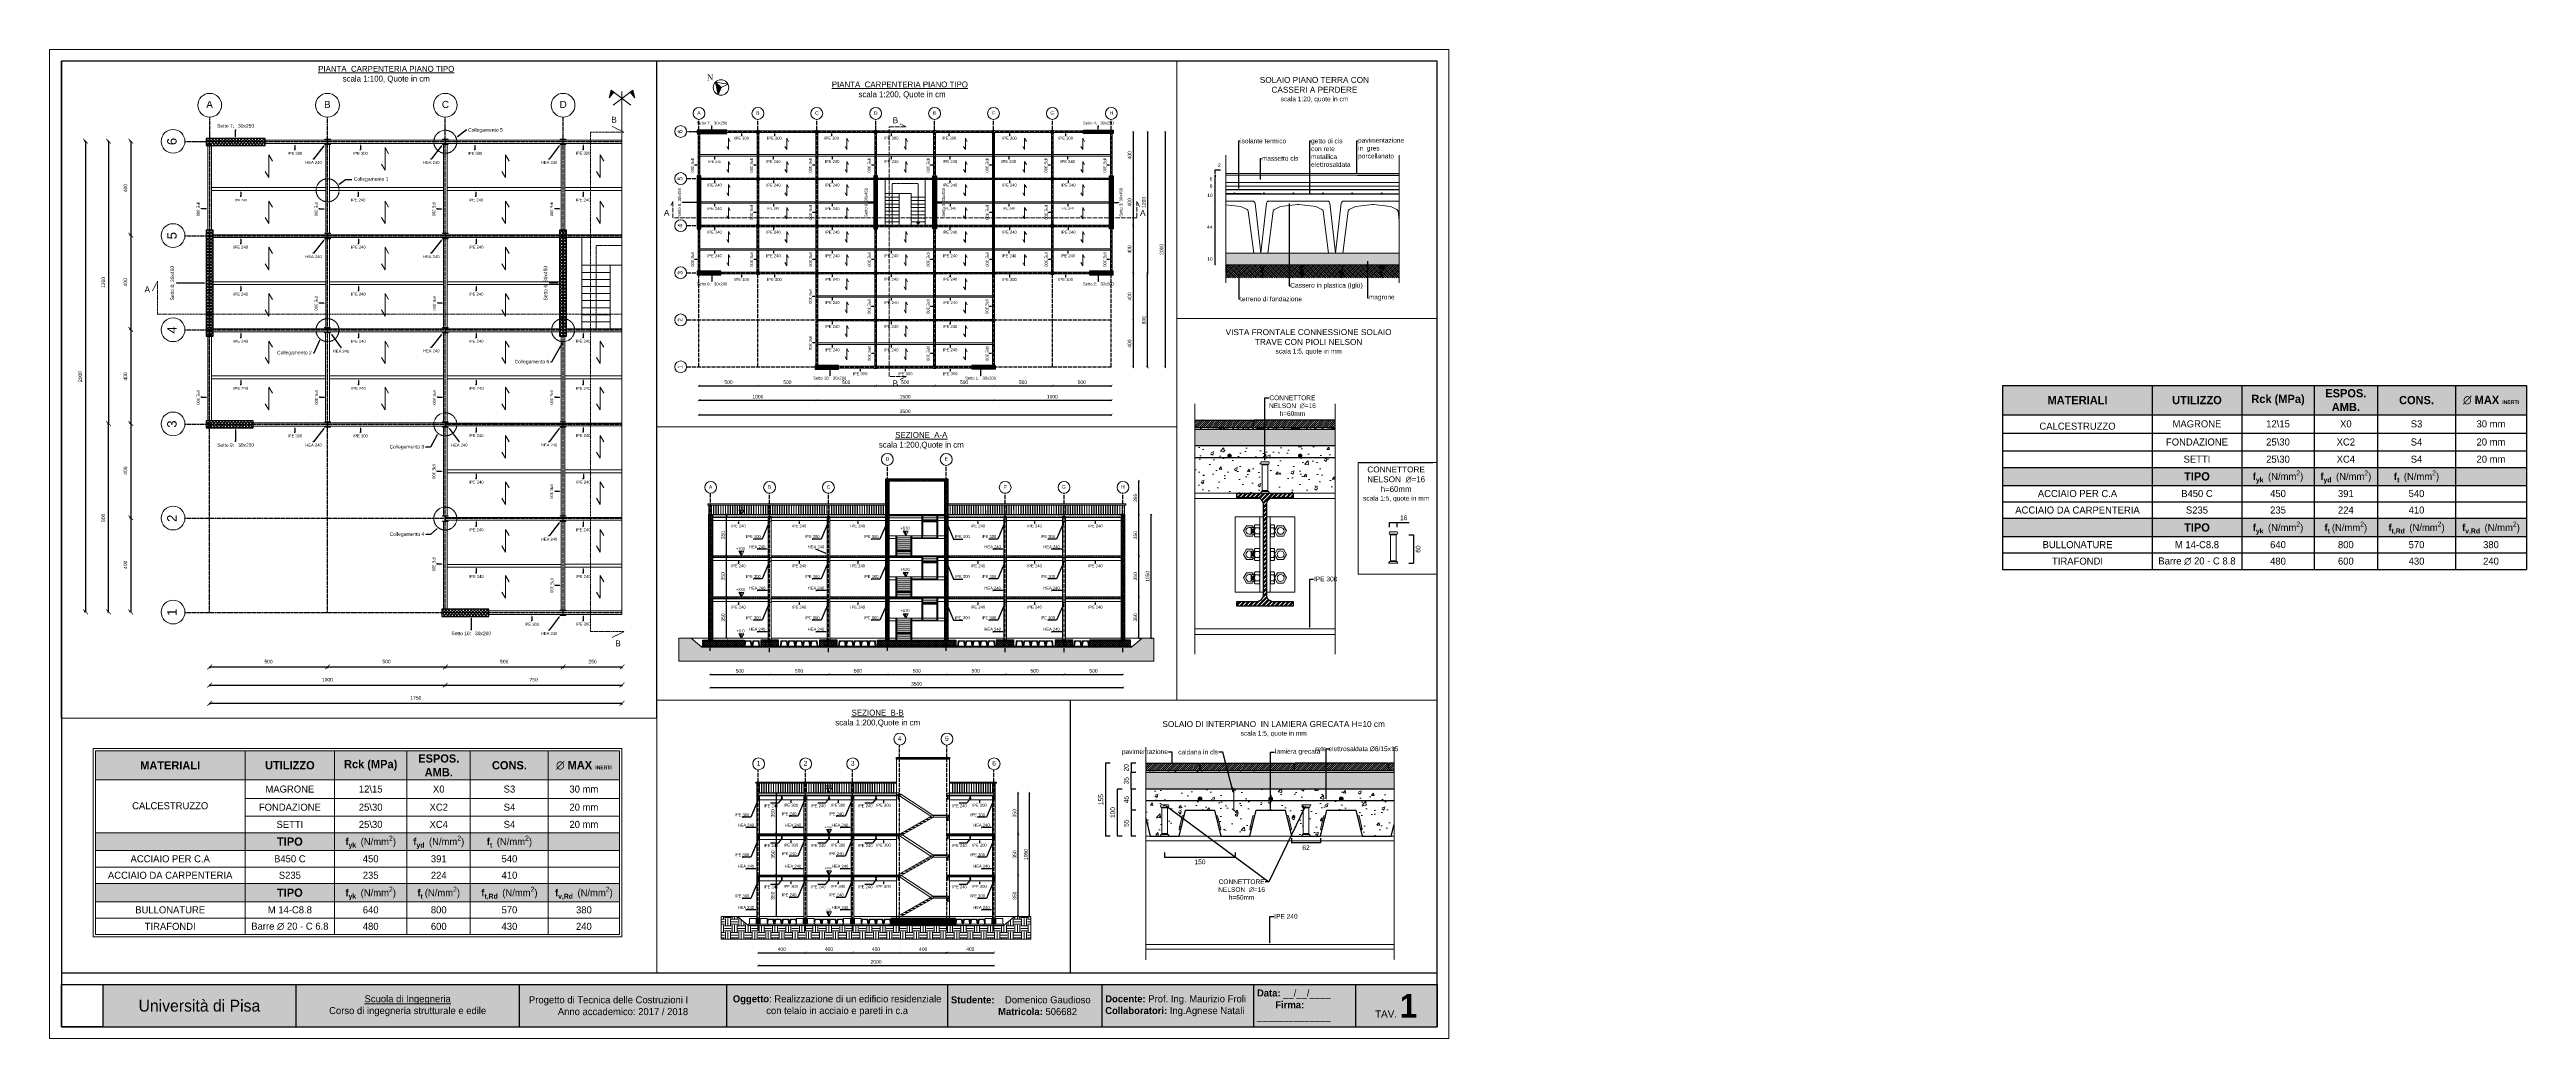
# Paper-space layout 'Tavola 1' of a CAD drawing. Header units: millimetres. Extents: x 119 to 1171, y -1952 to 516.
# Drawn here: x 119 to 1171, y 96 to 516 of the extents above; entities outside this region: 3.
# The model-space entities are those that its viewports show. They can reach past a viewport. Long polylines and large blocks are cut down to what shows.
import ezdxf
from ezdxf import colors
from ezdxf.entities.mleader import LeaderData, LeaderLine
from ezdxf.math import Vec2, Vec3

# ---------------------------------------------------------------- set-up
doc = ezdxf.new("R2010")
doc.units = ezdxf.units.MM
for name, pattern in [('ACAD_ISO02W100', [15, 12, -3]), ('DASHDOT', [1, 0.5, -0.25, 0, -0.25]), ('phl_center', [0.75, 0.4, -0.35])]:
    doc.linetypes.add(name, pattern=pattern)
doc.layers.get('0').update_dxf_attribs({"plot": 0})
for name, color, linetype in [('02P', 7, 'DASHDOT'), ('AU_01_Struttura', 1, 'Continuous'), ('linea tratteggiata', 221, 'ACAD_ISO02W100'), ('trasferimento', 252, 'Continuous')]:
    doc.layers.add(name, color=color, linetype=linetype)
for name, color, linetype, lineweight in [('armature longitudinali', 5, 'Continuous', 9), ('bulloni', 170, 'Continuous', 15), ('CONNETTORE', 7, 'Continuous', 15), ('Connettore Tecnaria', 7, 'Continuous', 15), ('giunti', 7, 'Continuous', 15), ('Layer3', 7, 'Continuous', 15), ('Layer4', 7, 'Continuous', 15), ('quote', 252, 'Continuous', 5), ('Setti', 5, 'Continuous', 30), ('sezionato particolari', 7, 'Continuous', 30), ('sezione', 18, 'ACAD_ISO02W100', 20), ('staffe', 10, 'Continuous', 9)]:
    doc.layers.add(name, color=color, linetype=linetype, lineweight=lineweight)
doc.layers.add('linee invisibili', color=7, linetype='Continuous', plot=False)
doc.layers.add('retini', color=7, linetype='DASHDOT', lineweight=9, true_color=0x636466)
doc.styles.add('MtXpl_Bahnschrift_Li', font='')
doc.styles.add('per i setti', font='ARIALN.TTF')
doc.styles.get("Standard").update_dxf_attribs({"font": 'arial.ttf'})
doc.styles.get('MtXpl_Bahnschrift_Li').set_extended_font_data('Bahnschrift Light')
doc.linetypes.add('ISOLAMENTO', pattern='A,0.00254,-2.54,[134,ltypeshp.shx,S=2.54,R=0,X=-2.54,Y=0],-5.08,[134,ltypeshp.shx,S=2.54,R=180,X=2.54,Y=0],-2.54', length=10.16254)
doc.dimstyles.new('Copia di quote mm scala 100', dxfattribs={"dimtxt": 0.15, "dimasz": 0.2, "dimexe": 0.05, "dimexo": 0.0015, "dimgap": 0.15, "dimtad": 1, "dimdec": 0, "dimlfac": 100, "dimzin": 0, "dimdsep": 46, "dimtxsty": 'Standard', "dimblk": 'ARCHTICK', "dimcen": 0, "dimclre": 252, "dimadec": 0, "dimazin": 2, "dimtfac": 1, "dimtdec": 0, "dimtofl": 0, "dimtmove": 0, "dimatfit": 3, "dimfxl": 0.0035, "dimfxlon": 1, "dimtolj": 1, "dimtzin": 0, "dimarcsym": 0})
doc.dimstyles.new('MIA', dxfattribs={"dimscale": 100, "dimtxt": 0.01, "dimasz": 0.01, "dimexe": 1.25, "dimexo": 0.625, "dimgap": 0.01, "dimtad": 1, "dimdec": 0, "dimlfac": 100, "dimtxsty": 'Standard', "dimblk": 'ARCHTICK', "dimcen": 8, "dimse1": 1, "dimse2": 1, "dimadec": 0, "dimazin": 0, "dimtfac": 1, "dimtdec": 0, "dimtmove": 0, "dimatfit": 3, "dimfxl": 8, "dimtfillclr": 5, "dimarcsym": 0})
doc.dimstyles.new('quote acciaio', dxfattribs={"dimtxt": 0.01, "dimasz": 0.0025, "dimexe": 0, "dimexo": 0, "dimgap": 0.005, "dimtad": 2, "dimdec": 0, "dimlfac": 1000, "dimzin": 0, "dimdsep": 46, "dimtxsty": 'Standard', "dimblk": 'ARCHTICK', "dimcen": 0, "dimclre": 252, "dimadec": 0, "dimazin": 0, "dimtfac": 1, "dimtdec": 0, "dimtofl": 0, "dimtmove": 0, "dimatfit": 3, "dimfxl": 0.01, "dimfxlon": 1, "dimtolj": 1, "dimtzin": 0, "dimarcsym": 0})
doc.dimstyles.new('quote c.a 1 sezione setti', dxfattribs={"dimtxt": 0.03, "dimasz": 0.015, "dimexe": 0.0005, "dimexo": 0.0015, "dimgap": 0.025, "dimtad": 2, "dimtih": 1, "dimtoh": 1, "dimdec": 0, "dimlfac": 100, "dimzin": 0, "dimdsep": 46, "dimtxsty": 'Standard', "dimblk": 'ARCHTICK', "dimcen": 0, "dimclre": 252, "dimadec": 0, "dimazin": 2, "dimtfac": 1, "dimtdec": 0, "dimtofl": 0, "dimtmove": 0, "dimatfit": 3, "dimfxl": 0.0035, "dimfxlon": 1, "dimtolj": 1, "dimtzin": 0, "dimarcsym": 0})
doc.dimstyles.new('quote cm scala 200', dxfattribs={"dimtxt": 0.3, "dimasz": 0.2, "dimexe": 0.05, "dimexo": 0.0015, "dimgap": 0.15, "dimtad": 1, "dimdec": 0, "dimlfac": 100, "dimzin": 0, "dimdsep": 46, "dimtxsty": 'Standard', "dimblk": 'ARCHTICK', "dimcen": 0, "dimclre": 252, "dimadec": 0, "dimazin": 2, "dimtfac": 1, "dimtdec": 0, "dimtofl": 0, "dimtmove": 0, "dimatfit": 3, "dimfxl": 0.0035, "dimfxlon": 1, "dimtolj": 1, "dimtzin": 0, "dimarcsym": 0})
picture_1 = doc.add_image_def('image2.png', size_in_pixel=(399, 407))
pattern_1 = [(45, (0, 0), (-0.0022450640303, 0.0022450640303), [])]
pattern_2 = [(37.5, (0, 0), (-0.0001600031296, 0.0048941323733), [0, -0.0038608, 0, -0.004318, 0, -0.0041275]), (7.5, (0, 0), (0.004495232831, 0.007168251006), [0, -0.0020828, 0, -0.0034798, 0, -0.0013335]), (327.5, (-0.003124, 0), (0.0079099237024, 1.4371847e-05), [0, -0.00127, 0, -0.004572, 0, -0.005969]), (317.5, (-0.003124, 0), (0.007635564525, 0.002229293233), [0, -0.000635, 0, -0.0029972, 0, -0.003429])]

# ---------------------------------------------------------------- blocks, each defined once
blk = doc.blocks.new('*T1406')
at = {"layer": 'armature longitudinali', "color": 0, "linetype": 'ByBlock', "lineweight": -2, "transparency": 16777216}
for p, q in [((0, 0), (222.4, 0)), ((0, 0), (0, -78.1)), ((63.5, 0), (63.5, -78.1)), ((101.5, 0), (101.5, -78.1)), ((132.2, 0), (132.2, -78.1)), ((159.1, 0), (159.1, -78.1)), ((192.3, 0), (192.3, -78.1)), ((222.4, 0), (222.4, -78.1)), ((0, -12.4), (222.4, -12.4)), ((0, -20.3), (222.4, -20.3)), ((0, -27.8), (222.4, -27.8)), ((0, -34.8), (222.4, -34.8)), ((0, -42.4), (222.4, -42.4)), ((0, -49.4), (222.4, -49.4)), ((0, -56.4), (222.4, -56.4)), ((0, -64.1), (222.4, -64.1)), ((0, -71.1), (222.4, -71.1)), ((0, -78.1), (222.4, -78.1))]:
    blk.add_line(p, q, dxfattribs=at)
at = {"layer": 'armature longitudinali', "color": 9, "true_color": 0xc7c8ca, "transparency": 16777216}
for points in [[(0, 0), (0, -12.4), (63.5, 0), (63.5, -12.4)], [(63.5, 0), (63.5, -12.4), (101.5, 0), (101.5, -12.4)], [(101.5, 0), (101.5, -12.4), (132.2, 0), (132.2, -12.4)], [(132.2, 0), (132.2, -12.4), (159.1, 0), (159.1, -12.4)], [(159.1, 0), (159.1, -12.4), (192.3, 0), (192.3, -12.4)], [(192.3, 0), (192.3, -12.4), (222.4, 0), (222.4, -12.4)], [(0, -34.8), (0, -42.4), (63.5, -34.8), (63.5, -42.4)], [(63.5, -34.8), (63.5, -42.4), (101.5, -34.8), (101.5, -42.4)], [(101.5, -34.8), (101.5, -42.4), (132.2, -34.8), (132.2, -42.4)], [(132.2, -34.8), (132.2, -42.4), (159.1, -34.8), (159.1, -42.4)], [(159.1, -34.8), (159.1, -42.4), (192.3, -34.8), (192.3, -42.4)], [(192.3, -34.8), (192.3, -42.4), (222.4, -34.8), (222.4, -42.4)], [(0, -56.4), (0, -64.1), (63.5, -56.4), (63.5, -64.1)], [(63.5, -56.4), (63.5, -64.1), (101.5, -56.4), (101.5, -64.1)], [(101.5, -56.4), (101.5, -64.1), (132.2, -56.4), (132.2, -64.1)], [(132.2, -56.4), (132.2, -64.1), (159.1, -56.4), (159.1, -64.1)], [(159.1, -56.4), (159.1, -64.1), (192.3, -56.4), (192.3, -64.1)], [(192.3, -56.4), (192.3, -64.1), (222.4, -56.4), (222.4, -64.1)]]:
    blk.add_solid(points, dxfattribs=at)
at = {"layer": 'armature longitudinali', "color": 0, "transparency": 16777216, "char_height": 3.5, "attachment_point": 5}
for s, insert, width in [('{\\fBahnschrift Light|b1|i0|c0|p34;MATERIALI}', (31.8, -6.2), 60.5), ('{\\fBahnschrift Light|b1|i0|c0|p34;UTILIZZO}', (82.5, -6.2), 34.99), ('{\\fBahnschrift Light|b1|i0|c0|p34;Rck (MPa)}', (116.9, -6.2), 27.757), ('{\\fBahnschrift Light|b1|i0|c0|p34;ESPOS. AMB.}', (145.7, -6.2), 23.895), ('{\\fBahnschrift Light|b1|i0|c0|p34;CONS.}', (175.7, -6.2), 30.139), ('{\\fBahnschrift Light|b1|i0|c0|p34;\\C256;∅ MAX \\H0.44444x;INERTI}', (207.3, -6.2), 27.115)]:
    blk.add_mtext(s, dxfattribs=dict(at, insert=insert, width=width))
at = {"layer": 'armature longitudinali', "color": 0, "transparency": 16777216, "style": 'MtXpl_Bahnschrift_Li'}
for s, insert, char_height, width, attachment_point in [('CALCESTRUZZO', (31.8, -18.8), 3, 60.5, 8), ('MAGRONE', (82.5, -16.3), 3, 34.99, 5), ('12\\\\15', (116.9, -16.3), 3, 27.757, 5), ('X0', (145.7, -16.3), 3, 23.895, 5), ('S3', (175.7, -16.3), 3, 30.139, 5), ('30 mm', (207.3, -16.3), 3, 27.115, 5), ('FONDAZIONE', (82.5, -24), 3, 34.99, 5), ('SETTI', (82.5, -31.3), 3, 34.99, 5), ('25\\\\30', (116.9, -24), 3, 27.757, 5), ('25\\\\30', (116.9, -31.3), 3, 27.757, 5), ('XC2', (145.7, -24), 3, 23.895, 5), ('XC4', (145.7, -31.3), 3, 23.895, 5), ('S4', (175.7, -24), 3, 30.139, 5), ('S4', (175.7, -31.3), 3, 30.139, 5), ('20 mm', (207.3, -24), 3, 27.115, 5), ('20 mm', (207.3, -31.3), 3, 27.115, 5), ('{\\fBahnschrift Light|b1|i0|c0|p34;TIPO}', (82.5, -38.6), 3.5, 34.99, 5), ('\\A1;{\\fBahnschrift Light|b1|i0|c0|p34;f\\H0.7x;\\S^ yk ;\\H1.42857x; }(N/mm{\\H0.7x;\\S2^ ;\\H1.42857x;)}', (116.9, -38.6), 3, 27.757, 5), ('\\A1;{\\fBahnschrift Light|b1|i0|c0|p34;f\\H0.7x;\\S^ yd ;\\H1.42857x; }(N/mm{\\H0.7x;\\S2^ ;\\H1.42857x;)}', (145.7, -38.6), 3, 23.895, 5), ('\\A1;{\\fBahnschrift Light|b1|i0|c0|p34;f\\H0.7x;\\S^ t ;\\H1.42857x; }(N/mm{\\H0.7x;\\S2^ ;\\H1.42857x;)}', (175.7, -38.6), 3, 30.139, 5), ('ACCIAIO DA CARPENTERIA', (31.8, -52.9), 3, 60.5, 5), ('ACCIAIO PER C.A', (31.8, -45.9), 3, 60.5, 5), ('B450 C', (82.5, -45.9), 3, 34.99, 5), ('S235', (82.5, -52.9), 3, 34.99, 5), ('\\A1;450 ', (116.9, -45.9), 3, 27.757, 5), ('\\A1;235 ', (116.9, -52.9), 3, 27.757, 5), ('\\A1;391 ', (145.7, -45.9), 3, 23.895, 5), ('\\A1;224 ', (145.7, -52.9), 3, 23.895, 5), ('\\A1;540 ', (175.7, -45.9), 3, 30.139, 5), ('\\A1;410 ', (175.7, -52.9), 3, 30.139, 5), ('{\\fBahnschrift Light|b1|i0|c0|p34;TIPO}', (82.5, -60.3), 3.5, 34.99, 5), ('\\A1;{\\fBahnschrift Light|b1|i0|c0|p34;f\\H0.7x;\\S^ yk ;\\H1.42857x; }(N/mm{\\H0.7x;\\S2^ ;\\H1.42857x;)}', (116.9, -60.3), 3, 27.757, 5), ('\\A1;{\\fBahnschrift Light|b1|i0|c0|p34;f\\H0.7x;\\S^ t ;}(N/mm{\\H0.7x;\\S2^ ;\\H1.42857x;)}', (145.7, -60.3), 3, 23.895, 5), ('\\A1;{\\fBahnschrift Light|b1|i0|c0|p34;f\\H0.7x;\\S^ t,Rd ;\\H1.42857x; }(N/mm{\\H0.7x;\\S2^ ;\\H1.42857x;)}', (175.7, -60.3), 3, 30.139, 5), ('\\A1;{\\fBahnschrift Light|b1|i0|c0|p34;f\\H0.7x;\\S^ v,Rd ;\\H1.42857x; }(N/mm{\\H0.7x;\\S2^ ;\\H1.42857x;)}', (207.3, -60.3), 3, 27.115, 5), ('BULLONATURE', (31.8, -67.6), 3, 60.5, 5), ('TIRAFONDI', (31.8, -74.6), 3, 60.5, 5), ('Barre ∅ 20 - C 8.8', (82.5, -74.6), 3, 34.99, 5), ('M 14-C8.8', (82.5, -67.6), 3, 34.99, 5), ('\\A1;480 ', (116.9, -74.6), 3, 27.757, 5), ('\\A1;640 ', (116.9, -67.6), 3, 27.757, 5), ('\\A1;800 ', (145.7, -67.6), 3, 23.895, 5), ('\\A1;600 ', (145.7, -74.6), 3, 23.895, 5), ('\\A1;570 ', (175.7, -67.6), 3, 30.139, 5), ('\\A1;430 ', (175.7, -74.6), 3, 30.139, 5), ('\\A1;380 ', (207.3, -67.6), 3, 27.115, 5), ('\\A1;240 ', (207.3, -74.6), 3, 27.115, 5)]:
    blk.add_mtext(s, dxfattribs=dict(at, insert=insert, char_height=char_height, width=width, attachment_point=attachment_point))
blk = doc.blocks.new('*T1407')
at = {"layer": 'Layer4', "color": 0, "linetype": 'ByBlock', "lineweight": -2, "transparency": 16777216}
for p, q in [((0, 0), (584, 0)), ((0, 0), (0, -17.9)), ((17.6, 0), (17.6, -17.9)), ((99.6, 0), (99.6, -17.9)), ((194.4, 0), (194.4, -17.9)), ((282.4, 0), (282.4, -17.9)), ((376.1, 0), (376.1, -17.9)), ((441.6, 0), (441.6, -17.9)), ((506, 0), (506, -17.9)), ((549.3, 0), (549.3, -17.9)), ((584, 0), (584, -17.9)), ((0, -17.9), (584, -17.9))]:
    blk.add_line(p, q, dxfattribs=at)
at = {"layer": 'Layer4', "color": 160, "true_color": 0x1b39fe, "transparency": 16777216}
for points in [[(17.6, 0), (17.6, -17.9), (99.6, 0), (99.6, -17.9)], [(99.6, 0), (99.6, -17.9), (194.4, 0), (194.4, -17.9)], [(194.4, 0), (194.4, -17.9), (282.4, 0), (282.4, -17.9)], [(282.4, 0), (282.4, -17.9), (376.1, 0), (376.1, -17.9)], [(376.1, 0), (376.1, -17.9), (441.6, 0), (441.6, -17.9)], [(441.6, 0), (441.6, -17.9), (506, 0), (506, -17.9)], [(506, 0), (506, -17.9), (549.3, 0), (549.3, -17.9)]]:
    blk.add_solid(points, dxfattribs=at)
at = {"layer": 'Layer4', "color": 7, "true_color": 0xffffff, "transparency": 16777216}
blk.add_solid([(549.3, 0), (549.3, -17.9), (584, 0), (584, -17.9)], dxfattribs=at)
at = {"layer": 'Layer4', "color": 0, "transparency": 16777216}
for s, insert, char_height, width, attachment_point in [('{\\fBahnschrift Light|b0|i0|c0|p34;\\C255;\\c16777215;Università di Pisa}', (58.6, -9), 5, 79.068, 5), ('{\\fBahnschrift Light|b0|i0|c0|p34;\\L\\C255;\\c16777215;Scuola di Ingegneria\\P\\lCorso di ingegneria strutturale e edile}', (147, -9), 3, 91.791, 5), ('\\A1;{\\fBahnschrift Light|b0|i0|c0|p34;\\C255;\\c16777215;Progetto di Tecnica delle Costruzioni I            Anno accademico: \\H1x;2017 / 2018}', (238.4, -9), 3, 84.953, 5), ('{\\fBahnschrift Light|b1|i0|c0|p34;\\C255;\\c16777215;Oggetto\\fBahnschrift Light|b0|i0|c0|p34;: Realizzazione di un edificio residenziale con telaio in acciaio e pareti in c.a}', (329.3, -9), 3, 90.729, 5), ('{\\fBahnschrift Light|b1|i0|c0|p34;\\C255;\\c16777215;Studente:    \\fBahnschrift Light|b0|i0|c0|p34;Domenico Gaudioso                      \\fBahnschrift Light|b1|i0|c0|p34;Matricola:\\fBahnschrift Light|b0|i0|c0|p34; 506682}', (377.6, -9), 3, 62.499, 4), ('{\\fBahnschrift Light|b1|i0|c0|p34;\\H0.66667x;\\C255;\\c16777215;Docente: \\fBahnschrift Light|b0|i0|c0|p34;Prof. Ing. Maurizio Froli\\P\\fBahnschrift Light|b1|i0|c0|p34;Collaboratori: \\fBahnschrift Light|b0|i0|c0|p34;Ing.Agnese Natali}', (443.1, -9), 4.5, 61.403, 4), ('{\\fBahnschrift Light|b1|i0|c0|p34;\\C255;\\c16777215;Data:\\fBahnschrift Light|b0|i0|c0|p34; __/__/____                \\fBahnschrift Light|b1|i0|c0|p34;Firma:\\fBahnschrift Light|b0|i0|c0|p34; ______________}', (507.5, -9), 3, 40.237, 4), ('{\\C256;TAV. \\fBritannic Bold|b0|i0|c0|p34;\\H3.33333x;1}', (566.6, -9), 3, 31.743, 5)]:
    blk.add_mtext(s, dxfattribs=dict(at, insert=insert, char_height=char_height, width=width, attachment_point=attachment_point))
blk = doc.blocks.new('_ArchTick')
at = {"color": 0, "linetype": 'ByBlock', "const_width": 0.15}
blk.add_lwpolyline([(-0.5, -0.5), (0.5, 0.5)], dxfattribs=at)
blk = doc.blocks.new('*D1296')
at = {"layer": 'Defpoints', "color": 0, "transparency": 16777216}
for p in [(762.4, -1950.8), (764.5, -1948.8), (764.5, -1950.8)]:
    blk.add_point(p, dxfattribs=at)
at = {"layer": 'Layer3', "color": 0, "lineweight": -2, "transparency": 16777216}
blk.add_line((762.4, -1948.8), (762.4, -1950.8), dxfattribs=at)
for p, rotation in [((762.4, -1948.8), 90), ((762.4, -1950.8), 270)]:
    blk.add_blockref('_ArchTick', p, dxfattribs=dict(at, rotation=rotation))
at = {"layer": 'Layer3', "color": 0, "transparency": 16777216, "insert": (760.9, -1949.8), "char_height": 1, "attachment_point": 5, "rotation": 90}
blk.add_mtext('2', dxfattribs=at)
blk = doc.blocks.new('*D1297')
at = {"layer": 'Defpoints', "color": 0, "transparency": 16777216}
for p in [(880.8, -1941.1), (883.2, -1939.5), (883.2, -1941.1)]:
    blk.add_point(p, dxfattribs=at)
at = {"layer": 'Layer3', "color": 0, "lineweight": -2, "transparency": 16777216}
for p, q in [((880.8, -1939.5), (880.8, -1938.5)), ((880.8, -1939.5), (880.8, -1941.1)), ((880.8, -1941.1), (880.8, -1942.1))]:
    blk.add_line(p, q, dxfattribs=at)
for p, rotation in [((880.8, -1939.5), 270), ((880.8, -1941.1), 90)]:
    blk.add_blockref('_ArchTick', p, dxfattribs=dict(at, rotation=rotation))
at = {"layer": 'Layer3', "color": 0, "transparency": 16777216, "insert": (879.3, -1940.3), "char_height": 1, "attachment_point": 5, "rotation": 90}
blk.add_mtext('2', dxfattribs=at)
blk = doc.blocks.new('*D1298')
at = {"layer": 'Defpoints', "color": 0, "transparency": 16777216}
for p in [(883.2, -1943.6), (880.8, -1951.1), (883.2, -1951.1)]:
    blk.add_point(p, dxfattribs=at)
at = {"layer": 'Layer3', "color": 0, "lineweight": -2, "transparency": 16777216}
blk.add_line((880.8, -1943.6), (880.8, -1951.1), dxfattribs=at)
for p, rotation in [((880.8, -1943.6), 90), ((880.8, -1951.1), 270)]:
    blk.add_blockref('_ArchTick', p, dxfattribs=dict(at, rotation=rotation))
at = {"layer": 'Layer3', "color": 0, "transparency": 16777216, "insert": (879.3, -1947.4), "char_height": 1, "attachment_point": 5, "rotation": 90}
blk.add_mtext('8', dxfattribs=at)
blk = doc.blocks.new('*D25')
at = {"layer": 'Defpoints', "color": 0, "transparency": 16777216}
for p in [(1772.955, 2309.7528), (1772.8723, 2309.6977), (1772.955, 2309.6977)]:
    blk.add_point(p, dxfattribs=at)
at = {"layer": 'quote', "color": 252, "lineweight": -2, "transparency": 16777216}
for p, q in [((1772.8823, 2309.7528), (1772.8723, 2309.7528)), ((1772.8823, 2309.6977), (1772.8723, 2309.6977))]:
    blk.add_line(p, q, dxfattribs=at)
at = {"layer": 'quote', "color": 0, "linetype": 'Continuous', "lineweight": -2, "transparency": 16777216}
blk.add_line((1772.8723, 2309.7528), (1772.8723, 2309.6977), dxfattribs=at)
at = {"layer": 'quote', "color": 0, "lineweight": -2, "transparency": 16777216, "xscale": 0.0025, "yscale": 0.0025, "zscale": 0.0025}
for p, rotation in [((1772.8723, 2309.7528), 90), ((1772.8723, 2309.6977), 270)]:
    blk.add_blockref('_ArchTick', p, dxfattribs=dict(at, rotation=rotation))
at = {"layer": 'quote', "color": 0, "transparency": 16777216, "insert": (1772.8622, 2309.7253), "char_height": 0.01, "attachment_point": 5, "rotation": 90}
blk.add_mtext('\\A1;55', dxfattribs=at)
blk = doc.blocks.new('*D26')
at = {"layer": 'Defpoints', "color": 0, "transparency": 16777216}
for p in [(1772.955, 2309.7978), (1772.8723, 2309.7528), (1772.955, 2309.7528)]:
    blk.add_point(p, dxfattribs=at)
at = {"layer": 'quote', "color": 252, "lineweight": -2, "transparency": 16777216}
for p, q in [((1772.8823, 2309.7978), (1772.8723, 2309.7978)), ((1772.8823, 2309.7528), (1772.8723, 2309.7528))]:
    blk.add_line(p, q, dxfattribs=at)
at = {"layer": 'quote', "color": 0, "linetype": 'Continuous', "lineweight": -2, "transparency": 16777216}
blk.add_line((1772.8723, 2309.7978), (1772.8723, 2309.7528), dxfattribs=at)
at = {"layer": 'quote', "color": 0, "lineweight": -2, "transparency": 16777216, "xscale": 0.0025, "yscale": 0.0025, "zscale": 0.0025}
for p, rotation in [((1772.8723, 2309.7978), 90), ((1772.8723, 2309.7528), 270)]:
    blk.add_blockref('_ArchTick', p, dxfattribs=dict(at, rotation=rotation))
at = {"layer": 'quote', "color": 0, "transparency": 16777216, "insert": (1772.8622, 2309.7753), "char_height": 0.01, "attachment_point": 5, "rotation": 90}
blk.add_mtext('\\A1;45', dxfattribs=at)
blk = doc.blocks.new('*D27')
at = {"layer": 'Defpoints', "color": 0, "transparency": 16777216}
for p in [(1772.8723, 2309.8328), (1772.955, 2309.8328), (1772.955, 2309.7978)]:
    blk.add_point(p, dxfattribs=at)
at = {"layer": 'quote', "color": 252, "lineweight": -2, "transparency": 16777216}
for p, q in [((1772.8823, 2309.8328), (1772.8723, 2309.8328)), ((1772.8823, 2309.7978), (1772.8723, 2309.7978))]:
    blk.add_line(p, q, dxfattribs=at)
at = {"layer": 'quote', "color": 0, "linetype": 'Continuous', "lineweight": -2, "transparency": 16777216}
blk.add_line((1772.8723, 2309.7978), (1772.8723, 2309.8328), dxfattribs=at)
at = {"layer": 'quote', "color": 0, "lineweight": -2, "transparency": 16777216, "xscale": 0.0025, "yscale": 0.0025, "zscale": 0.0025}
for p, rotation in [((1772.8723, 2309.8328), 90), ((1772.8723, 2309.7978), 270)]:
    blk.add_blockref('_ArchTick', p, dxfattribs=dict(at, rotation=rotation))
at = {"layer": 'quote', "color": 0, "transparency": 16777216, "insert": (1772.8622, 2309.8153), "char_height": 0.01, "attachment_point": 5, "rotation": 90}
blk.add_mtext('\\A1;35', dxfattribs=at)
blk = doc.blocks.new('*D28')
at = {"layer": 'Defpoints', "color": 0, "transparency": 16777216}
for p in [(1772.8723, 2309.8328), (1772.955, 2309.8528), (1772.955, 2309.8328)]:
    blk.add_point(p, dxfattribs=at)
at = {"layer": 'quote', "color": 252, "lineweight": -2, "transparency": 16777216}
for p, q in [((1772.8823, 2309.8528), (1772.8723, 2309.8528)), ((1772.8823, 2309.8328), (1772.8723, 2309.8328))]:
    blk.add_line(p, q, dxfattribs=at)
at = {"layer": 'quote', "color": 0, "linetype": 'Continuous', "lineweight": -2, "transparency": 16777216}
blk.add_line((1772.8723, 2309.8528), (1772.8723, 2309.8328), dxfattribs=at)
at = {"layer": 'quote', "color": 0, "lineweight": -2, "transparency": 16777216, "xscale": 0.0025, "yscale": 0.0025, "zscale": 0.0025}
for p, rotation in [((1772.8723, 2309.8528), 90), ((1772.8723, 2309.8328), 270)]:
    blk.add_blockref('_ArchTick', p, dxfattribs=dict(at, rotation=rotation))
at = {"layer": 'quote', "color": 0, "transparency": 16777216, "insert": (1772.8622, 2309.8428), "char_height": 0.01, "attachment_point": 5, "rotation": 90}
blk.add_mtext('\\A1;20', dxfattribs=at)
blk = doc.blocks.new('*D29')
at = {"layer": 'Defpoints', "color": 0, "transparency": 16777216}
for p in [(1772.9037, 2309.8528), (1772.8184, 2309.6978), (1772.9037, 2309.6978)]:
    blk.add_point(p, dxfattribs=at)
at = {"layer": 'quote', "color": 252, "lineweight": -2, "transparency": 16777216}
for p, q in [((1772.8284, 2309.8528), (1772.8184, 2309.8528)), ((1772.8284, 2309.6978), (1772.8184, 2309.6978))]:
    blk.add_line(p, q, dxfattribs=at)
at = {"layer": 'quote', "color": 0, "linetype": 'Continuous', "lineweight": -2, "transparency": 16777216}
blk.add_line((1772.8184, 2309.8528), (1772.8184, 2309.6978), dxfattribs=at)
at = {"layer": 'quote', "color": 0, "lineweight": -2, "transparency": 16777216, "xscale": 0.0025, "yscale": 0.0025, "zscale": 0.0025}
for p, rotation in [((1772.8184, 2309.8528), 90), ((1772.8184, 2309.6978), 270)]:
    blk.add_blockref('_ArchTick', p, dxfattribs=dict(at, rotation=rotation))
at = {"layer": 'quote', "color": 0, "transparency": 16777216, "insert": (1772.8083, 2309.7753), "char_height": 0.01, "attachment_point": 5, "rotation": 90}
blk.add_mtext('\\A1;155', dxfattribs=at)
blk = doc.blocks.new('*D30')
at = {"layer": 'Defpoints', "color": 0, "transparency": 16777216}
for p in [(1772.8438, 2309.7978), (1772.9437, 2309.7978), (1772.9437, 2309.6978)]:
    blk.add_point(p, dxfattribs=at)
at = {"layer": 'quote', "color": 252, "lineweight": -2, "transparency": 16777216}
for p, q in [((1772.8538, 2309.7978), (1772.8438, 2309.7978)), ((1772.8538, 2309.6978), (1772.8438, 2309.6978))]:
    blk.add_line(p, q, dxfattribs=at)
at = {"layer": 'quote', "color": 0, "linetype": 'Continuous', "lineweight": -2, "transparency": 16777216}
blk.add_line((1772.8438, 2309.6978), (1772.8438, 2309.7978), dxfattribs=at)
at = {"layer": 'quote', "color": 0, "lineweight": -2, "transparency": 16777216, "xscale": 0.0025, "yscale": 0.0025, "zscale": 0.0025}
for p, rotation in [((1772.8438, 2309.7978), 90), ((1772.8438, 2309.6978), 270)]:
    blk.add_blockref('_ArchTick', p, dxfattribs=dict(at, rotation=rotation))
at = {"layer": 'quote', "color": 0, "transparency": 16777216, "insert": (1772.8337, 2309.7478), "char_height": 0.01, "attachment_point": 5, "rotation": 90}
blk.add_mtext('\\A1;100', dxfattribs=at)
blk = doc.blocks.new('*D31')
at = {"layer": 'Defpoints', "color": 0, "transparency": 16777216}
for p in [(1773.2129, 2309.6977), (1773.2129, 2309.6834), (1773.2745, 2309.6978)]:
    blk.add_point(p, dxfattribs=at)
at = {"layer": 'Layer3', "color": 252, "lineweight": -2, "transparency": 16777216}
for p, q in [((1773.2129, 2309.6934), (1773.2129, 2309.6834)), ((1773.2745, 2309.6934), (1773.2745, 2309.6834))]:
    blk.add_line(p, q, dxfattribs=at)
at = {"layer": 'Layer3', "color": 0, "linetype": 'Continuous', "lineweight": -2, "transparency": 16777216}
blk.add_line((1773.2745, 2309.6834), (1773.2129, 2309.6834), dxfattribs=at)
at = {"layer": 'Layer3', "color": 0, "lineweight": -2, "transparency": 16777216, "xscale": 0.0025, "yscale": 0.0025, "zscale": 0.0025, "rotation": 180}
blk.add_blockref('_ArchTick', (1773.2129, 2309.6834), dxfattribs=at)
at = {"layer": 'Layer3', "color": 0, "lineweight": -2, "transparency": 16777216, "xscale": 0.0025, "yscale": 0.0025, "zscale": 0.0025}
blk.add_blockref('_ArchTick', (1773.2745, 2309.6834), dxfattribs=at)
at = {"layer": 'Layer3', "color": 0, "transparency": 16777216, "insert": (1773.2437, 2309.6733), "char_height": 0.01, "attachment_point": 5}
blk.add_mtext('\\A1;62', dxfattribs=at)
blk = doc.blocks.new('*D32')
at = {"layer": 'Defpoints', "color": 0, "transparency": 16777216}
for p in [(1772.9437, 2309.6977), (1773.0937, 2309.6977), (1773.0937, 2309.6532)]:
    blk.add_point(p, dxfattribs=at)
at = {"layer": 'quote', "color": 252, "lineweight": -2, "transparency": 16777216}
for p, q in [((1772.9437, 2309.6632), (1772.9437, 2309.6532)), ((1773.0937, 2309.6632), (1773.0937, 2309.6532))]:
    blk.add_line(p, q, dxfattribs=at)
at = {"layer": 'quote', "color": 0, "linetype": 'Continuous', "lineweight": -2, "transparency": 16777216}
blk.add_line((1772.9437, 2309.6532), (1773.0937, 2309.6532), dxfattribs=at)
at = {"layer": 'quote', "color": 0, "lineweight": -2, "transparency": 16777216, "xscale": 0.0025, "yscale": 0.0025, "zscale": 0.0025, "rotation": 180}
blk.add_blockref('_ArchTick', (1772.9437, 2309.6532), dxfattribs=at)
at = {"layer": 'quote', "color": 0, "lineweight": -2, "transparency": 16777216, "xscale": 0.0025, "yscale": 0.0025, "zscale": 0.0025}
blk.add_blockref('_ArchTick', (1773.0937, 2309.6532), dxfattribs=at)
at = {"layer": 'quote', "color": 0, "transparency": 16777216, "insert": (1773.0187, 2309.6431), "char_height": 0.01, "attachment_point": 5}
blk.add_mtext('\\A1;150', dxfattribs=at)
blk = doc.blocks.new('*D48')
at = {"layer": 'Defpoints', "color": 0, "transparency": 16777216}
for p in [(1840.4719, 2321.0482), (1840.4719, 2317.0482), (1841.616, 2317.0482)]:
    blk.add_point(p, dxfattribs=at)
at = {"layer": 'quote', "color": 252, "lineweight": -2, "transparency": 16777216}
for p, q in [((1841.6125, 2321.0482), (1841.666, 2321.0482)), ((1841.6125, 2317.0482), (1841.666, 2317.0482))]:
    blk.add_line(p, q, dxfattribs=at)
at = {"layer": 'quote', "color": 0, "linetype": 'Continuous', "lineweight": -2, "transparency": 16777216}
blk.add_line((1841.616, 2321.0482), (1841.616, 2317.0482), dxfattribs=at)
at = {"layer": 'quote', "color": 0, "lineweight": -2, "transparency": 16777216, "xscale": 0.2, "yscale": 0.2, "zscale": 0.2}
for p, rotation in [((1841.616, 2321.0482), 90), ((1841.616, 2317.0482), 270)]:
    blk.add_blockref('_ArchTick', p, dxfattribs=dict(at, rotation=rotation))
at = {"layer": 'quote', "color": 0, "transparency": 16777216, "insert": (1841.3128, 2319.0482), "char_height": 0.3, "attachment_point": 5, "rotation": 90}
blk.add_mtext('\\A1;400', dxfattribs=at)
blk = doc.blocks.new('*D49')
at = {"layer": 'Defpoints', "color": 0, "transparency": 16777216}
for p in [(1841.6125, 2317.0482), (1841.6125, 2313.0482), (1841.6165, 2313.0482)]:
    blk.add_point(p, dxfattribs=at)
at = {"layer": 'quote', "color": 252, "lineweight": -2, "transparency": 16777216}
for p, q in [((1841.614, 2317.0482), (1841.6665, 2317.0482)), ((1841.614, 2313.0482), (1841.6665, 2313.0482))]:
    blk.add_line(p, q, dxfattribs=at)
at = {"layer": 'quote', "color": 0, "linetype": 'Continuous', "lineweight": -2, "transparency": 16777216}
blk.add_line((1841.6165, 2317.0482), (1841.6165, 2313.0482), dxfattribs=at)
at = {"layer": 'quote', "color": 0, "lineweight": -2, "transparency": 16777216, "xscale": 0.2, "yscale": 0.2, "zscale": 0.2}
for p, rotation in [((1841.6165, 2317.0482), 90), ((1841.6165, 2313.0482), 270)]:
    blk.add_blockref('_ArchTick', p, dxfattribs=dict(at, rotation=rotation))
at = {"layer": 'quote', "color": 0, "transparency": 16777216, "insert": (1841.3133, 2315.0482), "char_height": 0.3, "width": 0.906958, "attachment_point": 5, "rotation": 90}
blk.add_mtext('\\A1;400', dxfattribs=at)
blk = doc.blocks.new('*D44')
at = {"layer": 'Defpoints', "color": 0, "transparency": 16777216}
for p in [(1840.3237, 2313.0458), (1840.3242, 2309.0482), (1841.616, 2309.0482)]:
    blk.add_point(p, dxfattribs=at)
at = {"layer": 'quote', "color": 252, "lineweight": -2, "transparency": 16777216}
for p, q in [((1841.6125, 2313.0458), (1841.666, 2313.0458)), ((1841.6125, 2309.0482), (1841.666, 2309.0482))]:
    blk.add_line(p, q, dxfattribs=at)
at = {"layer": 'quote', "color": 0, "linetype": 'Continuous', "lineweight": -2, "transparency": 16777216}
blk.add_line((1841.616, 2313.0458), (1841.616, 2309.0482), dxfattribs=at)
at = {"layer": 'quote', "color": 0, "lineweight": -2, "transparency": 16777216, "xscale": 0.2, "yscale": 0.2, "zscale": 0.2}
for p, rotation in [((1841.616, 2313.0458), 90), ((1841.616, 2309.0482), 270)]:
    blk.add_blockref('_ArchTick', p, dxfattribs=dict(at, rotation=rotation))
at = {"layer": 'quote', "color": 0, "transparency": 16777216, "insert": (1841.3128, 2311.047), "char_height": 0.3, "attachment_point": 5, "rotation": 90}
blk.add_mtext('\\A1;400', dxfattribs=at)
blk = doc.blocks.new('*D45')
at = {"layer": 'Defpoints', "color": 0, "transparency": 16777216}
for p in [(1841.6125, 2309.0482), (1841.6125, 2305.0482), (1841.6165, 2305.0482)]:
    blk.add_point(p, dxfattribs=at)
at = {"layer": 'quote', "color": 252, "lineweight": -2, "transparency": 16777216}
for p, q in [((1841.614, 2309.0482), (1841.6665, 2309.0482)), ((1841.614, 2305.0482), (1841.6665, 2305.0482))]:
    blk.add_line(p, q, dxfattribs=at)
at = {"layer": 'quote', "color": 0, "linetype": 'Continuous', "lineweight": -2, "transparency": 16777216}
blk.add_line((1841.6165, 2309.0482), (1841.6165, 2305.0482), dxfattribs=at)
at = {"layer": 'quote', "color": 0, "lineweight": -2, "transparency": 16777216, "xscale": 0.2, "yscale": 0.2, "zscale": 0.2}
for p, rotation in [((1841.6165, 2309.0482), 90), ((1841.6165, 2305.0482), 270)]:
    blk.add_blockref('_ArchTick', p, dxfattribs=dict(at, rotation=rotation))
at = {"layer": 'quote', "color": 0, "transparency": 16777216, "insert": (1841.3133, 2307.0482), "char_height": 0.3, "width": 0.906958, "attachment_point": 5, "rotation": 90}
blk.add_mtext('\\A1;400', dxfattribs=at)
blk = doc.blocks.new('*D46')
at = {"layer": 'Defpoints', "color": 0, "transparency": 16777216}
for p in [(1841.6125, 2305.0482), (1841.6125, 2301.0482), (1841.6165, 2301.0482)]:
    blk.add_point(p, dxfattribs=at)
at = {"layer": 'quote', "color": 252, "lineweight": -2, "transparency": 16777216}
for p, q in [((1841.614, 2305.0482), (1841.6665, 2305.0482)), ((1841.614, 2301.0482), (1841.6665, 2301.0482))]:
    blk.add_line(p, q, dxfattribs=at)
at = {"layer": 'quote', "color": 0, "linetype": 'Continuous', "lineweight": -2, "transparency": 16777216}
blk.add_line((1841.6165, 2305.0482), (1841.6165, 2301.0482), dxfattribs=at)
at = {"layer": 'quote', "color": 0, "lineweight": -2, "transparency": 16777216, "xscale": 0.2, "yscale": 0.2, "zscale": 0.2}
for p, rotation in [((1841.6165, 2305.0482), 90), ((1841.6165, 2301.0482), 270)]:
    blk.add_blockref('_ArchTick', p, dxfattribs=dict(at, rotation=rotation))
at = {"layer": 'quote', "color": 0, "transparency": 16777216, "insert": (1841.3133, 2303.0482), "char_height": 0.3, "width": 0.906958, "attachment_point": 5, "rotation": 90}
blk.add_mtext('\\A1;400', dxfattribs=at)
blk = doc.blocks.new('*D47')
at = {"layer": 'Defpoints', "color": 0, "transparency": 16777216}
for p in [(1837.9719, 2321.0436), (1837.9719, 2309.0436), (1842.8326, 2309.0436)]:
    blk.add_point(p, dxfattribs=at)
at = {"layer": 'quote', "color": 252, "lineweight": -2, "transparency": 16777216}
for p, q in [((1842.8291, 2321.0436), (1842.8826, 2321.0436)), ((1842.8291, 2309.0436), (1842.8826, 2309.0436))]:
    blk.add_line(p, q, dxfattribs=at)
at = {"layer": 'quote', "color": 0, "linetype": 'Continuous', "lineweight": -2, "transparency": 16777216}
blk.add_line((1842.8326, 2321.0436), (1842.8326, 2309.0436), dxfattribs=at)
at = {"layer": 'quote', "color": 0, "lineweight": -2, "transparency": 16777216, "xscale": 0.2, "yscale": 0.2, "zscale": 0.2}
for p, rotation in [((1842.8326, 2321.0436), 90), ((1842.8326, 2309.0436), 270)]:
    blk.add_blockref('_ArchTick', p, dxfattribs=dict(at, rotation=rotation))
at = {"layer": 'quote', "color": 0, "transparency": 16777216, "insert": (1842.5294, 2315.0436), "char_height": 0.3, "width": 1.099727, "attachment_point": 5, "rotation": 90}
blk.add_mtext('\\A1;1200', dxfattribs=at)
blk = doc.blocks.new('*D98')
at = {"layer": 'Defpoints', "color": 0, "transparency": 16777216}
for p in [(1804.7583, 2301.0429), (1809.7622, 2301.0433), (1809.7622, 2299.4643)]:
    blk.add_point(p, dxfattribs=at)
at = {"layer": 'quote', "color": 252, "lineweight": -2, "transparency": 16777216}
for p, q in [((1804.7583, 2299.4678), (1804.7583, 2299.4143)), ((1809.7622, 2299.4678), (1809.7622, 2299.4143))]:
    blk.add_line(p, q, dxfattribs=at)
at = {"layer": 'quote', "color": 0, "linetype": 'Continuous', "lineweight": -2, "transparency": 16777216}
blk.add_line((1804.7583, 2299.4643), (1809.7622, 2299.4643), dxfattribs=at)
at = {"layer": 'quote', "color": 0, "lineweight": -2, "transparency": 16777216, "xscale": 0.2, "yscale": 0.2, "zscale": 0.2, "rotation": 180}
blk.add_blockref('_ArchTick', (1804.7583, 2299.4643), dxfattribs=at)
at = {"layer": 'quote', "color": 0, "lineweight": -2, "transparency": 16777216, "xscale": 0.2, "yscale": 0.2, "zscale": 0.2}
blk.add_blockref('_ArchTick', (1809.7622, 2299.4643), dxfattribs=at)
at = {"layer": 'quote', "color": 0, "transparency": 16777216, "insert": (1807.2603, 2299.7674), "char_height": 0.3, "width": 0.894884, "attachment_point": 5}
blk.add_mtext('\\A1;500', dxfattribs=at)
blk = doc.blocks.new('*D99')
at = {"layer": 'Defpoints', "color": 0, "transparency": 16777216}
for p in [(1814.7662, 2301.0437), (1809.7622, 2301.0433), (1814.7662, 2299.4647)]:
    blk.add_point(p, dxfattribs=at)
at = {"layer": 'quote', "color": 252, "lineweight": -2, "transparency": 16777216}
for p, q in [((1809.7622, 2299.4682), (1809.7622, 2299.4147)), ((1814.7662, 2299.4682), (1814.7662, 2299.4147))]:
    blk.add_line(p, q, dxfattribs=at)
at = {"layer": 'quote', "color": 0, "linetype": 'Continuous', "lineweight": -2, "transparency": 16777216}
blk.add_line((1809.7622, 2299.4647), (1814.7662, 2299.4647), dxfattribs=at)
at = {"layer": 'quote', "color": 0, "lineweight": -2, "transparency": 16777216, "xscale": 0.2, "yscale": 0.2, "zscale": 0.2, "rotation": 180}
blk.add_blockref('_ArchTick', (1809.7622, 2299.4647), dxfattribs=at)
at = {"layer": 'quote', "color": 0, "lineweight": -2, "transparency": 16777216, "xscale": 0.2, "yscale": 0.2, "zscale": 0.2}
blk.add_blockref('_ArchTick', (1814.7662, 2299.4647), dxfattribs=at)
at = {"layer": 'quote', "color": 0, "transparency": 16777216, "insert": (1812.2642, 2299.7679), "char_height": 0.3, "attachment_point": 5}
blk.add_mtext('\\A1;500', dxfattribs=at)
blk = doc.blocks.new('*D100')
at = {"layer": 'Defpoints', "color": 0, "transparency": 16777216}
for p in [(1819.7655, 2301.0437), (1814.7616, 2301.0433), (1819.7655, 2299.4647)]:
    blk.add_point(p, dxfattribs=at)
at = {"layer": 'quote', "color": 252, "lineweight": -2, "transparency": 16777216}
for p, q in [((1814.7616, 2299.4682), (1814.7616, 2299.4147)), ((1819.7655, 2299.4682), (1819.7655, 2299.4147))]:
    blk.add_line(p, q, dxfattribs=at)
at = {"layer": 'quote', "color": 0, "linetype": 'Continuous', "lineweight": -2, "transparency": 16777216}
blk.add_line((1814.7616, 2299.4647), (1819.7655, 2299.4647), dxfattribs=at)
at = {"layer": 'quote', "color": 0, "lineweight": -2, "transparency": 16777216, "xscale": 0.2, "yscale": 0.2, "zscale": 0.2, "rotation": 180}
blk.add_blockref('_ArchTick', (1814.7616, 2299.4647), dxfattribs=at)
at = {"layer": 'quote', "color": 0, "lineweight": -2, "transparency": 16777216, "xscale": 0.2, "yscale": 0.2, "zscale": 0.2}
blk.add_blockref('_ArchTick', (1819.7655, 2299.4647), dxfattribs=at)
at = {"layer": 'quote', "color": 0, "transparency": 16777216, "insert": (1817.2635, 2299.7679), "char_height": 0.3, "attachment_point": 5}
blk.add_mtext('\\A1;500', dxfattribs=at)
blk = doc.blocks.new('*D101')
at = {"layer": 'Defpoints', "color": 0, "transparency": 16777216}
for p in [(1819.7616, 2301.0441), (1824.7655, 2301.0445), (1824.7655, 2299.4647)]:
    blk.add_point(p, dxfattribs=at)
at = {"layer": 'quote', "color": 252, "lineweight": -2, "transparency": 16777216}
for p, q in [((1819.7616, 2299.4682), (1819.7616, 2299.4147)), ((1824.7655, 2299.4682), (1824.7655, 2299.4147))]:
    blk.add_line(p, q, dxfattribs=at)
at = {"layer": 'quote', "color": 0, "linetype": 'Continuous', "lineweight": -2, "transparency": 16777216}
blk.add_line((1819.7616, 2299.4647), (1824.7655, 2299.4647), dxfattribs=at)
at = {"layer": 'quote', "color": 0, "lineweight": -2, "transparency": 16777216, "xscale": 0.2, "yscale": 0.2, "zscale": 0.2, "rotation": 180}
blk.add_blockref('_ArchTick', (1819.7616, 2299.4647), dxfattribs=at)
at = {"layer": 'quote', "color": 0, "lineweight": -2, "transparency": 16777216, "xscale": 0.2, "yscale": 0.2, "zscale": 0.2}
blk.add_blockref('_ArchTick', (1824.7655, 2299.4647), dxfattribs=at)
at = {"layer": 'quote', "color": 0, "transparency": 16777216, "insert": (1822.2635, 2299.7679), "char_height": 0.3, "attachment_point": 5}
blk.add_mtext('\\A1;500', dxfattribs=at)
blk = doc.blocks.new('*D102')
at = {"layer": 'Defpoints', "color": 0, "transparency": 16777216}
for p in [(1824.7616, 2301.0473), (1829.7655, 2301.0477), (1829.7655, 2299.4662)]:
    blk.add_point(p, dxfattribs=at)
at = {"layer": 'quote', "color": 252, "lineweight": -2, "transparency": 16777216}
for p, q in [((1824.7616, 2299.4697), (1824.7616, 2299.4162)), ((1829.7655, 2299.4697), (1829.7655, 2299.4162))]:
    blk.add_line(p, q, dxfattribs=at)
at = {"layer": 'quote', "color": 0, "linetype": 'Continuous', "lineweight": -2, "transparency": 16777216}
blk.add_line((1824.7616, 2299.4662), (1829.7655, 2299.4662), dxfattribs=at)
at = {"layer": 'quote', "color": 0, "lineweight": -2, "transparency": 16777216, "xscale": 0.2, "yscale": 0.2, "zscale": 0.2, "rotation": 180}
blk.add_blockref('_ArchTick', (1824.7616, 2299.4662), dxfattribs=at)
at = {"layer": 'quote', "color": 0, "lineweight": -2, "transparency": 16777216, "xscale": 0.2, "yscale": 0.2, "zscale": 0.2}
blk.add_blockref('_ArchTick', (1829.7655, 2299.4662), dxfattribs=at)
at = {"layer": 'quote', "color": 0, "transparency": 16777216, "insert": (1827.2635, 2299.7694), "char_height": 0.3, "attachment_point": 5}
blk.add_mtext('\\A1;500', dxfattribs=at)
blk = doc.blocks.new('*D103')
at = {"layer": 'Defpoints', "color": 0, "transparency": 16777216}
for p in [(1834.7655, 2301.0437), (1829.7616, 2301.0433), (1834.7655, 2299.4647)]:
    blk.add_point(p, dxfattribs=at)
at = {"layer": 'quote', "color": 252, "lineweight": -2, "transparency": 16777216}
for p, q in [((1829.7616, 2299.4682), (1829.7616, 2299.4147)), ((1834.7655, 2299.4682), (1834.7655, 2299.4147))]:
    blk.add_line(p, q, dxfattribs=at)
at = {"layer": 'quote', "color": 0, "linetype": 'Continuous', "lineweight": -2, "transparency": 16777216}
blk.add_line((1829.7616, 2299.4647), (1834.7655, 2299.4647), dxfattribs=at)
at = {"layer": 'quote', "color": 0, "lineweight": -2, "transparency": 16777216, "xscale": 0.2, "yscale": 0.2, "zscale": 0.2, "rotation": 180}
blk.add_blockref('_ArchTick', (1829.7616, 2299.4647), dxfattribs=at)
at = {"layer": 'quote', "color": 0, "lineweight": -2, "transparency": 16777216, "xscale": 0.2, "yscale": 0.2, "zscale": 0.2}
blk.add_blockref('_ArchTick', (1834.7655, 2299.4647), dxfattribs=at)
at = {"layer": 'quote', "color": 0, "transparency": 16777216, "insert": (1832.2635, 2299.7679), "char_height": 0.3, "attachment_point": 5}
blk.add_mtext('\\A1;500', dxfattribs=at)
blk = doc.blocks.new('*D104')
at = {"layer": 'Defpoints', "color": 0, "transparency": 16777216}
for p in [(1834.7609, 2301.0467), (1839.7649, 2301.0472), (1839.7649, 2299.4681)]:
    blk.add_point(p, dxfattribs=at)
at = {"layer": 'quote', "color": 252, "lineweight": -2, "transparency": 16777216}
for p, q in [((1834.7609, 2299.4716), (1834.7609, 2299.4181)), ((1839.7649, 2299.4716), (1839.7649, 2299.4181))]:
    blk.add_line(p, q, dxfattribs=at)
at = {"layer": 'quote', "color": 0, "linetype": 'Continuous', "lineweight": -2, "transparency": 16777216}
blk.add_line((1834.7609, 2299.4681), (1839.7649, 2299.4681), dxfattribs=at)
at = {"layer": 'quote', "color": 0, "lineweight": -2, "transparency": 16777216, "xscale": 0.2, "yscale": 0.2, "zscale": 0.2, "rotation": 180}
blk.add_blockref('_ArchTick', (1834.7609, 2299.4681), dxfattribs=at)
at = {"layer": 'quote', "color": 0, "lineweight": -2, "transparency": 16777216, "xscale": 0.2, "yscale": 0.2, "zscale": 0.2}
blk.add_blockref('_ArchTick', (1839.7649, 2299.4681), dxfattribs=at)
at = {"layer": 'quote', "color": 0, "transparency": 16777216, "insert": (1837.2629, 2299.7713), "char_height": 0.3, "attachment_point": 5}
blk.add_mtext('\\A1;500', dxfattribs=at)
blk = doc.blocks.new('*D105')
at = {"layer": 'Defpoints', "color": 0, "transparency": 16777216}
for p in [(1804.7583, 2301.0429), (1814.7616, 2301.0433), (1814.7616, 2298.2416)]:
    blk.add_point(p, dxfattribs=at)
at = {"layer": 'quote', "color": 252, "lineweight": -2, "transparency": 16777216}
for p, q in [((1804.7583, 2298.2451), (1804.7583, 2298.1916)), ((1814.7616, 2298.2451), (1814.7616, 2298.1916))]:
    blk.add_line(p, q, dxfattribs=at)
at = {"layer": 'quote', "color": 0, "linetype": 'Continuous', "lineweight": -2, "transparency": 16777216}
blk.add_line((1804.7583, 2298.2416), (1814.7616, 2298.2416), dxfattribs=at)
at = {"layer": 'quote', "color": 0, "lineweight": -2, "transparency": 16777216, "xscale": 0.2, "yscale": 0.2, "zscale": 0.2, "rotation": 180}
blk.add_blockref('_ArchTick', (1804.7583, 2298.2416), dxfattribs=at)
at = {"layer": 'quote', "color": 0, "lineweight": -2, "transparency": 16777216, "xscale": 0.2, "yscale": 0.2, "zscale": 0.2}
blk.add_blockref('_ArchTick', (1814.7616, 2298.2416), dxfattribs=at)
at = {"layer": 'quote', "color": 0, "transparency": 16777216, "insert": (1809.7599, 2298.5448), "char_height": 0.3, "attachment_point": 5}
blk.add_mtext('\\A1;1000', dxfattribs=at)
blk = doc.blocks.new('*D106')
at = {"layer": 'Defpoints', "color": 0, "transparency": 16777216}
for p in [(1829.7616, 2301.045), (1814.7616, 2301.0433), (1829.7616, 2298.2411)]:
    blk.add_point(p, dxfattribs=at)
at = {"layer": 'quote', "color": 252, "lineweight": -2, "transparency": 16777216}
for p, q in [((1814.7616, 2298.2446), (1814.7616, 2298.1911)), ((1829.7616, 2298.2446), (1829.7616, 2298.1911))]:
    blk.add_line(p, q, dxfattribs=at)
at = {"layer": 'quote', "color": 0, "linetype": 'Continuous', "lineweight": -2, "transparency": 16777216}
blk.add_line((1814.7616, 2298.2411), (1829.7616, 2298.2411), dxfattribs=at)
at = {"layer": 'quote', "color": 0, "lineweight": -2, "transparency": 16777216, "xscale": 0.2, "yscale": 0.2, "zscale": 0.2, "rotation": 180}
blk.add_blockref('_ArchTick', (1814.7616, 2298.2411), dxfattribs=at)
at = {"layer": 'quote', "color": 0, "lineweight": -2, "transparency": 16777216, "xscale": 0.2, "yscale": 0.2, "zscale": 0.2}
blk.add_blockref('_ArchTick', (1829.7616, 2298.2411), dxfattribs=at)
at = {"layer": 'quote', "color": 0, "transparency": 16777216, "insert": (1822.2616, 2298.5443), "char_height": 0.3, "attachment_point": 5}
blk.add_mtext('\\A1;1500', dxfattribs=at)
blk = doc.blocks.new('*D107')
at = {"layer": 'Defpoints', "color": 0, "transparency": 16777216}
for p in [(1829.7616, 2301.045), (1839.7649, 2301.0513), (1839.7649, 2298.2406)]:
    blk.add_point(p, dxfattribs=at)
at = {"layer": 'quote', "color": 252, "lineweight": -2, "transparency": 16777216}
for p, q in [((1829.7616, 2298.2441), (1829.7616, 2298.1906)), ((1839.7649, 2298.2441), (1839.7649, 2298.1906))]:
    blk.add_line(p, q, dxfattribs=at)
at = {"layer": 'quote', "color": 0, "linetype": 'Continuous', "lineweight": -2, "transparency": 16777216}
blk.add_line((1829.7616, 2298.2406), (1839.7649, 2298.2406), dxfattribs=at)
at = {"layer": 'quote', "color": 0, "lineweight": -2, "transparency": 16777216, "xscale": 0.2, "yscale": 0.2, "zscale": 0.2, "rotation": 180}
blk.add_blockref('_ArchTick', (1829.7616, 2298.2406), dxfattribs=at)
at = {"layer": 'quote', "color": 0, "lineweight": -2, "transparency": 16777216, "xscale": 0.2, "yscale": 0.2, "zscale": 0.2}
blk.add_blockref('_ArchTick', (1839.7649, 2298.2406), dxfattribs=at)
at = {"layer": 'quote', "color": 0, "transparency": 16777216, "insert": (1834.7632, 2298.5438), "char_height": 0.3, "width": 0.866644, "attachment_point": 5}
blk.add_mtext('\\A1;1000', dxfattribs=at)
blk = doc.blocks.new('*D108')
at = {"layer": 'Defpoints', "color": 0, "transparency": 16777216}
for p in [(1830.3219, 2309.0436), (1842.8331, 2309.0436), (1830.3217, 2301.045)]:
    blk.add_point(p, dxfattribs=at)
at = {"layer": 'quote', "color": 252, "lineweight": -2, "transparency": 16777216}
for p, q in [((1842.8296, 2309.0436), (1842.8831, 2309.0436)), ((1842.8296, 2301.045), (1842.8831, 2301.045))]:
    blk.add_line(p, q, dxfattribs=at)
at = {"layer": 'quote', "color": 0, "linetype": 'Continuous', "lineweight": -2, "transparency": 16777216}
blk.add_line((1842.8331, 2301.045), (1842.8331, 2309.0436), dxfattribs=at)
at = {"layer": 'quote', "color": 0, "lineweight": -2, "transparency": 16777216, "xscale": 0.2, "yscale": 0.2, "zscale": 0.2}
for p, rotation in [((1842.8331, 2309.0436), 90), ((1842.8331, 2301.045), 270)]:
    blk.add_blockref('_ArchTick', p, dxfattribs=dict(at, rotation=rotation))
at = {"layer": 'quote', "color": 0, "transparency": 16777216, "insert": (1842.5299, 2305.0443), "char_height": 0.3, "attachment_point": 5, "rotation": 90}
blk.add_mtext('\\A1;800', dxfattribs=at)
blk = doc.blocks.new('*D109')
at = {"layer": 'Defpoints', "color": 0, "transparency": 16777216}
for p in [(1840.4719, 2321.0436), (1840.3252, 2301.0513), (1844.3324, 2301.0513)]:
    blk.add_point(p, dxfattribs=at)
at = {"layer": 'quote', "color": 252, "lineweight": -2, "transparency": 16777216}
for p, q in [((1844.3289, 2321.0436), (1844.3824, 2321.0436)), ((1844.3289, 2301.0513), (1844.3824, 2301.0513))]:
    blk.add_line(p, q, dxfattribs=at)
at = {"layer": 'quote', "color": 0, "linetype": 'Continuous', "lineweight": -2, "transparency": 16777216}
blk.add_line((1844.3324, 2321.0436), (1844.3324, 2301.0513), dxfattribs=at)
at = {"layer": 'quote', "color": 0, "lineweight": -2, "transparency": 16777216, "xscale": 0.2, "yscale": 0.2, "zscale": 0.2}
for p, rotation in [((1844.3324, 2321.0436), 90), ((1844.3324, 2301.0513), 270)]:
    blk.add_blockref('_ArchTick', p, dxfattribs=dict(at, rotation=rotation))
at = {"layer": 'quote', "color": 0, "transparency": 16777216, "insert": (1844.0292, 2311.0474), "char_height": 0.3, "attachment_point": 5, "rotation": 90}
blk.add_mtext('\\A1;2000', dxfattribs=at)
blk = doc.blocks.new('*D110')
at = {"layer": 'Defpoints', "color": 0, "transparency": 16777216}
for p in [(1839.7649, 2301.0458), (1804.7583, 2301.0429), (1839.7649, 2296.9932)]:
    blk.add_point(p, dxfattribs=at)
at = {"layer": 'quote', "color": 252, "lineweight": -2, "transparency": 16777216}
for p, q in [((1804.7583, 2296.9967), (1804.7583, 2296.9432)), ((1839.7649, 2296.9967), (1839.7649, 2296.9432))]:
    blk.add_line(p, q, dxfattribs=at)
at = {"layer": 'quote', "color": 0, "linetype": 'Continuous', "lineweight": -2, "transparency": 16777216}
blk.add_line((1804.7583, 2296.9932), (1839.7649, 2296.9932), dxfattribs=at)
at = {"layer": 'quote', "color": 0, "lineweight": -2, "transparency": 16777216, "xscale": 0.2, "yscale": 0.2, "zscale": 0.2, "rotation": 180}
blk.add_blockref('_ArchTick', (1804.7583, 2296.9932), dxfattribs=at)
at = {"layer": 'quote', "color": 0, "lineweight": -2, "transparency": 16777216, "xscale": 0.2, "yscale": 0.2, "zscale": 0.2}
blk.add_blockref('_ArchTick', (1839.7649, 2296.9932), dxfattribs=at)
at = {"layer": 'quote', "color": 0, "transparency": 16777216, "insert": (1822.2616, 2297.2965), "char_height": 0.3, "width": 1.127763, "attachment_point": 5}
blk.add_mtext('\\A1;3500', dxfattribs=at)
blk = doc.blocks.new('*D286')
at = {"layer": 'Defpoints', "color": 0, "transparency": 16777216}
for p in [(1769.5025, 2311.0349), (1769.5928, 2311.0349), (1769.5928, 2310.5933)]:
    blk.add_point(p, dxfattribs=at)
at = {"layer": 'quote', "color": 252, "lineweight": -2, "transparency": 16777216}
for p, q in [((1769.506, 2311.0349), (1769.502, 2311.0349)), ((1769.506, 2310.5933), (1769.502, 2310.5933))]:
    blk.add_line(p, q, dxfattribs=at)
at = {"layer": 'quote', "color": 0, "linetype": 'Continuous', "lineweight": -2, "transparency": 16777216}
blk.add_line((1769.5025, 2310.5933), (1769.5025, 2311.0349), dxfattribs=at)
at = {"layer": 'quote', "color": 0, "lineweight": -2, "transparency": 16777216, "xscale": 0.015, "yscale": 0.015, "zscale": 0.015}
for p, rotation in [((1769.5025, 2311.0349), 90), ((1769.5025, 2310.5933), 270)]:
    blk.add_blockref('_ArchTick', p, dxfattribs=dict(at, rotation=rotation))
at = {"layer": 'quote', "color": 0, "transparency": 16777216, "insert": (1769.4555, 2310.8141), "char_height": 0.03, "attachment_point": 5}
blk.add_mtext('\\A1;44', dxfattribs=at)
blk = doc.blocks.new('*D287')
at = {"layer": 'Defpoints', "color": 0, "transparency": 16777216}
for p in [(1769.5025, 2310.5933), (1769.5928, 2310.5933), (1769.5928, 2310.4933)]:
    blk.add_point(p, dxfattribs=at)
at = {"layer": 'quote', "color": 252, "lineweight": -2, "transparency": 16777216}
for p, q in [((1769.506, 2310.5933), (1769.502, 2310.5933)), ((1769.506, 2310.4933), (1769.502, 2310.4933))]:
    blk.add_line(p, q, dxfattribs=at)
at = {"layer": 'quote', "color": 0, "linetype": 'Continuous', "lineweight": -2, "transparency": 16777216}
blk.add_line((1769.5025, 2310.4933), (1769.5025, 2310.5933), dxfattribs=at)
at = {"layer": 'quote', "color": 0, "lineweight": -2, "transparency": 16777216, "xscale": 0.015, "yscale": 0.015, "zscale": 0.015}
for p, rotation in [((1769.5025, 2310.5933), 90), ((1769.5025, 2310.4933), 270)]:
    blk.add_blockref('_ArchTick', p, dxfattribs=dict(at, rotation=rotation))
at = {"layer": 'quote', "color": 0, "transparency": 16777216, "insert": (1769.4575, 2310.5433), "char_height": 0.03, "attachment_point": 5}
blk.add_mtext('\\A1;10', dxfattribs=at)
blk = doc.blocks.new('*D288')
at = {"layer": 'Defpoints', "color": 0, "transparency": 16777216}
for p in [(1769.5025, 2311.1333), (1769.5928, 2311.1333), (1769.5928, 2311.0349)]:
    blk.add_point(p, dxfattribs=at)
at = {"layer": 'quote', "color": 252, "lineweight": -2, "transparency": 16777216}
for p, q in [((1769.506, 2311.1333), (1769.502, 2311.1333)), ((1769.506, 2311.0349), (1769.502, 2311.0349))]:
    blk.add_line(p, q, dxfattribs=at)
at = {"layer": 'quote', "color": 0, "linetype": 'Continuous', "lineweight": -2, "transparency": 16777216}
blk.add_line((1769.5025, 2311.0349), (1769.5025, 2311.1333), dxfattribs=at)
at = {"layer": 'quote', "color": 0, "lineweight": -2, "transparency": 16777216, "xscale": 0.015, "yscale": 0.015, "zscale": 0.015}
for p, rotation in [((1769.5025, 2311.1333), 90), ((1769.5025, 2311.0349), 270)]:
    blk.add_blockref('_ArchTick', p, dxfattribs=dict(at, rotation=rotation))
at = {"layer": 'quote', "color": 0, "transparency": 16777216, "insert": (1769.4575, 2311.0841), "char_height": 0.03, "attachment_point": 5}
blk.add_mtext('\\A1;10', dxfattribs=at)
blk = doc.blocks.new('*D289')
at = {"layer": 'Defpoints', "color": 0, "transparency": 16777216}
for p in [(1769.502, 2311.1933), (1769.5928, 2311.1933), (1769.5928, 2311.1333)]:
    blk.add_point(p, dxfattribs=at)
at = {"layer": 'quote', "color": 252, "lineweight": -2, "transparency": 16777216}
for p, q in [((1769.5055, 2311.1933), (1769.5015, 2311.1933)), ((1769.5055, 2311.1333), (1769.5015, 2311.1333))]:
    blk.add_line(p, q, dxfattribs=at)
at = {"layer": 'quote', "color": 0, "linetype": 'Continuous', "lineweight": -2, "transparency": 16777216}
blk.add_line((1769.502, 2311.1333), (1769.502, 2311.1933), dxfattribs=at)
at = {"layer": 'quote', "color": 0, "lineweight": -2, "transparency": 16777216, "xscale": 0.015, "yscale": 0.015, "zscale": 0.015}
for p, rotation in [((1769.502, 2311.1933), 90), ((1769.502, 2311.1333), 270)]:
    blk.add_blockref('_ArchTick', p, dxfattribs=dict(at, rotation=rotation))
at = {"layer": 'quote', "color": 0, "transparency": 16777216, "insert": (1769.4671, 2311.1633), "char_height": 0.03, "attachment_point": 5}
blk.add_mtext('\\A1;6', dxfattribs=at)
blk = doc.blocks.new('*D290')
at = {"layer": 'Defpoints', "color": 0, "transparency": 16777216}
for p in [(1769.5015, 2311.2567), (1769.5928, 2311.2702), (1769.5928, 2311.2567)]:
    blk.add_point(p, dxfattribs=at)
at = {"layer": 'quote', "color": 0, "linetype": 'Continuous', "lineweight": -2, "transparency": 16777216}
for p, q in [((1769.5015, 2311.2702), (1769.5015, 2311.3002)), ((1769.5015, 2311.3002), (1769.5464, 2311.3002)), ((1769.5015, 2311.2567), (1769.5015, 2311.2417))]:
    blk.add_line(p, q, dxfattribs=at)
at = {"layer": 'quote', "color": 252, "lineweight": -2, "transparency": 16777216}
for p, q in [((1769.505, 2311.2702), (1769.501, 2311.2702)), ((1769.505, 2311.2567), (1769.501, 2311.2567))]:
    blk.add_line(p, q, dxfattribs=at)
at = {"layer": 'quote', "color": 0, "lineweight": -2, "transparency": 16777216, "xscale": 0.015, "yscale": 0.015, "zscale": 0.015}
for p, rotation in [((1769.5015, 2311.2702), 270), ((1769.5015, 2311.2567), 90)]:
    blk.add_blockref('_ArchTick', p, dxfattribs=dict(at, rotation=rotation))
at = {"layer": 'quote', "color": 0, "transparency": 16777216, "insert": (1769.5365, 2311.3403), "char_height": 0.03, "attachment_point": 5}
blk.add_mtext('\\A1;2', dxfattribs=at)
blk = doc.blocks.new('*D291')
at = {"layer": 'Defpoints', "color": 0, "transparency": 16777216}
for p in [(1769.5015, 2311.2567), (1769.5928, 2311.2567), (1769.5923, 2311.1933)]:
    blk.add_point(p, dxfattribs=at)
at = {"layer": 'quote', "color": 252, "lineweight": -2, "transparency": 16777216}
for p, q in [((1769.505, 2311.2567), (1769.501, 2311.2567)), ((1769.505, 2311.1933), (1769.501, 2311.1933))]:
    blk.add_line(p, q, dxfattribs=at)
at = {"layer": 'quote', "color": 0, "linetype": 'Continuous', "lineweight": -2, "transparency": 16777216}
blk.add_line((1769.5015, 2311.1933), (1769.5015, 2311.2567), dxfattribs=at)
at = {"layer": 'quote', "color": 0, "lineweight": -2, "transparency": 16777216, "xscale": 0.015, "yscale": 0.015, "zscale": 0.015}
for p, rotation in [((1769.5015, 2311.2567), 90), ((1769.5015, 2311.1933), 270)]:
    blk.add_blockref('_ArchTick', p, dxfattribs=dict(at, rotation=rotation))
at = {"layer": 'quote', "color": 0, "transparency": 16777216, "insert": (1769.4666, 2311.225), "char_height": 0.03, "attachment_point": 5}
blk.add_mtext('\\A1;6', dxfattribs=at)
blk = doc.blocks.new('*D292')
at = {"layer": 'Defpoints', "color": 0, "transparency": 16777216}
for p in [(1806.1138, 2278.181), (1806.4354, 2278.181), (1806.4356, 2274.6808)]:
    blk.add_point(p, dxfattribs=at)
at = {"layer": 'quote', "color": 252, "lineweight": -2, "transparency": 16777216}
for p, q in [((1806.1173, 2278.181), (1806.0638, 2278.181)), ((1806.1173, 2274.6808), (1806.0638, 2274.6808))]:
    blk.add_line(p, q, dxfattribs=at)
at = {"layer": 'quote', "color": 0, "linetype": 'Continuous', "lineweight": -2, "transparency": 16777216}
blk.add_line((1806.1138, 2274.6808), (1806.1138, 2278.181), dxfattribs=at)
at = {"layer": 'quote', "color": 0, "lineweight": -2, "transparency": 16777216, "xscale": 0.2, "yscale": 0.2, "zscale": 0.2}
for p, rotation in [((1806.1138, 2278.181), 90), ((1806.1138, 2274.6808), 270)]:
    blk.add_blockref('_ArchTick', p, dxfattribs=dict(at, rotation=rotation))
at = {"layer": 'quote', "color": 0, "transparency": 16777216, "insert": (1805.8105, 2276.4309), "char_height": 0.3, "attachment_point": 5, "rotation": 90}
blk.add_mtext('\\A1;350', dxfattribs=at)
blk = doc.blocks.new('*D293')
at = {"layer": 'Defpoints', "color": 0, "transparency": 16777216}
for p in [(1806.1135, 2281.6809), (1806.1135, 2281.6809), (1806.1138, 2278.181)]:
    blk.add_point(p, dxfattribs=at)
at = {"layer": 'quote', "color": 252, "lineweight": -2, "transparency": 16777216}
for p, q in [((1806.1135, 2281.6809), (1806.1635, 2281.6809)), ((1806.1135, 2278.181), (1806.0635, 2278.181))]:
    blk.add_line(p, q, dxfattribs=at)
at = {"layer": 'quote', "color": 0, "linetype": 'Continuous', "lineweight": -2, "transparency": 16777216}
blk.add_line((1806.1135, 2278.181), (1806.1135, 2281.6809), dxfattribs=at)
at = {"layer": 'quote', "color": 0, "lineweight": -2, "transparency": 16777216, "xscale": 0.2, "yscale": 0.2, "zscale": 0.2}
for p, rotation in [((1806.1135, 2281.6809), 90), ((1806.1135, 2278.181), 270)]:
    blk.add_blockref('_ArchTick', p, dxfattribs=dict(at, rotation=rotation))
at = {"layer": 'quote', "color": 0, "transparency": 16777216, "insert": (1805.8103, 2279.931), "char_height": 0.3, "attachment_point": 5, "rotation": 90}
blk.add_mtext('\\A1;350', dxfattribs=at)
blk = doc.blocks.new('*D294')
at = {"layer": 'Defpoints', "color": 0, "transparency": 16777216}
for p in [(1806.1135, 2285.1809), (1806.1135, 2285.1809), (1806.1135, 2281.6809)]:
    blk.add_point(p, dxfattribs=at)
at = {"layer": 'quote', "color": 252, "lineweight": -2, "transparency": 16777216}
for p, q in [((1806.1135, 2285.1809), (1806.0635, 2285.1809)), ((1806.1135, 2281.6809), (1806.0635, 2281.6809))]:
    blk.add_line(p, q, dxfattribs=at)
at = {"layer": 'quote', "color": 0, "linetype": 'Continuous', "lineweight": -2, "transparency": 16777216}
blk.add_line((1806.1135, 2281.6809), (1806.1135, 2285.1809), dxfattribs=at)
at = {"layer": 'quote', "color": 0, "lineweight": -2, "transparency": 16777216, "xscale": 0.2, "yscale": 0.2, "zscale": 0.2}
for p, rotation in [((1806.1135, 2285.1809), 90), ((1806.1135, 2281.6809), 270)]:
    blk.add_blockref('_ArchTick', p, dxfattribs=dict(at, rotation=rotation))
at = {"layer": 'quote', "color": 0, "transparency": 16777216, "insert": (1805.8103, 2283.4309), "char_height": 0.3, "attachment_point": 5, "rotation": 90}
blk.add_mtext('\\A1;350', dxfattribs=at)
blk = doc.blocks.new('*D295')
at = {"layer": 'Defpoints', "color": 0, "transparency": 16777216}
for p in [(1857.2068, 2278.1707), (1857.5284, 2278.1707), (1857.5287, 2274.6705)]:
    blk.add_point(p, dxfattribs=at)
at = {"layer": 'quote', "color": 252, "lineweight": -2, "transparency": 16777216}
for p, q in [((1857.2103, 2278.1707), (1857.1568, 2278.1707)), ((1857.2103, 2274.6705), (1857.1568, 2274.6705))]:
    blk.add_line(p, q, dxfattribs=at)
at = {"layer": 'quote', "color": 0, "linetype": 'Continuous', "lineweight": -2, "transparency": 16777216}
blk.add_line((1857.2068, 2274.6705), (1857.2068, 2278.1707), dxfattribs=at)
at = {"layer": 'quote', "color": 0, "lineweight": -2, "transparency": 16777216, "xscale": 0.2, "yscale": 0.2, "zscale": 0.2}
for p, rotation in [((1857.2068, 2278.1707), 90), ((1857.2068, 2274.6705), 270)]:
    blk.add_blockref('_ArchTick', p, dxfattribs=dict(at, rotation=rotation))
at = {"layer": 'quote', "color": 0, "transparency": 16777216, "insert": (1856.9035, 2276.4206), "char_height": 0.3, "attachment_point": 5, "rotation": 90}
blk.add_mtext('\\A1;350', dxfattribs=at)
blk = doc.blocks.new('*D296')
at = {"layer": 'Defpoints', "color": 0, "transparency": 16777216}
for p in [(1857.2065, 2281.6706), (1857.2065, 2281.6706), (1857.2068, 2278.1707)]:
    blk.add_point(p, dxfattribs=at)
at = {"layer": 'quote', "color": 252, "lineweight": -2, "transparency": 16777216}
for p, q in [((1857.2065, 2281.6706), (1857.2565, 2281.6706)), ((1857.2065, 2278.1707), (1857.1565, 2278.1707))]:
    blk.add_line(p, q, dxfattribs=at)
at = {"layer": 'quote', "color": 0, "linetype": 'Continuous', "lineweight": -2, "transparency": 16777216}
blk.add_line((1857.2065, 2278.1707), (1857.2065, 2281.6706), dxfattribs=at)
at = {"layer": 'quote', "color": 0, "lineweight": -2, "transparency": 16777216, "xscale": 0.2, "yscale": 0.2, "zscale": 0.2}
for p, rotation in [((1857.2065, 2281.6706), 90), ((1857.2065, 2278.1707), 270)]:
    blk.add_blockref('_ArchTick', p, dxfattribs=dict(at, rotation=rotation))
at = {"layer": 'quote', "color": 0, "transparency": 16777216, "insert": (1856.9033, 2279.9207), "char_height": 0.3, "attachment_point": 5, "rotation": 90}
blk.add_mtext('\\A1;350', dxfattribs=at)
blk = doc.blocks.new('*D297')
at = {"layer": 'Defpoints', "color": 0, "transparency": 16777216}
for p in [(1857.2065, 2285.1706), (1857.2065, 2285.1706), (1857.2065, 2281.6706)]:
    blk.add_point(p, dxfattribs=at)
at = {"layer": 'quote', "color": 252, "lineweight": -2, "transparency": 16777216}
for p, q in [((1857.2065, 2285.1706), (1857.1565, 2285.1706)), ((1857.2065, 2281.6706), (1857.1565, 2281.6706))]:
    blk.add_line(p, q, dxfattribs=at)
at = {"layer": 'quote', "color": 0, "linetype": 'Continuous', "lineweight": -2, "transparency": 16777216}
blk.add_line((1857.2065, 2281.6706), (1857.2065, 2285.1706), dxfattribs=at)
at = {"layer": 'quote', "color": 0, "lineweight": -2, "transparency": 16777216, "xscale": 0.2, "yscale": 0.2, "zscale": 0.2}
for p, rotation in [((1857.2065, 2285.1706), 90), ((1857.2065, 2281.6706), 270)]:
    blk.add_blockref('_ArchTick', p, dxfattribs=dict(at, rotation=rotation))
at = {"layer": 'quote', "color": 0, "transparency": 16777216, "insert": (1856.9033, 2283.4206), "char_height": 0.3, "attachment_point": 5, "rotation": 90}
blk.add_mtext('\\A1;350', dxfattribs=at)
blk = doc.blocks.new('*D302')
at = {"layer": 'Defpoints', "color": 0, "transparency": 16777216}
for p in [(1773.6835, 2309.8927), (1773.6996, 2309.9124), (1773.6996, 2309.8927)]:
    blk.add_point(p, dxfattribs=at)
at = {"layer": 'quote', "color": 252, "lineweight": -2, "transparency": 16777216}
for p, q in [((1773.6835, 2309.9024), (1773.6835, 2309.9124)), ((1773.6996, 2309.9024), (1773.6996, 2309.9124))]:
    blk.add_line(p, q, dxfattribs=at)
at = {"layer": 'quote', "color": 0, "linetype": 'Continuous', "lineweight": -2, "transparency": 16777216}
for p, q in [((1773.6835, 2309.9124), (1773.6996, 2309.9124)), ((1773.6996, 2309.9124), (1773.7254, 2309.9124))]:
    blk.add_line(p, q, dxfattribs=at)
at = {"layer": 'quote', "color": 0, "lineweight": -2, "transparency": 16777216, "xscale": 0.0025, "yscale": 0.0025, "zscale": 0.0025, "rotation": 180}
blk.add_blockref('_ArchTick', (1773.6835, 2309.9124), dxfattribs=at)
at = {"layer": 'quote', "color": 0, "lineweight": -2, "transparency": 16777216, "xscale": 0.0025, "yscale": 0.0025, "zscale": 0.0025}
blk.add_blockref('_ArchTick', (1773.6996, 2309.9124), dxfattribs=at)
at = {"layer": 'quote', "color": 0, "transparency": 16777216, "insert": (1773.7138, 2309.9225), "char_height": 0.01, "attachment_point": 5}
blk.add_mtext('\\A1;16', dxfattribs=at)
blk = doc.blocks.new('*D303')
at = {"layer": 'Defpoints', "color": 0, "transparency": 16777216}
for p in [(1773.6915, 2309.8862), (1773.6915, 2309.8262), (1773.7342, 2309.8262)]:
    blk.add_point(p, dxfattribs=at)
at = {"layer": 'quote', "color": 252, "lineweight": -2, "transparency": 16777216}
for p, q in [((1773.7242, 2309.8862), (1773.7342, 2309.8862)), ((1773.7242, 2309.8262), (1773.7342, 2309.8262))]:
    blk.add_line(p, q, dxfattribs=at)
at = {"layer": 'quote', "color": 0, "linetype": 'Continuous', "lineweight": -2, "transparency": 16777216}
blk.add_line((1773.7342, 2309.8862), (1773.7342, 2309.8262), dxfattribs=at)
at = {"layer": 'quote', "color": 0, "lineweight": -2, "transparency": 16777216, "xscale": 0.0025, "yscale": 0.0025, "zscale": 0.0025}
for p, rotation in [((1773.7342, 2309.8862), 90), ((1773.7342, 2309.8262), 270)]:
    blk.add_blockref('_ArchTick', p, dxfattribs=dict(at, rotation=rotation))
at = {"layer": 'quote', "color": 0, "transparency": 16777216, "insert": (1773.7443, 2309.8562), "char_height": 0.01, "attachment_point": 5, "rotation": 90}
blk.add_mtext('\\A1;60', dxfattribs=at)
blk = doc.blocks.new('*D1303')
at = {"layer": 'Defpoints', "color": 0, "transparency": 16777216}
for p in [(1853.9893, 2300.4747), (1858.9932, 2300.4751), (1858.9932, 2298.8961)]:
    blk.add_point(p, dxfattribs=at)
at = {"layer": 'quote', "color": 252, "lineweight": -2, "transparency": 16777216}
for p, q in [((1853.9893, 2298.8996), (1853.9893, 2298.8461)), ((1858.9932, 2298.8996), (1858.9932, 2298.8461))]:
    blk.add_line(p, q, dxfattribs=at)
at = {"layer": 'quote', "color": 0, "linetype": 'Continuous', "lineweight": -2, "transparency": 16777216}
blk.add_line((1853.9893, 2298.8961), (1858.9932, 2298.8961), dxfattribs=at)
at = {"layer": 'quote', "color": 0, "lineweight": -2, "transparency": 16777216, "xscale": 0.2, "yscale": 0.2, "zscale": 0.2, "rotation": 180}
blk.add_blockref('_ArchTick', (1853.9893, 2298.8961), dxfattribs=at)
at = {"layer": 'quote', "color": 0, "lineweight": -2, "transparency": 16777216, "xscale": 0.2, "yscale": 0.2, "zscale": 0.2}
blk.add_blockref('_ArchTick', (1858.9932, 2298.8961), dxfattribs=at)
at = {"layer": 'quote', "color": 0, "transparency": 16777216, "insert": (1856.4912, 2299.1226), "char_height": 0.15, "attachment_point": 5}
blk.add_mtext('\\A1;500', dxfattribs=at)
blk = doc.blocks.new('*D1299')
at = {"layer": 'Defpoints', "color": 0, "transparency": 16777216}
for p in [(1858.9932, 2300.4751), (1863.9972, 2300.4755), (1863.9972, 2298.8965)]:
    blk.add_point(p, dxfattribs=at)
at = {"layer": 'quote', "color": 252, "lineweight": -2, "transparency": 16777216}
for p, q in [((1858.9932, 2298.9), (1858.9932, 2298.8465)), ((1863.9972, 2298.9), (1863.9972, 2298.8465))]:
    blk.add_line(p, q, dxfattribs=at)
at = {"layer": 'quote', "color": 0, "linetype": 'Continuous', "lineweight": -2, "transparency": 16777216}
blk.add_line((1858.9932, 2298.8965), (1863.9972, 2298.8965), dxfattribs=at)
at = {"layer": 'quote', "color": 0, "lineweight": -2, "transparency": 16777216, "xscale": 0.2, "yscale": 0.2, "zscale": 0.2, "rotation": 180}
blk.add_blockref('_ArchTick', (1858.9932, 2298.8965), dxfattribs=at)
at = {"layer": 'quote', "color": 0, "lineweight": -2, "transparency": 16777216, "xscale": 0.2, "yscale": 0.2, "zscale": 0.2}
blk.add_blockref('_ArchTick', (1863.9972, 2298.8965), dxfattribs=at)
at = {"layer": 'quote', "color": 0, "transparency": 16777216, "insert": (1861.4952, 2299.1231), "char_height": 0.15, "attachment_point": 5}
blk.add_mtext('\\A1;500', dxfattribs=at)
blk = doc.blocks.new('*D1300')
at = {"layer": 'Defpoints', "color": 0, "transparency": 16777216}
for p in [(1863.9926, 2300.4751), (1868.9965, 2300.4755), (1868.9965, 2298.8965)]:
    blk.add_point(p, dxfattribs=at)
at = {"layer": 'quote', "color": 252, "lineweight": -2, "transparency": 16777216}
for p, q in [((1863.9926, 2298.9), (1863.9926, 2298.8465)), ((1868.9965, 2298.9), (1868.9965, 2298.8465))]:
    blk.add_line(p, q, dxfattribs=at)
at = {"layer": 'quote', "color": 0, "linetype": 'Continuous', "lineweight": -2, "transparency": 16777216}
blk.add_line((1863.9926, 2298.8965), (1868.9965, 2298.8965), dxfattribs=at)
at = {"layer": 'quote', "color": 0, "lineweight": -2, "transparency": 16777216, "xscale": 0.2, "yscale": 0.2, "zscale": 0.2, "rotation": 180}
blk.add_blockref('_ArchTick', (1863.9926, 2298.8965), dxfattribs=at)
at = {"layer": 'quote', "color": 0, "lineweight": -2, "transparency": 16777216, "xscale": 0.2, "yscale": 0.2, "zscale": 0.2}
blk.add_blockref('_ArchTick', (1868.9965, 2298.8965), dxfattribs=at)
at = {"layer": 'quote', "color": 0, "transparency": 16777216, "insert": (1866.4945, 2299.1231), "char_height": 0.15, "attachment_point": 5}
blk.add_mtext('\\A1;500', dxfattribs=at)
blk = doc.blocks.new('*D1301')
at = {"layer": 'Defpoints', "color": 0, "transparency": 16777216}
for p in [(1868.9926, 2300.4759), (1871.4926, 2300.4046), (1871.4926, 2298.8965)]:
    blk.add_point(p, dxfattribs=at)
at = {"layer": 'quote', "color": 252, "lineweight": -2, "transparency": 16777216}
for p, q in [((1868.9926, 2298.9), (1868.9926, 2298.8465)), ((1871.4926, 2298.9), (1871.4926, 2298.8465))]:
    blk.add_line(p, q, dxfattribs=at)
at = {"layer": 'quote', "color": 0, "linetype": 'Continuous', "lineweight": -2, "transparency": 16777216}
blk.add_line((1868.9926, 2298.8965), (1871.4926, 2298.8965), dxfattribs=at)
at = {"layer": 'quote', "color": 0, "lineweight": -2, "transparency": 16777216, "xscale": 0.2, "yscale": 0.2, "zscale": 0.2, "rotation": 180}
blk.add_blockref('_ArchTick', (1868.9926, 2298.8965), dxfattribs=at)
at = {"layer": 'quote', "color": 0, "lineweight": -2, "transparency": 16777216, "xscale": 0.2, "yscale": 0.2, "zscale": 0.2}
blk.add_blockref('_ArchTick', (1871.4926, 2298.8965), dxfattribs=at)
at = {"layer": 'quote', "color": 0, "transparency": 16777216, "insert": (1870.2426, 2299.1231), "char_height": 0.15, "attachment_point": 5}
blk.add_mtext('\\A1;250', dxfattribs=at)
blk = doc.blocks.new('*D1302')
at = {"layer": 'Defpoints', "color": 0, "transparency": 16777216}
for p in [(1853.9893, 2300.9296), (1863.9926, 2300.93), (1863.9926, 2298.1283)]:
    blk.add_point(p, dxfattribs=at)
at = {"layer": 'quote', "color": 252, "lineweight": -2, "transparency": 16777216}
for p, q in [((1853.9893, 2298.1318), (1853.9893, 2298.0783)), ((1863.9926, 2298.1318), (1863.9926, 2298.0783))]:
    blk.add_line(p, q, dxfattribs=at)
at = {"layer": 'quote', "color": 0, "linetype": 'Continuous', "lineweight": -2, "transparency": 16777216}
blk.add_line((1853.9893, 2298.1283), (1863.9926, 2298.1283), dxfattribs=at)
at = {"layer": 'quote', "color": 0, "lineweight": -2, "transparency": 16777216, "xscale": 0.2, "yscale": 0.2, "zscale": 0.2, "rotation": 180}
blk.add_blockref('_ArchTick', (1853.9893, 2298.1283), dxfattribs=at)
at = {"layer": 'quote', "color": 0, "lineweight": -2, "transparency": 16777216, "xscale": 0.2, "yscale": 0.2, "zscale": 0.2}
blk.add_blockref('_ArchTick', (1863.9926, 2298.1283), dxfattribs=at)
at = {"layer": 'quote', "color": 0, "transparency": 16777216, "insert": (1858.9909, 2298.3548), "char_height": 0.15, "attachment_point": 5}
blk.add_mtext('\\A1;1000', dxfattribs=at)
blk = doc.blocks.new('*D1304')
at = {"layer": 'Defpoints', "color": 0, "transparency": 16777216}
for p in [(1863.9926, 2300.93), (1871.4926, 2300.8502), (1871.4926, 2298.1278)]:
    blk.add_point(p, dxfattribs=at)
at = {"layer": 'quote', "color": 252, "lineweight": -2, "transparency": 16777216}
for p, q in [((1863.9926, 2298.1313), (1863.9926, 2298.0778)), ((1871.4926, 2298.1313), (1871.4926, 2298.0778))]:
    blk.add_line(p, q, dxfattribs=at)
at = {"layer": 'quote', "color": 0, "linetype": 'Continuous', "lineweight": -2, "transparency": 16777216}
blk.add_line((1863.9926, 2298.1278), (1871.4926, 2298.1278), dxfattribs=at)
at = {"layer": 'quote', "color": 0, "lineweight": -2, "transparency": 16777216, "xscale": 0.2, "yscale": 0.2, "zscale": 0.2, "rotation": 180}
blk.add_blockref('_ArchTick', (1863.9926, 2298.1278), dxfattribs=at)
at = {"layer": 'quote', "color": 0, "lineweight": -2, "transparency": 16777216, "xscale": 0.2, "yscale": 0.2, "zscale": 0.2}
blk.add_blockref('_ArchTick', (1871.4926, 2298.1278), dxfattribs=at)
at = {"layer": 'quote', "color": 0, "transparency": 16777216, "insert": (1867.7426, 2298.3543), "char_height": 0.15, "attachment_point": 5}
blk.add_mtext('\\A1;750', dxfattribs=at)
blk = doc.blocks.new('*D1305')
at = {"layer": 'Defpoints', "color": 0, "transparency": 16777216}
for p in [(1853.9892, 2301.1929), (1871.4926, 2300.4046), (1871.4926, 2297.3514)]:
    blk.add_point(p, dxfattribs=at)
at = {"layer": 'quote', "color": 252, "lineweight": -2, "transparency": 16777216}
for p, q in [((1853.9892, 2297.3549), (1853.9892, 2297.3014)), ((1871.4926, 2297.3549), (1871.4926, 2297.3014))]:
    blk.add_line(p, q, dxfattribs=at)
at = {"layer": 'quote', "color": 0, "linetype": 'Continuous', "lineweight": -2, "transparency": 16777216}
blk.add_line((1853.9892, 2297.3514), (1871.4926, 2297.3514), dxfattribs=at)
at = {"layer": 'quote', "color": 0, "lineweight": -2, "transparency": 16777216, "xscale": 0.2, "yscale": 0.2, "zscale": 0.2, "rotation": 180}
blk.add_blockref('_ArchTick', (1853.9892, 2297.3514), dxfattribs=at)
at = {"layer": 'quote', "color": 0, "lineweight": -2, "transparency": 16777216, "xscale": 0.2, "yscale": 0.2, "zscale": 0.2}
blk.add_blockref('_ArchTick', (1871.4926, 2297.3514), dxfattribs=at)
at = {"layer": 'quote', "color": 0, "transparency": 16777216, "insert": (1862.7409, 2297.578), "char_height": 0.15, "attachment_point": 5}
blk.add_mtext('\\A1;1750', dxfattribs=at)
blk = doc.blocks.new('*D1306')
at = {"layer": 'Defpoints', "color": 0, "transparency": 16777216}
for p in [(1851.7859, 2321.2317), (1850.6418, 2317.2317), (1851.7859, 2317.2317)]:
    blk.add_point(p, dxfattribs=at)
at = {"layer": 'quote', "color": 252, "lineweight": -2, "transparency": 16777216}
for p, q in [((1850.6453, 2321.2317), (1850.5918, 2321.2317)), ((1850.6453, 2317.2317), (1850.5918, 2317.2317))]:
    blk.add_line(p, q, dxfattribs=at)
at = {"layer": 'quote', "color": 0, "linetype": 'Continuous', "lineweight": -2, "transparency": 16777216}
blk.add_line((1850.6418, 2321.2317), (1850.6418, 2317.2317), dxfattribs=at)
at = {"layer": 'quote', "color": 0, "lineweight": -2, "transparency": 16777216, "xscale": 0.2, "yscale": 0.2, "zscale": 0.2}
for p, rotation in [((1850.6418, 2321.2317), 90), ((1850.6418, 2317.2317), 270)]:
    blk.add_blockref('_ArchTick', p, dxfattribs=dict(at, rotation=rotation))
at = {"layer": 'quote', "color": 0, "transparency": 16777216, "insert": (1850.4152, 2319.2317), "char_height": 0.15, "attachment_point": 5, "rotation": 90}
blk.add_mtext('\\A1;400', dxfattribs=at)
blk = doc.blocks.new('*D1307')
at = {"layer": 'Defpoints', "color": 0, "transparency": 16777216}
for p in [(1850.6453, 2317.2317), (1850.6413, 2313.2317), (1850.6453, 2313.2317)]:
    blk.add_point(p, dxfattribs=at)
at = {"layer": 'quote', "color": 252, "lineweight": -2, "transparency": 16777216}
for p, q in [((1850.6438, 2317.2317), (1850.5913, 2317.2317)), ((1850.6438, 2313.2317), (1850.5913, 2313.2317))]:
    blk.add_line(p, q, dxfattribs=at)
at = {"layer": 'quote', "color": 0, "linetype": 'Continuous', "lineweight": -2, "transparency": 16777216}
blk.add_line((1850.6413, 2317.2317), (1850.6413, 2313.2317), dxfattribs=at)
at = {"layer": 'quote', "color": 0, "lineweight": -2, "transparency": 16777216, "xscale": 0.2, "yscale": 0.2, "zscale": 0.2}
for p, rotation in [((1850.6413, 2317.2317), 90), ((1850.6413, 2313.2317), 270)]:
    blk.add_blockref('_ArchTick', p, dxfattribs=dict(at, rotation=rotation))
at = {"layer": 'quote', "color": 0, "transparency": 16777216, "insert": (1850.4147, 2315.2317), "char_height": 0.15, "attachment_point": 5, "rotation": 90}
blk.add_mtext('\\A1;400', dxfattribs=at)
blk = doc.blocks.new('*D1308')
at = {"layer": 'Defpoints', "color": 0, "transparency": 16777216}
for p in [(1851.9341, 2313.2293), (1850.6418, 2309.2317), (1851.9336, 2309.2317)]:
    blk.add_point(p, dxfattribs=at)
at = {"layer": 'quote', "color": 252, "lineweight": -2, "transparency": 16777216}
for p, q in [((1850.6453, 2313.2293), (1850.5918, 2313.2293)), ((1850.6453, 2309.2317), (1850.5918, 2309.2317))]:
    blk.add_line(p, q, dxfattribs=at)
at = {"layer": 'quote', "color": 0, "linetype": 'Continuous', "lineweight": -2, "transparency": 16777216}
blk.add_line((1850.6418, 2313.2293), (1850.6418, 2309.2317), dxfattribs=at)
at = {"layer": 'quote', "color": 0, "lineweight": -2, "transparency": 16777216, "xscale": 0.2, "yscale": 0.2, "zscale": 0.2}
for p, rotation in [((1850.6418, 2313.2293), 90), ((1850.6418, 2309.2317), 270)]:
    blk.add_blockref('_ArchTick', p, dxfattribs=dict(at, rotation=rotation))
at = {"layer": 'quote', "color": 0, "transparency": 16777216, "insert": (1850.4152, 2311.2305), "char_height": 0.15, "attachment_point": 5, "rotation": 90}
blk.add_mtext('\\A1;400', dxfattribs=at)
blk = doc.blocks.new('*D1309')
at = {"layer": 'Defpoints', "color": 0, "transparency": 16777216}
for p in [(1850.6453, 2309.2317), (1850.6413, 2305.2317), (1850.6453, 2305.2317)]:
    blk.add_point(p, dxfattribs=at)
at = {"layer": 'quote', "color": 252, "lineweight": -2, "transparency": 16777216}
for p, q in [((1850.6438, 2309.2317), (1850.5913, 2309.2317)), ((1850.6438, 2305.2317), (1850.5913, 2305.2317))]:
    blk.add_line(p, q, dxfattribs=at)
at = {"layer": 'quote', "color": 0, "linetype": 'Continuous', "lineweight": -2, "transparency": 16777216}
blk.add_line((1850.6413, 2309.2317), (1850.6413, 2305.2317), dxfattribs=at)
at = {"layer": 'quote', "color": 0, "lineweight": -2, "transparency": 16777216, "xscale": 0.2, "yscale": 0.2, "zscale": 0.2}
for p, rotation in [((1850.6413, 2309.2317), 90), ((1850.6413, 2305.2317), 270)]:
    blk.add_blockref('_ArchTick', p, dxfattribs=dict(at, rotation=rotation))
at = {"layer": 'quote', "color": 0, "transparency": 16777216, "insert": (1850.4147, 2307.2317), "char_height": 0.15, "attachment_point": 5, "rotation": 90}
blk.add_mtext('\\A1;400', dxfattribs=at)
blk = doc.blocks.new('*D1310')
at = {"layer": 'Defpoints', "color": 0, "transparency": 16777216}
for p in [(1850.6453, 2305.2317), (1850.6413, 2301.2317), (1850.6453, 2301.2317)]:
    blk.add_point(p, dxfattribs=at)
at = {"layer": 'quote', "color": 252, "lineweight": -2, "transparency": 16777216}
for p, q in [((1850.6438, 2305.2317), (1850.5913, 2305.2317)), ((1850.6438, 2301.2317), (1850.5913, 2301.2317))]:
    blk.add_line(p, q, dxfattribs=at)
at = {"layer": 'quote', "color": 0, "linetype": 'Continuous', "lineweight": -2, "transparency": 16777216}
blk.add_line((1850.6413, 2305.2317), (1850.6413, 2301.2317), dxfattribs=at)
at = {"layer": 'quote', "color": 0, "lineweight": -2, "transparency": 16777216, "xscale": 0.2, "yscale": 0.2, "zscale": 0.2}
for p, rotation in [((1850.6413, 2305.2317), 90), ((1850.6413, 2301.2317), 270)]:
    blk.add_blockref('_ArchTick', p, dxfattribs=dict(at, rotation=rotation))
at = {"layer": 'quote', "color": 0, "transparency": 16777216, "insert": (1850.4147, 2303.2317), "char_height": 0.15, "attachment_point": 5, "rotation": 90}
blk.add_mtext('\\A1;400', dxfattribs=at)
blk = doc.blocks.new('*D1311')
at = {"layer": 'Defpoints', "color": 0, "transparency": 16777216}
for p in [(1854.5613, 2321.2271), (1849.7006, 2309.2271), (1854.5613, 2309.2271)]:
    blk.add_point(p, dxfattribs=at)
at = {"layer": 'quote', "color": 252, "lineweight": -2, "transparency": 16777216}
for p, q in [((1849.7041, 2321.2271), (1849.6506, 2321.2271)), ((1849.7041, 2309.2271), (1849.6506, 2309.2271))]:
    blk.add_line(p, q, dxfattribs=at)
at = {"layer": 'quote', "color": 0, "linetype": 'Continuous', "lineweight": -2, "transparency": 16777216}
blk.add_line((1849.7006, 2321.2271), (1849.7006, 2309.2271), dxfattribs=at)
at = {"layer": 'quote', "color": 0, "lineweight": -2, "transparency": 16777216, "xscale": 0.2, "yscale": 0.2, "zscale": 0.2}
for p, rotation in [((1849.7006, 2321.2271), 90), ((1849.7006, 2309.2271), 270)]:
    blk.add_blockref('_ArchTick', p, dxfattribs=dict(at, rotation=rotation))
at = {"layer": 'quote', "color": 0, "transparency": 16777216, "insert": (1849.4741, 2315.2271), "char_height": 0.15, "attachment_point": 5, "rotation": 90}
blk.add_mtext('\\A1;1200', dxfattribs=at)
blk = doc.blocks.new('*D1312')
at = {"layer": 'Defpoints', "color": 0, "transparency": 16777216}
for p in [(1849.7001, 2309.2271), (1862.2113, 2309.2271), (1862.2115, 2301.2285)]:
    blk.add_point(p, dxfattribs=at)
at = {"layer": 'quote', "color": 252, "lineweight": -2, "transparency": 16777216}
for p, q in [((1849.7036, 2309.2271), (1849.6501, 2309.2271)), ((1849.7036, 2301.2285), (1849.6501, 2301.2285))]:
    blk.add_line(p, q, dxfattribs=at)
at = {"layer": 'quote', "color": 0, "linetype": 'Continuous', "lineweight": -2, "transparency": 16777216}
blk.add_line((1849.7001, 2301.2285), (1849.7001, 2309.2271), dxfattribs=at)
at = {"layer": 'quote', "color": 0, "lineweight": -2, "transparency": 16777216, "xscale": 0.2, "yscale": 0.2, "zscale": 0.2}
for p, rotation in [((1849.7001, 2309.2271), 90), ((1849.7001, 2301.2285), 270)]:
    blk.add_blockref('_ArchTick', p, dxfattribs=dict(at, rotation=rotation))
at = {"layer": 'quote', "color": 0, "transparency": 16777216, "insert": (1849.4736, 2305.2278), "char_height": 0.15, "attachment_point": 5, "rotation": 90}
blk.add_mtext('\\A1;800', dxfattribs=at)
blk = doc.blocks.new('*D1313')
at = {"layer": 'Defpoints', "color": 0, "transparency": 16777216}
for p in [(1852.5798, 2321.2271), (1848.7193, 2301.2348), (1852.7265, 2301.2348)]:
    blk.add_point(p, dxfattribs=at)
at = {"layer": 'quote', "color": 252, "lineweight": -2, "transparency": 16777216}
for p, q in [((1848.7228, 2321.2271), (1848.6693, 2321.2271)), ((1848.7228, 2301.2348), (1848.6693, 2301.2348))]:
    blk.add_line(p, q, dxfattribs=at)
at = {"layer": 'quote', "color": 0, "linetype": 'Continuous', "lineweight": -2, "transparency": 16777216}
blk.add_line((1848.7193, 2321.2271), (1848.7193, 2301.2348), dxfattribs=at)
at = {"layer": 'quote', "color": 0, "lineweight": -2, "transparency": 16777216, "xscale": 0.2, "yscale": 0.2, "zscale": 0.2}
for p, rotation in [((1848.7193, 2321.2271), 90), ((1848.7193, 2301.2348), 270)]:
    blk.add_blockref('_ArchTick', p, dxfattribs=dict(at, rotation=rotation))
at = {"layer": 'quote', "color": 0, "transparency": 16777216, "insert": (1848.4927, 2311.2309), "char_height": 0.15, "attachment_point": 5, "rotation": 90}
blk.add_mtext('\\A1;2000', dxfattribs=at)
blk = doc.blocks.new('*U1418')
at = {"layer": 'Layer4'}
h = blk.add_hatch(color=1, dxfattribs=at)
h.dxf.hatch_style = 1
h.paths.add_polyline_path([(0.004, 0, 1), (-0.004, 0, 1)])
at = {"layer": 'Layer4', "color": 1}
blk.add_circle((0, 0), 0.004, dxfattribs=at)
blk = doc.blocks.new('*U1419')
at = {"layer": 'retini', "color": 0, "linetype": 'ByBlock', "lineweight": -2, "transparency": 16777216}
for p in [(0, 0), (0.25, 0), (0.5, 0), (0.75, 0), (1, 0), (1.25, 0)]:
    blk.add_blockref('*U1418', p, dxfattribs=at)
blk = doc.blocks.new('*D1422')
at = {"layer": 'Defpoints', "color": 0, "transparency": 16777216}
for p in [(1875.7838, 2278.1708), (1877.7286, 2278.1708), (1875.7838, 2274.6708)]:
    blk.add_point(p, dxfattribs=at)
at = {"layer": 'quote', "color": 252, "lineweight": -2, "transparency": 16777216}
for p, q in [((1877.7251, 2278.1708), (1877.7786, 2278.1708)), ((1877.7251, 2274.6708), (1877.7786, 2274.6708))]:
    blk.add_line(p, q, dxfattribs=at)
at = {"layer": 'quote', "color": 0, "linetype": 'Continuous', "lineweight": -2, "transparency": 16777216}
blk.add_line((1877.7286, 2274.6708), (1877.7286, 2278.1708), dxfattribs=at)
at = {"layer": 'quote', "color": 0, "lineweight": -2, "transparency": 16777216, "xscale": 0.2, "yscale": 0.2, "zscale": 0.2}
for p, rotation in [((1877.7286, 2278.1708), 90), ((1877.7286, 2274.6708), 270)]:
    blk.add_blockref('_ArchTick', p, dxfattribs=dict(at, rotation=rotation))
at = {"layer": 'quote', "color": 0, "transparency": 16777216, "insert": (1877.4253, 2276.4208), "char_height": 0.3, "attachment_point": 5, "rotation": 90}
blk.add_mtext('\\A1;350', dxfattribs=at)
blk = doc.blocks.new('*D1423')
at = {"layer": 'Defpoints', "color": 0, "transparency": 16777216}
for p in [(1875.7838, 2281.6708), (1877.7286, 2281.6708), (1875.7838, 2278.1708)]:
    blk.add_point(p, dxfattribs=at)
at = {"layer": 'quote', "color": 252, "lineweight": -2, "transparency": 16777216}
for p, q in [((1877.7251, 2281.6708), (1877.7786, 2281.6708)), ((1877.7251, 2278.1708), (1877.7786, 2278.1708))]:
    blk.add_line(p, q, dxfattribs=at)
at = {"layer": 'quote', "color": 0, "linetype": 'Continuous', "lineweight": -2, "transparency": 16777216}
blk.add_line((1877.7286, 2278.1708), (1877.7286, 2281.6708), dxfattribs=at)
at = {"layer": 'quote', "color": 0, "lineweight": -2, "transparency": 16777216, "xscale": 0.2, "yscale": 0.2, "zscale": 0.2}
for p, rotation in [((1877.7286, 2281.6708), 90), ((1877.7286, 2278.1708), 270)]:
    blk.add_blockref('_ArchTick', p, dxfattribs=dict(at, rotation=rotation))
at = {"layer": 'quote', "color": 0, "transparency": 16777216, "insert": (1877.4253, 2279.9208), "char_height": 0.3, "attachment_point": 5, "rotation": 90}
blk.add_mtext('\\A1;350', dxfattribs=at)
blk = doc.blocks.new('*D1424')
at = {"layer": 'Defpoints', "color": 0, "transparency": 16777216}
for p in [(1875.7838, 2285.1708), (1877.7286, 2285.1708), (1875.7838, 2281.6708)]:
    blk.add_point(p, dxfattribs=at)
at = {"layer": 'quote', "color": 252, "lineweight": -2, "transparency": 16777216}
for p, q in [((1877.7251, 2285.1708), (1877.7786, 2285.1708)), ((1877.7251, 2281.6708), (1877.7786, 2281.6708))]:
    blk.add_line(p, q, dxfattribs=at)
at = {"layer": 'quote', "color": 0, "linetype": 'Continuous', "lineweight": -2, "transparency": 16777216}
blk.add_line((1877.7286, 2281.6708), (1877.7286, 2285.1708), dxfattribs=at)
at = {"layer": 'quote', "color": 0, "lineweight": -2, "transparency": 16777216, "xscale": 0.2, "yscale": 0.2, "zscale": 0.2}
for p, rotation in [((1877.7286, 2285.1708), 90), ((1877.7286, 2281.6708), 270)]:
    blk.add_blockref('_ArchTick', p, dxfattribs=dict(at, rotation=rotation))
at = {"layer": 'quote', "color": 0, "transparency": 16777216, "insert": (1877.4253, 2283.4208), "char_height": 0.3, "attachment_point": 5, "rotation": 90}
blk.add_mtext('\\A1;350', dxfattribs=at)
blk = doc.blocks.new('*D1425')
at = {"layer": 'Defpoints', "color": 0, "transparency": 16777216}
for p in [(1877.7286, 2285.1708), (1878.6819, 2285.1708), (1875.7838, 2274.6708)]:
    blk.add_point(p, dxfattribs=at)
at = {"layer": 'quote', "color": 252, "lineweight": -2, "transparency": 16777216}
for p, q in [((1878.6784, 2285.1708), (1878.7319, 2285.1708)), ((1878.6784, 2274.6708), (1878.7319, 2274.6708))]:
    blk.add_line(p, q, dxfattribs=at)
at = {"layer": 'quote', "color": 0, "linetype": 'Continuous', "lineweight": -2, "transparency": 16777216}
blk.add_line((1878.6819, 2274.6708), (1878.6819, 2285.1708), dxfattribs=at)
at = {"layer": 'quote', "color": 0, "lineweight": -2, "transparency": 16777216, "xscale": 0.2, "yscale": 0.2, "zscale": 0.2}
for p, rotation in [((1878.6819, 2285.1708), 90), ((1878.6819, 2274.6708), 270)]:
    blk.add_blockref('_ArchTick', p, dxfattribs=dict(at, rotation=rotation))
at = {"layer": 'quote', "color": 0, "transparency": 16777216, "insert": (1878.3788, 2279.9208), "char_height": 0.3, "attachment_point": 5, "rotation": 90}
blk.add_mtext('\\A1;1050', dxfattribs=at)
blk = doc.blocks.new('*D1426')
at = {"layer": 'Defpoints', "color": 0, "transparency": 16777216}
for p in [(1855.6686, 2277.1005), (1859.6674, 2277.1005), (1859.6674, 2271.5795)]:
    blk.add_point(p, dxfattribs=at)
at = {"layer": 'quote', "color": 252, "lineweight": -2, "transparency": 16777216}
for p, q in [((1855.6686, 2271.583), (1855.6686, 2271.5295)), ((1859.6674, 2271.583), (1859.6674, 2271.5295))]:
    blk.add_line(p, q, dxfattribs=at)
at = {"layer": 'quote', "color": 0, "linetype": 'Continuous', "lineweight": -2, "transparency": 16777216}
blk.add_line((1855.6686, 2271.5795), (1859.6674, 2271.5795), dxfattribs=at)
at = {"layer": 'quote', "color": 0, "lineweight": -2, "transparency": 16777216, "xscale": 0.2, "yscale": 0.2, "zscale": 0.2, "rotation": 180}
blk.add_blockref('_ArchTick', (1855.6686, 2271.5795), dxfattribs=at)
at = {"layer": 'quote', "color": 0, "lineweight": -2, "transparency": 16777216, "xscale": 0.2, "yscale": 0.2, "zscale": 0.2}
blk.add_blockref('_ArchTick', (1859.6674, 2271.5795), dxfattribs=at)
at = {"layer": 'quote', "color": 0, "transparency": 16777216, "insert": (1857.668, 2271.8827), "char_height": 0.3, "width": 0.906958, "attachment_point": 5}
blk.add_mtext('\\A1;400', dxfattribs=at)
blk = doc.blocks.new('*D1427')
at = {"layer": 'Defpoints', "color": 0, "transparency": 16777216}
for p in [(1859.6674, 2275.0357), (1863.6672, 2275.0357), (1863.6672, 2271.5795)]:
    blk.add_point(p, dxfattribs=at)
at = {"layer": 'quote', "color": 252, "lineweight": -2, "transparency": 16777216}
for p, q in [((1859.6674, 2271.583), (1859.6674, 2271.5295)), ((1863.6672, 2271.583), (1863.6672, 2271.5295))]:
    blk.add_line(p, q, dxfattribs=at)
at = {"layer": 'quote', "color": 0, "linetype": 'Continuous', "lineweight": -2, "transparency": 16777216}
blk.add_line((1859.6674, 2271.5795), (1863.6672, 2271.5795), dxfattribs=at)
at = {"layer": 'quote', "color": 0, "lineweight": -2, "transparency": 16777216, "xscale": 0.2, "yscale": 0.2, "zscale": 0.2, "rotation": 180}
blk.add_blockref('_ArchTick', (1859.6674, 2271.5795), dxfattribs=at)
at = {"layer": 'quote', "color": 0, "lineweight": -2, "transparency": 16777216, "xscale": 0.2, "yscale": 0.2, "zscale": 0.2}
blk.add_blockref('_ArchTick', (1863.6672, 2271.5795), dxfattribs=at)
at = {"layer": 'quote', "color": 0, "transparency": 16777216, "insert": (1861.6673, 2271.8827), "char_height": 0.3, "attachment_point": 5}
blk.add_mtext('\\A1;400', dxfattribs=at)
blk = doc.blocks.new('*D1428')
at = {"layer": 'Defpoints', "color": 0, "transparency": 16777216}
for p in [(1863.6672, 2275.0357), (1867.6665, 2275.0357), (1867.6665, 2271.5795)]:
    blk.add_point(p, dxfattribs=at)
at = {"layer": 'quote', "color": 252, "lineweight": -2, "transparency": 16777216}
for p, q in [((1863.6672, 2271.583), (1863.6672, 2271.5295)), ((1867.6665, 2271.583), (1867.6665, 2271.5295))]:
    blk.add_line(p, q, dxfattribs=at)
at = {"layer": 'quote', "color": 0, "linetype": 'Continuous', "lineweight": -2, "transparency": 16777216}
blk.add_line((1863.6672, 2271.5795), (1867.6665, 2271.5795), dxfattribs=at)
at = {"layer": 'quote', "color": 0, "lineweight": -2, "transparency": 16777216, "xscale": 0.2, "yscale": 0.2, "zscale": 0.2, "rotation": 180}
blk.add_blockref('_ArchTick', (1863.6672, 2271.5795), dxfattribs=at)
at = {"layer": 'quote', "color": 0, "lineweight": -2, "transparency": 16777216, "xscale": 0.2, "yscale": 0.2, "zscale": 0.2}
blk.add_blockref('_ArchTick', (1867.6665, 2271.5795), dxfattribs=at)
at = {"layer": 'quote', "color": 0, "transparency": 16777216, "insert": (1865.6669, 2271.8827), "char_height": 0.3, "attachment_point": 5}
blk.add_mtext('\\A1;400', dxfattribs=at)
blk = doc.blocks.new('*D1429')
at = {"layer": 'Defpoints', "color": 0, "transparency": 16777216}
for p in [(1867.6665, 2272.9357), (1871.6672, 2272.9357), (1871.6672, 2271.5795)]:
    blk.add_point(p, dxfattribs=at)
at = {"layer": 'quote', "color": 252, "lineweight": -2, "transparency": 16777216}
for p, q in [((1867.6665, 2271.583), (1867.6665, 2271.5295)), ((1871.6672, 2271.583), (1871.6672, 2271.5295))]:
    blk.add_line(p, q, dxfattribs=at)
at = {"layer": 'quote', "color": 0, "linetype": 'Continuous', "lineweight": -2, "transparency": 16777216}
blk.add_line((1867.6665, 2271.5795), (1871.6672, 2271.5795), dxfattribs=at)
at = {"layer": 'quote', "color": 0, "lineweight": -2, "transparency": 16777216, "xscale": 0.2, "yscale": 0.2, "zscale": 0.2, "rotation": 180}
blk.add_blockref('_ArchTick', (1867.6665, 2271.5795), dxfattribs=at)
at = {"layer": 'quote', "color": 0, "lineweight": -2, "transparency": 16777216, "xscale": 0.2, "yscale": 0.2, "zscale": 0.2}
blk.add_blockref('_ArchTick', (1871.6672, 2271.5795), dxfattribs=at)
at = {"layer": 'quote', "color": 0, "transparency": 16777216, "insert": (1869.6669, 2271.8827), "char_height": 0.3, "attachment_point": 5}
blk.add_mtext('\\A1;400', dxfattribs=at)
blk = doc.blocks.new('*D1430')
at = {"layer": 'Defpoints', "color": 0, "transparency": 16777216}
for p in [(1875.6672, 2275.0357), (1871.6672, 2271.5795), (1875.6672, 2271.5795)]:
    blk.add_point(p, dxfattribs=at)
at = {"layer": 'quote', "color": 252, "lineweight": -2, "transparency": 16777216}
for p, q in [((1871.6672, 2271.5795), (1871.6672, 2271.6295)), ((1875.6672, 2271.583), (1875.6672, 2271.5295))]:
    blk.add_line(p, q, dxfattribs=at)
at = {"layer": 'quote', "color": 0, "linetype": 'Continuous', "lineweight": -2, "transparency": 16777216}
blk.add_line((1871.6672, 2271.5795), (1875.6672, 2271.5795), dxfattribs=at)
at = {"layer": 'quote', "color": 0, "lineweight": -2, "transparency": 16777216, "xscale": 0.2, "yscale": 0.2, "zscale": 0.2, "rotation": 180}
blk.add_blockref('_ArchTick', (1871.6672, 2271.5795), dxfattribs=at)
at = {"layer": 'quote', "color": 0, "lineweight": -2, "transparency": 16777216, "xscale": 0.2, "yscale": 0.2, "zscale": 0.2}
blk.add_blockref('_ArchTick', (1875.6672, 2271.5795), dxfattribs=at)
at = {"layer": 'quote', "color": 0, "transparency": 16777216, "insert": (1873.6672, 2271.8827), "char_height": 0.3, "attachment_point": 5}
blk.add_mtext('\\A1;400', dxfattribs=at)
blk = doc.blocks.new('*D1431')
at = {"layer": 'Defpoints', "color": 0, "transparency": 16777216}
for p in [(1855.6686, 2271.5795), (1875.6672, 2271.5795), (1875.6672, 2270.494)]:
    blk.add_point(p, dxfattribs=at)
at = {"layer": 'quote', "color": 252, "lineweight": -2, "transparency": 16777216}
for p, q in [((1855.6686, 2270.4975), (1855.6686, 2270.444)), ((1875.6672, 2270.4975), (1875.6672, 2270.444))]:
    blk.add_line(p, q, dxfattribs=at)
at = {"layer": 'quote', "color": 0, "linetype": 'Continuous', "lineweight": -2, "transparency": 16777216}
blk.add_line((1855.6686, 2270.494), (1875.6672, 2270.494), dxfattribs=at)
at = {"layer": 'quote', "color": 0, "lineweight": -2, "transparency": 16777216, "xscale": 0.2, "yscale": 0.2, "zscale": 0.2, "rotation": 180}
blk.add_blockref('_ArchTick', (1855.6686, 2270.494), dxfattribs=at)
at = {"layer": 'quote', "color": 0, "lineweight": -2, "transparency": 16777216, "xscale": 0.2, "yscale": 0.2, "zscale": 0.2}
blk.add_blockref('_ArchTick', (1875.6672, 2270.494), dxfattribs=at)
at = {"layer": 'quote', "color": 0, "transparency": 16777216, "insert": (1865.6679, 2270.7972), "char_height": 0.3, "width": 1.133083, "attachment_point": 5}
blk.add_mtext('\\A1;2000', dxfattribs=at)
blk = doc.blocks.new('*D1432')
at = {"layer": 'Defpoints', "color": 0, "transparency": 16777216}
for p in [(1838.9485, 2278.181), (1841.1171, 2278.181), (1840.7439, 2274.6834)]:
    blk.add_point(p, dxfattribs=at)
at = {"layer": 'quote', "color": 252, "lineweight": -2, "transparency": 16777216}
for p, q in [((1841.1136, 2278.181), (1841.1671, 2278.181)), ((1841.1136, 2274.6834), (1841.1671, 2274.6834))]:
    blk.add_line(p, q, dxfattribs=at)
at = {"layer": 'quote', "color": 0, "linetype": 'Continuous', "lineweight": -2, "transparency": 16777216}
blk.add_line((1841.1171, 2274.6834), (1841.1171, 2278.181), dxfattribs=at)
at = {"layer": 'quote', "color": 0, "lineweight": -2, "transparency": 16777216, "xscale": 0.2, "yscale": 0.2, "zscale": 0.2}
for p, rotation in [((1841.1171, 2278.181), 90), ((1841.1171, 2274.6834), 270)]:
    blk.add_blockref('_ArchTick', p, dxfattribs=dict(at, rotation=rotation))
at = {"layer": 'quote', "color": 0, "transparency": 16777216, "insert": (1840.8138, 2276.4322), "char_height": 0.3, "attachment_point": 5, "rotation": 90}
blk.add_mtext('\\A1;350', dxfattribs=at)
blk = doc.blocks.new('*D1433')
at = {"layer": 'Defpoints', "color": 0, "transparency": 16777216}
for p in [(1838.9482, 2281.681), (1841.1171, 2281.681), (1838.9485, 2278.181)]:
    blk.add_point(p, dxfattribs=at)
at = {"layer": 'quote', "color": 252, "lineweight": -2, "transparency": 16777216}
for p, q in [((1841.1136, 2281.681), (1841.1671, 2281.681)), ((1841.1136, 2278.181), (1841.1671, 2278.181))]:
    blk.add_line(p, q, dxfattribs=at)
at = {"layer": 'quote', "color": 0, "linetype": 'Continuous', "lineweight": -2, "transparency": 16777216}
blk.add_line((1841.1171, 2278.181), (1841.1171, 2281.681), dxfattribs=at)
at = {"layer": 'quote', "color": 0, "lineweight": -2, "transparency": 16777216, "xscale": 0.2, "yscale": 0.2, "zscale": 0.2}
for p, rotation in [((1841.1171, 2281.681), 90), ((1841.1171, 2278.181), 270)]:
    blk.add_blockref('_ArchTick', p, dxfattribs=dict(at, rotation=rotation))
at = {"layer": 'quote', "color": 0, "transparency": 16777216, "insert": (1840.8138, 2279.931), "char_height": 0.3, "attachment_point": 5, "rotation": 90}
blk.add_mtext('\\A1;350', dxfattribs=at)
blk = doc.blocks.new('*D1434')
at = {"layer": 'Defpoints', "color": 0, "transparency": 16777216}
for p in [(1838.9485, 2285.1808), (1841.1171, 2285.1808), (1838.9482, 2281.681)]:
    blk.add_point(p, dxfattribs=at)
at = {"layer": 'quote', "color": 252, "lineweight": -2, "transparency": 16777216}
for p, q in [((1841.1136, 2285.1808), (1841.1671, 2285.1808)), ((1841.1136, 2281.681), (1841.1671, 2281.681))]:
    blk.add_line(p, q, dxfattribs=at)
at = {"layer": 'quote', "color": 0, "linetype": 'Continuous', "lineweight": -2, "transparency": 16777216}
blk.add_line((1841.1171, 2281.681), (1841.1171, 2285.1808), dxfattribs=at)
at = {"layer": 'quote', "color": 0, "lineweight": -2, "transparency": 16777216, "xscale": 0.2, "yscale": 0.2, "zscale": 0.2}
for p, rotation in [((1841.1171, 2285.1808), 90), ((1841.1171, 2281.681), 270)]:
    blk.add_blockref('_ArchTick', p, dxfattribs=dict(at, rotation=rotation))
at = {"layer": 'quote', "color": 0, "transparency": 16777216, "insert": (1840.8138, 2283.4309), "char_height": 0.3, "attachment_point": 5, "rotation": 90}
blk.add_mtext('\\A1;350', dxfattribs=at)
blk = doc.blocks.new('*D1435')
at = {"layer": 'Defpoints', "color": 0, "transparency": 16777216}
for p in [(1839.2485, 2285.1808), (1842.1545, 2285.1808), (1841.7307, 2274.6812)]:
    blk.add_point(p, dxfattribs=at)
at = {"layer": 'quote', "color": 252, "lineweight": -2, "transparency": 16777216}
for p, q in [((1842.151, 2285.1808), (1842.2045, 2285.1808)), ((1842.151, 2274.6812), (1842.2045, 2274.6812))]:
    blk.add_line(p, q, dxfattribs=at)
at = {"layer": 'quote', "color": 0, "linetype": 'Continuous', "lineweight": -2, "transparency": 16777216}
blk.add_line((1842.1545, 2274.6812), (1842.1545, 2285.1808), dxfattribs=at)
at = {"layer": 'quote', "color": 0, "lineweight": -2, "transparency": 16777216, "xscale": 0.2, "yscale": 0.2, "zscale": 0.2}
for p, rotation in [((1842.1545, 2285.1808), 90), ((1842.1545, 2274.6812), 270)]:
    blk.add_blockref('_ArchTick', p, dxfattribs=dict(at, rotation=rotation))
at = {"layer": 'quote', "color": 0, "transparency": 16777216, "insert": (1841.8513, 2279.931), "char_height": 0.3, "attachment_point": 5, "rotation": 90}
blk.add_mtext('\\A1;1050', dxfattribs=at)
blk = doc.blocks.new('*D1436')
at = {"layer": 'Defpoints', "color": 0, "transparency": 16777216}
for p in [(1809.7659, 2274.2095), (1814.7623, 2274.2095), (1814.7623, 2271.6015)]:
    blk.add_point(p, dxfattribs=at)
at = {"layer": 'quote', "color": 252, "lineweight": -2, "transparency": 16777216}
for p, q in [((1809.7659, 2271.605), (1809.7659, 2271.5515)), ((1814.7623, 2271.605), (1814.7623, 2271.5515))]:
    blk.add_line(p, q, dxfattribs=at)
at = {"layer": 'quote', "color": 0, "linetype": 'Continuous', "lineweight": -2, "transparency": 16777216}
blk.add_line((1809.7659, 2271.6015), (1814.7623, 2271.6015), dxfattribs=at)
at = {"layer": 'quote', "color": 0, "lineweight": -2, "transparency": 16777216, "xscale": 0.2, "yscale": 0.2, "zscale": 0.2, "rotation": 180}
blk.add_blockref('_ArchTick', (1809.7659, 2271.6015), dxfattribs=at)
at = {"layer": 'quote', "color": 0, "lineweight": -2, "transparency": 16777216, "xscale": 0.2, "yscale": 0.2, "zscale": 0.2}
blk.add_blockref('_ArchTick', (1814.7623, 2271.6015), dxfattribs=at)
at = {"layer": 'quote', "color": 0, "transparency": 16777216, "insert": (1812.2641, 2271.9047), "char_height": 0.3, "width": 0.894884, "attachment_point": 5}
blk.add_mtext('\\A1;500', dxfattribs=at)
blk = doc.blocks.new('*D1437')
at = {"layer": 'Defpoints', "color": 0, "transparency": 16777216}
for p in [(1804.709, 2274.2095), (1809.7672, 2274.2095), (1809.7672, 2271.6015)]:
    blk.add_point(p, dxfattribs=at)
at = {"layer": 'quote', "color": 252, "lineweight": -2, "transparency": 16777216}
for p, q in [((1804.709, 2271.605), (1804.709, 2271.5515)), ((1809.7672, 2271.605), (1809.7672, 2271.5515))]:
    blk.add_line(p, q, dxfattribs=at)
at = {"layer": 'quote', "color": 0, "linetype": 'Continuous', "lineweight": -2, "transparency": 16777216}
blk.add_line((1804.709, 2271.6015), (1809.7672, 2271.6015), dxfattribs=at)
at = {"layer": 'quote', "color": 0, "lineweight": -2, "transparency": 16777216, "xscale": 0.2, "yscale": 0.2, "zscale": 0.2, "rotation": 180}
blk.add_blockref('_ArchTick', (1804.709, 2271.6015), dxfattribs=at)
at = {"layer": 'quote', "color": 0, "lineweight": -2, "transparency": 16777216, "xscale": 0.2, "yscale": 0.2, "zscale": 0.2}
blk.add_blockref('_ArchTick', (1809.7672, 2271.6015), dxfattribs=at)
at = {"layer": 'quote', "color": 0, "transparency": 16777216, "insert": (1807.2381, 2271.9047), "char_height": 0.3, "attachment_point": 5}
blk.add_mtext('\\A1;500', dxfattribs=at)
blk = doc.blocks.new('*D1438')
at = {"layer": 'Defpoints', "color": 0, "transparency": 16777216}
for p in [(1814.7623, 2274.3095), (1819.7623, 2274.3095), (1819.7623, 2271.6015)]:
    blk.add_point(p, dxfattribs=at)
at = {"layer": 'quote', "color": 252, "lineweight": -2, "transparency": 16777216}
for p, q in [((1814.7623, 2271.605), (1814.7623, 2271.5515)), ((1819.7623, 2271.605), (1819.7623, 2271.5515))]:
    blk.add_line(p, q, dxfattribs=at)
at = {"layer": 'quote', "color": 0, "linetype": 'Continuous', "lineweight": -2, "transparency": 16777216}
blk.add_line((1814.7623, 2271.6015), (1819.7623, 2271.6015), dxfattribs=at)
at = {"layer": 'quote', "color": 0, "lineweight": -2, "transparency": 16777216, "xscale": 0.2, "yscale": 0.2, "zscale": 0.2, "rotation": 180}
blk.add_blockref('_ArchTick', (1814.7623, 2271.6015), dxfattribs=at)
at = {"layer": 'quote', "color": 0, "lineweight": -2, "transparency": 16777216, "xscale": 0.2, "yscale": 0.2, "zscale": 0.2}
blk.add_blockref('_ArchTick', (1819.7623, 2271.6015), dxfattribs=at)
at = {"layer": 'quote', "color": 0, "transparency": 16777216, "insert": (1817.2623, 2271.9047), "char_height": 0.3, "attachment_point": 5}
blk.add_mtext('\\A1;500', dxfattribs=at)
blk = doc.blocks.new('*D1439')
at = {"layer": 'Defpoints', "color": 0, "transparency": 16777216}
for p in [(1819.7623, 2274.3095), (1824.7623, 2274.3095), (1824.7623, 2271.6015)]:
    blk.add_point(p, dxfattribs=at)
at = {"layer": 'quote', "color": 252, "lineweight": -2, "transparency": 16777216}
for p, q in [((1819.7623, 2271.605), (1819.7623, 2271.5515)), ((1824.7623, 2271.605), (1824.7623, 2271.5515))]:
    blk.add_line(p, q, dxfattribs=at)
at = {"layer": 'quote', "color": 0, "linetype": 'Continuous', "lineweight": -2, "transparency": 16777216}
blk.add_line((1819.7623, 2271.6015), (1824.7623, 2271.6015), dxfattribs=at)
at = {"layer": 'quote', "color": 0, "lineweight": -2, "transparency": 16777216, "xscale": 0.2, "yscale": 0.2, "zscale": 0.2, "rotation": 180}
blk.add_blockref('_ArchTick', (1819.7623, 2271.6015), dxfattribs=at)
at = {"layer": 'quote', "color": 0, "lineweight": -2, "transparency": 16777216, "xscale": 0.2, "yscale": 0.2, "zscale": 0.2}
blk.add_blockref('_ArchTick', (1824.7623, 2271.6015), dxfattribs=at)
at = {"layer": 'quote', "color": 0, "transparency": 16777216, "insert": (1822.2623, 2271.9047), "char_height": 0.3, "attachment_point": 5}
blk.add_mtext('\\A1;500', dxfattribs=at)
blk = doc.blocks.new('*D1440')
at = {"layer": 'Defpoints', "color": 0, "transparency": 16777216}
for p in [(1824.7623, 2274.3095), (1829.7632, 2274.3095), (1829.7632, 2271.6015)]:
    blk.add_point(p, dxfattribs=at)
at = {"layer": 'quote', "color": 252, "lineweight": -2, "transparency": 16777216}
for p, q in [((1824.7623, 2271.605), (1824.7623, 2271.5515)), ((1829.7632, 2271.605), (1829.7632, 2271.5515))]:
    blk.add_line(p, q, dxfattribs=at)
at = {"layer": 'quote', "color": 0, "linetype": 'Continuous', "lineweight": -2, "transparency": 16777216}
blk.add_line((1824.7623, 2271.6015), (1829.7632, 2271.6015), dxfattribs=at)
at = {"layer": 'quote', "color": 0, "lineweight": -2, "transparency": 16777216, "xscale": 0.2, "yscale": 0.2, "zscale": 0.2, "rotation": 180}
blk.add_blockref('_ArchTick', (1824.7623, 2271.6015), dxfattribs=at)
at = {"layer": 'quote', "color": 0, "lineweight": -2, "transparency": 16777216, "xscale": 0.2, "yscale": 0.2, "zscale": 0.2}
blk.add_blockref('_ArchTick', (1829.7632, 2271.6015), dxfattribs=at)
at = {"layer": 'quote', "color": 0, "transparency": 16777216, "insert": (1827.2628, 2271.9047), "char_height": 0.3, "attachment_point": 5}
blk.add_mtext('\\A1;500', dxfattribs=at)
blk = doc.blocks.new('*D1441')
at = {"layer": 'Defpoints', "color": 0, "transparency": 16777216}
for p in [(1829.7632, 2274.3095), (1834.7588, 2274.3095), (1834.7588, 2271.6015)]:
    blk.add_point(p, dxfattribs=at)
at = {"layer": 'quote', "color": 252, "lineweight": -2, "transparency": 16777216}
for p, q in [((1829.7632, 2271.605), (1829.7632, 2271.5515)), ((1834.7588, 2271.605), (1834.7588, 2271.5515))]:
    blk.add_line(p, q, dxfattribs=at)
at = {"layer": 'quote', "color": 0, "linetype": 'Continuous', "lineweight": -2, "transparency": 16777216}
blk.add_line((1829.7632, 2271.6015), (1834.7588, 2271.6015), dxfattribs=at)
at = {"layer": 'quote', "color": 0, "lineweight": -2, "transparency": 16777216, "xscale": 0.2, "yscale": 0.2, "zscale": 0.2, "rotation": 180}
blk.add_blockref('_ArchTick', (1829.7632, 2271.6015), dxfattribs=at)
at = {"layer": 'quote', "color": 0, "lineweight": -2, "transparency": 16777216, "xscale": 0.2, "yscale": 0.2, "zscale": 0.2}
blk.add_blockref('_ArchTick', (1834.7588, 2271.6015), dxfattribs=at)
at = {"layer": 'quote', "color": 0, "transparency": 16777216, "insert": (1832.261, 2271.9047), "char_height": 0.3, "attachment_point": 5}
blk.add_mtext('\\A1;500', dxfattribs=at)
blk = doc.blocks.new('*D1442')
at = {"layer": 'Defpoints', "color": 0, "transparency": 16777216}
for p in [(1834.762, 2274.3095), (1839.7648, 2274.3103), (1839.7648, 2271.6015)]:
    blk.add_point(p, dxfattribs=at)
at = {"layer": 'quote', "color": 252, "lineweight": -2, "transparency": 16777216}
for p, q in [((1834.762, 2271.605), (1834.762, 2271.5515)), ((1839.7648, 2271.605), (1839.7648, 2271.5515))]:
    blk.add_line(p, q, dxfattribs=at)
at = {"layer": 'quote', "color": 0, "linetype": 'Continuous', "lineweight": -2, "transparency": 16777216}
blk.add_line((1834.762, 2271.6015), (1839.7648, 2271.6015), dxfattribs=at)
at = {"layer": 'quote', "color": 0, "lineweight": -2, "transparency": 16777216, "xscale": 0.2, "yscale": 0.2, "zscale": 0.2, "rotation": 180}
blk.add_blockref('_ArchTick', (1834.762, 2271.6015), dxfattribs=at)
at = {"layer": 'quote', "color": 0, "lineweight": -2, "transparency": 16777216, "xscale": 0.2, "yscale": 0.2, "zscale": 0.2}
blk.add_blockref('_ArchTick', (1839.7648, 2271.6015), dxfattribs=at)
at = {"layer": 'quote', "color": 0, "transparency": 16777216, "insert": (1837.2634, 2271.9047), "char_height": 0.3, "attachment_point": 5}
blk.add_mtext('\\A1;500', dxfattribs=at)
blk = doc.blocks.new('*D1443')
at = {"layer": 'Defpoints', "color": 0, "transparency": 16777216}
for p in [(1804.7103, 2274.0039), (1839.7648, 2274.005), (1839.7648, 2270.4838)]:
    blk.add_point(p, dxfattribs=at)
at = {"layer": 'quote', "color": 252, "lineweight": -2, "transparency": 16777216}
for p, q in [((1804.7103, 2270.4873), (1804.7103, 2270.4338)), ((1839.7648, 2270.4873), (1839.7648, 2270.4338))]:
    blk.add_line(p, q, dxfattribs=at)
at = {"layer": 'quote', "color": 0, "linetype": 'Continuous', "lineweight": -2, "transparency": 16777216}
blk.add_line((1804.7103, 2270.4838), (1839.7648, 2270.4838), dxfattribs=at)
at = {"layer": 'quote', "color": 0, "lineweight": -2, "transparency": 16777216, "xscale": 0.2, "yscale": 0.2, "zscale": 0.2, "rotation": 180}
blk.add_blockref('_ArchTick', (1804.7103, 2270.4838), dxfattribs=at)
at = {"layer": 'quote', "color": 0, "lineweight": -2, "transparency": 16777216, "xscale": 0.2, "yscale": 0.2, "zscale": 0.2}
blk.add_blockref('_ArchTick', (1839.7648, 2270.4838), dxfattribs=at)
at = {"layer": 'quote', "color": 0, "transparency": 16777216, "insert": (1822.2376, 2270.7871), "char_height": 0.3, "attachment_point": 5}
blk.add_mtext('\\A1;3500', dxfattribs=at)
blk = doc.blocks.new('*D1444')
at = {"layer": 'Defpoints', "color": 0, "transparency": 16777216}
for p in [(1819.9116, 2288.0308), (1841.1171, 2288.0308), (1819.9116, 2285.1808)]:
    blk.add_point(p, dxfattribs=at)
at = {"layer": 'quote', "color": 252, "lineweight": -2, "transparency": 16777216}
for p, q in [((1841.1136, 2288.0308), (1841.1671, 2288.0308)), ((1841.1136, 2285.1808), (1841.1671, 2285.1808))]:
    blk.add_line(p, q, dxfattribs=at)
at = {"layer": 'quote', "color": 0, "linetype": 'Continuous', "lineweight": -2, "transparency": 16777216}
blk.add_line((1841.1171, 2285.1808), (1841.1171, 2288.0308), dxfattribs=at)
at = {"layer": 'quote', "color": 0, "lineweight": -2, "transparency": 16777216, "xscale": 0.2, "yscale": 0.2, "zscale": 0.2}
for p, rotation in [((1841.1171, 2288.0308), 90), ((1841.1171, 2285.1808), 270)]:
    blk.add_blockref('_ArchTick', p, dxfattribs=dict(at, rotation=rotation))
at = {"layer": 'quote', "color": 0, "transparency": 16777216, "insert": (1840.8139, 2286.6058), "char_height": 0.3, "width": 0.9, "attachment_point": 5, "rotation": 90}
blk.add_mtext('\\A1;285', dxfattribs=at)

msp = doc.modelspace()

# ---------------------------------------------------------------- hatches: boundary and pattern name
at = {"layer": 'Layer4', "transparency": 33554687}
h = msp.add_hatch(color=256, dxfattribs=at)
h.dxf.hatch_style = 1
h.paths.add_polyline_path([(1806.3984, 2324.1857), (1806.6298, 2324.8037), (1806.1595, 2325.2666)])
h = msp.add_hatch(color=0, dxfattribs=at)
h.dxf.hatch_style = 1
h.paths.add_polyline_path([(1871.9473, 2323.3951), (1871.8396, 2323.3115), (1872.034, 2323.0607)])
h.paths.add_polyline_path([(1871.1456, 2323.3115), (1871.0379, 2323.3951), (1870.9511, 2323.0607)])
at = {"layer": 'Layer4'}
h = msp.add_hatch(color=0, dxfattribs=at)
h.dxf.hatch_style = 1
h.paths.add_polyline_path([(1859.116, 2321.0802), (1859.116, 2321.0922), (1859.0207, 2321.0922, -0.414214), (1858.9997, 2321.1132), (1858.9997, 2321.1952), (1858.996, 2321.1952), (1858.996, 2321.0802)])
h.paths.add_polyline_path([(1858.996, 2321.0802), (1858.996, 2321.1952), (1858.9922, 2321.1952), (1858.9922, 2321.1132, -0.414214), (1858.9712, 2321.0922), (1858.876, 2321.0922), (1858.876, 2321.0802)])
h.paths.add_polyline_path([(1859.0207, 2321.2982), (1859.116, 2321.2982), (1859.116, 2321.3102), (1858.996, 2321.3102), (1858.996, 2321.1952), (1858.9997, 2321.1952), (1858.9997, 2321.2772, -0.414214)])
h.paths.add_polyline_path([(1858.9922, 2321.2772), (1858.9922, 2321.1952), (1858.996, 2321.1952), (1858.996, 2321.3102), (1858.876, 2321.3102), (1858.876, 2321.2982), (1858.9712, 2321.2982, -0.414214)])
h = msp.add_hatch(color=0, dxfattribs=at)
h.dxf.hatch_style = 1
h.paths.add_polyline_path([(1864.112, 2321.0802), (1864.112, 2321.0922), (1864.0168, 2321.0922, -0.414214), (1863.9958, 2321.1132), (1863.9958, 2321.1952), (1863.992, 2321.1952), (1863.992, 2321.0802)])
h.paths.add_polyline_path([(1863.992, 2321.0802), (1863.992, 2321.1952), (1863.9883, 2321.1952), (1863.9883, 2321.1132, -0.414214), (1863.9673, 2321.0922), (1863.872, 2321.0922), (1863.872, 2321.0802)])
h.paths.add_polyline_path([(1864.0168, 2321.2982), (1864.112, 2321.2982), (1864.112, 2321.3102), (1863.992, 2321.3102), (1863.992, 2321.1952), (1863.9958, 2321.1952), (1863.9958, 2321.2772, -0.414214)])
h.paths.add_polyline_path([(1863.9883, 2321.2772), (1863.9883, 2321.1952), (1863.992, 2321.1952), (1863.992, 2321.3102), (1863.872, 2321.3102), (1863.872, 2321.2982), (1863.9673, 2321.2982, -0.414214)])
h = msp.add_hatch(color=0, dxfattribs=at)
h.dxf.hatch_style = 1
h.paths.add_polyline_path([(1869.112, 2321.0805), (1869.112, 2321.0925), (1869.0168, 2321.0925, -0.414214), (1868.9958, 2321.1135), (1868.9958, 2321.1955), (1868.992, 2321.1955), (1868.992, 2321.0805)])
h.paths.add_polyline_path([(1868.992, 2321.0805), (1868.992, 2321.1955), (1868.9883, 2321.1955), (1868.9883, 2321.1135, -0.414214), (1868.9673, 2321.0925), (1868.872, 2321.0925), (1868.872, 2321.0805)])
h.paths.add_polyline_path([(1869.0168, 2321.2985), (1869.112, 2321.2985), (1869.112, 2321.3105), (1868.992, 2321.3105), (1868.992, 2321.1955), (1868.9958, 2321.1955), (1868.9958, 2321.2775, -0.414214)])
h.paths.add_polyline_path([(1868.9883, 2321.2775), (1868.9883, 2321.1955), (1868.992, 2321.1955), (1868.992, 2321.3105), (1868.872, 2321.3105), (1868.872, 2321.2985), (1868.9673, 2321.2985, -0.414214)])
h = msp.add_hatch(color=0, dxfattribs=at)
h.dxf.hatch_style = 1
h.paths.add_polyline_path([(1809.885, 2320.9302), (1809.885, 2320.9422), (1809.7897, 2320.9422, -0.414214), (1809.7687, 2320.9632), (1809.7687, 2321.0452), (1809.765, 2321.0452), (1809.765, 2320.9302)])
h.paths.add_polyline_path([(1809.765, 2320.9302), (1809.765, 2321.0452), (1809.7612, 2321.0452), (1809.7612, 2320.9632, -0.414214), (1809.7402, 2320.9422), (1809.645, 2320.9422), (1809.645, 2320.9302)])
h.paths.add_polyline_path([(1809.7897, 2321.1482), (1809.885, 2321.1482), (1809.885, 2321.1602), (1809.765, 2321.1602), (1809.765, 2321.0452), (1809.7687, 2321.0452), (1809.7687, 2321.1272, -0.414214)])
h.paths.add_polyline_path([(1809.7612, 2321.1272), (1809.7612, 2321.0452), (1809.765, 2321.0452), (1809.765, 2321.1602), (1809.645, 2321.1602), (1809.645, 2321.1482), (1809.7402, 2321.1482, -0.414214)])
h = msp.add_hatch(color=0, dxfattribs=at)
h.dxf.hatch_style = 1
h.paths.add_polyline_path([(1814.881, 2320.9302), (1814.881, 2320.9422), (1814.7858, 2320.9422, -0.414214), (1814.7648, 2320.9632), (1814.7648, 2321.0452), (1814.761, 2321.0452), (1814.761, 2320.9302)])
h.paths.add_polyline_path([(1814.761, 2320.9302), (1814.761, 2321.0452), (1814.7573, 2321.0452), (1814.7573, 2320.9632, -0.414214), (1814.7363, 2320.9422), (1814.641, 2320.9422), (1814.641, 2320.9302)])
h.paths.add_polyline_path([(1814.7858, 2321.1482), (1814.881, 2321.1482), (1814.881, 2321.1602), (1814.761, 2321.1602), (1814.761, 2321.0452), (1814.7648, 2321.0452), (1814.7648, 2321.1272, -0.414214)])
h.paths.add_polyline_path([(1814.7573, 2321.1272), (1814.7573, 2321.0452), (1814.761, 2321.0452), (1814.761, 2321.1602), (1814.641, 2321.1602), (1814.641, 2321.1482), (1814.7363, 2321.1482, -0.414214)])
h = msp.add_hatch(color=0, dxfattribs=at)
h.dxf.hatch_style = 1
h.paths.add_polyline_path([(1819.881, 2320.9305), (1819.881, 2320.9425), (1819.7858, 2320.9425, -0.414214), (1819.7648, 2320.9635), (1819.7648, 2321.0455), (1819.761, 2321.0455), (1819.761, 2320.9305)])
h.paths.add_polyline_path([(1819.761, 2320.9305), (1819.761, 2321.0455), (1819.7573, 2321.0455), (1819.7573, 2320.9635, -0.414214), (1819.7363, 2320.9425), (1819.641, 2320.9425), (1819.641, 2320.9305)])
h.paths.add_polyline_path([(1819.7858, 2321.1485), (1819.881, 2321.1485), (1819.881, 2321.1605), (1819.761, 2321.1605), (1819.761, 2321.0455), (1819.7648, 2321.0455), (1819.7648, 2321.1275, -0.414214)])
h.paths.add_polyline_path([(1819.7573, 2321.1275), (1819.7573, 2321.0455), (1819.761, 2321.0455), (1819.761, 2321.1605), (1819.641, 2321.1605), (1819.641, 2321.1485), (1819.7363, 2321.1485, -0.414214)])
h = msp.add_hatch(color=0, dxfattribs=at)
h.dxf.hatch_style = 1
h.paths.add_polyline_path([(1824.881, 2320.9308), (1824.881, 2320.9428), (1824.7858, 2320.9428, -0.414214), (1824.7648, 2320.9638), (1824.7648, 2321.0458), (1824.761, 2321.0458), (1824.761, 2320.9308)])
h.paths.add_polyline_path([(1824.761, 2320.9308), (1824.761, 2321.0458), (1824.7573, 2321.0458), (1824.7573, 2320.9638, -0.414214), (1824.7363, 2320.9428), (1824.641, 2320.9428), (1824.641, 2320.9308)])
h.paths.add_polyline_path([(1824.7858, 2321.1488), (1824.881, 2321.1488), (1824.881, 2321.1608), (1824.761, 2321.1608), (1824.761, 2321.0458), (1824.7648, 2321.0458), (1824.7648, 2321.1278, -0.414214)])
h.paths.add_polyline_path([(1824.7573, 2321.1278), (1824.7573, 2321.0458), (1824.761, 2321.0458), (1824.761, 2321.1608), (1824.641, 2321.1608), (1824.641, 2321.1488), (1824.7363, 2321.1488, -0.414214)])
h = msp.add_hatch(color=0, dxfattribs=at)
h.dxf.hatch_style = 1
h.paths.add_polyline_path([(1829.881, 2320.9302), (1829.881, 2320.9422), (1829.7858, 2320.9422, -0.414214), (1829.7648, 2320.9632), (1829.7648, 2321.0452), (1829.761, 2321.0452), (1829.761, 2320.9302)])
h.paths.add_polyline_path([(1829.761, 2320.9302), (1829.761, 2321.0452), (1829.7573, 2321.0452), (1829.7573, 2320.9632, -0.414214), (1829.7363, 2320.9422), (1829.641, 2320.9422), (1829.641, 2320.9302)])
h.paths.add_polyline_path([(1829.7858, 2321.1482), (1829.881, 2321.1482), (1829.881, 2321.1602), (1829.761, 2321.1602), (1829.761, 2321.0452), (1829.7648, 2321.0452), (1829.7648, 2321.1272, -0.414214)])
h.paths.add_polyline_path([(1829.7573, 2321.1272), (1829.7573, 2321.0452), (1829.761, 2321.0452), (1829.761, 2321.1602), (1829.641, 2321.1602), (1829.641, 2321.1482), (1829.7363, 2321.1482, -0.414214)])
h = msp.add_hatch(color=0, dxfattribs=at)
h.dxf.hatch_style = 1
h.paths.add_polyline_path([(1834.881, 2320.9302), (1834.881, 2320.9422), (1834.7858, 2320.9422, -0.414214), (1834.7648, 2320.9632), (1834.7648, 2321.0452), (1834.761, 2321.0452), (1834.761, 2320.9302)])
h.paths.add_polyline_path([(1834.761, 2320.9302), (1834.761, 2321.0452), (1834.7573, 2321.0452), (1834.7573, 2320.9632, -0.414214), (1834.7363, 2320.9422), (1834.641, 2320.9422), (1834.641, 2320.9302)])
h.paths.add_polyline_path([(1834.7858, 2321.1482), (1834.881, 2321.1482), (1834.881, 2321.1602), (1834.761, 2321.1602), (1834.761, 2321.0452), (1834.7648, 2321.0452), (1834.7648, 2321.1272, -0.414214)])
h.paths.add_polyline_path([(1834.7573, 2321.1272), (1834.7573, 2321.0452), (1834.761, 2321.0452), (1834.761, 2321.1602), (1834.641, 2321.1602), (1834.641, 2321.1482), (1834.7363, 2321.1482, -0.414214)])
h = msp.add_hatch(color=0, dxfattribs=at)
h.dxf.hatch_style = 1
h.paths.add_polyline_path([(1859.116, 2317.0808), (1859.116, 2317.0928), (1859.0207, 2317.0928, -0.414214), (1858.9997, 2317.1138), (1858.9997, 2317.1958), (1858.996, 2317.1958), (1858.996, 2317.0808)])
h.paths.add_polyline_path([(1858.996, 2317.0808), (1858.996, 2317.1958), (1858.9922, 2317.1958), (1858.9922, 2317.1138, -0.414214), (1858.9712, 2317.0928), (1858.876, 2317.0928), (1858.876, 2317.0808)])
h.paths.add_polyline_path([(1859.0207, 2317.2988), (1859.116, 2317.2988), (1859.116, 2317.3108), (1858.996, 2317.3108), (1858.996, 2317.1958), (1858.9997, 2317.1958), (1858.9997, 2317.2778, -0.414214)])
h.paths.add_polyline_path([(1858.9922, 2317.2778), (1858.9922, 2317.1958), (1858.996, 2317.1958), (1858.996, 2317.3108), (1858.876, 2317.3108), (1858.876, 2317.2988), (1858.9712, 2317.2988, -0.414214)])
h = msp.add_hatch(color=0, dxfattribs=at)
h.dxf.hatch_style = 1
h.paths.add_polyline_path([(1864.112, 2317.0808), (1864.112, 2317.0928), (1864.0168, 2317.0928, -0.414214), (1863.9958, 2317.1138), (1863.9958, 2317.1958), (1863.992, 2317.1958), (1863.992, 2317.0808)])
h.paths.add_polyline_path([(1863.992, 2317.0808), (1863.992, 2317.1958), (1863.9883, 2317.1958), (1863.9883, 2317.1138, -0.414214), (1863.9673, 2317.0928), (1863.872, 2317.0928), (1863.872, 2317.0808)])
h.paths.add_polyline_path([(1864.0168, 2317.2988), (1864.112, 2317.2988), (1864.112, 2317.3108), (1863.992, 2317.3108), (1863.992, 2317.1958), (1863.9958, 2317.1958), (1863.9958, 2317.2778, -0.414214)])
h.paths.add_polyline_path([(1863.9883, 2317.2778), (1863.9883, 2317.1958), (1863.992, 2317.1958), (1863.992, 2317.3108), (1863.872, 2317.3108), (1863.872, 2317.2988), (1863.9673, 2317.2988, -0.414214)])
h = msp.add_hatch(color=0, dxfattribs=at)
h.dxf.hatch_style = 1
h.paths.add_polyline_path([(1809.885, 2316.9308), (1809.885, 2316.9428), (1809.7897, 2316.9428, -0.414214), (1809.7687, 2316.9638), (1809.7687, 2317.0458), (1809.765, 2317.0458), (1809.765, 2316.9308)])
h.paths.add_polyline_path([(1809.765, 2316.9308), (1809.765, 2317.0458), (1809.7612, 2317.0458), (1809.7612, 2316.9638, -0.414214), (1809.7402, 2316.9428), (1809.645, 2316.9428), (1809.645, 2316.9308)])
h.paths.add_polyline_path([(1809.7897, 2317.1488), (1809.885, 2317.1488), (1809.885, 2317.1608), (1809.765, 2317.1608), (1809.765, 2317.0458), (1809.7687, 2317.0458), (1809.7687, 2317.1278, -0.414214)])
h.paths.add_polyline_path([(1809.7612, 2317.1278), (1809.7612, 2317.0458), (1809.765, 2317.0458), (1809.765, 2317.1608), (1809.645, 2317.1608), (1809.645, 2317.1488), (1809.7402, 2317.1488, -0.414214)])
h = msp.add_hatch(color=0, dxfattribs=at)
h.dxf.hatch_style = 1
h.paths.add_polyline_path([(1814.881, 2316.9308), (1814.881, 2316.9428), (1814.7858, 2316.9428, -0.414214), (1814.7648, 2316.9638), (1814.7648, 2317.0458), (1814.761, 2317.0458), (1814.761, 2316.9308)])
h.paths.add_polyline_path([(1814.761, 2316.9308), (1814.761, 2317.0458), (1814.7573, 2317.0458), (1814.7573, 2316.9638, -0.414214), (1814.7363, 2316.9428), (1814.641, 2316.9428), (1814.641, 2316.9308)])
h.paths.add_polyline_path([(1814.7858, 2317.1488), (1814.881, 2317.1488), (1814.881, 2317.1608), (1814.761, 2317.1608), (1814.761, 2317.0458), (1814.7648, 2317.0458), (1814.7648, 2317.1278, -0.414214)])
h.paths.add_polyline_path([(1814.7573, 2317.1278), (1814.7573, 2317.0458), (1814.761, 2317.0458), (1814.761, 2317.1608), (1814.641, 2317.1608), (1814.641, 2317.1488), (1814.7363, 2317.1488, -0.414214)])
h = msp.add_hatch(color=0, dxfattribs=at)
h.dxf.hatch_style = 1
h.paths.add_polyline_path([(1829.881, 2316.9308), (1829.881, 2316.9428), (1829.7858, 2316.9428, -0.414214), (1829.7648, 2316.9638), (1829.7648, 2317.0458), (1829.761, 2317.0458), (1829.761, 2316.9308)])
h.paths.add_polyline_path([(1829.761, 2316.9308), (1829.761, 2317.0458), (1829.7573, 2317.0458), (1829.7573, 2316.9638, -0.414214), (1829.7363, 2316.9428), (1829.641, 2316.9428), (1829.641, 2316.9308)])
h.paths.add_polyline_path([(1829.7858, 2317.1488), (1829.881, 2317.1488), (1829.881, 2317.1608), (1829.761, 2317.1608), (1829.761, 2317.0458), (1829.7648, 2317.0458), (1829.7648, 2317.1278, -0.414214)])
h.paths.add_polyline_path([(1829.7573, 2317.1278), (1829.7573, 2317.0458), (1829.761, 2317.0458), (1829.761, 2317.1608), (1829.641, 2317.1608), (1829.641, 2317.1488), (1829.7363, 2317.1488, -0.414214)])
h = msp.add_hatch(color=0, dxfattribs=at)
h.dxf.hatch_style = 1
h.paths.add_polyline_path([(1834.881, 2316.9302), (1834.881, 2316.9422), (1834.7858, 2316.9422, -0.414214), (1834.7648, 2316.9632), (1834.7648, 2317.0452), (1834.761, 2317.0452), (1834.761, 2316.9302)])
h.paths.add_polyline_path([(1834.761, 2316.9302), (1834.761, 2317.0452), (1834.7573, 2317.0452), (1834.7573, 2316.9632, -0.414214), (1834.7363, 2316.9422), (1834.641, 2316.9422), (1834.641, 2316.9302)])
h.paths.add_polyline_path([(1834.7858, 2317.1482), (1834.881, 2317.1482), (1834.881, 2317.1602), (1834.761, 2317.1602), (1834.761, 2317.0452), (1834.7648, 2317.0452), (1834.7648, 2317.1272, -0.414214)])
h.paths.add_polyline_path([(1834.7573, 2317.1272), (1834.7573, 2317.0452), (1834.761, 2317.0452), (1834.761, 2317.1602), (1834.641, 2317.1602), (1834.641, 2317.1482), (1834.7363, 2317.1482, -0.414214)])
h = msp.add_hatch(color=0, dxfattribs=at)
h.dxf.hatch_style = 1
h.paths.add_polyline_path([(1859.112, 2313.0802), (1859.112, 2313.0922), (1859.0168, 2313.0922, -0.414214), (1858.9958, 2313.1132), (1858.9958, 2313.1952), (1858.992, 2313.1952), (1858.992, 2313.0802)])
h.paths.add_polyline_path([(1858.992, 2313.0802), (1858.992, 2313.1952), (1858.9883, 2313.1952), (1858.9883, 2313.1132, -0.414214), (1858.9673, 2313.0922), (1858.872, 2313.0922), (1858.872, 2313.0802)])
h.paths.add_polyline_path([(1859.0168, 2313.2982), (1859.112, 2313.2982), (1859.112, 2313.3102), (1858.992, 2313.3102), (1858.992, 2313.1952), (1858.9958, 2313.1952), (1858.9958, 2313.2772, -0.414214)])
h.paths.add_polyline_path([(1858.9883, 2313.2772), (1858.9883, 2313.1952), (1858.992, 2313.1952), (1858.992, 2313.3102), (1858.872, 2313.3102), (1858.872, 2313.2982), (1858.9673, 2313.2982, -0.414214)])
h = msp.add_hatch(color=0, dxfattribs=at)
h.dxf.hatch_style = 1
h.paths.add_polyline_path([(1864.112, 2313.0802), (1864.112, 2313.0922), (1864.0168, 2313.0922, -0.414214), (1863.9958, 2313.1132), (1863.9958, 2313.1952), (1863.992, 2313.1952), (1863.992, 2313.0802)])
h.paths.add_polyline_path([(1863.992, 2313.0802), (1863.992, 2313.1952), (1863.9883, 2313.1952), (1863.9883, 2313.1132, -0.414214), (1863.9673, 2313.0922), (1863.872, 2313.0922), (1863.872, 2313.0802)])
h.paths.add_polyline_path([(1864.0168, 2313.2982), (1864.112, 2313.2982), (1864.112, 2313.3102), (1863.992, 2313.3102), (1863.992, 2313.1952), (1863.9958, 2313.1952), (1863.9958, 2313.2772, -0.414214)])
h.paths.add_polyline_path([(1863.9883, 2313.2772), (1863.9883, 2313.1952), (1863.992, 2313.1952), (1863.992, 2313.3102), (1863.872, 2313.3102), (1863.872, 2313.2982), (1863.9673, 2313.2982, -0.414214)])
h = msp.add_hatch(color=0, dxfattribs=at)
h.dxf.hatch_style = 1
h.paths.add_polyline_path([(1809.881, 2312.9302), (1809.881, 2312.9422), (1809.7858, 2312.9422, -0.414214), (1809.7648, 2312.9632), (1809.7648, 2313.0452), (1809.761, 2313.0452), (1809.761, 2312.9302)])
h.paths.add_polyline_path([(1809.761, 2312.9302), (1809.761, 2313.0452), (1809.7573, 2313.0452), (1809.7573, 2312.9632, -0.414214), (1809.7363, 2312.9422), (1809.641, 2312.9422), (1809.641, 2312.9302)])
h.paths.add_polyline_path([(1809.7858, 2313.1482), (1809.881, 2313.1482), (1809.881, 2313.1602), (1809.761, 2313.1602), (1809.761, 2313.0452), (1809.7648, 2313.0452), (1809.7648, 2313.1272, -0.414214)])
h.paths.add_polyline_path([(1809.7573, 2313.1272), (1809.7573, 2313.0452), (1809.761, 2313.0452), (1809.761, 2313.1602), (1809.641, 2313.1602), (1809.641, 2313.1482), (1809.7363, 2313.1482, -0.414214)])
h = msp.add_hatch(color=0, dxfattribs=at)
h.dxf.hatch_style = 1
h.paths.add_polyline_path([(1814.881, 2312.9302), (1814.881, 2312.9422), (1814.7858, 2312.9422, -0.414214), (1814.7648, 2312.9632), (1814.7648, 2313.0452), (1814.761, 2313.0452), (1814.761, 2312.9302)])
h.paths.add_polyline_path([(1814.761, 2312.9302), (1814.761, 2313.0452), (1814.7573, 2313.0452), (1814.7573, 2312.9632, -0.414214), (1814.7363, 2312.9422), (1814.641, 2312.9422), (1814.641, 2312.9302)])
h.paths.add_polyline_path([(1814.7858, 2313.1482), (1814.881, 2313.1482), (1814.881, 2313.1602), (1814.761, 2313.1602), (1814.761, 2313.0452), (1814.7648, 2313.0452), (1814.7648, 2313.1272, -0.414214)])
h.paths.add_polyline_path([(1814.7573, 2313.1272), (1814.7573, 2313.0452), (1814.761, 2313.0452), (1814.761, 2313.1602), (1814.641, 2313.1602), (1814.641, 2313.1482), (1814.7363, 2313.1482, -0.414214)])
h = msp.add_hatch(color=0, dxfattribs=at)
h.dxf.hatch_style = 1
h.paths.add_polyline_path([(1829.881, 2312.9302), (1829.881, 2312.9422), (1829.7858, 2312.9422, -0.414214), (1829.7648, 2312.9632), (1829.7648, 2313.0452), (1829.761, 2313.0452), (1829.761, 2312.9302)])
h.paths.add_polyline_path([(1829.761, 2312.9302), (1829.761, 2313.0452), (1829.7573, 2313.0452), (1829.7573, 2312.9632, -0.414214), (1829.7363, 2312.9422), (1829.641, 2312.9422), (1829.641, 2312.9302)])
h.paths.add_polyline_path([(1829.7858, 2313.1482), (1829.881, 2313.1482), (1829.881, 2313.1602), (1829.761, 2313.1602), (1829.761, 2313.0452), (1829.7648, 2313.0452), (1829.7648, 2313.1272, -0.414214)])
h.paths.add_polyline_path([(1829.7573, 2313.1272), (1829.7573, 2313.0452), (1829.761, 2313.0452), (1829.761, 2313.1602), (1829.641, 2313.1602), (1829.641, 2313.1482), (1829.7363, 2313.1482, -0.414214)])
h = msp.add_hatch(color=0, dxfattribs=at)
h.dxf.hatch_style = 1
h.paths.add_polyline_path([(1834.881, 2312.9308), (1834.881, 2312.9428), (1834.7858, 2312.9428, -0.414214), (1834.7648, 2312.9638), (1834.7648, 2313.0458), (1834.761, 2313.0458), (1834.761, 2312.9308)])
h.paths.add_polyline_path([(1834.761, 2312.9308), (1834.761, 2313.0458), (1834.7573, 2313.0458), (1834.7573, 2312.9638, -0.414214), (1834.7363, 2312.9428), (1834.641, 2312.9428), (1834.641, 2312.9308)])
h.paths.add_polyline_path([(1834.7858, 2313.1488), (1834.881, 2313.1488), (1834.881, 2313.1608), (1834.761, 2313.1608), (1834.761, 2313.0458), (1834.7648, 2313.0458), (1834.7648, 2313.1278, -0.414214)])
h.paths.add_polyline_path([(1834.7573, 2313.1278), (1834.7573, 2313.0458), (1834.761, 2313.0458), (1834.761, 2313.1608), (1834.641, 2313.1608), (1834.641, 2313.1488), (1834.7363, 2313.1488, -0.414214)])
h = msp.add_hatch(color=0, dxfattribs=at)
h.dxf.hatch_style = 1
h.paths.add_polyline_path([(1859.116, 2309.3069), (1859.116, 2309.2949), (1859.0207, 2309.2949, 0.414214), (1858.9997, 2309.2739), (1858.9997, 2309.1919), (1858.996, 2309.1919), (1858.996, 2309.3069)])
h.paths.add_polyline_path([(1858.996, 2309.3069), (1858.996, 2309.1919), (1858.9922, 2309.1919), (1858.9922, 2309.2739, 0.414214), (1858.9712, 2309.2949), (1858.876, 2309.2949), (1858.876, 2309.3069)])
h.paths.add_polyline_path([(1859.0207, 2309.0889), (1859.116, 2309.0889), (1859.116, 2309.0769), (1858.996, 2309.0769), (1858.996, 2309.1919), (1858.9997, 2309.1919), (1858.9997, 2309.1099, 0.414214)])
h.paths.add_polyline_path([(1858.9922, 2309.1099), (1858.9922, 2309.1919), (1858.996, 2309.1919), (1858.996, 2309.0769), (1858.876, 2309.0769), (1858.876, 2309.0889), (1858.9712, 2309.0889, 0.414214)])
h = msp.add_hatch(color=0, dxfattribs=at)
h.dxf.hatch_style = 1
h.paths.add_polyline_path([(1864.112, 2309.3069), (1864.112, 2309.2949), (1864.0168, 2309.2949, 0.414214), (1863.9958, 2309.2739), (1863.9958, 2309.1919), (1863.992, 2309.1919), (1863.992, 2309.3069)])
h.paths.add_polyline_path([(1863.992, 2309.3069), (1863.992, 2309.1919), (1863.9883, 2309.1919), (1863.9883, 2309.2739, 0.414214), (1863.9673, 2309.2949), (1863.872, 2309.2949), (1863.872, 2309.3069)])
h.paths.add_polyline_path([(1864.0168, 2309.0889), (1864.112, 2309.0889), (1864.112, 2309.0769), (1863.992, 2309.0769), (1863.992, 2309.1919), (1863.9958, 2309.1919), (1863.9958, 2309.1099, 0.414214)])
h.paths.add_polyline_path([(1863.9883, 2309.1099), (1863.9883, 2309.1919), (1863.992, 2309.1919), (1863.992, 2309.0769), (1863.872, 2309.0769), (1863.872, 2309.0889), (1863.9673, 2309.0889, 0.414214)])
h = msp.add_hatch(color=0, dxfattribs=at)
h.dxf.hatch_style = 1
h.paths.add_polyline_path([(1869.112, 2309.0808), (1869.112, 2309.0928), (1869.0168, 2309.0928, -0.414214), (1868.9958, 2309.1138), (1868.9958, 2309.1958), (1868.992, 2309.1958), (1868.992, 2309.0808)])
h.paths.add_polyline_path([(1868.992, 2309.0808), (1868.992, 2309.1958), (1868.9883, 2309.1958), (1868.9883, 2309.1138, -0.414214), (1868.9673, 2309.0928), (1868.872, 2309.0928), (1868.872, 2309.0808)])
h.paths.add_polyline_path([(1869.0168, 2309.2988), (1869.112, 2309.2988), (1869.112, 2309.3108), (1868.992, 2309.3108), (1868.992, 2309.1958), (1868.9958, 2309.1958), (1868.9958, 2309.2778, -0.414214)])
h.paths.add_polyline_path([(1868.9883, 2309.2778), (1868.9883, 2309.1958), (1868.992, 2309.1958), (1868.992, 2309.3108), (1868.872, 2309.3108), (1868.872, 2309.2988), (1868.9673, 2309.2988, -0.414214)])
h = msp.add_hatch(color=0, dxfattribs=at)
h.dxf.hatch_style = 1
h.paths.add_polyline_path([(1809.885, 2309.1569), (1809.885, 2309.1449), (1809.7897, 2309.1449, 0.414214), (1809.7687, 2309.1239), (1809.7687, 2309.0419), (1809.765, 2309.0419), (1809.765, 2309.1569)])
h.paths.add_polyline_path([(1809.765, 2309.1569), (1809.765, 2309.0419), (1809.7612, 2309.0419), (1809.7612, 2309.1239, 0.414214), (1809.7402, 2309.1449), (1809.645, 2309.1449), (1809.645, 2309.1569)])
h.paths.add_polyline_path([(1809.7897, 2308.9389), (1809.885, 2308.9389), (1809.885, 2308.9269), (1809.765, 2308.9269), (1809.765, 2309.0419), (1809.7687, 2309.0419), (1809.7687, 2308.9599, 0.414214)])
h.paths.add_polyline_path([(1809.7612, 2308.9599), (1809.7612, 2309.0419), (1809.765, 2309.0419), (1809.765, 2308.9269), (1809.645, 2308.9269), (1809.645, 2308.9389), (1809.7402, 2308.9389, 0.414214)])
h = msp.add_hatch(color=0, dxfattribs=at)
h.dxf.hatch_style = 1
h.paths.add_polyline_path([(1814.881, 2309.1569), (1814.881, 2309.1449), (1814.7858, 2309.1449, 0.414214), (1814.7648, 2309.1239), (1814.7648, 2309.0419), (1814.761, 2309.0419), (1814.761, 2309.1569)])
h.paths.add_polyline_path([(1814.761, 2309.1569), (1814.761, 2309.0419), (1814.7573, 2309.0419), (1814.7573, 2309.1239, 0.414214), (1814.7363, 2309.1449), (1814.641, 2309.1449), (1814.641, 2309.1569)])
h.paths.add_polyline_path([(1814.7858, 2308.9389), (1814.881, 2308.9389), (1814.881, 2308.9269), (1814.761, 2308.9269), (1814.761, 2309.0419), (1814.7648, 2309.0419), (1814.7648, 2308.9599, 0.414214)])
h.paths.add_polyline_path([(1814.7573, 2308.9599), (1814.7573, 2309.0419), (1814.761, 2309.0419), (1814.761, 2308.9269), (1814.641, 2308.9269), (1814.641, 2308.9389), (1814.7363, 2308.9389, 0.414214)])
h = msp.add_hatch(color=0, dxfattribs=at)
h.dxf.hatch_style = 1
h.paths.add_polyline_path([(1819.881, 2308.9308), (1819.881, 2308.9428), (1819.7858, 2308.9428, -0.414214), (1819.7648, 2308.9638), (1819.7648, 2309.0458), (1819.761, 2309.0458), (1819.761, 2308.9308)])
h.paths.add_polyline_path([(1819.761, 2308.9308), (1819.761, 2309.0458), (1819.7573, 2309.0458), (1819.7573, 2308.9638, -0.414214), (1819.7363, 2308.9428), (1819.641, 2308.9428), (1819.641, 2308.9308)])
h.paths.add_polyline_path([(1819.7858, 2309.1488), (1819.881, 2309.1488), (1819.881, 2309.1608), (1819.761, 2309.1608), (1819.761, 2309.0458), (1819.7648, 2309.0458), (1819.7648, 2309.1278, -0.414214)])
h.paths.add_polyline_path([(1819.7573, 2309.1278), (1819.7573, 2309.0458), (1819.761, 2309.0458), (1819.761, 2309.1608), (1819.641, 2309.1608), (1819.641, 2309.1488), (1819.7363, 2309.1488, -0.414214)])
h = msp.add_hatch(color=0, dxfattribs=at)
h.dxf.hatch_style = 1
h.paths.add_polyline_path([(1824.881, 2308.9308), (1824.881, 2308.9428), (1824.7858, 2308.9428, -0.414214), (1824.7648, 2308.9638), (1824.7648, 2309.0458), (1824.761, 2309.0458), (1824.761, 2308.9308)])
h.paths.add_polyline_path([(1824.761, 2308.9308), (1824.761, 2309.0458), (1824.7573, 2309.0458), (1824.7573, 2308.9638, -0.414214), (1824.7363, 2308.9428), (1824.641, 2308.9428), (1824.641, 2308.9308)])
h.paths.add_polyline_path([(1824.7858, 2309.1488), (1824.881, 2309.1488), (1824.881, 2309.1608), (1824.761, 2309.1608), (1824.761, 2309.0458), (1824.7648, 2309.0458), (1824.7648, 2309.1278, -0.414214)])
h.paths.add_polyline_path([(1824.7573, 2309.1278), (1824.7573, 2309.0458), (1824.761, 2309.0458), (1824.761, 2309.1608), (1824.641, 2309.1608), (1824.641, 2309.1488), (1824.7363, 2309.1488, -0.414214)])
h = msp.add_hatch(color=0, dxfattribs=at)
h.dxf.hatch_style = 1
h.paths.add_polyline_path([(1829.881, 2309.1569), (1829.881, 2309.1449), (1829.7858, 2309.1449, 0.414214), (1829.7648, 2309.1239), (1829.7648, 2309.0419), (1829.761, 2309.0419), (1829.761, 2309.1569)])
h.paths.add_polyline_path([(1829.761, 2309.1569), (1829.761, 2309.0419), (1829.7573, 2309.0419), (1829.7573, 2309.1239, 0.414214), (1829.7363, 2309.1449), (1829.641, 2309.1449), (1829.641, 2309.1569)])
h.paths.add_polyline_path([(1829.7858, 2308.9389), (1829.881, 2308.9389), (1829.881, 2308.9269), (1829.761, 2308.9269), (1829.761, 2309.0419), (1829.7648, 2309.0419), (1829.7648, 2308.9599, 0.414214)])
h.paths.add_polyline_path([(1829.7573, 2308.9599), (1829.7573, 2309.0419), (1829.761, 2309.0419), (1829.761, 2308.9269), (1829.641, 2308.9269), (1829.641, 2308.9389), (1829.7363, 2308.9389, 0.414214)])
h = msp.add_hatch(color=0, dxfattribs=at)
h.dxf.hatch_style = 1
h.paths.add_polyline_path([(1834.881, 2309.1569), (1834.881, 2309.1449), (1834.7858, 2309.1449, 0.414214), (1834.7648, 2309.1239), (1834.7648, 2309.0419), (1834.761, 2309.0419), (1834.761, 2309.1569)])
h.paths.add_polyline_path([(1834.761, 2309.1569), (1834.761, 2309.0419), (1834.7573, 2309.0419), (1834.7573, 2309.1239, 0.414214), (1834.7363, 2309.1449), (1834.641, 2309.1449), (1834.641, 2309.1569)])
h.paths.add_polyline_path([(1834.7858, 2308.9389), (1834.881, 2308.9389), (1834.881, 2308.9269), (1834.761, 2308.9269), (1834.761, 2309.0419), (1834.7648, 2309.0419), (1834.7648, 2308.9599, 0.414214)])
h.paths.add_polyline_path([(1834.7573, 2308.9599), (1834.7573, 2309.0419), (1834.761, 2309.0419), (1834.761, 2308.9269), (1834.641, 2308.9269), (1834.641, 2308.9389), (1834.7363, 2308.9389, 0.414214)])
h = msp.add_hatch(dxfattribs=at)
h.set_pattern_fill('AR-SAND', color=256, scale=0.00016)
h.set_pattern_definition([(37.5, (1772.303683, 2307.4979985), (-0.000256005, 0.007830612), [0, -0.00617728, 0, -0.0069088, 0, -0.006604]), (7.5, (1772.303683, 2307.497998), (0.007192373, 0.0114692), [0, -0.00333248, 0, -0.00556768, 0, -0.0021336]), (327.5, (1772.2986845, 2307.4979985), (0.012655878, 2.2995e-05), [0, -0.002032, 0, -0.0073152, 0, -0.0095504]), (317.5, (1772.298684, 2307.497998), (0.012216903, 0.00356687), [0, -0.001016, 0, -0.00479552, 0, -0.0054864])])
h.paths.add_polyline_path([(1774.3849, 2309.0643), (1774.3849, 2309.0679), (1774.0871, 2309.0679), (1774.0871, 2309.0643)])
h = msp.add_hatch(color=0, dxfattribs=at)
h.dxf.hatch_style = 1
h.paths.add_polyline_path([(1864.1122, 2305.3071), (1864.1122, 2305.2951), (1864.017, 2305.2951, 0.414214), (1863.996, 2305.2741), (1863.996, 2305.1921), (1863.9922, 2305.1921), (1863.9922, 2305.3071)])
h.paths.add_polyline_path([(1863.9922, 2305.3071), (1863.9922, 2305.1921), (1863.9885, 2305.1921), (1863.9885, 2305.2741, 0.414214), (1863.9675, 2305.2951), (1863.8722, 2305.2951), (1863.8722, 2305.3071)])
h.paths.add_polyline_path([(1864.017, 2305.0891), (1864.1122, 2305.0891), (1864.1122, 2305.0771), (1863.9922, 2305.0771), (1863.9922, 2305.1921), (1863.996, 2305.1921), (1863.996, 2305.1101, 0.414214)])
h.paths.add_polyline_path([(1863.9885, 2305.1101), (1863.9885, 2305.1921), (1863.9922, 2305.1921), (1863.9922, 2305.0771), (1863.8722, 2305.0771), (1863.8722, 2305.0891), (1863.9675, 2305.0891, 0.414214)])
h = msp.add_hatch(color=0, dxfattribs=at)
h.dxf.hatch_style = 1
h.paths.add_polyline_path([(1869.112, 2305.0783), (1869.112, 2305.0903), (1869.0168, 2305.0903, -0.414214), (1868.9958, 2305.1113), (1868.9958, 2305.1933), (1868.992, 2305.1933), (1868.992, 2305.0783)])
h.paths.add_polyline_path([(1868.992, 2305.0783), (1868.992, 2305.1933), (1868.9883, 2305.1933), (1868.9883, 2305.1113, -0.414214), (1868.9673, 2305.0903), (1868.872, 2305.0903), (1868.872, 2305.0783)])
h.paths.add_polyline_path([(1869.0168, 2305.2963), (1869.112, 2305.2963), (1869.112, 2305.3083), (1868.992, 2305.3083), (1868.992, 2305.1933), (1868.9958, 2305.1933), (1868.9958, 2305.2753, -0.414214)])
h.paths.add_polyline_path([(1868.9883, 2305.2753), (1868.9883, 2305.1933), (1868.992, 2305.1933), (1868.992, 2305.3083), (1868.872, 2305.3083), (1868.872, 2305.2963), (1868.9673, 2305.2963, -0.414214)])
h = msp.add_hatch(color=0, dxfattribs=at)
h.dxf.hatch_style = 1
h.paths.add_polyline_path([(1814.8812, 2305.1571), (1814.8812, 2305.1451), (1814.786, 2305.1451, 0.414214), (1814.765, 2305.1241), (1814.765, 2305.0421), (1814.7612, 2305.0421), (1814.7612, 2305.1571)])
h.paths.add_polyline_path([(1814.7612, 2305.1571), (1814.7612, 2305.0421), (1814.7575, 2305.0421), (1814.7575, 2305.1241, 0.414214), (1814.7365, 2305.1451), (1814.6412, 2305.1451), (1814.6412, 2305.1571)])
h.paths.add_polyline_path([(1814.786, 2304.9391), (1814.8812, 2304.9391), (1814.8812, 2304.9271), (1814.7612, 2304.9271), (1814.7612, 2305.0421), (1814.765, 2305.0421), (1814.765, 2304.9601, 0.414214)])
h.paths.add_polyline_path([(1814.7575, 2304.9601), (1814.7575, 2305.0421), (1814.7612, 2305.0421), (1814.7612, 2304.9271), (1814.6412, 2304.9271), (1814.6412, 2304.9391), (1814.7365, 2304.9391, 0.414214)])
h = msp.add_hatch(color=0, dxfattribs=at)
h.dxf.hatch_style = 1
h.paths.add_polyline_path([(1819.881, 2304.9283), (1819.881, 2304.9403), (1819.7858, 2304.9403, -0.414214), (1819.7648, 2304.9613), (1819.7648, 2305.0433), (1819.761, 2305.0433), (1819.761, 2304.9283)])
h.paths.add_polyline_path([(1819.761, 2304.9283), (1819.761, 2305.0433), (1819.7573, 2305.0433), (1819.7573, 2304.9613, -0.414214), (1819.7363, 2304.9403), (1819.641, 2304.9403), (1819.641, 2304.9283)])
h.paths.add_polyline_path([(1819.7858, 2305.1463), (1819.881, 2305.1463), (1819.881, 2305.1583), (1819.761, 2305.1583), (1819.761, 2305.0433), (1819.7648, 2305.0433), (1819.7648, 2305.1253, -0.414214)])
h.paths.add_polyline_path([(1819.7573, 2305.1253), (1819.7573, 2305.0433), (1819.761, 2305.0433), (1819.761, 2305.1583), (1819.641, 2305.1583), (1819.641, 2305.1463), (1819.7363, 2305.1463, -0.414214)])
h = msp.add_hatch(color=0, dxfattribs=at)
h.dxf.hatch_style = 1
h.paths.add_polyline_path([(1824.881, 2304.9308), (1824.881, 2304.9428), (1824.7858, 2304.9428, -0.414214), (1824.7648, 2304.9638), (1824.7648, 2305.0458), (1824.761, 2305.0458), (1824.761, 2304.9308)])
h.paths.add_polyline_path([(1824.761, 2304.9308), (1824.761, 2305.0458), (1824.7573, 2305.0458), (1824.7573, 2304.9638, -0.414214), (1824.7363, 2304.9428), (1824.641, 2304.9428), (1824.641, 2304.9308)])
h.paths.add_polyline_path([(1824.7858, 2305.1488), (1824.881, 2305.1488), (1824.881, 2305.1608), (1824.761, 2305.1608), (1824.761, 2305.0458), (1824.7648, 2305.0458), (1824.7648, 2305.1278, -0.414214)])
h.paths.add_polyline_path([(1824.7573, 2305.1278), (1824.7573, 2305.0458), (1824.761, 2305.0458), (1824.761, 2305.1608), (1824.641, 2305.1608), (1824.641, 2305.1488), (1824.7363, 2305.1488, -0.414214)])
h = msp.add_hatch(color=0, dxfattribs=at)
h.dxf.hatch_style = 1
h.paths.add_polyline_path([(1829.6448, 2305.1636), (1829.6568, 2305.1636), (1829.6568, 2305.0683, 0.414214), (1829.6778, 2305.0473), (1829.7598, 2305.0473), (1829.7598, 2305.0436), (1829.6448, 2305.0436)])
h.paths.add_polyline_path([(1829.6448, 2305.0436), (1829.7598, 2305.0436), (1829.7598, 2305.0398), (1829.6778, 2305.0398, 0.414214), (1829.6568, 2305.0188), (1829.6568, 2304.9236), (1829.6448, 2304.9236)])
h.paths.add_polyline_path([(1829.8628, 2305.0683), (1829.8628, 2305.1636), (1829.8748, 2305.1636), (1829.8748, 2305.0436), (1829.7598, 2305.0436), (1829.7598, 2305.0473), (1829.8418, 2305.0473, 0.414214)])
h.paths.add_polyline_path([(1829.8418, 2305.0398), (1829.7598, 2305.0398), (1829.7598, 2305.0436), (1829.8748, 2305.0436), (1829.8748, 2304.9236), (1829.8628, 2304.9236), (1829.8628, 2305.0188, 0.414214)])
h = msp.add_hatch(color=0, dxfattribs=at)
h.dxf.hatch_style = 1
h.paths.add_polyline_path([(1869.1123, 2301.0778), (1869.1123, 2301.0898), (1869.0171, 2301.0898, -0.414214), (1868.9961, 2301.1108), (1868.9961, 2301.1928), (1868.9923, 2301.1928), (1868.9923, 2301.0778)])
h.paths.add_polyline_path([(1868.9923, 2301.0778), (1868.9923, 2301.1928), (1868.9886, 2301.1928), (1868.9886, 2301.1108, -0.414214), (1868.9676, 2301.0898), (1868.8723, 2301.0898), (1868.8723, 2301.0778)])
h.paths.add_polyline_path([(1869.0171, 2301.2958), (1869.1123, 2301.2958), (1869.1123, 2301.3078), (1868.9923, 2301.3078), (1868.9923, 2301.1928), (1868.9961, 2301.1928), (1868.9961, 2301.2748, -0.414214)])
h.paths.add_polyline_path([(1868.9886, 2301.2748), (1868.9886, 2301.1928), (1868.9923, 2301.1928), (1868.9923, 2301.3078), (1868.8723, 2301.3078), (1868.8723, 2301.2958), (1868.9676, 2301.2958, -0.414214)])
h = msp.add_hatch(color=0, dxfattribs=at)
h.dxf.hatch_style = 1
h.paths.add_polyline_path([(1819.8813, 2300.9278), (1819.8813, 2300.9398), (1819.7861, 2300.9398, -0.414214), (1819.7651, 2300.9608), (1819.7651, 2301.0428), (1819.7613, 2301.0428), (1819.7613, 2300.9278)])
h.paths.add_polyline_path([(1819.7613, 2300.9278), (1819.7613, 2301.0428), (1819.7576, 2301.0428), (1819.7576, 2300.9608, -0.414214), (1819.7366, 2300.9398), (1819.6413, 2300.9398), (1819.6413, 2300.9278)])
h.paths.add_polyline_path([(1819.7861, 2301.1458), (1819.8813, 2301.1458), (1819.8813, 2301.1578), (1819.7613, 2301.1578), (1819.7613, 2301.0428), (1819.7651, 2301.0428), (1819.7651, 2301.1248, -0.414214)])
h.paths.add_polyline_path([(1819.7576, 2301.1248), (1819.7576, 2301.0428), (1819.7613, 2301.0428), (1819.7613, 2301.1578), (1819.6413, 2301.1578), (1819.6413, 2301.1458), (1819.7366, 2301.1458, -0.414214)])
h = msp.add_hatch(color=0, dxfattribs=at)
h.dxf.hatch_style = 1
h.paths.add_polyline_path([(1824.8813, 2300.9303), (1824.8813, 2300.9423), (1824.7861, 2300.9423, -0.414214), (1824.7651, 2300.9633), (1824.7651, 2301.0453), (1824.7613, 2301.0453), (1824.7613, 2300.9303)])
h.paths.add_polyline_path([(1824.7613, 2300.9303), (1824.7613, 2301.0453), (1824.7576, 2301.0453), (1824.7576, 2300.9633, -0.414214), (1824.7366, 2300.9423), (1824.6413, 2300.9423), (1824.6413, 2300.9303)])
h.paths.add_polyline_path([(1824.7861, 2301.1483), (1824.8813, 2301.1483), (1824.8813, 2301.1603), (1824.7613, 2301.1603), (1824.7613, 2301.0453), (1824.7651, 2301.0453), (1824.7651, 2301.1273, -0.414214)])
h.paths.add_polyline_path([(1824.7576, 2301.1273), (1824.7576, 2301.0453), (1824.7613, 2301.0453), (1824.7613, 2301.1603), (1824.6413, 2301.1603), (1824.6413, 2301.1483), (1824.7366, 2301.1483, -0.414214)])
h = msp.add_hatch(color=0, dxfattribs=at)
h.dxf.hatch_style = 1
h.paths.add_polyline_path([(1807.1425, 2285.5559), (1807.359, 2285.1809), (1807.359, 2285.5559)])
h = msp.add_hatch(color=0, dxfattribs=at)
h.dxf.hatch_style = 1
h.paths.add_polyline_path([(1861.4501, 2285.5458), (1861.6666, 2285.1708), (1861.6666, 2285.5458)])
at = {"layer": 'Layer4', "true_color": 0x636466, "transparency": 33554687}
h = msp.add_hatch(color=251, dxfattribs=at)
h.dxf.hatch_style = 1
h.paths.add_polyline_path([(1809.845, 2284.9144), (1809.765, 2284.9144), (1809.685, 2284.9144), (1809.685, 2284.9029), (1809.7432, 2284.9029, -0.414214), (1809.7612, 2284.8849), (1809.7612, 2284.7494), (1809.7612, 2284.6139, -0.414214), (1809.7432, 2284.5959), (1809.685, 2284.5959), (1809.685, 2284.5844), (1809.765, 2284.5844), (1809.845, 2284.5844), (1809.845, 2284.5959), (1809.7867, 2284.5959, -0.414214), (1809.7687, 2284.6139), (1809.7687, 2284.7494), (1809.7687, 2284.8849, -0.414214), (1809.7867, 2284.9029), (1809.845, 2284.9029)])
h = msp.add_hatch(color=251, dxfattribs=at)
h.dxf.hatch_style = 1
h.paths.add_polyline_path([(1814.841, 2284.9144), (1814.761, 2284.9144), (1814.681, 2284.9144), (1814.681, 2284.9029), (1814.7393, 2284.9029, -0.414214), (1814.7573, 2284.8849), (1814.7573, 2284.7494), (1814.7573, 2284.6139, -0.414214), (1814.7393, 2284.5959), (1814.681, 2284.5959), (1814.681, 2284.5844), (1814.761, 2284.5844), (1814.841, 2284.5844), (1814.841, 2284.5959), (1814.7828, 2284.5959, -0.414214), (1814.7648, 2284.6139), (1814.7648, 2284.7494), (1814.7648, 2284.8849, -0.414214), (1814.7828, 2284.9029), (1814.841, 2284.9029)])
h = msp.add_hatch(color=251, dxfattribs=at)
h.dxf.hatch_style = 1
h.paths.add_polyline_path([(1819.841, 2284.9144), (1819.761, 2284.9144), (1819.681, 2284.9144), (1819.681, 2284.9029), (1819.7393, 2284.9029, -0.414214), (1819.7573, 2284.8849), (1819.7573, 2284.7494), (1819.7573, 2284.6139, -0.414214), (1819.7393, 2284.5959), (1819.681, 2284.5959), (1819.681, 2284.5844), (1819.761, 2284.5844), (1819.841, 2284.5844), (1819.841, 2284.5959), (1819.7828, 2284.5959, -0.414214), (1819.7648, 2284.6139), (1819.7648, 2284.7494), (1819.7648, 2284.8849, -0.414214), (1819.7828, 2284.9029), (1819.841, 2284.9029)])
h = msp.add_hatch(color=251, dxfattribs=at)
h.dxf.hatch_style = 1
h.paths.add_polyline_path([(1824.8364, 2284.9144), (1824.7564, 2284.9144), (1824.6764, 2284.9144), (1824.6764, 2284.9029), (1824.7346, 2284.9029, -0.414214), (1824.7526, 2284.8849), (1824.7526, 2284.7494), (1824.7526, 2284.6139, -0.414214), (1824.7346, 2284.5959), (1824.6764, 2284.5959), (1824.6764, 2284.5844), (1824.7564, 2284.5844), (1824.8364, 2284.5844), (1824.8364, 2284.5959), (1824.7781, 2284.5959, -0.414214), (1824.7601, 2284.6139), (1824.7601, 2284.7494), (1824.7601, 2284.8849, -0.414214), (1824.7781, 2284.9029), (1824.8364, 2284.9029)])
h = msp.add_hatch(color=251, dxfattribs=at)
h.dxf.hatch_style = 1
h.paths.add_polyline_path([(1829.8394, 2284.9144), (1829.7594, 2284.9144), (1829.6794, 2284.9144), (1829.6794, 2284.9029), (1829.7376, 2284.9029, -0.414214), (1829.7556, 2284.8849), (1829.7556, 2284.7494), (1829.7556, 2284.6139, -0.414214), (1829.7376, 2284.5959), (1829.6794, 2284.5959), (1829.6794, 2284.5844), (1829.7594, 2284.5844), (1829.8394, 2284.5844), (1829.8394, 2284.5959), (1829.7811, 2284.5959, -0.414214), (1829.7631, 2284.6139), (1829.7631, 2284.7494), (1829.7631, 2284.8849, -0.414214), (1829.7811, 2284.9029), (1829.8394, 2284.9029)])
h = msp.add_hatch(color=251, dxfattribs=at)
h.dxf.hatch_style = 1
h.paths.add_polyline_path([(1834.8398, 2284.9144), (1834.7598, 2284.9144), (1834.6798, 2284.9144), (1834.6798, 2284.9029), (1834.7381, 2284.9029, -0.414214), (1834.7561, 2284.8849), (1834.7561, 2284.7494), (1834.7561, 2284.6139, -0.414214), (1834.7381, 2284.5959), (1834.6798, 2284.5959), (1834.6798, 2284.5844), (1834.7598, 2284.5844), (1834.8398, 2284.5844), (1834.8398, 2284.5959), (1834.7816, 2284.5959, -0.414214), (1834.7636, 2284.6139), (1834.7636, 2284.7494), (1834.7636, 2284.8849, -0.414214), (1834.7816, 2284.9029), (1834.8398, 2284.9029)])
h = msp.add_hatch(color=251, dxfattribs=at)
h.dxf.hatch_style = 1
h.paths.add_polyline_path([(1855.5849, 2284.9043), (1855.6649, 2284.9043), (1855.7449, 2284.9043), (1855.7449, 2284.8928), (1855.6866, 2284.8928, 0.414214), (1855.6686, 2284.8748), (1855.6686, 2284.7393), (1855.6686, 2284.6038, 0.414214), (1855.6866, 2284.5858), (1855.7449, 2284.5858), (1855.7449, 2284.5743), (1855.6649, 2284.5743), (1855.5849, 2284.5743), (1855.5849, 2284.5858), (1855.6431, 2284.5858, 0.414214), (1855.6611, 2284.6038), (1855.6611, 2284.7393), (1855.6611, 2284.8748, 0.414214), (1855.6431, 2284.8928), (1855.5849, 2284.8928)])
at = {"layer": 'Layer4', "transparency": 33554493}
h = msp.add_hatch(color=256, dxfattribs=at)
h.dxf.hatch_style = 1
h.paths.add_polyline_path([(1857.6075, 2284.6643), (1857.6075, 2284.6741), (1857.6494, 2284.6741, 0.414214), (1857.6644, 2284.6891), (1857.6644, 2284.7843), (1857.6644, 2284.8795, 0.414214), (1857.6494, 2284.8945), (1857.6075, 2284.8945), (1857.6075, 2284.9043), (1857.6675, 2284.9043), (1857.7275, 2284.9043), (1857.7275, 2284.8945), (1857.6856, 2284.8945, 0.414214), (1857.6706, 2284.8795), (1857.6706, 2284.7843), (1857.6706, 2284.6891, 0.414214), (1857.6856, 2284.6741), (1857.7275, 2284.6741), (1857.7275, 2284.6643), (1857.6675, 2284.6643)])
h = msp.add_hatch(color=256, dxfattribs=at)
h.dxf.hatch_style = 1
h.paths.add_polyline_path([(1859.6022, 2284.6643), (1859.6022, 2284.6741), (1859.6441, 2284.6741, 0.414214), (1859.6591, 2284.6891), (1859.6591, 2284.7843), (1859.6591, 2284.8795, 0.414214), (1859.6441, 2284.8945), (1859.6022, 2284.8945), (1859.6022, 2284.9043), (1859.6622, 2284.9043), (1859.7222, 2284.9043), (1859.7222, 2284.8945), (1859.6803, 2284.8945, 0.414214), (1859.6653, 2284.8795), (1859.6653, 2284.7843), (1859.6653, 2284.6891, 0.414214), (1859.6803, 2284.6741), (1859.7222, 2284.6741), (1859.7222, 2284.6643), (1859.6622, 2284.6643)])
h = msp.add_hatch(color=256, dxfattribs=at)
h.dxf.hatch_style = 1
h.paths.add_polyline_path([(1861.6135, 2284.6643), (1861.6135, 2284.6741), (1861.6554, 2284.6741, 0.414214), (1861.6704, 2284.6891), (1861.6704, 2284.7843), (1861.6704, 2284.8795, 0.414214), (1861.6554, 2284.8945), (1861.6135, 2284.8945), (1861.6135, 2284.9043), (1861.6735, 2284.9043), (1861.7335, 2284.9043), (1861.7335, 2284.8945), (1861.6916, 2284.8945, 0.414214), (1861.6766, 2284.8795), (1861.6766, 2284.7843), (1861.6766, 2284.6891, 0.414214), (1861.6916, 2284.6741), (1861.7335, 2284.6741), (1861.7335, 2284.6643), (1861.6735, 2284.6643)])
h = msp.add_hatch(color=256, dxfattribs=at)
h.dxf.hatch_style = 1
h.paths.add_polyline_path([(1863.6046, 2284.6643), (1863.6046, 2284.6741), (1863.6465, 2284.6741, 0.414214), (1863.6615, 2284.6891), (1863.6615, 2284.7843), (1863.6615, 2284.8795, 0.414214), (1863.6465, 2284.8945), (1863.6046, 2284.8945), (1863.6046, 2284.9043), (1863.6646, 2284.9043), (1863.7246, 2284.9043), (1863.7246, 2284.8945), (1863.6827, 2284.8945, 0.414214), (1863.6677, 2284.8795), (1863.6677, 2284.7843), (1863.6677, 2284.6891, 0.414214), (1863.6827, 2284.6741), (1863.7246, 2284.6741), (1863.7246, 2284.6643), (1863.6646, 2284.6643)])
h = msp.add_hatch(color=256, dxfattribs=at)
h.dxf.hatch_style = 1
h.paths.add_polyline_path([(1865.6062, 2284.6643), (1865.6062, 2284.6741), (1865.6481, 2284.6741, 0.414214), (1865.6631, 2284.6891), (1865.6631, 2284.7843), (1865.6631, 2284.8795, 0.414214), (1865.6481, 2284.8945), (1865.6062, 2284.8945), (1865.6062, 2284.9043), (1865.6662, 2284.9043), (1865.7262, 2284.9043), (1865.7262, 2284.8945), (1865.6843, 2284.8945, 0.414214), (1865.6693, 2284.8795), (1865.6693, 2284.7843), (1865.6693, 2284.6891, 0.414214), (1865.6843, 2284.6741), (1865.7262, 2284.6741), (1865.7262, 2284.6643), (1865.6662, 2284.6643)])
h = msp.add_hatch(color=256, dxfattribs=at)
h.dxf.hatch_style = 1
h.paths.add_polyline_path([(1867.5069, 2284.6643), (1867.5069, 2284.6741), (1867.5488, 2284.6741, 0.414214), (1867.5638, 2284.6891), (1867.5638, 2284.7843), (1867.5638, 2284.8795, 0.414214), (1867.5488, 2284.8945), (1867.5069, 2284.8945), (1867.5069, 2284.9043), (1867.5669, 2284.9043), (1867.6269, 2284.9043), (1867.6269, 2284.8945), (1867.585, 2284.8945, 0.414214), (1867.57, 2284.8795), (1867.57, 2284.7843), (1867.57, 2284.6891, 0.414214), (1867.585, 2284.6741), (1867.6269, 2284.6741), (1867.6269, 2284.6643), (1867.5669, 2284.6643)])
h = msp.add_hatch(color=256, dxfattribs=at)
h.dxf.hatch_style = 1
h.paths.add_polyline_path([(1871.7069, 2284.6643), (1871.7069, 2284.6741), (1871.7488, 2284.6741, 0.414214), (1871.7638, 2284.6891), (1871.7638, 2284.7843), (1871.7638, 2284.8795, 0.414214), (1871.7488, 2284.8945), (1871.7069, 2284.8945), (1871.7069, 2284.9043), (1871.7669, 2284.9043), (1871.8269, 2284.9043), (1871.8269, 2284.8945), (1871.785, 2284.8945, 0.414214), (1871.77, 2284.8795), (1871.77, 2284.7843), (1871.77, 2284.6891, 0.414214), (1871.785, 2284.6741), (1871.8269, 2284.6741), (1871.8269, 2284.6643), (1871.7669, 2284.6643)])
h = msp.add_hatch(color=256, dxfattribs=at)
h.dxf.hatch_style = 1
h.paths.add_polyline_path([(1873.7262, 2284.6643), (1873.7262, 2284.6741), (1873.6843, 2284.6741, -0.414214), (1873.6693, 2284.6891), (1873.6693, 2284.7843), (1873.6693, 2284.8795, -0.414214), (1873.6843, 2284.8945), (1873.7262, 2284.8945), (1873.7262, 2284.9043), (1873.6662, 2284.9043), (1873.6062, 2284.9043), (1873.6062, 2284.8945), (1873.6481, 2284.8945, -0.414214), (1873.6631, 2284.8795), (1873.6631, 2284.7843), (1873.6631, 2284.6891, -0.414214), (1873.6481, 2284.6741), (1873.6062, 2284.6741), (1873.6062, 2284.6643), (1873.6662, 2284.6643)])
at = {"layer": 'Layer4', "true_color": 0x636466, "transparency": 33554687}
h = msp.add_hatch(color=251, dxfattribs=at)
h.dxf.hatch_style = 1
h.paths.add_polyline_path([(1875.7488, 2284.9043), (1875.6688, 2284.9043), (1875.5888, 2284.9043), (1875.5888, 2284.8928), (1875.6471, 2284.8928, -0.414214), (1875.6651, 2284.8748), (1875.6651, 2284.7393), (1875.6651, 2284.6038, -0.414214), (1875.6471, 2284.5858), (1875.5888, 2284.5858), (1875.5888, 2284.5743), (1875.6688, 2284.5743), (1875.7488, 2284.5743), (1875.7488, 2284.5858), (1875.6906, 2284.5858, -0.414214), (1875.6726, 2284.6038), (1875.6726, 2284.7393), (1875.6726, 2284.8748, -0.414214), (1875.6906, 2284.8928), (1875.7488, 2284.8928)])
at = {"layer": 'Layer4'}
h = msp.add_hatch(color=0, dxfattribs=at)
h.dxf.hatch_style = 1
h.paths.add_polyline_path([(1821.1031, 2283.7557), (1821.3196, 2283.3807), (1821.3196, 2283.7557)])
at = {"layer": 'Layer4', "transparency": 33554687}
h = msp.add_hatch(color=0, dxfattribs=at)
h.dxf.hatch_style = 1
h.paths.add_polyline_path([(1868.074, 2281.6994), (1868.074, 2281.7292), (1867.794, 2281.7292), (1867.794, 2281.6994)])
h.paths.add_polyline_path([(1868.1168, 2281.9141), (1868.1168, 2281.8843), (1868.3968, 2281.8843), (1868.3968, 2281.9141)])
h.paths.add_polyline_path([(1868.6968, 2282.0543), (1868.6968, 2282.0841), (1868.4168, 2282.0841), (1868.4168, 2282.0543)])
h.paths.add_polyline_path([(1868.9968, 2282.2243), (1868.9968, 2282.2541), (1868.7168, 2282.2541), (1868.7168, 2282.2243)])
h.paths.add_polyline_path([(1869.2968, 2282.3943), (1869.2968, 2282.4241), (1869.0168, 2282.4241), (1869.0168, 2282.3943)])
h.paths.add_polyline_path([(1869.5968, 2282.5643), (1869.5968, 2282.5941), (1869.3168, 2282.5941), (1869.3168, 2282.5643)])
h.paths.add_polyline_path([(1869.8968, 2282.7343), (1869.8968, 2282.7641), (1869.6168, 2282.7641), (1869.6168, 2282.7343)])
h.paths.add_polyline_path([(1869.9168, 2282.9341), (1869.9168, 2282.9043), (1870.1968, 2282.9043), (1870.1968, 2282.9341)])
h.paths.add_polyline_path([(1870.2168, 2283.1041), (1870.2168, 2283.0743), (1870.4968, 2283.0743), (1870.4968, 2283.1041)])
h.paths.add_polyline_path([(1870.5068, 2283.2592), (1870.5068, 2283.2294), (1871.6672, 2283.2294), (1871.6672, 2283.2592)])
h = msp.add_hatch(color=0, dxfattribs=at)
h.dxf.hatch_style = 1
h.paths.add_polyline_path([(1871.7068, 2283.2592), (1871.6672, 2283.2592), (1871.6672, 2283.2294), (1871.7068, 2283.2294)])
at = {"layer": 'Layer4', "transparency": 33554493}
h = msp.add_hatch(color=256, dxfattribs=at)
h.dxf.hatch_style = 1
h.paths.add_polyline_path([(1871.7037, 2282.8532), (1871.7037, 2282.863), (1871.7456, 2282.863, 0.414214), (1871.7606, 2282.878), (1871.7606, 2282.9732), (1871.7606, 2283.0684, 0.414214), (1871.7456, 2283.0834), (1871.7037, 2283.0834), (1871.7037, 2283.0932), (1871.7637, 2283.0932), (1871.8237, 2283.0932), (1871.8237, 2283.0834), (1871.7818, 2283.0834, 0.414214), (1871.7668, 2283.0684), (1871.7668, 2282.9732), (1871.7668, 2282.878, 0.414214), (1871.7818, 2282.863), (1871.8237, 2282.863), (1871.8237, 2282.8532), (1871.7637, 2282.8532)])
at = {"layer": 'Layer4'}
h = msp.add_hatch(color=0, dxfattribs=at)
h.dxf.hatch_style = 1
h.paths.add_polyline_path([(1807.1426, 2282.0559), (1807.3591, 2281.6809), (1807.3591, 2282.0559)])
h = msp.add_hatch(color=0, dxfattribs=at)
h.dxf.hatch_style = 1
h.paths.add_polyline_path([(1861.4502, 2282.0458), (1861.6667, 2281.6708), (1861.6667, 2282.0458)])
at = {"layer": 'Layer4', "true_color": 0x636466, "transparency": 33554687}
h = msp.add_hatch(color=251, dxfattribs=at)
h.dxf.hatch_style = 1
h.paths.add_polyline_path([(1809.845, 2281.5257), (1809.765, 2281.5257), (1809.685, 2281.5257), (1809.685, 2281.5142), (1809.7432, 2281.5142, -0.414214), (1809.7612, 2281.4962), (1809.7612, 2281.3607), (1809.7612, 2281.2252, -0.414214), (1809.7432, 2281.2072), (1809.685, 2281.2072), (1809.685, 2281.1957), (1809.765, 2281.1957), (1809.845, 2281.1957), (1809.845, 2281.2072), (1809.7867, 2281.2072, -0.414214), (1809.7687, 2281.2252), (1809.7687, 2281.3607), (1809.7687, 2281.4962, -0.414214), (1809.7867, 2281.5142), (1809.845, 2281.5142)])
h = msp.add_hatch(color=251, dxfattribs=at)
h.dxf.hatch_style = 1
h.paths.add_polyline_path([(1814.841, 2281.5257), (1814.761, 2281.5257), (1814.681, 2281.5257), (1814.681, 2281.5142), (1814.7393, 2281.5142, -0.414214), (1814.7573, 2281.4962), (1814.7573, 2281.3607), (1814.7573, 2281.2252, -0.414214), (1814.7393, 2281.2072), (1814.681, 2281.2072), (1814.681, 2281.1957), (1814.761, 2281.1957), (1814.841, 2281.1957), (1814.841, 2281.2072), (1814.7828, 2281.2072, -0.414214), (1814.7648, 2281.2252), (1814.7648, 2281.3607), (1814.7648, 2281.4962, -0.414214), (1814.7828, 2281.5142), (1814.841, 2281.5142)])
h = msp.add_hatch(color=251, dxfattribs=at)
h.dxf.hatch_style = 1
h.paths.add_polyline_path([(1819.841, 2281.5257), (1819.761, 2281.5257), (1819.681, 2281.5257), (1819.681, 2281.5142), (1819.7393, 2281.5142, -0.414214), (1819.7573, 2281.4962), (1819.7573, 2281.3607), (1819.7573, 2281.2252, -0.414214), (1819.7393, 2281.2072), (1819.681, 2281.2072), (1819.681, 2281.1957), (1819.761, 2281.1957), (1819.841, 2281.1957), (1819.841, 2281.2072), (1819.7828, 2281.2072, -0.414214), (1819.7648, 2281.2252), (1819.7648, 2281.3607), (1819.7648, 2281.4962, -0.414214), (1819.7828, 2281.5142), (1819.841, 2281.5142)])
h = msp.add_hatch(color=251, dxfattribs=at)
h.dxf.hatch_style = 1
h.paths.add_polyline_path([(1824.8364, 2281.5257), (1824.7564, 2281.5257), (1824.6764, 2281.5257), (1824.6764, 2281.5142), (1824.7346, 2281.5142, -0.414214), (1824.7526, 2281.4962), (1824.7526, 2281.3607), (1824.7526, 2281.2252, -0.414214), (1824.7346, 2281.2072), (1824.6764, 2281.2072), (1824.6764, 2281.1957), (1824.7564, 2281.1957), (1824.8364, 2281.1957), (1824.8364, 2281.2072), (1824.7781, 2281.2072, -0.414214), (1824.7601, 2281.2252), (1824.7601, 2281.3607), (1824.7601, 2281.4962, -0.414214), (1824.7781, 2281.5142), (1824.8364, 2281.5142)])
h = msp.add_hatch(color=251, dxfattribs=at)
h.dxf.hatch_style = 1
h.paths.add_polyline_path([(1829.8394, 2281.5257), (1829.7594, 2281.5257), (1829.6794, 2281.5257), (1829.6794, 2281.5142), (1829.7376, 2281.5142, -0.414214), (1829.7556, 2281.4962), (1829.7556, 2281.3607), (1829.7556, 2281.2252, -0.414214), (1829.7376, 2281.2072), (1829.6794, 2281.2072), (1829.6794, 2281.1957), (1829.7594, 2281.1957), (1829.8394, 2281.1957), (1829.8394, 2281.2072), (1829.7811, 2281.2072, -0.414214), (1829.7631, 2281.2252), (1829.7631, 2281.3607), (1829.7631, 2281.4962, -0.414214), (1829.7811, 2281.5142), (1829.8394, 2281.5142)])
h = msp.add_hatch(color=251, dxfattribs=at)
h.dxf.hatch_style = 1
h.paths.add_polyline_path([(1834.8382, 2281.5257), (1834.7582, 2281.5257), (1834.6782, 2281.5257), (1834.6782, 2281.5142), (1834.7364, 2281.5142, -0.414214), (1834.7544, 2281.4962), (1834.7544, 2281.3607), (1834.7544, 2281.2252, -0.414214), (1834.7364, 2281.2072), (1834.6782, 2281.2072), (1834.6782, 2281.1957), (1834.7582, 2281.1957), (1834.8382, 2281.1957), (1834.8382, 2281.2072), (1834.7799, 2281.2072, -0.414214), (1834.7619, 2281.2252), (1834.7619, 2281.3607), (1834.7619, 2281.4962, -0.414214), (1834.7799, 2281.5142), (1834.8382, 2281.5142)])
h = msp.add_hatch(color=251, dxfattribs=at)
h.dxf.hatch_style = 1
h.paths.add_polyline_path([(1855.5849, 2281.5155), (1855.6649, 2281.5155), (1855.7449, 2281.5155), (1855.7449, 2281.504), (1855.6866, 2281.504, 0.414214), (1855.6686, 2281.486), (1855.6686, 2281.3505), (1855.6686, 2281.215, 0.414214), (1855.6866, 2281.197), (1855.7449, 2281.197), (1855.7449, 2281.1855), (1855.6649, 2281.1855), (1855.5849, 2281.1855), (1855.5849, 2281.197), (1855.6431, 2281.197, 0.414214), (1855.6611, 2281.215), (1855.6611, 2281.3505), (1855.6611, 2281.486, 0.414214), (1855.6431, 2281.504), (1855.5849, 2281.504)])
at = {"layer": 'Layer4', "transparency": 33554493}
h = msp.add_hatch(color=256, dxfattribs=at)
h.dxf.hatch_style = 1
h.paths.add_polyline_path([(1857.6075, 2281.2755), (1857.6075, 2281.2853), (1857.6494, 2281.2853, 0.414214), (1857.6644, 2281.3003), (1857.6644, 2281.3955), (1857.6644, 2281.4907, 0.414214), (1857.6494, 2281.5057), (1857.6075, 2281.5057), (1857.6075, 2281.5155), (1857.6675, 2281.5155), (1857.7275, 2281.5155), (1857.7275, 2281.5057), (1857.6856, 2281.5057, 0.414214), (1857.6706, 2281.4907), (1857.6706, 2281.3955), (1857.6706, 2281.3003, 0.414214), (1857.6856, 2281.2853), (1857.7275, 2281.2853), (1857.7275, 2281.2755), (1857.6675, 2281.2755)])
h = msp.add_hatch(color=256, dxfattribs=at)
h.dxf.hatch_style = 1
h.paths.add_polyline_path([(1859.6022, 2281.2755), (1859.6022, 2281.2853), (1859.6441, 2281.2853, 0.414214), (1859.6591, 2281.3003), (1859.6591, 2281.3955), (1859.6591, 2281.4907, 0.414214), (1859.6441, 2281.5057), (1859.6022, 2281.5057), (1859.6022, 2281.5155), (1859.6622, 2281.5155), (1859.7222, 2281.5155), (1859.7222, 2281.5057), (1859.6803, 2281.5057, 0.414214), (1859.6653, 2281.4907), (1859.6653, 2281.3955), (1859.6653, 2281.3003, 0.414214), (1859.6803, 2281.2853), (1859.7222, 2281.2853), (1859.7222, 2281.2755), (1859.6622, 2281.2755)])
h = msp.add_hatch(color=256, dxfattribs=at)
h.dxf.hatch_style = 1
h.paths.add_polyline_path([(1861.6135, 2281.2755), (1861.6135, 2281.2853), (1861.6554, 2281.2853, 0.414214), (1861.6704, 2281.3003), (1861.6704, 2281.3955), (1861.6704, 2281.4907, 0.414214), (1861.6554, 2281.5057), (1861.6135, 2281.5057), (1861.6135, 2281.5155), (1861.6735, 2281.5155), (1861.7335, 2281.5155), (1861.7335, 2281.5057), (1861.6916, 2281.5057, 0.414214), (1861.6766, 2281.4907), (1861.6766, 2281.3955), (1861.6766, 2281.3003, 0.414214), (1861.6916, 2281.2853), (1861.7335, 2281.2853), (1861.7335, 2281.2755), (1861.6735, 2281.2755)])
h = msp.add_hatch(color=256, dxfattribs=at)
h.dxf.hatch_style = 1
h.paths.add_polyline_path([(1863.6046, 2281.2755), (1863.6046, 2281.2853), (1863.6465, 2281.2853, 0.414214), (1863.6615, 2281.3003), (1863.6615, 2281.3955), (1863.6615, 2281.4907, 0.414214), (1863.6465, 2281.5057), (1863.6046, 2281.5057), (1863.6046, 2281.5155), (1863.6646, 2281.5155), (1863.7246, 2281.5155), (1863.7246, 2281.5057), (1863.6827, 2281.5057, 0.414214), (1863.6677, 2281.4907), (1863.6677, 2281.3955), (1863.6677, 2281.3003, 0.414214), (1863.6827, 2281.2853), (1863.7246, 2281.2853), (1863.7246, 2281.2755), (1863.6646, 2281.2755)])
h = msp.add_hatch(color=256, dxfattribs=at)
h.dxf.hatch_style = 1
h.paths.add_polyline_path([(1865.6062, 2281.2755), (1865.6062, 2281.2853), (1865.6481, 2281.2853, 0.414214), (1865.6631, 2281.3003), (1865.6631, 2281.3955), (1865.6631, 2281.4907, 0.414214), (1865.6481, 2281.5057), (1865.6062, 2281.5057), (1865.6062, 2281.5155), (1865.6662, 2281.5155), (1865.7262, 2281.5155), (1865.7262, 2281.5057), (1865.6843, 2281.5057, 0.414214), (1865.6693, 2281.4907), (1865.6693, 2281.3955), (1865.6693, 2281.3003, 0.414214), (1865.6843, 2281.2853), (1865.7262, 2281.2853), (1865.7262, 2281.2755), (1865.6662, 2281.2755)])
h = msp.add_hatch(color=256, dxfattribs=at)
h.dxf.hatch_style = 1
h.paths.add_polyline_path([(1867.5069, 2281.2755), (1867.5069, 2281.2853), (1867.5488, 2281.2853, 0.414214), (1867.5638, 2281.3003), (1867.5638, 2281.3955), (1867.5638, 2281.4907, 0.414214), (1867.5488, 2281.5057), (1867.5069, 2281.5057), (1867.5069, 2281.5155), (1867.5669, 2281.5155), (1867.6269, 2281.5155), (1867.6269, 2281.5057), (1867.585, 2281.5057, 0.414214), (1867.57, 2281.4907), (1867.57, 2281.3955), (1867.57, 2281.3003, 0.414214), (1867.585, 2281.2853), (1867.6269, 2281.2853), (1867.6269, 2281.2755), (1867.5669, 2281.2755)])
h = msp.add_hatch(color=256, dxfattribs=at)
h.dxf.hatch_style = 1
h.paths.add_polyline_path([(1871.7069, 2281.2679), (1871.7069, 2281.2777), (1871.7488, 2281.2777, 0.414214), (1871.7638, 2281.2927), (1871.7638, 2281.3879), (1871.7638, 2281.4831, 0.414214), (1871.7488, 2281.4981), (1871.7069, 2281.4981), (1871.7069, 2281.5079), (1871.7669, 2281.5079), (1871.8269, 2281.5079), (1871.8269, 2281.4981), (1871.785, 2281.4981, 0.414214), (1871.77, 2281.4831), (1871.77, 2281.3879), (1871.77, 2281.2927, 0.414214), (1871.785, 2281.2777), (1871.8269, 2281.2777), (1871.8269, 2281.2679), (1871.7669, 2281.2679)])
h = msp.add_hatch(color=256, dxfattribs=at)
h.dxf.hatch_style = 1
h.paths.add_polyline_path([(1873.7262, 2281.2755), (1873.7262, 2281.2853), (1873.6843, 2281.2853, -0.414214), (1873.6693, 2281.3003), (1873.6693, 2281.3955), (1873.6693, 2281.4907, -0.414214), (1873.6843, 2281.5057), (1873.7262, 2281.5057), (1873.7262, 2281.5155), (1873.6662, 2281.5155), (1873.6062, 2281.5155), (1873.6062, 2281.5057), (1873.6481, 2281.5057, -0.414214), (1873.6631, 2281.4907), (1873.6631, 2281.3955), (1873.6631, 2281.3003, -0.414214), (1873.6481, 2281.2853), (1873.6062, 2281.2853), (1873.6062, 2281.2755), (1873.6662, 2281.2755)])
at = {"layer": 'Layer4', "true_color": 0x636466, "transparency": 33554687}
h = msp.add_hatch(color=251, dxfattribs=at)
h.dxf.hatch_style = 1
h.paths.add_polyline_path([(1875.7488, 2281.5155), (1875.6688, 2281.5155), (1875.5888, 2281.5155), (1875.5888, 2281.504), (1875.6471, 2281.504, -0.414214), (1875.6651, 2281.486), (1875.6651, 2281.3505), (1875.6651, 2281.215, -0.414214), (1875.6471, 2281.197), (1875.5888, 2281.197), (1875.5888, 2281.1855), (1875.6688, 2281.1855), (1875.7488, 2281.1855), (1875.7488, 2281.197), (1875.6906, 2281.197, -0.414214), (1875.6726, 2281.215), (1875.6726, 2281.3505), (1875.6726, 2281.486, -0.414214), (1875.6906, 2281.504), (1875.7488, 2281.504)])
at = {"layer": 'Layer4'}
h = msp.add_hatch(color=0, dxfattribs=at)
h.dxf.hatch_style = 1
h.paths.add_polyline_path([(1821.1031, 2280.2556), (1821.3196, 2279.8806), (1821.3196, 2280.2556)])
h = msp.add_hatch(color=0, dxfattribs=at)
h.dxf.hatch_style = 1
h.paths.add_polyline_path([(1821.1032, 2280.2557), (1821.3197, 2279.8807), (1821.3197, 2280.2557)])
at = {"layer": 'Layer4', "transparency": 33554687}
h = msp.add_hatch(color=0, dxfattribs=at)
h.dxf.hatch_style = 1
h.paths.add_polyline_path([(1868.0741, 2278.311), (1868.0741, 2278.3408), (1867.7941, 2278.3408), (1867.7941, 2278.311)])
h.paths.add_polyline_path([(1868.1169, 2278.5257), (1868.1169, 2278.4959), (1868.3969, 2278.4959), (1868.3969, 2278.5257)])
h.paths.add_polyline_path([(1868.6969, 2278.6659), (1868.6969, 2278.6957), (1868.4169, 2278.6957), (1868.4169, 2278.6659)])
h.paths.add_polyline_path([(1868.9969, 2278.8359), (1868.9969, 2278.8657), (1868.7169, 2278.8657), (1868.7169, 2278.8359)])
h.paths.add_polyline_path([(1869.2969, 2279.0059), (1869.2969, 2279.0357), (1869.0169, 2279.0357), (1869.0169, 2279.0059)])
h.paths.add_polyline_path([(1869.5969, 2279.1759), (1869.5969, 2279.2057), (1869.3169, 2279.2057), (1869.3169, 2279.1759)])
h.paths.add_polyline_path([(1869.8969, 2279.3459), (1869.8969, 2279.3757), (1869.6169, 2279.3757), (1869.6169, 2279.3459)])
h.paths.add_polyline_path([(1869.9169, 2279.5457), (1869.9169, 2279.5159), (1870.1969, 2279.5159), (1870.1969, 2279.5457)])
h.paths.add_polyline_path([(1870.2169, 2279.7157), (1870.2169, 2279.6859), (1870.4969, 2279.6859), (1870.4969, 2279.7157)])
h.paths.add_polyline_path([(1870.5069, 2279.8708), (1870.5069, 2279.841), (1871.6672, 2279.841), (1871.6672, 2279.8708)])
at = {"layer": 'Layer4', "transparency": 33554493}
h = msp.add_hatch(color=256, dxfattribs=at)
h.dxf.hatch_style = 1
h.paths.add_polyline_path([(1871.7038, 2279.4648), (1871.7038, 2279.4746), (1871.7457, 2279.4746, 0.414214), (1871.7607, 2279.4896), (1871.7607, 2279.5848), (1871.7607, 2279.68, 0.414214), (1871.7457, 2279.695), (1871.7038, 2279.695), (1871.7038, 2279.7048), (1871.7638, 2279.7048), (1871.8238, 2279.7048), (1871.8238, 2279.695), (1871.7819, 2279.695, 0.414214), (1871.7669, 2279.68), (1871.7669, 2279.5848), (1871.7669, 2279.4896, 0.414214), (1871.7819, 2279.4746), (1871.8238, 2279.4746), (1871.8238, 2279.4648), (1871.7638, 2279.4648)])
at = {"layer": 'Layer4'}
h = msp.add_hatch(color=0, dxfattribs=at)
h.dxf.hatch_style = 1
h.paths.add_polyline_path([(1807.1428, 2278.5559), (1807.3594, 2278.1809), (1807.3594, 2278.5559)])
h = msp.add_hatch(color=0, dxfattribs=at)
h.dxf.hatch_style = 1
h.paths.add_polyline_path([(1861.4504, 2278.5458), (1861.6669, 2278.1708), (1861.6669, 2278.5458)])
at = {"layer": 'Layer4', "true_color": 0x636466, "transparency": 33554687}
h = msp.add_hatch(color=251, dxfattribs=at)
h.dxf.hatch_style = 1
h.paths.add_polyline_path([(1809.845, 2278.0257), (1809.765, 2278.0257), (1809.685, 2278.0257), (1809.685, 2278.0142), (1809.7432, 2278.0142, -0.414214), (1809.7612, 2277.9962), (1809.7612, 2277.8607), (1809.7612, 2277.7252, -0.414214), (1809.7432, 2277.7072), (1809.685, 2277.7072), (1809.685, 2277.6957), (1809.765, 2277.6957), (1809.845, 2277.6957), (1809.845, 2277.7072), (1809.7867, 2277.7072, -0.414214), (1809.7687, 2277.7252), (1809.7687, 2277.8607), (1809.7687, 2277.9962, -0.414214), (1809.7867, 2278.0142), (1809.845, 2278.0142)])
h = msp.add_hatch(color=251, dxfattribs=at)
h.dxf.hatch_style = 1
h.paths.add_polyline_path([(1814.841, 2278.0257), (1814.761, 2278.0257), (1814.681, 2278.0257), (1814.681, 2278.0142), (1814.7393, 2278.0142, -0.414214), (1814.7573, 2277.9962), (1814.7573, 2277.8607), (1814.7573, 2277.7252, -0.414214), (1814.7393, 2277.7072), (1814.681, 2277.7072), (1814.681, 2277.6957), (1814.761, 2277.6957), (1814.841, 2277.6957), (1814.841, 2277.7072), (1814.7828, 2277.7072, -0.414214), (1814.7648, 2277.7252), (1814.7648, 2277.8607), (1814.7648, 2277.9962, -0.414214), (1814.7828, 2278.0142), (1814.841, 2278.0142)])
h = msp.add_hatch(color=251, dxfattribs=at)
h.dxf.hatch_style = 1
h.paths.add_polyline_path([(1819.841, 2278.0257), (1819.761, 2278.0257), (1819.681, 2278.0257), (1819.681, 2278.0142), (1819.7393, 2278.0142, -0.414214), (1819.7573, 2277.9962), (1819.7573, 2277.8607), (1819.7573, 2277.7252, -0.414214), (1819.7393, 2277.7072), (1819.681, 2277.7072), (1819.681, 2277.6957), (1819.761, 2277.6957), (1819.841, 2277.6957), (1819.841, 2277.7072), (1819.7828, 2277.7072, -0.414214), (1819.7648, 2277.7252), (1819.7648, 2277.8607), (1819.7648, 2277.9962, -0.414214), (1819.7828, 2278.0142), (1819.841, 2278.0142)])
h = msp.add_hatch(color=251, dxfattribs=at)
h.dxf.hatch_style = 1
h.paths.add_polyline_path([(1824.8364, 2278.0257), (1824.7564, 2278.0257), (1824.6764, 2278.0257), (1824.6764, 2278.0142), (1824.7346, 2278.0142, -0.414214), (1824.7526, 2277.9962), (1824.7526, 2277.8607), (1824.7526, 2277.7252, -0.414214), (1824.7346, 2277.7072), (1824.6764, 2277.7072), (1824.6764, 2277.6957), (1824.7564, 2277.6957), (1824.8364, 2277.6957), (1824.8364, 2277.7072), (1824.7781, 2277.7072, -0.414214), (1824.7601, 2277.7252), (1824.7601, 2277.8607), (1824.7601, 2277.9962, -0.414214), (1824.7781, 2278.0142), (1824.8364, 2278.0142)])
h = msp.add_hatch(color=251, dxfattribs=at)
h.dxf.hatch_style = 1
h.paths.add_polyline_path([(1829.8394, 2278.0257), (1829.7594, 2278.0257), (1829.6794, 2278.0257), (1829.6794, 2278.0142), (1829.7376, 2278.0142, -0.414214), (1829.7556, 2277.9962), (1829.7556, 2277.8607), (1829.7556, 2277.7252, -0.414214), (1829.7376, 2277.7072), (1829.6794, 2277.7072), (1829.6794, 2277.6957), (1829.7594, 2277.6957), (1829.8394, 2277.6957), (1829.8394, 2277.7072), (1829.7811, 2277.7072, -0.414214), (1829.7631, 2277.7252), (1829.7631, 2277.8607), (1829.7631, 2277.9962, -0.414214), (1829.7811, 2278.0142), (1829.8394, 2278.0142)])
h = msp.add_hatch(color=251, dxfattribs=at)
h.dxf.hatch_style = 1
h.paths.add_polyline_path([(1834.8382, 2278.0257), (1834.7582, 2278.0257), (1834.6782, 2278.0257), (1834.6782, 2278.0142), (1834.7364, 2278.0142, -0.414214), (1834.7544, 2277.9962), (1834.7544, 2277.8607), (1834.7544, 2277.7252, -0.414214), (1834.7364, 2277.7072), (1834.6782, 2277.7072), (1834.6782, 2277.6957), (1834.7582, 2277.6957), (1834.8382, 2277.6957), (1834.8382, 2277.7072), (1834.7799, 2277.7072, -0.414214), (1834.7619, 2277.7252), (1834.7619, 2277.8607), (1834.7619, 2277.9962, -0.414214), (1834.7799, 2278.0142), (1834.8382, 2278.0142)])
h = msp.add_hatch(color=251, dxfattribs=at)
h.dxf.hatch_style = 1
h.paths.add_polyline_path([(1855.5849, 2278.0155), (1855.6649, 2278.0155), (1855.7449, 2278.0155), (1855.7449, 2278.004), (1855.6866, 2278.004, 0.414214), (1855.6686, 2277.986), (1855.6686, 2277.8505), (1855.6686, 2277.715, 0.414214), (1855.6866, 2277.697), (1855.7449, 2277.697), (1855.7449, 2277.6855), (1855.6649, 2277.6855), (1855.5849, 2277.6855), (1855.5849, 2277.697), (1855.6431, 2277.697, 0.414214), (1855.6611, 2277.715), (1855.6611, 2277.8505), (1855.6611, 2277.986, 0.414214), (1855.6431, 2278.004), (1855.5849, 2278.004)])
at = {"layer": 'Layer4', "transparency": 33554493}
h = msp.add_hatch(color=256, dxfattribs=at)
h.dxf.hatch_style = 1
h.paths.add_polyline_path([(1857.6075, 2277.7755), (1857.6075, 2277.7853), (1857.6494, 2277.7853, 0.414214), (1857.6644, 2277.8003), (1857.6644, 2277.8955), (1857.6644, 2277.9907, 0.414214), (1857.6494, 2278.0057), (1857.6075, 2278.0057), (1857.6075, 2278.0155), (1857.6675, 2278.0155), (1857.7275, 2278.0155), (1857.7275, 2278.0057), (1857.6856, 2278.0057, 0.414214), (1857.6706, 2277.9907), (1857.6706, 2277.8955), (1857.6706, 2277.8003, 0.414214), (1857.6856, 2277.7853), (1857.7275, 2277.7853), (1857.7275, 2277.7755), (1857.6675, 2277.7755)])
h = msp.add_hatch(color=256, dxfattribs=at)
h.dxf.hatch_style = 1
h.paths.add_polyline_path([(1859.6022, 2277.7755), (1859.6022, 2277.7853), (1859.6441, 2277.7853, 0.414214), (1859.6591, 2277.8003), (1859.6591, 2277.8955), (1859.6591, 2277.9907, 0.414214), (1859.6441, 2278.0057), (1859.6022, 2278.0057), (1859.6022, 2278.0155), (1859.6622, 2278.0155), (1859.7222, 2278.0155), (1859.7222, 2278.0057), (1859.6803, 2278.0057, 0.414214), (1859.6653, 2277.9907), (1859.6653, 2277.8955), (1859.6653, 2277.8003, 0.414214), (1859.6803, 2277.7853), (1859.7222, 2277.7853), (1859.7222, 2277.7755), (1859.6622, 2277.7755)])
h = msp.add_hatch(color=256, dxfattribs=at)
h.dxf.hatch_style = 1
h.paths.add_polyline_path([(1861.6135, 2277.7755), (1861.6135, 2277.7853), (1861.6554, 2277.7853, 0.414214), (1861.6704, 2277.8003), (1861.6704, 2277.8955), (1861.6704, 2277.9907, 0.414214), (1861.6554, 2278.0057), (1861.6135, 2278.0057), (1861.6135, 2278.0155), (1861.6735, 2278.0155), (1861.7335, 2278.0155), (1861.7335, 2278.0057), (1861.6916, 2278.0057, 0.414214), (1861.6766, 2277.9907), (1861.6766, 2277.8955), (1861.6766, 2277.8003, 0.414214), (1861.6916, 2277.7853), (1861.7335, 2277.7853), (1861.7335, 2277.7755), (1861.6735, 2277.7755)])
h = msp.add_hatch(color=256, dxfattribs=at)
h.dxf.hatch_style = 1
h.paths.add_polyline_path([(1863.6046, 2277.7755), (1863.6046, 2277.7853), (1863.6465, 2277.7853, 0.414214), (1863.6615, 2277.8003), (1863.6615, 2277.8955), (1863.6615, 2277.9907, 0.414214), (1863.6465, 2278.0057), (1863.6046, 2278.0057), (1863.6046, 2278.0155), (1863.6646, 2278.0155), (1863.7246, 2278.0155), (1863.7246, 2278.0057), (1863.6827, 2278.0057, 0.414214), (1863.6677, 2277.9907), (1863.6677, 2277.8955), (1863.6677, 2277.8003, 0.414214), (1863.6827, 2277.7853), (1863.7246, 2277.7853), (1863.7246, 2277.7755), (1863.6646, 2277.7755)])
h = msp.add_hatch(color=256, dxfattribs=at)
h.dxf.hatch_style = 1
h.paths.add_polyline_path([(1865.6062, 2277.7755), (1865.6062, 2277.7853), (1865.6481, 2277.7853, 0.414214), (1865.6631, 2277.8003), (1865.6631, 2277.8955), (1865.6631, 2277.9907, 0.414214), (1865.6481, 2278.0057), (1865.6062, 2278.0057), (1865.6062, 2278.0155), (1865.6662, 2278.0155), (1865.7262, 2278.0155), (1865.7262, 2278.0057), (1865.6843, 2278.0057, 0.414214), (1865.6693, 2277.9907), (1865.6693, 2277.8955), (1865.6693, 2277.8003, 0.414214), (1865.6843, 2277.7853), (1865.7262, 2277.7853), (1865.7262, 2277.7755), (1865.6662, 2277.7755)])
h = msp.add_hatch(color=256, dxfattribs=at)
h.dxf.hatch_style = 1
h.paths.add_polyline_path([(1867.5069, 2277.7755), (1867.5069, 2277.7853), (1867.5488, 2277.7853, 0.414214), (1867.5638, 2277.8003), (1867.5638, 2277.8955), (1867.5638, 2277.9907, 0.414214), (1867.5488, 2278.0057), (1867.5069, 2278.0057), (1867.5069, 2278.0155), (1867.5669, 2278.0155), (1867.6269, 2278.0155), (1867.6269, 2278.0057), (1867.585, 2278.0057, 0.414214), (1867.57, 2277.9907), (1867.57, 2277.8955), (1867.57, 2277.8003, 0.414214), (1867.585, 2277.7853), (1867.6269, 2277.7853), (1867.6269, 2277.7755), (1867.5669, 2277.7755)])
h = msp.add_hatch(color=256, dxfattribs=at)
h.dxf.hatch_style = 1
h.paths.add_polyline_path([(1871.7069, 2277.7755), (1871.7069, 2277.7853), (1871.7488, 2277.7853, 0.414214), (1871.7638, 2277.8003), (1871.7638, 2277.8955), (1871.7638, 2277.9907, 0.414214), (1871.7488, 2278.0057), (1871.7069, 2278.0057), (1871.7069, 2278.0155), (1871.7669, 2278.0155), (1871.8269, 2278.0155), (1871.8269, 2278.0057), (1871.785, 2278.0057, 0.414214), (1871.77, 2277.9907), (1871.77, 2277.8955), (1871.77, 2277.8003, 0.414214), (1871.785, 2277.7853), (1871.8269, 2277.7853), (1871.8269, 2277.7755), (1871.7669, 2277.7755)])
h = msp.add_hatch(color=256, dxfattribs=at)
h.dxf.hatch_style = 1
h.paths.add_polyline_path([(1873.7262, 2277.7755), (1873.7262, 2277.7853), (1873.6843, 2277.7853, -0.414214), (1873.6693, 2277.8003), (1873.6693, 2277.8955), (1873.6693, 2277.9907, -0.414214), (1873.6843, 2278.0057), (1873.7262, 2278.0057), (1873.7262, 2278.0155), (1873.6662, 2278.0155), (1873.6062, 2278.0155), (1873.6062, 2278.0057), (1873.6481, 2278.0057, -0.414214), (1873.6631, 2277.9907), (1873.6631, 2277.8955), (1873.6631, 2277.8003, -0.414214), (1873.6481, 2277.7853), (1873.6062, 2277.7853), (1873.6062, 2277.7755), (1873.6662, 2277.7755)])
at = {"layer": 'Layer4', "true_color": 0x636466, "transparency": 33554687}
h = msp.add_hatch(color=251, dxfattribs=at)
h.dxf.hatch_style = 1
h.paths.add_polyline_path([(1875.7488, 2278.0155), (1875.6688, 2278.0155), (1875.5888, 2278.0155), (1875.5888, 2278.004), (1875.6471, 2278.004, -0.414214), (1875.6651, 2277.986), (1875.6651, 2277.8505), (1875.6651, 2277.715, -0.414214), (1875.6471, 2277.697), (1875.5888, 2277.697), (1875.5888, 2277.6855), (1875.6688, 2277.6855), (1875.7488, 2277.6855), (1875.7488, 2277.697), (1875.6906, 2277.697, -0.414214), (1875.6726, 2277.715), (1875.6726, 2277.8505), (1875.6726, 2277.986, -0.414214), (1875.6906, 2278.004), (1875.7488, 2278.004)])
at = {"layer": 'Layer4'}
h = msp.add_hatch(color=0, dxfattribs=at)
h.dxf.hatch_style = 1
h.paths.add_polyline_path([(1821.1031, 2276.7556), (1821.3196, 2276.3806), (1821.3196, 2276.7556)])
h = msp.add_hatch(color=0, dxfattribs=at)
h.dxf.hatch_style = 1
h.paths.add_polyline_path([(1821.1032, 2276.7556), (1821.3197, 2276.3806), (1821.3197, 2276.7556)])
at = {"layer": 'Layer4', "transparency": 33554687}
h = msp.add_hatch(color=0, dxfattribs=at)
h.dxf.hatch_style = 1
h.paths.add_polyline_path([(1868.0741, 2274.811), (1868.0741, 2274.8408), (1867.7941, 2274.8408), (1867.7941, 2274.811)])
h.paths.add_polyline_path([(1868.1169, 2275.0257), (1868.1169, 2274.9959), (1868.3969, 2274.9959), (1868.3969, 2275.0257)])
h.paths.add_polyline_path([(1868.6969, 2275.1659), (1868.6969, 2275.1957), (1868.4169, 2275.1957), (1868.4169, 2275.1659)])
h.paths.add_polyline_path([(1868.9969, 2275.3359), (1868.9969, 2275.3657), (1868.7169, 2275.3657), (1868.7169, 2275.3359)])
h.paths.add_polyline_path([(1869.2969, 2275.5059), (1869.2969, 2275.5357), (1869.0169, 2275.5357), (1869.0169, 2275.5059)])
h.paths.add_polyline_path([(1869.5969, 2275.6759), (1869.5969, 2275.7057), (1869.3169, 2275.7057), (1869.3169, 2275.6759)])
h.paths.add_polyline_path([(1869.8969, 2275.8459), (1869.8969, 2275.8757), (1869.6169, 2275.8757), (1869.6169, 2275.8459)])
h.paths.add_polyline_path([(1869.9169, 2276.0457), (1869.9169, 2276.0159), (1870.1969, 2276.0159), (1870.1969, 2276.0457)])
h.paths.add_polyline_path([(1870.2169, 2276.2157), (1870.2169, 2276.1859), (1870.4969, 2276.1859), (1870.4969, 2276.2157)])
h.paths.add_polyline_path([(1870.5069, 2276.3708), (1870.5069, 2276.341), (1871.6672, 2276.341), (1871.6672, 2276.3708)])
at = {"layer": 'Layer4', "transparency": 33554493}
h = msp.add_hatch(color=256, dxfattribs=at)
h.dxf.hatch_style = 1
h.paths.add_polyline_path([(1871.7038, 2275.9648), (1871.7038, 2275.9746), (1871.7457, 2275.9746, 0.414214), (1871.7607, 2275.9896), (1871.7607, 2276.0848), (1871.7607, 2276.18, 0.414214), (1871.7457, 2276.195), (1871.7038, 2276.195), (1871.7038, 2276.2048), (1871.7638, 2276.2048), (1871.8238, 2276.2048), (1871.8238, 2276.195), (1871.7819, 2276.195, 0.414214), (1871.7669, 2276.18), (1871.7669, 2276.0848), (1871.7669, 2275.9896, 0.414214), (1871.7819, 2275.9746), (1871.8238, 2275.9746), (1871.8238, 2275.9648), (1871.7638, 2275.9648)])
at = {"layer": 'Layer4'}
h = msp.add_hatch(color=0, dxfattribs=at)
h.dxf.hatch_style = 1
h.paths.add_polyline_path([(1807.1428, 2275.0558), (1807.3594, 2274.6808), (1807.3594, 2275.0558)])
h = msp.add_hatch(color=0, dxfattribs=at)
h.dxf.hatch_style = 1
h.paths.add_polyline_path([(1861.4504, 2275.0458), (1861.6669, 2274.6708), (1861.6669, 2275.0458)])
at = {"layer": 'quote'}
h = msp.add_hatch(dxfattribs=at)
h.set_pattern_fill('AR-CONC', color=256, scale=0.00033)
h.paths.add_polyline_path([(1773.4307, 2309.7232), (1773.4307, 2309.7978), (1772.9037, 2309.7978), (1772.9037, 2309.7358), (1772.913, 2309.6978), (1772.9745, 2309.6978), (1772.988, 2309.7528), (1773.0495, 2309.7528), (1773.063, 2309.6978), (1773.1245, 2309.6978), (1773.138, 2309.7528), (1773.1995, 2309.7528), (1773.213, 2309.6978), (1773.2745, 2309.6978), (1773.288, 2309.7528), (1773.3495, 2309.7528), (1773.363, 2309.6978), (1773.4245, 2309.6978)])
at = {"layer": 'quote', "transparency": 33554687}
h = msp.add_hatch(color=256, dxfattribs=at)
h.dxf.hatch_style = 1
h.paths.add_polyline_path([(1773.0227, 2309.777, 1), (1773.0147, 2309.777, 1)])
h = msp.add_hatch(color=256, dxfattribs=at)
h.dxf.hatch_style = 1
h.paths.add_polyline_path([(1773.1727, 2309.777, 1), (1773.1647, 2309.777, 1)])
h = msp.add_hatch(color=256, dxfattribs=at)
h.dxf.hatch_style = 1
h.paths.add_polyline_path([(1773.3227, 2309.777, 1), (1773.3147, 2309.777, 1)])
h = msp.add_hatch(color=256, dxfattribs=at)
h.dxf.hatch_style = 1
h.paths.add_polyline_path([(1772.9853, 2309.742), (1772.9812, 2309.741), (1772.9743, 2309.7128), (1772.9773, 2309.7095)])
h.paths.add_polyline_path([(1773.0562, 2309.741), (1773.0522, 2309.742), (1773.0601, 2309.7095), (1773.0632, 2309.7128)])
h = msp.add_hatch(color=256, dxfattribs=at)
h.dxf.hatch_style = 1
h.paths.add_polyline_path([(1773.1353, 2309.742), (1773.1312, 2309.741), (1773.1243, 2309.7128), (1773.1273, 2309.7095)])
h.paths.add_polyline_path([(1773.2062, 2309.741), (1773.2022, 2309.742), (1773.2101, 2309.7095), (1773.2132, 2309.7128)])
h = msp.add_hatch(color=256, dxfattribs=at)
h.dxf.hatch_style = 1
h.paths.add_polyline_path([(1773.2853, 2309.742), (1773.2812, 2309.741), (1773.2743, 2309.7128), (1773.2773, 2309.7095)])
h.paths.add_polyline_path([(1773.3562, 2309.741), (1773.3522, 2309.742), (1773.3601, 2309.7095), (1773.3632, 2309.7128)])
at = {"layer": 'quote'}
h = msp.add_hatch(dxfattribs=at)
h.set_pattern_fill('AR-CONC', color=256, scale=0.00033)
h.set_pattern_definition([(50, (-0.093607, -0.04768), (0.0601209408, -0.0052598982), [0.0062865, -0.0691515]), (355, (-0.093607, -0.04768), (-0.0116303291, 0.0630487589), [0.0050292, -0.0553213928]), (100.4514447, (-0.088597, -0.048116), (0.0484906115, 0.0577888581), [0.0053427029, -0.0587697807]), (46.1842, (-0.09361, -0.030914), (0.0894560835, -0.0138739682), [0.00942975, -0.10372725]), (96.6355576, (-0.08615, -0.03207), (0.0783433642, 0.081650621), [0.0080140576, -0.0881547507]), (351.184151, (-0.09361, -0.03091), (0.0783433642, 0.081650621), [0.007543789, -0.0829817115]), (21, (-0.085225, -0.035105), (0.0500327491, -0.0337475154), [0.0062865, -0.0691515]), (326, (-0.085225, -0.035105), (0.0203946694, 0.0607820288), [0.0050292, -0.0553212]), (71.451445, (-0.081055, -0.03792), (0.0704274184, 0.0270345137), [0.0053427029, -0.0587696794]), (37.5, (-0.093607, -0.047678), (0.00101923907, 0.02790316283), [0, -0.05465064, 0, -0.0561594, 0, -0.05553075]), (7.5, (-0.093607, -0.047678), (0.02205048863, 0.0330595897), [0, -0.03201924, 0, -0.05339334, 0, -0.02116455]), (327.5, (-0.112299, -0.047678), (0.0447448964, -0.00189048552), [0, -0.020955, 0, -0.0653796, 0, -0.0867537]), (317.5, (-0.12068, -0.047678), (0.04888262986, 0.00839074204), [0, -0.0272415, 0, -0.04341876, 0, -0.0616077])])
h.paths.add_polyline_path([(1774.0871, 2309.0044), (1774.0871, 2308.9293), (1774.2262, 2308.9293), (1774.2286, 2308.9326), (1774.2298, 2308.9326), (1774.2298, 2308.9347), (1774.23, 2308.9857), (1774.2299, 2308.9887, 0.4192), (1774.2279, 2308.9907, -0.383848), (1774.2279, 2308.9957), (1774.244, 2308.9957, -0.383848), (1774.244, 2308.9907), (1774.244, 2308.9907, 0.409245), (1774.242, 2308.9887), (1774.242, 2308.9857), (1774.242, 2308.9347), (1774.2422, 2308.9347), (1774.2422, 2308.9326), (1774.2433, 2308.9326), (1774.2458, 2308.9293), (1774.3849, 2308.9293), (1774.3849, 2309.0044)])
h.paths.add_polyline_path([(1774.0871, 2309.0293), (1774.0871, 2309.0044), (1774.1609, 2309.0044, -0.414214), (1774.1569, 2309.0084, -1), (1774.1649, 2309.0084, -0.414214), (1774.1609, 2309.0044), (1774.236, 2309.0044), (1774.236, 2309.0293)])
h.paths.add_polyline_path([(1774.236, 2309.0293), (1774.236, 2309.0044), (1774.3109, 2309.0044, -0.414214), (1774.3069, 2309.0084, -1), (1774.3149, 2309.0084, -0.414214), (1774.3109, 2309.0044), (1774.3849, 2309.0044), (1774.3849, 2309.0293)])
at = {"layer": 'quote', "transparency": 33554687}
h = msp.add_hatch(color=256, dxfattribs=at)
h.dxf.hatch_style = 1
h.paths.add_polyline_path([(1774.1649, 2309.0084, 1), (1774.1569, 2309.0084, 1)])
h = msp.add_hatch(color=256, dxfattribs=at)
h.dxf.hatch_style = 1
h.paths.add_polyline_path([(1774.3149, 2309.0084, 1), (1774.3069, 2309.0084, 1)])
h = msp.add_hatch(dxfattribs=at)
h.set_pattern_fill('ANSI32', color=256, scale=0.01)
h.paths.add_polyline_path([(1821.7598, 2282.1908), (1820.5598, 2282.1908), (1820.5598, 2282.0208), (1821.7598, 2282.0208)])
h.paths.add_polyline_path([(1823.9598, 2284.74), (1822.7598, 2284.74), (1822.7598, 2284.5701), (1823.9598, 2284.5701)])
h = msp.add_hatch(dxfattribs=at)
h.set_pattern_fill('ANSI32', color=256, scale=0.01)
h.set_pattern_definition([(45, (0.00013, -3.5), (-0.067351921, 0.067351921), []), (45, (0.04503, -3.5), (-0.067351921, 0.067351921), [])])
h.paths.add_polyline_path([(1821.7599, 2278.6908), (1820.5599, 2278.6908), (1820.5599, 2278.5208), (1821.7599, 2278.5208)])
h.paths.add_polyline_path([(1823.9599, 2281.24), (1822.7599, 2281.24), (1822.7599, 2281.0701), (1823.9599, 2281.0701)])
h = msp.add_hatch(color=0, dxfattribs=at)
h.dxf.hatch_style = 1
h.paths.add_polyline_path([(1871.7069, 2279.8708), (1871.6672, 2279.8708), (1871.6672, 2279.841), (1871.7069, 2279.841)])
h = msp.add_hatch(dxfattribs=at)
h.set_pattern_fill('ANSI32', color=256, scale=0.01)
h.set_pattern_definition([(45, (5e-05, -7.00009), (-0.067351921, 0.067351921), []), (45, (0.044955, -7.00009), (-0.067351921, 0.067351921), [])])
h.paths.add_polyline_path([(1821.7599, 2275.1907), (1820.5599, 2275.1907), (1820.5599, 2275.0207), (1821.7599, 2275.0207)])
h.paths.add_polyline_path([(1823.9599, 2277.7399), (1822.7599, 2277.7399), (1822.7599, 2277.57), (1823.9599, 2277.57)])
h = msp.add_hatch(color=0, dxfattribs=at)
h.dxf.hatch_style = 1
h.paths.add_polyline_path([(1871.7069, 2276.3708), (1871.6672, 2276.3708), (1871.6672, 2276.341), (1871.7069, 2276.341)])
h = msp.add_hatch(dxfattribs=at)
h.set_pattern_fill('EARTH', color=256, scale=0.09)
h.paths.add_polyline_path([(1842.3938, 2274.6812), (1841.4068, 2274.6832), (1840.4955, 2273.9063), (1840.4955, 2273.905), (1836.8095, 2273.9019), (1836.8095, 2273.9019), (1825.5787, 2273.9019), (1818.8387, 2273.9039), (1818.8387, 2273.9039), (1815.6132, 2273.9039), (1815.6132, 2273.9039), (1813.9132, 2273.9039), (1808.9172, 2273.9039), (1808.9172, 2273.9039), (1808.889, 2273.9039), (1807.6088, 2273.9039), (1804.0087, 2273.904), (1803.7704, 2274.107), (1803.6094, 2274.2442), (1803.5221, 2274.3187), (1803.0971, 2274.6808), (1802.0694, 2274.6808), (1802.0694, 2272.7327), (1842.3916, 2272.7327)])
h = msp.add_hatch(dxfattribs=at)
h.set_pattern_fill('EARTH', color=256, scale=0.09)
h.paths.add_polyline_path([(1854.8165, 2273.8924), (1853.9032, 2274.6708), (1852.5169, 2274.6708), (1852.5169, 2272.7327), (1878.8169, 2272.7327), (1878.8169, 2274.6708), (1877.4316, 2274.6708), (1876.5218, 2273.8952), (1872.5168, 2273.8947), (1872.5168, 2273.8939), (1866.8169, 2273.8939)])
at = {"layer": 'quote', "lineweight": 5, "transparency": 33554687}
h = msp.add_hatch(dxfattribs=at)
h.set_pattern_fill('ANSI37', color=0, scale=0.03)
h.paths.add_polyline_path([(1855.8165, 2274.4939), (1855.6665, 2274.4939), (1855.6665, 2273.9939), (1855.8165, 2273.9939)])
h.paths.add_polyline_path([(1855.6665, 2274.4939), (1855.5165, 2274.4939), (1855.5165, 2273.9939), (1855.6665, 2273.9939)])
h = msp.add_hatch(dxfattribs=at)
h.set_pattern_fill('ANSI37', color=0, scale=0.03)
h.set_pattern_definition([(45, (4.00102, 0), (-0.067351921, 0.067351921), []), (135, (4.00102, 0), (-0.067351921, -0.067351921), [])])
h.paths.add_polyline_path([(1859.8175, 2274.4939), (1859.6675, 2274.4939), (1859.6675, 2273.9939), (1859.8175, 2273.9939)])
h.paths.add_polyline_path([(1859.6675, 2274.4939), (1859.5175, 2274.4939), (1859.5175, 2273.9939), (1859.6675, 2273.9939)])
h = msp.add_hatch(dxfattribs=at)
h.set_pattern_fill('ANSI37', color=0, scale=0.03)
h.set_pattern_definition([(45, (8.00071, 2e-07), (-0.067351921, 0.067351921), []), (135, (8.00071, 2e-07), (-0.067351921, -0.067351921), [])])
h.paths.add_polyline_path([(1863.8172, 2274.4939), (1863.6672, 2274.4939), (1863.6672, 2273.9939), (1863.8172, 2273.9939)])
h.paths.add_polyline_path([(1863.6672, 2274.4939), (1863.5172, 2274.4939), (1863.5172, 2273.9939), (1863.6672, 2273.9939)])
h = msp.add_hatch(dxfattribs=at)
h.set_pattern_fill('ANSI37', color=0, scale=0.03)
h.paths.add_polyline_path([(1871.6672, 2274.4939), (1867.6665, 2274.4939), (1867.6665, 2273.9939), (1870.8168, 2273.9939), (1871.6672, 2273.9939)])
h.paths.add_polyline_path([(1867.6665, 2274.4939), (1866.9169, 2274.4939), (1866.9169, 2273.9939), (1867.6665, 2273.9939)])
h.paths.add_polyline_path([(1872.4169, 2274.4939), (1871.6672, 2274.4939), (1871.6672, 2273.9939), (1872.4169, 2273.9939)])
h = msp.add_hatch(dxfattribs=at)
h.set_pattern_fill('ANSI37', color=0, scale=0.03)
h.set_pattern_definition([(45, (20.00528, 2e-07), (-0.067351921, 0.067351921), []), (135, (20.00528, 2e-07), (-0.067351921, -0.067351921), [])])
h.paths.add_polyline_path([(1875.8218, 2274.4939), (1875.6718, 2274.4939), (1875.6718, 2273.9939), (1875.8218, 2273.9939)])
h.paths.add_polyline_path([(1875.6718, 2274.4939), (1875.5218, 2274.4939), (1875.5218, 2273.9939), (1875.6718, 2273.9939)])
at = {"layer": 'retini'}
h = msp.add_hatch(dxfattribs=at)
h.set_pattern_fill('ANSI31', color=256, scale=0.001)
h.set_pattern_definition(pattern_1)
h.paths.add_polyline_path([(1773.0187, 2309.8503, 0.414214), (1773.0162, 2309.8528), (1772.9037, 2309.8528), (1772.9037, 2309.8365), (1773.0187, 2309.8365)])
h.paths.add_polyline_path([(1773.2187, 2309.8503, 0.414214), (1773.2162, 2309.8528), (1773.0212, 2309.8528, 0.414214), (1773.0187, 2309.8503), (1773.0187, 2309.8365), (1773.2187, 2309.8365)])
h.paths.add_polyline_path([(1773.3187, 2309.8528), (1773.2212, 2309.8528, 0.414214), (1773.2187, 2309.8503), (1773.2187, 2309.8365), (1773.3187, 2309.8365)])
h.paths.add_polyline_path([(1773.4187, 2309.8503, 0.414214), (1773.4162, 2309.8528), (1773.3187, 2309.8528), (1773.3187, 2309.8365), (1773.4187, 2309.8365)])
edge = h.paths.add_edge_path()
edge.add_line((1773.4307, 2309.8365), (1773.4307, 2309.8528))
edge.add_line((1773.4307, 2309.8528), (1773.4212, 2309.8528))
edge.add_arc((1773.4212, 2309.8503), 0.0025, 90, 180)
edge.add_line((1773.4187, 2309.8503), (1773.4187, 2309.8365))
edge.add_line((1773.4187, 2309.8365), (1773.4307, 2309.8365))
h = msp.add_hatch(dxfattribs=at)
h.set_pattern_fill('AR-SAND', color=256, scale=0.0007)
h.paths.add_polyline_path([(1773.4307, 2309.8328), (1773.4307, 2309.8365), (1772.9037, 2309.8365), (1772.9037, 2309.8328)])
at = {"layer": 'retini', "lineweight": 15}
h = msp.add_hatch(dxfattribs=at)
h.set_pattern_fill('AR-SAND', color=256, scale=0.0001)
h.set_pattern_definition(pattern_2)
h.paths.add_polyline_path([(1773.0784, 2309.8328), (1772.9037, 2309.8328), (1772.9037, 2309.7978), (1773.0876, 2309.7978)])
h.paths.add_polyline_path([(1773.1687, 2309.8328), (1773.0784, 2309.8328), (1773.0868, 2309.8009), (1773.0903, 2309.7978), (1773.1687, 2309.7978)])
h.paths.add_polyline_path([(1773.2864, 2309.8328), (1773.1687, 2309.8328), (1773.1687, 2309.7978), (1773.2864, 2309.7978)])
h.paths.add_polyline_path([(1773.4307, 2309.8328), (1773.2864, 2309.8328), (1773.2864, 2309.7978), (1773.4307, 2309.7978)])
at = {"layer": 'retini'}
h = msp.add_hatch(dxfattribs=at)
h.set_pattern_fill('ANSI31', color=256, scale=0.001)
h.set_pattern_definition(pattern_1)
h.paths.add_polyline_path([(1774.3109, 2309.0843), (1774.2134, 2309.0843, 0.414214), (1774.2109, 2309.0818), (1774.2109, 2309.0679), (1774.3109, 2309.0679)])
edge = h.paths.add_edge_path()
edge.add_line((1774.0871, 2309.0843), (1774.0871, 2309.0679))
edge.add_line((1774.0871, 2309.0679), (1774.2109, 2309.0679))
edge.add_line((1774.2109, 2309.0679), (1774.2109, 2309.0818))
edge.add_arc((1774.2084, 2309.0818), 0.0025, 0, 90)
edge.add_line((1774.2084, 2309.0843), (1774.0871, 2309.0843))
h.paths.add_polyline_path([(1774.3849, 2309.0679), (1774.3849, 2309.0843), (1774.3109, 2309.0843), (1774.3109, 2309.0679)])
at = {"layer": 'retini', "lineweight": 15}
h = msp.add_hatch(dxfattribs=at)
h.set_pattern_fill('AR-SAND', color=256, scale=0.0001)
h.set_pattern_definition(pattern_2)
h.paths.add_polyline_path([(1774.3849, 2309.0643), (1774.236, 2309.0643), (1774.236, 2309.0293), (1774.3849, 2309.0293)])
h.paths.add_polyline_path([(1774.236, 2309.0643), (1774.0871, 2309.0643), (1774.0871, 2309.0293), (1774.236, 2309.0293)])
at = {"layer": 'retini', "true_color": 0x939598}
h = msp.add_hatch(dxfattribs=at)
h.set_pattern_fill('ANSI32', color=252, scale=0.0007)
h.set_pattern_definition([(45, (0, 0), (-0.004714634464, 0.004714634464), []), (45, (0.003143, 0), (-0.004714634464, 0.004714634464), [])])
h.paths.add_polyline_path([(1774.2541, 2308.9195), (1774.296, 2308.9195), (1774.296, 2308.9293), (1774.176, 2308.9293), (1774.176, 2308.9195), (1774.2179, 2308.9195, -0.414214), (1774.2329, 2308.9045), (1774.2329, 2308.8093), (1774.2329, 2308.7141, -0.414214), (1774.2179, 2308.6991), (1774.176, 2308.6991), (1774.176, 2308.6893), (1774.236, 2308.6893), (1774.296, 2308.6893), (1774.296, 2308.6991), (1774.2541, 2308.6991, -0.414214), (1774.2391, 2308.7141), (1774.2391, 2308.8093), (1774.2391, 2308.9045, -0.414214)])
at = {"layer": 'staffe', "lineweight": 5}
h = msp.add_hatch(dxfattribs=at)
h.set_pattern_fill('ANSI37', color=0, scale=0.03)
h.set_pattern_definition([(45, (1842.39877, 2311.33062), (-0.06735192, 0.06735192), []), (135, (1842.39877, 2311.33062), (-0.06735192, -0.06735192), [])])
h.paths.add_polyline_path([(1853.8426, 2321.3436), (1853.8426, 2321.0436), (1856.3426, 2321.0436), (1856.3426, 2321.3436)])
h.paths.add_polyline_path([(1853.8426, 2312.9436), (1854.1426, 2312.9436), (1854.1426, 2317.4436), (1853.8426, 2317.4436)])
h.paths.add_polyline_path([(1869.1426, 2317.4436), (1868.8426, 2317.4436), (1868.8426, 2312.9436), (1869.1426, 2312.9436)])
h.paths.add_polyline_path([(1855.8426, 2309.0437), (1855.8426, 2309.3437), (1853.8426, 2309.3436), (1853.8426, 2309.0436)])
h.paths.add_polyline_path([(1865.8426, 2301.0436), (1865.8426, 2301.3436), (1863.8426, 2301.3436), (1863.8426, 2301.0436)])
h = msp.add_hatch(dxfattribs=at)
h.set_pattern_fill('ANSI37', color=0, scale=0.03)
h.paths.add_polyline_path([(1804.6116, 2321.1936), (1804.6116, 2320.8936), (1807.1116, 2320.8936), (1807.1116, 2321.1936)])
h.paths.add_polyline_path([(1804.6116, 2312.7936), (1804.9116, 2312.7936), (1804.9116, 2317.2936), (1804.6116, 2317.2936)])
h.paths.add_polyline_path([(1819.9116, 2317.2936), (1819.6116, 2317.2936), (1819.6116, 2312.7936), (1819.9116, 2312.7936)])
h.paths.add_polyline_path([(1806.6116, 2308.8937), (1806.6116, 2309.1937), (1804.6116, 2309.1936), (1804.6116, 2308.8936)])
h.paths.add_polyline_path([(1816.6116, 2300.8936), (1816.6116, 2301.1936), (1814.6116, 2301.1936), (1814.6116, 2300.8936)])
h = msp.add_hatch(dxfattribs=at)
h.set_pattern_fill('ANSI37', color=0, scale=0.03)
h.set_pattern_definition([(45, (1793.16778, 2311.18062), (-0.06735192, 0.06735192), []), (135, (1793.16778, 2311.18062), (-0.06735192, -0.06735192), [])])
h.paths.add_polyline_path([(1839.9116, 2321.1936), (1839.9116, 2320.8936), (1837.4116, 2320.8936), (1837.4116, 2321.1936)])
h.paths.add_polyline_path([(1839.9116, 2312.7936), (1839.6116, 2312.7936), (1839.6116, 2317.2936), (1839.9116, 2317.2936)])
h.paths.add_polyline_path([(1824.6116, 2317.2936), (1824.9116, 2317.2936), (1824.9116, 2312.7936), (1824.6116, 2312.7936)])
h.paths.add_polyline_path([(1837.9116, 2308.8957), (1837.9116, 2309.1957), (1839.9116, 2309.1936), (1839.9116, 2308.8936)])
h.paths.add_polyline_path([(1827.9116, 2300.8948), (1827.9116, 2301.1948), (1829.9116, 2301.1936), (1829.9116, 2300.8936)])
h = msp.add_hatch(dxfattribs=at)
h.set_pattern_fill('ANSI37', color=0, scale=0.04)
h.paths.add_polyline_path([(1819.9117, 2288.1808), (1819.7617, 2288.1808), (1819.6117, 2288.1808), (1819.6116, 2274.5039), (1819.9116, 2274.5039)])
h.paths.add_polyline_path([(1824.9116, 2288.1808), (1824.7577, 2288.1808), (1824.6116, 2288.1808), (1824.6123, 2274.5039), (1824.9123, 2274.5039)])
h.paths.add_polyline_path([(1804.9116, 2285.1808), (1804.6116, 2285.1808), (1804.6116, 2274.5039), (1804.9116, 2274.5039)])
h.paths.add_polyline_path([(1839.9116, 2285.1808), (1839.6116, 2285.1808), (1839.6116, 2274.5052), (1839.9116, 2274.5052)])
h = msp.add_hatch(dxfattribs=at)
h.set_pattern_fill('ANSI37', color=0, scale=0.04)
h.paths.add_polyline_path([(1824.6116, 2288.1808), (1819.9117, 2288.1808), (1819.9117, 2288.0308), (1824.6116, 2288.0308)])
at = {"layer": 'staffe'}
h = msp.add_hatch(dxfattribs=at)
h.set_pattern_fill('ANSI37', color=0, scale=0.04)
h.paths.add_polyline_path([(1871.9169, 2288.1708), (1867.6673, 2288.1708), (1867.6674, 2288.0308), (1871.9169, 2288.0308)])
h.paths.add_polyline_path([(1867.6673, 2288.1708), (1867.4169, 2288.1708), (1867.4169, 2288.0308), (1867.6674, 2288.0308)])
at = {"layer": 'staffe', "lineweight": 5}
h = msp.add_hatch(dxfattribs=at)
h.set_pattern_fill('ANSI37', color=0, scale=0.04)
h.paths.add_polyline_path([(1807.6087, 2274.5039), (1804.7123, 2274.5039), (1804.7103, 2274.0039), (1807.6087, 2274.0039)])
h.paths.add_polyline_path([(1804.7123, 2274.5039), (1804.1087, 2274.5039), (1804.1087, 2274.0039), (1804.7103, 2274.0039)])
h.paths.add_polyline_path([(1810.5171, 2274.5039), (1809.7659, 2274.5039), (1809.7659, 2274.0039), (1810.5171, 2274.0039)])
h.paths.add_polyline_path([(1809.7659, 2274.5039), (1809.0171, 2274.5039), (1809.0171, 2274.0039), (1809.7659, 2274.0039)])
h.paths.add_polyline_path([(1815.5132, 2274.5039), (1814.7623, 2274.5039), (1814.7623, 2274.0039), (1815.5132, 2274.0039)])
h.paths.add_polyline_path([(1814.7623, 2274.5039), (1814.0132, 2274.5039), (1814.0132, 2274.0039), (1814.7623, 2274.0039)])
h.paths.add_polyline_path([(1819.7623, 2274.5039), (1818.9387, 2274.5039), (1818.9387, 2274.0039), (1819.7623, 2274.0039)])
h.paths.add_polyline_path([(1824.7623, 2274.5039), (1819.7623, 2274.5039), (1819.7623, 2274.0039), (1823.9787, 2274.0039), (1824.7623, 2274.0039)])
h.paths.add_polyline_path([(1825.5787, 2274.5039), (1824.7623, 2274.5039), (1824.7623, 2274.0039), (1825.5787, 2274.0039)])
h.paths.add_polyline_path([(1830.5132, 2274.5039), (1829.7623, 2274.5039), (1829.7623, 2274.0039), (1830.5132, 2274.0039)])
h.paths.add_polyline_path([(1829.7623, 2274.5039), (1829.0132, 2274.5039), (1829.0132, 2274.0039), (1829.7623, 2274.0039)])
h.paths.add_polyline_path([(1835.512, 2274.5039), (1834.7588, 2274.5039), (1834.7588, 2274.0039), (1835.512, 2274.0039)])
h.paths.add_polyline_path([(1834.7588, 2274.5039), (1834.012, 2274.5039), (1834.012, 2274.0039), (1834.7588, 2274.0039)])
h.paths.add_polyline_path([(1839.7648, 2274.5052), (1836.9095, 2274.505), (1836.9095, 2274.005), (1839.7648, 2274.0052)])
h.paths.add_polyline_path([(1840.4095, 2274.5053), (1839.7648, 2274.5052), (1839.7648, 2274.0052), (1840.4095, 2274.0053)])
at = {"layer": 'trasferimento'}
h = msp.add_hatch(dxfattribs=at)
h.set_pattern_fill('AR-CONC', color=256, scale=0.0002, style=0)
h.set_pattern_definition([(50, (1678.87216, 2436.77221), (0.036436934, -0.003187817), [0.00381, -0.04191]), (355, (1678.87216, 2436.77221), (-0.007048565, 0.038211329), [0.003048, -0.033528]), (100.451, (1678.875198, 2436.771946), (0.0293885, 0.0350233376), [0.003238, -0.035618]), (46.1842, (1678.87216, 2436.78237), (0.054215808, -0.008408466), [0.005715, -0.062865]), (96.6356, (1678.87668, 2436.78167), (0.047480847, 0.049485111), [0.004857, -0.053427]), (351.184, (1678.87216, 2436.78237), (0.047480921, 0.049485024), [0.004572, -0.050292]), (21, (1678.87724, 2436.77983), (0.030322976, -0.0204531037), [0.00381, -0.04191]), (326, (1678.87724, 2436.77983), (0.012360406, 0.036837593), [0.003048, -0.033528]), (71.4514, (1678.879768, 2436.778127), (0.042683298, 0.0163845715), [0.003238, -0.035618]), (37.5, (1678.872161, 2436.772211), (0.0006177207, 0.0169110078), [0, -0.0331216, 0, -0.034036, 0, -0.033655]), (7.5, (1678.872161, 2436.772211), (0.0133639325, 0.020036115), [0, -0.0194056, 0, -0.0323596, 0, -0.012827]), (327.5, (1678.860833, 2436.772211), (0.027118119, -0.0011457488), [0, -0.0127, 0, -0.039624, 0, -0.052578]), (317.5, (1678.855753, 2436.772211), (0.0296258363, 0.0050852982), [0, -0.01651, 0, -0.0263144, 0, -0.037338])])
h.paths.add_polyline_path([(1771.0641, 2310.5933), (1769.5928, 2310.5933), (1769.5928, 2310.4933), (1771.0641, 2310.4933)])
h = msp.add_hatch(dxfattribs=at)
h.set_pattern_fill('EARTH', color=256, scale=0.005, angle=45, style=0)
h.set_pattern_definition([(45, (1680.641267, 2436.77221), (4e-18, 0.0449012806), [0.03175, -0.03175]), (45, (1680.632848, 2436.78063), (4e-18, 0.0449012806), [0.03175, -0.03175]), (45, (1680.62443, 2436.78905), (4e-18, 0.0449012806), [0.03175, -0.03175]), (135, (1680.62443, 2436.794662), (-0.0449012806, 4e-18), [0.03175, -0.03175]), (135, (1680.632848, 2436.80308), (-0.0449012806, 4e-18), [0.03175, -0.03175]), (135, (1680.641267, 2436.8115), (-0.0449012806, 4e-18), [0.03175, -0.03175])])
h.paths.add_polyline_path([(1771.0641, 2310.3835), (1769.5928, 2310.3835), (1769.5928, 2310.4933), (1771.0641, 2310.4933)])

# ---------------------------------------------------------------- linework, layer by layer
at = {"layer": '02P'}
for p, q in [((1863.9926, 2321.0536), (1863.9926, 2321.3336)), ((1868.9926, 2321.0536), (1868.9926, 2321.3336)), ((1814.7616, 2320.9036), (1814.7616, 2321.1836)), ((1819.7616, 2320.9036), (1819.7616, 2321.1836)), ((1824.7616, 2320.9036), (1824.7616, 2321.1836)), ((1829.7616, 2320.9036), (1829.7616, 2321.1836)), ((1863.9926, 2317.0536), (1863.9926, 2317.3336)), ((1814.7616, 2316.9036), (1814.7616, 2317.1836)), ((1829.7616, 2316.9036), (1829.7616, 2317.1836)), ((1863.9926, 2313.0536), (1863.9926, 2313.3336)), ((1814.7616, 2312.9036), (1814.7616, 2313.1836)), ((1829.7616, 2312.9036), (1829.7616, 2313.1836)), ((1863.9926, 2309.0536), (1863.9926, 2309.3336)), ((1868.9926, 2309.0536), (1868.9926, 2309.3336)), ((1814.7616, 2308.9036), (1814.7616, 2309.1836)), ((1819.7616, 2308.9036), (1819.7616, 2309.1836)), ((1824.7616, 2308.9036), (1824.7616, 2309.1836)), ((1829.7616, 2308.9036), (1829.7616, 2309.1836)), ((1863.9926, 2305.0536), (1863.9926, 2305.3336)), ((1868.9926, 2305.0536), (1868.9926, 2305.3336)), ((1814.7616, 2304.9036), (1814.7616, 2305.1836)), ((1819.7616, 2304.9036), (1819.7616, 2305.1836)), ((1824.7616, 2304.9036), (1824.7616, 2305.1836)), ((1829.7616, 2304.9036), (1829.7616, 2305.1836)), ((1829.9016, 2305.0436), (1829.6216, 2305.0436)), ((1868.9926, 2301.0536), (1868.9926, 2301.3336)), ((1819.7616, 2300.9036), (1819.7616, 2301.1836)), ((1824.7616, 2300.9036), (1824.7616, 2301.1836))]:
    msp.add_line(p, q, dxfattribs=at)
at = {"layer": 'AU_01_Struttura'}
msp.add_line((1770.7099, 2311.2567), (1770.8962, 2311.2567), dxfattribs=at)
at = {"layer": 'bulloni'}
for points in [[(1854.0726, 2319.2529), (1858.9167, 2319.2529)], [(1859.0765, 2319.2529), (1863.9126, 2319.2529), (1863.9126, 2319.2529)], [(1864.0724, 2319.2529), (1868.9126, 2319.2529), (1868.9126, 2319.2529)], [(1869.0692, 2319.2529), (1870.0904, 2319.2529), (1871.4926, 2319.2529)], [(1854.0726, 2319.1329), (1858.9167, 2319.1329)], [(1859.0766, 2319.1329), (1863.9126, 2319.1329), (1863.9126, 2319.1329)], [(1864.0724, 2319.1329), (1868.9126, 2319.1329), (1868.9126, 2319.1329)], [(1869.0692, 2319.1329), (1870.0904, 2319.1329), (1871.4926, 2319.1329)], [(1804.8416, 2319.1029), (1809.6857, 2319.1029)], [(1809.8455, 2319.1029), (1814.6816, 2319.1029), (1814.6816, 2319.1029)], [(1814.8414, 2319.1029), (1819.6816, 2319.1029), (1819.6816, 2319.1029)], [(1819.8382, 2319.1029), (1820.8594, 2319.1029), (1824.6818, 2319.1029)], [(1824.8455, 2319.1029), (1829.6816, 2319.1029), (1829.6816, 2319.1029)], [(1829.8455, 2319.103), (1834.6816, 2319.103), (1834.6816, 2319.103)], [(1834.8455, 2319.103), (1839.6816, 2319.103), (1839.6816, 2319.103)], [(1804.8416, 2318.9829), (1809.6857, 2318.9829)], [(1809.8456, 2318.9829), (1814.6816, 2318.9829), (1814.6816, 2318.9829)], [(1814.8414, 2318.9829), (1819.6816, 2318.9829), (1819.6816, 2318.9829)], [(1819.8382, 2318.9829), (1820.8594, 2318.9829), (1824.6818, 2318.9829)], [(1824.8456, 2318.9829), (1829.6816, 2318.9829), (1829.6816, 2318.9829)], [(1829.8456, 2318.983), (1834.6816, 2318.983), (1834.6816, 2318.983)], [(1834.8456, 2318.983), (1839.6816, 2318.983), (1839.6816, 2318.983)], [(1854.1426, 2315.2529), (1858.9167, 2315.2529)], [(1859.0765, 2315.253), (1863.9128, 2315.253)], [(1864.0724, 2315.253), (1868.8426, 2315.253)], [(1854.1426, 2315.1329), (1858.9167, 2315.1329)], [(1859.0765, 2315.133), (1863.9128, 2315.133)], [(1864.0724, 2315.133), (1868.8426, 2315.133)], [(1804.9116, 2315.1029), (1809.6857, 2315.1029)], [(1809.8455, 2315.103), (1814.6818, 2315.103)], [(1814.8414, 2315.103), (1819.6116, 2315.103)], [(1824.8455, 2315.103), (1829.6818, 2315.103)], [(1829.8455, 2315.103), (1834.6818, 2315.103)], [(1834.8455, 2315.103), (1839.6818, 2315.103)], [(1804.9116, 2314.9829), (1809.6857, 2314.9829)], [(1809.8455, 2314.983), (1814.6818, 2314.983)], [(1814.8414, 2314.983), (1819.6116, 2314.983)], [(1824.8455, 2314.983), (1829.6818, 2314.983)], [(1829.8455, 2314.983), (1834.6818, 2314.983)], [(1834.8455, 2314.983), (1839.6818, 2314.983)], [(1854.0726, 2311.2529), (1855.0938, 2311.2529), (1858.9128, 2311.253)], [(1859.0724, 2311.253), (1860.0936, 2311.253), (1863.9126, 2311.253)], [(1864.0724, 2311.253), (1865.0936, 2311.253), (1868.9126, 2311.253)], [(1869.0692, 2311.2533), (1870.0904, 2311.2533), (1871.4926, 2311.2533)], [(1804.8416, 2311.1029), (1805.8628, 2311.1029), (1809.6818, 2311.103)], [(1809.8414, 2311.103), (1810.8626, 2311.103), (1814.6816, 2311.103)], [(1814.8414, 2311.103), (1815.8626, 2311.103), (1819.6816, 2311.103)], [(1819.8382, 2311.1033), (1820.8594, 2311.1033), (1824.6818, 2311.1033)], [(1824.8414, 2311.103), (1825.8626, 2311.103), (1829.6816, 2311.103)], [(1829.8414, 2311.103), (1830.8626, 2311.103), (1834.6816, 2311.103)], [(1834.8414, 2311.103), (1835.8626, 2311.103), (1839.6816, 2311.103)], [(1854.0726, 2311.1329), (1855.0938, 2311.1329), (1858.9128, 2311.1329)], [(1859.0724, 2311.133), (1860.0936, 2311.133), (1863.9126, 2311.133)], [(1864.0724, 2311.133), (1865.0936, 2311.133), (1868.9126, 2311.133)], [(1869.0692, 2311.1333), (1870.0904, 2311.1333), (1871.4926, 2311.1333)], [(1804.8416, 2310.9829), (1805.8628, 2310.9829), (1809.6818, 2310.9829)], [(1809.8414, 2310.983), (1810.8626, 2310.983), (1814.6816, 2310.983)], [(1814.8414, 2310.983), (1815.8626, 2310.983), (1819.6816, 2310.983)], [(1819.8382, 2310.9833), (1820.8594, 2310.9833), (1824.6818, 2310.9774)], [(1824.8414, 2310.983), (1825.8626, 2310.983), (1829.6816, 2310.983)], [(1829.8414, 2310.983), (1830.8626, 2310.983), (1834.6816, 2310.983)], [(1834.8414, 2310.983), (1835.8626, 2310.983), (1839.6816, 2310.983)], [(1864.0726, 2307.2602), (1865.0938, 2307.2602), (1868.9126, 2307.2602)], [(1869.0724, 2307.2664), (1870.0905, 2307.2664), (1871.4926, 2307.2664)], [(1869.0724, 2307.1464), (1870.0905, 2307.1464), (1871.4926, 2307.1464)], [(1814.8416, 2307.1102), (1815.8628, 2307.1102), (1819.6816, 2307.1102)], [(1819.8414, 2307.1164), (1820.8595, 2307.1164), (1824.6756, 2307.1164)], [(1824.8414, 2307.1164), (1825.8595, 2307.1164), (1829.6756, 2307.1164)], [(1864.0726, 2307.1402), (1865.0938, 2307.1402), (1868.9125, 2307.1402)], [(1814.8416, 2306.9902), (1815.8628, 2306.9902), (1819.6815, 2306.9902)], [(1819.8414, 2306.9964), (1820.8595, 2306.9964), (1824.6756, 2306.9964)], [(1824.8414, 2306.9964), (1825.8595, 2306.9964), (1829.6756, 2306.9964)], [(1864.0726, 2303.2529), (1865.0938, 2303.2529), (1868.9125, 2303.2529)], [(1869.0724, 2303.2591), (1870.0905, 2303.2591), (1871.4926, 2303.2591)], [(1814.8416, 2303.1029), (1815.8628, 2303.1029), (1819.6816, 2303.1029)], [(1819.8414, 2303.1091), (1820.8595, 2303.1091), (1824.6818, 2303.1091)], [(1824.8414, 2303.1091), (1825.8595, 2303.1091), (1829.6818, 2303.1091)], [(1864.0726, 2303.1329), (1865.0938, 2303.1329), (1868.9125, 2303.1329)], [(1869.0724, 2303.1391), (1870.0905, 2303.1391), (1871.4926, 2303.1391)], [(1819.8414, 2302.9891), (1820.8595, 2302.9891), (1824.6818, 2302.9891)], [(1824.8414, 2302.9891), (1825.8595, 2302.9891), (1829.6818, 2302.9891)], [(1814.8416, 2302.9829), (1815.8628, 2302.9829), (1819.6815, 2302.9829)]]:
    msp.add_lwpolyline(points, dxfattribs=at)
at = {"layer": 'CONNETTORE'}
for p, q in [((1773.6835, 2309.8927), (1773.6996, 2309.8927)), ((1773.6835, 2309.8877), (1773.6996, 2309.8877)), ((1773.6854, 2309.8862), (1773.6976, 2309.8862)), ((1773.6855, 2309.8862), (1773.6855, 2309.8827)), ((1773.6855, 2309.8827), (1773.6855, 2309.8316)), ((1773.6975, 2309.8862), (1773.6975, 2309.8827)), ((1773.6975, 2309.8827), (1773.6975, 2309.8316)), ((1773.6842, 2309.8296), (1773.6817, 2309.8262)), ((1773.6842, 2309.8296), (1773.6989, 2309.8296)), ((1773.6853, 2309.8316), (1773.6977, 2309.8316)), ((1773.6853, 2309.8316), (1773.6853, 2309.8296)), ((1773.6853, 2309.8306), (1773.6977, 2309.8306)), ((1773.6977, 2309.8316), (1773.6977, 2309.8296)), ((1773.6989, 2309.8296), (1773.7013, 2309.8262)), ((1772.9357, 2309.7642), (1772.9518, 2309.7642)), ((1772.9357, 2309.7592), (1772.9518, 2309.7592)), ((1772.9376, 2309.7577), (1772.9499, 2309.7577)), ((1772.9378, 2309.7577), (1772.9378, 2309.7542)), ((1772.9378, 2309.7542), (1772.9378, 2309.7031)), ((1772.9498, 2309.7577), (1772.9498, 2309.7031)), ((1773.2356, 2309.7643), (1773.2517, 2309.7643)), ((1773.2356, 2309.7593), (1773.2517, 2309.7593)), ((1773.2376, 2309.7578), (1773.2498, 2309.7578)), ((1773.2377, 2309.7578), (1773.2377, 2309.7543)), ((1773.2377, 2309.7543), (1773.2377, 2309.7032)), ((1773.2497, 2309.7578), (1773.2497, 2309.7032)), ((1772.9364, 2309.7011), (1772.9339, 2309.6977)), ((1772.9364, 2309.7011), (1772.9511, 2309.7011)), ((1772.9376, 2309.7031), (1772.9499, 2309.7031)), ((1772.9376, 2309.7031), (1772.9376, 2309.7011)), ((1772.9376, 2309.7021), (1772.9499, 2309.7021)), ((1772.9499, 2309.7031), (1772.9499, 2309.7011)), ((1772.9511, 2309.7011), (1772.9536, 2309.6977)), ((1773.2363, 2309.7012), (1773.2339, 2309.6978)), ((1773.2363, 2309.7012), (1773.251, 2309.7012)), ((1773.2375, 2309.7032), (1773.2499, 2309.7032)), ((1773.2375, 2309.7032), (1773.2375, 2309.7012)), ((1773.2375, 2309.7022), (1773.2499, 2309.7022)), ((1773.2499, 2309.7032), (1773.2499, 2309.7012)), ((1773.251, 2309.7012), (1773.2535, 2309.6978)), ((1774.2279, 2308.9957), (1774.244, 2308.9957)), ((1774.2279, 2308.9907), (1774.244, 2308.9907)), ((1774.2299, 2308.9893), (1774.2421, 2308.9893)), ((1774.23, 2308.9893), (1774.23, 2308.9857)), ((1774.23, 2308.9857), (1774.23, 2308.9347)), ((1774.242, 2308.9893), (1774.242, 2308.9857)), ((1774.242, 2308.9857), (1774.242, 2308.9347)), ((1774.2286, 2308.9326), (1774.2262, 2308.9293)), ((1774.2286, 2308.9326), (1774.2433, 2308.9326)), ((1774.2298, 2308.9347), (1774.2422, 2308.9347)), ((1774.2298, 2308.9347), (1774.2298, 2308.9326)), ((1774.2298, 2308.9336), (1774.2422, 2308.9336)), ((1774.2422, 2308.9347), (1774.2422, 2308.9326)), ((1774.2433, 2308.9326), (1774.2458, 2308.9293))]:
    msp.add_line(p, q, dxfattribs=at)
for centre, radius, start, end in [((1773.6863, 2309.8902), 0.00374, 138.0016, 221.9984), ((1773.6835, 2309.8857), 0.00197, 16.4013, 90.9736), ((1773.6995, 2309.8857), 0.00197, 89.0264, 163.5987), ((1773.6968, 2309.8902), 0.00374, 318.0016, 41.9984), ((1772.9385, 2309.7617), 0.00374, 138.0016, 221.9984), ((1772.9358, 2309.7572), 0.00197, 16.4013, 90.9736), ((1772.9518, 2309.7572), 0.00197, 89.0264, 163.5987), ((1772.949, 2309.7617), 0.00374, 318.0016, 41.9984), ((1773.2384, 2309.7618), 0.00374, 138.0016, 221.9984), ((1773.2357, 2309.7573), 0.00197, 16.4013, 90.9736), ((1773.2517, 2309.7573), 0.00197, 89.0264, 163.5987), ((1773.2489, 2309.7618), 0.00374, 318.0016, 41.9984), ((1774.2307, 2308.9932), 0.00374, 138.0016, 221.9984), ((1774.228, 2308.9887), 0.00197, 16.4013, 90.9736), ((1774.244, 2308.9887), 0.00197, 89.0264, 163.5987), ((1774.2412, 2308.9932), 0.00374, 318.0016, 41.9984)]:
    msp.add_arc(centre, radius, start, end, dxfattribs=at)
at = {"layer": 'giunti'}
for points in [[(1809.645, 2274.5039), (1809.645, 2278.336), (1809.645, 2281.836), (1809.6459, 2285.0183)], [(1809.6459, 2285.0183), (1809.8859, 2285.0183)], [(1809.885, 2274.5039), (1809.885, 2278.336), (1809.885, 2281.836), (1809.8859, 2285.0183)], [(1814.641, 2274.5039), (1814.641, 2278.3359), (1814.641, 2281.8359), (1814.6423, 2285.0183)], [(1814.6423, 2285.0183), (1814.8823, 2285.0183)], [(1814.881, 2274.5039), (1814.881, 2278.3359), (1814.881, 2281.8359), (1814.8823, 2285.0183)], [(1829.641, 2274.5039), (1829.641, 2278.3359), (1829.641, 2281.8359), (1829.6394, 2285.0182)], [(1829.6394, 2285.0182), (1829.8794, 2285.0182)], [(1829.6394, 2285.0182), (1829.8794, 2285.0182)], [(1829.881, 2274.5039), (1829.881, 2278.3359), (1829.881, 2281.8359), (1829.8794, 2285.0182)], [(1834.6398, 2274.5039), (1834.6398, 2278.3359), (1834.6398, 2281.8359), (1834.6358, 2285.0182)], [(1834.6358, 2285.0182), (1834.8758, 2285.0182)], [(1834.6358, 2285.0182), (1834.8758, 2285.0182)], [(1834.8798, 2274.5039), (1834.8798, 2278.3359), (1834.8798, 2281.8359), (1834.8758, 2285.0182)]]:
    msp.add_lwpolyline(points, dxfattribs=at)
at = {"layer": 'Layer3', "ltscale": 0.05}
for points in [[(1853.3426, 2321.1936), (1853.8426, 2321.1936)], [(1804.1116, 2321.0436), (1804.6116, 2321.0436)]]:
    msp.add_lwpolyline(points, dxfattribs=at)
at = {"layer": 'Layer3'}
for points in [[(1829.7616, 2309.0436), (1829.7616, 2313.0436), (1829.7616, 2317.0436), (1829.7616, 2321.0436)], [(1855.8426, 2309.2688), (1863.9883, 2309.2688)], [(1806.6116, 2309.1188), (1814.7573, 2309.1188)], [(1829.7666, 2309.1181), (1837.9116, 2309.1181)], [(1855.8426, 2309.1188), (1863.9883, 2309.1188)], [(1806.6116, 2308.9688), (1814.7573, 2308.9688)], [(1829.7666, 2308.9681), (1837.9038, 2308.9681)], [(1807.1116, 2284.9144), (1804.9116, 2284.9144)], [(1809.645, 2284.9144), (1807.1116, 2284.9144)], [(1814.641, 2284.9144), (1809.885, 2284.9144)], [(1819.6116, 2284.9143), (1814.881, 2284.9143)], [(1827.441, 2284.9144), (1824.9116, 2284.9144)], [(1829.6394, 2284.9144), (1827.441, 2284.9144)], [(1834.6382, 2284.9143), (1829.881, 2284.9143)], [(1837.4132, 2284.9144), (1834.8798, 2284.9144)], [(1839.6116, 2284.9144), (1837.4132, 2284.9144)], [(1867.6665, 2284.9043), (1855.5511, 2284.9043)], [(1875.7838, 2284.9043), (1871.6672, 2284.9043)], [(1807.1116, 2281.5257), (1804.9116, 2281.5257)], [(1809.645, 2281.5257), (1807.1116, 2281.5257)], [(1814.641, 2281.5257), (1809.885, 2281.5257)], [(1819.6116, 2281.5257), (1814.881, 2281.5257)], [(1827.441, 2281.5257), (1824.9116, 2281.5257)], [(1829.6394, 2281.5257), (1827.441, 2281.5257)], [(1834.6382, 2281.5257), (1829.881, 2281.5257)], [(1837.4132, 2281.5257), (1834.8798, 2281.5257)], [(1839.6116, 2281.5257), (1837.4132, 2281.5257)], [(1855.5499, 2281.5155), (1857.7482, 2281.5155)], [(1857.7482, 2281.5155), (1863.5499, 2281.5155)], [(1865.2185, 2281.5155), (1863.5499, 2281.5155)], [(1867.6269, 2281.5155), (1865.2185, 2281.5155)], [(1873.5855, 2281.5155), (1871.6672, 2281.5155)], [(1875.7838, 2281.5155), (1873.5855, 2281.5155)], [(1807.1116, 2278.0257), (1804.9116, 2278.0257)], [(1809.645, 2278.0257), (1807.1116, 2278.0257)], [(1814.641, 2278.0257), (1809.885, 2278.0257)], [(1819.6116, 2278.0257), (1814.881, 2278.0257)], [(1827.441, 2278.0257), (1824.9116, 2278.0257)], [(1829.6394, 2278.0257), (1827.441, 2278.0257)], [(1834.6382, 2278.0257), (1829.881, 2278.0257)], [(1837.4132, 2278.0257), (1834.8798, 2278.0257)], [(1839.6116, 2278.0257), (1837.4132, 2278.0257)], [(1855.5499, 2278.0155), (1857.7482, 2278.0155)], [(1857.7482, 2278.0155), (1863.5499, 2278.0155)], [(1865.2185, 2278.0155), (1863.5499, 2278.0155)], [(1867.6689, 2278.0159), (1865.2185, 2278.0155)], [(1873.5855, 2278.0155), (1871.6672, 2278.0155)], [(1875.7838, 2278.0155), (1873.5855, 2278.0155)], [(1824.9116, 2277.7857), (1827.441, 2277.7857)], [(1827.441, 2277.7857), (1827.441, 2277.7857), (1829.6394, 2277.7857)]]:
    msp.add_lwpolyline(points, dxfattribs=at)
for points in [[(1809.685, 2284.5844), (1809.685, 2284.5959), (1809.7432, 2284.5959, 0.414214), (1809.7612, 2284.6139), (1809.7612, 2284.7494), (1809.7612, 2284.8849, 0.414214), (1809.7432, 2284.9029), (1809.685, 2284.9029), (1809.685, 2284.9144), (1809.765, 2284.9144), (1809.845, 2284.9144), (1809.845, 2284.9029), (1809.7867, 2284.9029, 0.414214), (1809.7687, 2284.8849), (1809.7687, 2284.7494), (1809.7687, 2284.6139, 0.414214), (1809.7867, 2284.5959), (1809.845, 2284.5959), (1809.845, 2284.5844), (1809.765, 2284.5844)], [(1814.681, 2284.5844), (1814.681, 2284.5959), (1814.7393, 2284.5959, 0.414214), (1814.7573, 2284.6139), (1814.7573, 2284.7494), (1814.7573, 2284.8849, 0.414214), (1814.7393, 2284.9029), (1814.681, 2284.9029), (1814.681, 2284.9144), (1814.761, 2284.9144), (1814.841, 2284.9144), (1814.841, 2284.9029), (1814.7828, 2284.9029, 0.414214), (1814.7648, 2284.8849), (1814.7648, 2284.7494), (1814.7648, 2284.6139, 0.414214), (1814.7828, 2284.5959), (1814.841, 2284.5959), (1814.841, 2284.5844), (1814.761, 2284.5844)], [(1819.681, 2284.5844), (1819.681, 2284.5959), (1819.7393, 2284.5959, 0.414214), (1819.7573, 2284.6139), (1819.7573, 2284.7494), (1819.7573, 2284.8849, 0.414214), (1819.7393, 2284.9029), (1819.681, 2284.9029), (1819.681, 2284.9144), (1819.761, 2284.9144), (1819.841, 2284.9144), (1819.841, 2284.9029), (1819.7828, 2284.9029, 0.414214), (1819.7648, 2284.8849), (1819.7648, 2284.7494), (1819.7648, 2284.6139, 0.414214), (1819.7828, 2284.5959), (1819.841, 2284.5959), (1819.841, 2284.5844), (1819.761, 2284.5844)], [(1824.6764, 2284.5844), (1824.6764, 2284.5959), (1824.7346, 2284.5959, 0.414214), (1824.7526, 2284.6139), (1824.7526, 2284.7494), (1824.7526, 2284.8849, 0.414214), (1824.7346, 2284.9029), (1824.6764, 2284.9029), (1824.6764, 2284.9144), (1824.7564, 2284.9144), (1824.8364, 2284.9144), (1824.8364, 2284.9029), (1824.7781, 2284.9029, 0.414214), (1824.7601, 2284.8849), (1824.7601, 2284.7494), (1824.7601, 2284.6139, 0.414214), (1824.7781, 2284.5959), (1824.8364, 2284.5959), (1824.8364, 2284.5844), (1824.7564, 2284.5844)], [(1829.6794, 2284.5844), (1829.6794, 2284.5959), (1829.7376, 2284.5959, 0.414214), (1829.7556, 2284.6139), (1829.7556, 2284.7494), (1829.7556, 2284.8849, 0.414214), (1829.7376, 2284.9029), (1829.6794, 2284.9029), (1829.6794, 2284.9144), (1829.7594, 2284.9144), (1829.8394, 2284.9144), (1829.8394, 2284.9029), (1829.7811, 2284.9029, 0.414214), (1829.7631, 2284.8849), (1829.7631, 2284.7494), (1829.7631, 2284.6139, 0.414214), (1829.7811, 2284.5959), (1829.8394, 2284.5959), (1829.8394, 2284.5844), (1829.7594, 2284.5844)], [(1834.6798, 2284.5844), (1834.6798, 2284.5959), (1834.7381, 2284.5959, 0.414214), (1834.7561, 2284.6139), (1834.7561, 2284.7494), (1834.7561, 2284.8849, 0.414214), (1834.7381, 2284.9029), (1834.6798, 2284.9029), (1834.6798, 2284.9144), (1834.7598, 2284.9144), (1834.8398, 2284.9144), (1834.8398, 2284.9029), (1834.7816, 2284.9029, 0.414214), (1834.7636, 2284.8849), (1834.7636, 2284.7494), (1834.7636, 2284.6139, 0.414214), (1834.7816, 2284.5959), (1834.8398, 2284.5959), (1834.8398, 2284.5844), (1834.7598, 2284.5844)], [(1809.685, 2281.1957), (1809.685, 2281.2072), (1809.7432, 2281.2072, 0.414214), (1809.7612, 2281.2252), (1809.7612, 2281.3607), (1809.7612, 2281.4962, 0.414214), (1809.7432, 2281.5142), (1809.685, 2281.5142), (1809.685, 2281.5257), (1809.765, 2281.5257), (1809.845, 2281.5257), (1809.845, 2281.5142), (1809.7867, 2281.5142, 0.414214), (1809.7687, 2281.4962), (1809.7687, 2281.3607), (1809.7687, 2281.2252, 0.414214), (1809.7867, 2281.2072), (1809.845, 2281.2072), (1809.845, 2281.1957), (1809.765, 2281.1957)], [(1814.681, 2281.1957), (1814.681, 2281.2072), (1814.7393, 2281.2072, 0.414214), (1814.7573, 2281.2252), (1814.7573, 2281.3607), (1814.7573, 2281.4962, 0.414214), (1814.7393, 2281.5142), (1814.681, 2281.5142), (1814.681, 2281.5257), (1814.761, 2281.5257), (1814.841, 2281.5257), (1814.841, 2281.5142), (1814.7828, 2281.5142, 0.414214), (1814.7648, 2281.4962), (1814.7648, 2281.3607), (1814.7648, 2281.2252, 0.414214), (1814.7828, 2281.2072), (1814.841, 2281.2072), (1814.841, 2281.1957), (1814.761, 2281.1957)], [(1819.681, 2281.1957), (1819.681, 2281.2072), (1819.7393, 2281.2072, 0.414214), (1819.7573, 2281.2252), (1819.7573, 2281.3607), (1819.7573, 2281.4962, 0.414214), (1819.7393, 2281.5142), (1819.681, 2281.5142), (1819.681, 2281.5257), (1819.761, 2281.5257), (1819.841, 2281.5257), (1819.841, 2281.5142), (1819.7828, 2281.5142, 0.414214), (1819.7648, 2281.4962), (1819.7648, 2281.3607), (1819.7648, 2281.2252, 0.414214), (1819.7828, 2281.2072), (1819.841, 2281.2072), (1819.841, 2281.1957), (1819.761, 2281.1957)], [(1824.6764, 2281.1957), (1824.6764, 2281.2072), (1824.7346, 2281.2072, 0.414214), (1824.7526, 2281.2252), (1824.7526, 2281.3607), (1824.7526, 2281.4962, 0.414214), (1824.7346, 2281.5142), (1824.6764, 2281.5142), (1824.6764, 2281.5257), (1824.7564, 2281.5257), (1824.8364, 2281.5257), (1824.8364, 2281.5142), (1824.7781, 2281.5142, 0.414214), (1824.7601, 2281.4962), (1824.7601, 2281.3607), (1824.7601, 2281.2252, 0.414214), (1824.7781, 2281.2072), (1824.8364, 2281.2072), (1824.8364, 2281.1957), (1824.7564, 2281.1957)], [(1829.6794, 2281.1957), (1829.6794, 2281.2072), (1829.7376, 2281.2072, 0.414214), (1829.7556, 2281.2252), (1829.7556, 2281.3607), (1829.7556, 2281.4962, 0.414214), (1829.7376, 2281.5142), (1829.6794, 2281.5142), (1829.6794, 2281.5257), (1829.7594, 2281.5257), (1829.8394, 2281.5257), (1829.8394, 2281.5142), (1829.7811, 2281.5142, 0.414214), (1829.7631, 2281.4962), (1829.7631, 2281.3607), (1829.7631, 2281.2252, 0.414214), (1829.7811, 2281.2072), (1829.8394, 2281.2072), (1829.8394, 2281.1957), (1829.7594, 2281.1957)], [(1834.6782, 2281.1957), (1834.6782, 2281.2072), (1834.7364, 2281.2072, 0.414214), (1834.7544, 2281.2252), (1834.7544, 2281.3607), (1834.7544, 2281.4962, 0.414214), (1834.7364, 2281.5142), (1834.6782, 2281.5142), (1834.6782, 2281.5257), (1834.7582, 2281.5257), (1834.8382, 2281.5257), (1834.8382, 2281.5142), (1834.7799, 2281.5142, 0.414214), (1834.7619, 2281.4962), (1834.7619, 2281.3607), (1834.7619, 2281.2252, 0.414214), (1834.7799, 2281.2072), (1834.8382, 2281.2072), (1834.8382, 2281.1957), (1834.7582, 2281.1957)], [(1809.685, 2277.6957), (1809.685, 2277.7072), (1809.7432, 2277.7072, 0.414214), (1809.7612, 2277.7252), (1809.7612, 2277.8607), (1809.7612, 2277.9962, 0.414214), (1809.7432, 2278.0142), (1809.685, 2278.0142), (1809.685, 2278.0257), (1809.765, 2278.0257), (1809.845, 2278.0257), (1809.845, 2278.0142), (1809.7867, 2278.0142, 0.414214), (1809.7687, 2277.9962), (1809.7687, 2277.8607), (1809.7687, 2277.7252, 0.414214), (1809.7867, 2277.7072), (1809.845, 2277.7072), (1809.845, 2277.6957), (1809.765, 2277.6957)], [(1814.681, 2277.6957), (1814.681, 2277.7072), (1814.7393, 2277.7072, 0.414214), (1814.7573, 2277.7252), (1814.7573, 2277.8607), (1814.7573, 2277.9962, 0.414214), (1814.7393, 2278.0142), (1814.681, 2278.0142), (1814.681, 2278.0257), (1814.761, 2278.0257), (1814.841, 2278.0257), (1814.841, 2278.0142), (1814.7828, 2278.0142, 0.414214), (1814.7648, 2277.9962), (1814.7648, 2277.8607), (1814.7648, 2277.7252, 0.414214), (1814.7828, 2277.7072), (1814.841, 2277.7072), (1814.841, 2277.6957), (1814.761, 2277.6957)], [(1819.681, 2277.6957), (1819.681, 2277.7072), (1819.7393, 2277.7072, 0.414214), (1819.7573, 2277.7252), (1819.7573, 2277.8607), (1819.7573, 2277.9962, 0.414214), (1819.7393, 2278.0142), (1819.681, 2278.0142), (1819.681, 2278.0257), (1819.761, 2278.0257), (1819.841, 2278.0257), (1819.841, 2278.0142), (1819.7828, 2278.0142, 0.414214), (1819.7648, 2277.9962), (1819.7648, 2277.8607), (1819.7648, 2277.7252, 0.414214), (1819.7828, 2277.7072), (1819.841, 2277.7072), (1819.841, 2277.6957), (1819.761, 2277.6957)], [(1824.6764, 2277.6957), (1824.6764, 2277.7072), (1824.7346, 2277.7072, 0.414214), (1824.7526, 2277.7252), (1824.7526, 2277.8607), (1824.7526, 2277.9962, 0.414214), (1824.7346, 2278.0142), (1824.6764, 2278.0142), (1824.6764, 2278.0257), (1824.7564, 2278.0257), (1824.8364, 2278.0257), (1824.8364, 2278.0142), (1824.7781, 2278.0142, 0.414214), (1824.7601, 2277.9962), (1824.7601, 2277.8607), (1824.7601, 2277.7252, 0.414214), (1824.7781, 2277.7072), (1824.8364, 2277.7072), (1824.8364, 2277.6957), (1824.7564, 2277.6957)], [(1829.6794, 2277.6957), (1829.6794, 2277.7072), (1829.7376, 2277.7072, 0.414214), (1829.7556, 2277.7252), (1829.7556, 2277.8607), (1829.7556, 2277.9962, 0.414214), (1829.7376, 2278.0142), (1829.6794, 2278.0142), (1829.6794, 2278.0257), (1829.7594, 2278.0257), (1829.8394, 2278.0257), (1829.8394, 2278.0142), (1829.7811, 2278.0142, 0.414214), (1829.7631, 2277.9962), (1829.7631, 2277.8607), (1829.7631, 2277.7252, 0.414214), (1829.7811, 2277.7072), (1829.8394, 2277.7072), (1829.8394, 2277.6957), (1829.7594, 2277.6957)], [(1834.6782, 2277.6957), (1834.6782, 2277.7072), (1834.7364, 2277.7072, 0.414214), (1834.7544, 2277.7252), (1834.7544, 2277.8607), (1834.7544, 2277.9962, 0.414214), (1834.7364, 2278.0142), (1834.6782, 2278.0142), (1834.6782, 2278.0257), (1834.7582, 2278.0257), (1834.8382, 2278.0257), (1834.8382, 2278.0142), (1834.7799, 2278.0142, 0.414214), (1834.7619, 2277.9962), (1834.7619, 2277.8607), (1834.7619, 2277.7252, 0.414214), (1834.7799, 2277.7072), (1834.8382, 2277.7072), (1834.8382, 2277.6957), (1834.7582, 2277.6957)]]:
    msp.add_lwpolyline(points, format="xyb", close=True, dxfattribs=at)
at = {"layer": 'Layer3', "lineweight": 30}
for points in [[(1855.7449, 2284.5743), (1855.7449, 2284.5858), (1855.6866, 2284.5858, -0.414214), (1855.6686, 2284.6038), (1855.6686, 2284.7393), (1855.6686, 2284.8748, -0.414214), (1855.6866, 2284.8928), (1855.7449, 2284.8928), (1855.7449, 2284.9043), (1855.6649, 2284.9043), (1855.5849, 2284.9043), (1855.5849, 2284.8928), (1855.6431, 2284.8928, -0.414214), (1855.6611, 2284.8748), (1855.6611, 2284.7393), (1855.6611, 2284.6038, -0.414214), (1855.6431, 2284.5858), (1855.5849, 2284.5858), (1855.5849, 2284.5743), (1855.6649, 2284.5743)], [(1857.6706, 2284.6891), (1857.6706, 2284.7843), (1857.6706, 2284.8795, -0.414214), (1857.6856, 2284.8945), (1857.7275, 2284.8945), (1857.7275, 2284.9043), (1857.6675, 2284.9043), (1857.6075, 2284.9043), (1857.6075, 2284.8945), (1857.6494, 2284.8945, -0.414214), (1857.6644, 2284.8795), (1857.6644, 2284.7843), (1857.6644, 2284.6891, -0.414214), (1857.6494, 2284.6741), (1857.6075, 2284.6741), (1857.6075, 2284.6643), (1857.6675, 2284.6643), (1857.7275, 2284.6643), (1857.7275, 2284.6741), (1857.6856, 2284.6741, -0.414214)], [(1859.6653, 2284.6891), (1859.6653, 2284.7843), (1859.6653, 2284.8795, -0.414214), (1859.6803, 2284.8945), (1859.7222, 2284.8945), (1859.7222, 2284.9043), (1859.6622, 2284.9043), (1859.6022, 2284.9043), (1859.6022, 2284.8945), (1859.6441, 2284.8945, -0.414214), (1859.6591, 2284.8795), (1859.6591, 2284.7843), (1859.6591, 2284.6891, -0.414214), (1859.6441, 2284.6741), (1859.6022, 2284.6741), (1859.6022, 2284.6643), (1859.6622, 2284.6643), (1859.7222, 2284.6643), (1859.7222, 2284.6741), (1859.6803, 2284.6741, -0.414214)], [(1861.6766, 2284.6891), (1861.6766, 2284.7843), (1861.6766, 2284.8795, -0.414214), (1861.6916, 2284.8945), (1861.7335, 2284.8945), (1861.7335, 2284.9043), (1861.6735, 2284.9043), (1861.6135, 2284.9043), (1861.6135, 2284.8945), (1861.6554, 2284.8945, -0.414214), (1861.6704, 2284.8795), (1861.6704, 2284.7843), (1861.6704, 2284.6891, -0.414214), (1861.6554, 2284.6741), (1861.6135, 2284.6741), (1861.6135, 2284.6643), (1861.6735, 2284.6643), (1861.7335, 2284.6643), (1861.7335, 2284.6741), (1861.6916, 2284.6741, -0.414214)], [(1863.6677, 2284.6891), (1863.6677, 2284.7843), (1863.6677, 2284.8795, -0.414214), (1863.6827, 2284.8945), (1863.7246, 2284.8945), (1863.7246, 2284.9043), (1863.6646, 2284.9043), (1863.6046, 2284.9043), (1863.6046, 2284.8945), (1863.6465, 2284.8945, -0.414214), (1863.6615, 2284.8795), (1863.6615, 2284.7843), (1863.6615, 2284.6891, -0.414214), (1863.6465, 2284.6741), (1863.6046, 2284.6741), (1863.6046, 2284.6643), (1863.6646, 2284.6643), (1863.7246, 2284.6643), (1863.7246, 2284.6741), (1863.6827, 2284.6741, -0.414214)], [(1865.6693, 2284.6891), (1865.6693, 2284.7843), (1865.6693, 2284.8795, -0.414214), (1865.6843, 2284.8945), (1865.7262, 2284.8945), (1865.7262, 2284.9043), (1865.6662, 2284.9043), (1865.6062, 2284.9043), (1865.6062, 2284.8945), (1865.6481, 2284.8945, -0.414214), (1865.6631, 2284.8795), (1865.6631, 2284.7843), (1865.6631, 2284.6891, -0.414214), (1865.6481, 2284.6741), (1865.6062, 2284.6741), (1865.6062, 2284.6643), (1865.6662, 2284.6643), (1865.7262, 2284.6643), (1865.7262, 2284.6741), (1865.6843, 2284.6741, -0.414214)], [(1867.57, 2284.6891), (1867.57, 2284.7843), (1867.57, 2284.8795, -0.414214), (1867.585, 2284.8945), (1867.6269, 2284.8945), (1867.6269, 2284.9043), (1867.5669, 2284.9043), (1867.5069, 2284.9043), (1867.5069, 2284.8945), (1867.5488, 2284.8945, -0.414214), (1867.5638, 2284.8795), (1867.5638, 2284.7843), (1867.5638, 2284.6891, -0.414214), (1867.5488, 2284.6741), (1867.5069, 2284.6741), (1867.5069, 2284.6643), (1867.5669, 2284.6643), (1867.6269, 2284.6643), (1867.6269, 2284.6741), (1867.585, 2284.6741, -0.414214)], [(1871.77, 2284.6891), (1871.77, 2284.7843), (1871.77, 2284.8795, -0.414214), (1871.785, 2284.8945), (1871.8269, 2284.8945), (1871.8269, 2284.9043), (1871.7669, 2284.9043), (1871.7069, 2284.9043), (1871.7069, 2284.8945), (1871.7488, 2284.8945, -0.414214), (1871.7638, 2284.8795), (1871.7638, 2284.7843), (1871.7638, 2284.6891, -0.414214), (1871.7488, 2284.6741), (1871.7069, 2284.6741), (1871.7069, 2284.6643), (1871.7669, 2284.6643), (1871.8269, 2284.6643), (1871.8269, 2284.6741), (1871.785, 2284.6741, -0.414214)], [(1873.6631, 2284.6891), (1873.6631, 2284.7843), (1873.6631, 2284.8795, 0.414214), (1873.6481, 2284.8945), (1873.6062, 2284.8945), (1873.6062, 2284.9043), (1873.6662, 2284.9043), (1873.7262, 2284.9043), (1873.7262, 2284.8945), (1873.6843, 2284.8945, 0.414214), (1873.6693, 2284.8795), (1873.6693, 2284.7843), (1873.6693, 2284.6891, 0.414214), (1873.6843, 2284.6741), (1873.7262, 2284.6741), (1873.7262, 2284.6643), (1873.6662, 2284.6643), (1873.6062, 2284.6643), (1873.6062, 2284.6741), (1873.6481, 2284.6741, 0.414214)], [(1875.5888, 2284.5743), (1875.5888, 2284.5858), (1875.6471, 2284.5858, 0.414214), (1875.6651, 2284.6038), (1875.6651, 2284.7393), (1875.6651, 2284.8748, 0.414214), (1875.6471, 2284.8928), (1875.5888, 2284.8928), (1875.5888, 2284.9043), (1875.6688, 2284.9043), (1875.7488, 2284.9043), (1875.7488, 2284.8928), (1875.6906, 2284.8928, 0.414214), (1875.6726, 2284.8748), (1875.6726, 2284.7393), (1875.6726, 2284.6038, 0.414214), (1875.6906, 2284.5858), (1875.7488, 2284.5858), (1875.7488, 2284.5743), (1875.6688, 2284.5743)], [(1871.7668, 2282.878), (1871.7668, 2282.9732), (1871.7668, 2283.0684, -0.414214), (1871.7818, 2283.0834), (1871.8237, 2283.0834), (1871.8237, 2283.0932), (1871.7637, 2283.0932), (1871.7037, 2283.0932), (1871.7037, 2283.0834), (1871.7456, 2283.0834, -0.414214), (1871.7606, 2283.0684), (1871.7606, 2282.9732), (1871.7606, 2282.878, -0.414214), (1871.7456, 2282.863), (1871.7037, 2282.863), (1871.7037, 2282.8532), (1871.7637, 2282.8532), (1871.8237, 2282.8532), (1871.8237, 2282.863), (1871.7818, 2282.863, -0.414214)], [(1855.7449, 2281.1855), (1855.7449, 2281.197), (1855.6866, 2281.197, -0.414214), (1855.6686, 2281.215), (1855.6686, 2281.3505), (1855.6686, 2281.486, -0.414214), (1855.6866, 2281.504), (1855.7449, 2281.504), (1855.7449, 2281.5155), (1855.6649, 2281.5155), (1855.5849, 2281.5155), (1855.5849, 2281.504), (1855.6431, 2281.504, -0.414214), (1855.6611, 2281.486), (1855.6611, 2281.3505), (1855.6611, 2281.215, -0.414214), (1855.6431, 2281.197), (1855.5849, 2281.197), (1855.5849, 2281.1855), (1855.6649, 2281.1855)], [(1857.6706, 2281.3003), (1857.6706, 2281.3955), (1857.6706, 2281.4907, -0.414214), (1857.6856, 2281.5057), (1857.7275, 2281.5057), (1857.7275, 2281.5155), (1857.6675, 2281.5155), (1857.6075, 2281.5155), (1857.6075, 2281.5057), (1857.6494, 2281.5057, -0.414214), (1857.6644, 2281.4907), (1857.6644, 2281.3955), (1857.6644, 2281.3003, -0.414214), (1857.6494, 2281.2853), (1857.6075, 2281.2853), (1857.6075, 2281.2755), (1857.6675, 2281.2755), (1857.7275, 2281.2755), (1857.7275, 2281.2853), (1857.6856, 2281.2853, -0.414214)], [(1859.6653, 2281.3003), (1859.6653, 2281.3955), (1859.6653, 2281.4907, -0.414214), (1859.6803, 2281.5057), (1859.7222, 2281.5057), (1859.7222, 2281.5155), (1859.6622, 2281.5155), (1859.6022, 2281.5155), (1859.6022, 2281.5057), (1859.6441, 2281.5057, -0.414214), (1859.6591, 2281.4907), (1859.6591, 2281.3955), (1859.6591, 2281.3003, -0.414214), (1859.6441, 2281.2853), (1859.6022, 2281.2853), (1859.6022, 2281.2755), (1859.6622, 2281.2755), (1859.7222, 2281.2755), (1859.7222, 2281.2853), (1859.6803, 2281.2853, -0.414214)], [(1861.6766, 2281.3003), (1861.6766, 2281.3955), (1861.6766, 2281.4907, -0.414214), (1861.6916, 2281.5057), (1861.7335, 2281.5057), (1861.7335, 2281.5155), (1861.6735, 2281.5155), (1861.6135, 2281.5155), (1861.6135, 2281.5057), (1861.6554, 2281.5057, -0.414214), (1861.6704, 2281.4907), (1861.6704, 2281.3955), (1861.6704, 2281.3003, -0.414214), (1861.6554, 2281.2853), (1861.6135, 2281.2853), (1861.6135, 2281.2755), (1861.6735, 2281.2755), (1861.7335, 2281.2755), (1861.7335, 2281.2853), (1861.6916, 2281.2853, -0.414214)], [(1863.6677, 2281.3003), (1863.6677, 2281.3955), (1863.6677, 2281.4907, -0.414214), (1863.6827, 2281.5057), (1863.7246, 2281.5057), (1863.7246, 2281.5155), (1863.6646, 2281.5155), (1863.6046, 2281.5155), (1863.6046, 2281.5057), (1863.6465, 2281.5057, -0.414214), (1863.6615, 2281.4907), (1863.6615, 2281.3955), (1863.6615, 2281.3003, -0.414214), (1863.6465, 2281.2853), (1863.6046, 2281.2853), (1863.6046, 2281.2755), (1863.6646, 2281.2755), (1863.7246, 2281.2755), (1863.7246, 2281.2853), (1863.6827, 2281.2853, -0.414214)], [(1865.6693, 2281.3003), (1865.6693, 2281.3955), (1865.6693, 2281.4907, -0.414214), (1865.6843, 2281.5057), (1865.7262, 2281.5057), (1865.7262, 2281.5155), (1865.6662, 2281.5155), (1865.6062, 2281.5155), (1865.6062, 2281.5057), (1865.6481, 2281.5057, -0.414214), (1865.6631, 2281.4907), (1865.6631, 2281.3955), (1865.6631, 2281.3003, -0.414214), (1865.6481, 2281.2853), (1865.6062, 2281.2853), (1865.6062, 2281.2755), (1865.6662, 2281.2755), (1865.7262, 2281.2755), (1865.7262, 2281.2853), (1865.6843, 2281.2853, -0.414214)], [(1867.57, 2281.3003), (1867.57, 2281.3955), (1867.57, 2281.4907, -0.414214), (1867.585, 2281.5057), (1867.6269, 2281.5057), (1867.6269, 2281.5155), (1867.5669, 2281.5155), (1867.5069, 2281.5155), (1867.5069, 2281.5057), (1867.5488, 2281.5057, -0.414214), (1867.5638, 2281.4907), (1867.5638, 2281.3955), (1867.5638, 2281.3003, -0.414214), (1867.5488, 2281.2853), (1867.5069, 2281.2853), (1867.5069, 2281.2755), (1867.5669, 2281.2755), (1867.6269, 2281.2755), (1867.6269, 2281.2853), (1867.585, 2281.2853, -0.414214)], [(1871.77, 2281.2927), (1871.77, 2281.3879), (1871.77, 2281.4831, -0.414214), (1871.785, 2281.4981), (1871.8269, 2281.4981), (1871.8269, 2281.5079), (1871.7669, 2281.5079), (1871.7069, 2281.5079), (1871.7069, 2281.4981), (1871.7488, 2281.4981, -0.414214), (1871.7638, 2281.4831), (1871.7638, 2281.3879), (1871.7638, 2281.2927, -0.414214), (1871.7488, 2281.2777), (1871.7069, 2281.2777), (1871.7069, 2281.2679), (1871.7669, 2281.2679), (1871.8269, 2281.2679), (1871.8269, 2281.2777), (1871.785, 2281.2777, -0.414214)], [(1873.6631, 2281.3003), (1873.6631, 2281.3955), (1873.6631, 2281.4907, 0.414214), (1873.6481, 2281.5057), (1873.6062, 2281.5057), (1873.6062, 2281.5155), (1873.6662, 2281.5155), (1873.7262, 2281.5155), (1873.7262, 2281.5057), (1873.6843, 2281.5057, 0.414214), (1873.6693, 2281.4907), (1873.6693, 2281.3955), (1873.6693, 2281.3003, 0.414214), (1873.6843, 2281.2853), (1873.7262, 2281.2853), (1873.7262, 2281.2755), (1873.6662, 2281.2755), (1873.6062, 2281.2755), (1873.6062, 2281.2853), (1873.6481, 2281.2853, 0.414214)], [(1875.5888, 2281.1855), (1875.5888, 2281.197), (1875.6471, 2281.197, 0.414214), (1875.6651, 2281.215), (1875.6651, 2281.3505), (1875.6651, 2281.486, 0.414214), (1875.6471, 2281.504), (1875.5888, 2281.504), (1875.5888, 2281.5155), (1875.6688, 2281.5155), (1875.7488, 2281.5155), (1875.7488, 2281.504), (1875.6906, 2281.504, 0.414214), (1875.6726, 2281.486), (1875.6726, 2281.3505), (1875.6726, 2281.215, 0.414214), (1875.6906, 2281.197), (1875.7488, 2281.197), (1875.7488, 2281.1855), (1875.6688, 2281.1855)], [(1871.7669, 2279.4896), (1871.7669, 2279.5848), (1871.7669, 2279.68, -0.414214), (1871.7819, 2279.695), (1871.8238, 2279.695), (1871.8238, 2279.7048), (1871.7638, 2279.7048), (1871.7038, 2279.7048), (1871.7038, 2279.695), (1871.7457, 2279.695, -0.414214), (1871.7607, 2279.68), (1871.7607, 2279.5848), (1871.7607, 2279.4896, -0.414214), (1871.7457, 2279.4746), (1871.7038, 2279.4746), (1871.7038, 2279.4648), (1871.7638, 2279.4648), (1871.8238, 2279.4648), (1871.8238, 2279.4746), (1871.7819, 2279.4746, -0.414214)], [(1855.7449, 2277.6855), (1855.7449, 2277.697), (1855.6866, 2277.697, -0.414214), (1855.6686, 2277.715), (1855.6686, 2277.8505), (1855.6686, 2277.986, -0.414214), (1855.6866, 2278.004), (1855.7449, 2278.004), (1855.7449, 2278.0155), (1855.6649, 2278.0155), (1855.5849, 2278.0155), (1855.5849, 2278.004), (1855.6431, 2278.004, -0.414214), (1855.6611, 2277.986), (1855.6611, 2277.8505), (1855.6611, 2277.715, -0.414214), (1855.6431, 2277.697), (1855.5849, 2277.697), (1855.5849, 2277.6855), (1855.6649, 2277.6855)], [(1857.6706, 2277.8003), (1857.6706, 2277.8955), (1857.6706, 2277.9907, -0.414214), (1857.6856, 2278.0057), (1857.7275, 2278.0057), (1857.7275, 2278.0155), (1857.6675, 2278.0155), (1857.6075, 2278.0155), (1857.6075, 2278.0057), (1857.6494, 2278.0057, -0.414214), (1857.6644, 2277.9907), (1857.6644, 2277.8955), (1857.6644, 2277.8003, -0.414214), (1857.6494, 2277.7853), (1857.6075, 2277.7853), (1857.6075, 2277.7755), (1857.6675, 2277.7755), (1857.7275, 2277.7755), (1857.7275, 2277.7853), (1857.6856, 2277.7853, -0.414214)], [(1859.6653, 2277.8003), (1859.6653, 2277.8955), (1859.6653, 2277.9907, -0.414214), (1859.6803, 2278.0057), (1859.7222, 2278.0057), (1859.7222, 2278.0155), (1859.6622, 2278.0155), (1859.6022, 2278.0155), (1859.6022, 2278.0057), (1859.6441, 2278.0057, -0.414214), (1859.6591, 2277.9907), (1859.6591, 2277.8955), (1859.6591, 2277.8003, -0.414214), (1859.6441, 2277.7853), (1859.6022, 2277.7853), (1859.6022, 2277.7755), (1859.6622, 2277.7755), (1859.7222, 2277.7755), (1859.7222, 2277.7853), (1859.6803, 2277.7853, -0.414214)], [(1861.6766, 2277.8003), (1861.6766, 2277.8955), (1861.6766, 2277.9907, -0.414214), (1861.6916, 2278.0057), (1861.7335, 2278.0057), (1861.7335, 2278.0155), (1861.6735, 2278.0155), (1861.6135, 2278.0155), (1861.6135, 2278.0057), (1861.6554, 2278.0057, -0.414214), (1861.6704, 2277.9907), (1861.6704, 2277.8955), (1861.6704, 2277.8003, -0.414214), (1861.6554, 2277.7853), (1861.6135, 2277.7853), (1861.6135, 2277.7755), (1861.6735, 2277.7755), (1861.7335, 2277.7755), (1861.7335, 2277.7853), (1861.6916, 2277.7853, -0.414214)], [(1863.6677, 2277.8003), (1863.6677, 2277.8955), (1863.6677, 2277.9907, -0.414214), (1863.6827, 2278.0057), (1863.7246, 2278.0057), (1863.7246, 2278.0155), (1863.6646, 2278.0155), (1863.6046, 2278.0155), (1863.6046, 2278.0057), (1863.6465, 2278.0057, -0.414214), (1863.6615, 2277.9907), (1863.6615, 2277.8955), (1863.6615, 2277.8003, -0.414214), (1863.6465, 2277.7853), (1863.6046, 2277.7853), (1863.6046, 2277.7755), (1863.6646, 2277.7755), (1863.7246, 2277.7755), (1863.7246, 2277.7853), (1863.6827, 2277.7853, -0.414214)], [(1865.6693, 2277.8003), (1865.6693, 2277.8955), (1865.6693, 2277.9907, -0.414214), (1865.6843, 2278.0057), (1865.7262, 2278.0057), (1865.7262, 2278.0155), (1865.6662, 2278.0155), (1865.6062, 2278.0155), (1865.6062, 2278.0057), (1865.6481, 2278.0057, -0.414214), (1865.6631, 2277.9907), (1865.6631, 2277.8955), (1865.6631, 2277.8003, -0.414214), (1865.6481, 2277.7853), (1865.6062, 2277.7853), (1865.6062, 2277.7755), (1865.6662, 2277.7755), (1865.7262, 2277.7755), (1865.7262, 2277.7853), (1865.6843, 2277.7853, -0.414214)], [(1867.57, 2277.8003), (1867.57, 2277.8955), (1867.57, 2277.9907, -0.414214), (1867.585, 2278.0057), (1867.6269, 2278.0057), (1867.6269, 2278.0155), (1867.5669, 2278.0155), (1867.5069, 2278.0155), (1867.5069, 2278.0057), (1867.5488, 2278.0057, -0.414214), (1867.5638, 2277.9907), (1867.5638, 2277.8955), (1867.5638, 2277.8003, -0.414214), (1867.5488, 2277.7853), (1867.5069, 2277.7853), (1867.5069, 2277.7755), (1867.5669, 2277.7755), (1867.6269, 2277.7755), (1867.6269, 2277.7853), (1867.585, 2277.7853, -0.414214)], [(1871.77, 2277.8003), (1871.77, 2277.8955), (1871.77, 2277.9907, -0.414214), (1871.785, 2278.0057), (1871.8269, 2278.0057), (1871.8269, 2278.0155), (1871.7669, 2278.0155), (1871.7069, 2278.0155), (1871.7069, 2278.0057), (1871.7488, 2278.0057, -0.414214), (1871.7638, 2277.9907), (1871.7638, 2277.8955), (1871.7638, 2277.8003, -0.414214), (1871.7488, 2277.7853), (1871.7069, 2277.7853), (1871.7069, 2277.7755), (1871.7669, 2277.7755), (1871.8269, 2277.7755), (1871.8269, 2277.7853), (1871.785, 2277.7853, -0.414214)], [(1873.6631, 2277.8003), (1873.6631, 2277.8955), (1873.6631, 2277.9907, 0.414214), (1873.6481, 2278.0057), (1873.6062, 2278.0057), (1873.6062, 2278.0155), (1873.6662, 2278.0155), (1873.7262, 2278.0155), (1873.7262, 2278.0057), (1873.6843, 2278.0057, 0.414214), (1873.6693, 2277.9907), (1873.6693, 2277.8955), (1873.6693, 2277.8003, 0.414214), (1873.6843, 2277.7853), (1873.7262, 2277.7853), (1873.7262, 2277.7755), (1873.6662, 2277.7755), (1873.6062, 2277.7755), (1873.6062, 2277.7853), (1873.6481, 2277.7853, 0.414214)], [(1875.5888, 2277.6855), (1875.5888, 2277.697), (1875.6471, 2277.697, 0.414214), (1875.6651, 2277.715), (1875.6651, 2277.8505), (1875.6651, 2277.986, 0.414214), (1875.6471, 2278.004), (1875.5888, 2278.004), (1875.5888, 2278.0155), (1875.6688, 2278.0155), (1875.7488, 2278.0155), (1875.7488, 2278.004), (1875.6906, 2278.004, 0.414214), (1875.6726, 2277.986), (1875.6726, 2277.8505), (1875.6726, 2277.715, 0.414214), (1875.6906, 2277.697), (1875.7488, 2277.697), (1875.7488, 2277.6855), (1875.6688, 2277.6855)], [(1871.7669, 2275.9896), (1871.7669, 2276.0848), (1871.7669, 2276.18, -0.414214), (1871.7819, 2276.195), (1871.8238, 2276.195), (1871.8238, 2276.2048), (1871.7638, 2276.2048), (1871.7038, 2276.2048), (1871.7038, 2276.195), (1871.7457, 2276.195, -0.414214), (1871.7607, 2276.18), (1871.7607, 2276.0848), (1871.7607, 2275.9896, -0.414214), (1871.7457, 2275.9746), (1871.7038, 2275.9746), (1871.7038, 2275.9648), (1871.7638, 2275.9648), (1871.8238, 2275.9648), (1871.8238, 2275.9746), (1871.7819, 2275.9746, -0.414214)]]:
    msp.add_lwpolyline(points, format="xyb", close=True, dxfattribs=at)
at = {"layer": 'Layer3'}
for centre in [(1853.9926, 2322.7496), (1858.9926, 2322.7496), (1863.9926, 2322.7496), (1868.9926, 2322.7496), (1804.7616, 2322.5996), (1809.7616, 2322.5996), (1814.7616, 2322.5996), (1819.7616, 2322.5996), (1824.7616, 2322.5996), (1829.7616, 2322.5996), (1834.7616, 2322.5996), (1839.7616, 2322.5996), (1852.4364, 2321.2164), (1803.2055, 2321.0664), (1852.4364, 2317.2164), (1803.2055, 2317.0664), (1852.4364, 2313.2164), (1803.2055, 2313.0664), (1852.4364, 2309.2164), (1803.2055, 2309.0664), (1852.4364, 2305.2164), (1803.2055, 2305.0664), (1852.4364, 2301.2266), (1803.2055, 2301.0766), (1819.7623, 2289.8579), (1824.7623, 2289.8579), (1867.69, 2289.7235), (1871.69, 2289.7235), (1855.7002, 2287.6235), (1859.69, 2287.6235), (1863.69, 2287.6235), (1875.69, 2287.6235), (1804.7623, 2287.4869), (1809.7623, 2287.4869), (1814.7623, 2287.4869), (1829.7623, 2287.4869), (1834.7623, 2287.4869), (1839.7623, 2287.4869)]:
    msp.add_circle(centre, 0.5039, dxfattribs=at)
at = {"layer": 'Layer4'}
for p, q in [((1769.5928, 2311.2702), (1771.0641, 2311.2702)), ((1771.0641, 2311.2567), (1769.5928, 2311.2567)), ((1769.5928, 2311.1933), (1771.0641, 2311.1933)), ((1771.0641, 2310.5933), (1769.5928, 2310.5933)), ((1771.0641, 2310.4933), (1769.5928, 2310.4933)), ((1824.6082, 2285.181), (1819.9116, 2285.1808)), ((1867.6665, 2285.1707), (1865.2197, 2285.1706)), ((1867.6665, 2285.1586), (1865.2197, 2285.1586)), ((1867.6665, 2285.165), (1867.4169, 2285.165)), ((1867.759, 2285.0605), (1867.6665, 2284.9007)), ((1822.7598, 2284.5701), (1823.9598, 2284.5701)), ((1822.7598, 2284.4001), (1822.7598, 2284.5701)), ((1823.9598, 2284.5701), (1823.9598, 2284.4001)), ((1822.7598, 2284.2302), (1822.7598, 2284.4001)), ((1823.9598, 2284.4001), (1823.9598, 2284.2302)), ((1822.7598, 2284.0602), (1822.7598, 2284.2302)), ((1823.9598, 2284.2302), (1823.9598, 2284.0602)), ((1822.7598, 2283.8903), (1822.7598, 2284.0602)), ((1823.9598, 2284.0602), (1823.9598, 2283.8903)), ((1822.7598, 2283.7203), (1822.7598, 2283.8903)), ((1823.9598, 2283.8903), (1823.9598, 2283.7203)), ((1822.7598, 2283.5504), (1822.7598, 2283.7203)), ((1823.9598, 2283.7203), (1823.9598, 2283.5504)), ((1822.7598, 2283.3804), (1822.7598, 2283.5504)), ((1823.9598, 2283.5504), (1823.9598, 2283.3804)), ((1823.9598, 2283.3804), (1822.7598, 2283.3804)), ((1870.5068, 2283.2732), (1870.5464, 2283.0932)), ((1807.1116, 2281.681), (1804.9116, 2281.6809)), ((1807.1116, 2281.6688), (1804.9116, 2281.6688)), ((1809.645, 2281.681), (1807.1116, 2281.6808)), ((1809.645, 2281.6688), (1807.1116, 2281.6688)), ((1814.641, 2281.681), (1809.885, 2281.6808)), ((1814.641, 2281.6688), (1809.885, 2281.6688)), ((1819.6116, 2281.6809), (1814.881, 2281.6808)), ((1819.6116, 2281.6688), (1814.881, 2281.6688)), ((1824.6082, 2281.681), (1819.9116, 2281.6808)), ((1824.6082, 2281.6688), (1819.9116, 2281.6688)), ((1827.441, 2281.681), (1824.9116, 2281.6808)), ((1827.441, 2281.6688), (1824.9116, 2281.6688)), ((1829.6394, 2281.681), (1827.441, 2281.6808)), ((1829.6394, 2281.6688), (1827.441, 2281.6688)), ((1834.6382, 2281.6809), (1829.881, 2281.6809)), ((1834.6382, 2281.6688), (1829.881, 2281.6688)), ((1837.4132, 2281.681), (1834.8798, 2281.6808)), ((1837.4132, 2281.6688), (1834.8798, 2281.6688)), ((1839.6116, 2281.681), (1837.4132, 2281.6808)), ((1839.6116, 2281.6688), (1837.4132, 2281.6688)), ((1855.5499, 2281.6708), (1857.7482, 2281.6706)), ((1855.5499, 2281.6586), (1857.7482, 2281.6586)), ((1857.7482, 2281.6708), (1859.4169, 2281.6707)), ((1857.7482, 2281.6586), (1859.4169, 2281.6586)), ((1865.2185, 2281.6708), (1859.4169, 2281.6707)), ((1865.2185, 2281.6586), (1859.4169, 2281.6586)), ((1867.5963, 2281.6706), (1865.2185, 2281.6706)), ((1867.5752, 2281.6586), (1865.2185, 2281.6586)), ((1867.759, 2281.6721), (1867.6665, 2281.5123)), ((1873.5855, 2281.6708), (1871.6672, 2281.6708)), ((1873.5855, 2281.6586), (1871.6672, 2281.6586)), ((1875.7838, 2281.6708), (1873.5855, 2281.6706)), ((1875.7838, 2281.6586), (1873.5855, 2281.6586)), ((1822.7599, 2281.0701), (1823.9599, 2281.0701)), ((1822.7599, 2280.9001), (1822.7599, 2281.0701)), ((1823.9599, 2281.0701), (1823.9599, 2280.9001)), ((1822.7599, 2280.7302), (1822.7599, 2280.9001)), ((1823.9599, 2280.9001), (1823.9599, 2280.7302)), ((1822.7599, 2280.5602), (1822.7599, 2280.7302)), ((1823.9599, 2280.7302), (1823.9599, 2280.5602)), ((1822.7599, 2280.3903), (1822.7599, 2280.5602)), ((1823.9599, 2280.5602), (1823.9599, 2280.3903)), ((1822.7599, 2280.2203), (1822.7599, 2280.3903)), ((1823.9599, 2280.3903), (1823.9599, 2280.2203)), ((1822.7599, 2280.0504), (1822.7599, 2280.2203)), ((1823.9599, 2280.2203), (1823.9599, 2280.0504)), ((1822.7599, 2279.8804), (1822.7599, 2280.0504)), ((1823.9599, 2280.0504), (1823.9599, 2279.8804)), ((1823.9599, 2279.8804), (1822.7599, 2279.8804)), ((1870.5069, 2279.8848), (1870.5464, 2279.7048)), ((1807.1116, 2278.181), (1804.9116, 2278.1809)), ((1809.645, 2278.181), (1807.1116, 2278.1808)), ((1814.641, 2278.181), (1809.885, 2278.1808)), ((1819.6116, 2278.1809), (1814.881, 2278.1808)), ((1820.48, 2278.1809), (1819.9116, 2278.1808)), ((1821.7599, 2278.1809), (1820.56, 2278.1809)), ((1824.6082, 2278.181), (1821.8399, 2278.1809)), ((1827.441, 2278.181), (1824.9116, 2278.1808)), ((1829.6394, 2278.181), (1827.441, 2278.1808)), ((1834.6382, 2278.1809), (1829.881, 2278.1809)), ((1837.4132, 2278.181), (1834.8798, 2278.1808)), ((1839.6116, 2278.181), (1837.4132, 2278.1808)), ((1807.1116, 2278.1688), (1804.9116, 2278.1688)), ((1809.645, 2278.1688), (1807.1116, 2278.1688)), ((1814.641, 2278.1688), (1809.885, 2278.1688)), ((1819.6116, 2278.1688), (1814.881, 2278.1688)), ((1820.48, 2278.1688), (1819.9116, 2278.1688)), ((1821.7599, 2278.1688), (1820.56, 2278.1688)), ((1824.6082, 2278.1688), (1821.8399, 2278.1688)), ((1827.441, 2278.1688), (1824.9116, 2278.1688)), ((1829.6394, 2278.1688), (1827.441, 2278.1688)), ((1834.6382, 2278.1688), (1829.881, 2278.1688)), ((1837.4132, 2278.1688), (1834.8798, 2278.1688)), ((1839.6116, 2278.1688), (1837.4132, 2278.1688)), ((1855.5499, 2278.1708), (1857.7482, 2278.1706)), ((1855.5499, 2278.1586), (1857.7482, 2278.1586)), ((1857.7482, 2278.1708), (1859.4169, 2278.1707)), ((1857.7482, 2278.1586), (1859.4169, 2278.1586)), ((1865.2185, 2278.1708), (1859.4169, 2278.1707)), ((1865.2185, 2278.1586), (1859.4169, 2278.1586)), ((1867.6665, 2278.1708), (1865.2185, 2278.1706)), ((1867.6665, 2278.1586), (1865.2185, 2278.1586)), ((1867.759, 2278.1721), (1867.6665, 2278.0123)), ((1873.5855, 2278.1708), (1871.6672, 2278.1707)), ((1873.5855, 2278.1586), (1871.6672, 2278.1586)), ((1875.7838, 2278.1708), (1873.5855, 2278.1706)), ((1875.7838, 2278.1586), (1873.5855, 2278.1586)), ((1822.7599, 2277.57), (1823.9599, 2277.57)), ((1822.7599, 2277.4), (1822.7599, 2277.57)), ((1823.9599, 2277.57), (1823.9599, 2277.4)), ((1822.7599, 2277.2301), (1822.7599, 2277.4)), ((1823.9599, 2277.4), (1823.9599, 2277.2301)), ((1822.7599, 2277.0601), (1822.7599, 2277.2301)), ((1823.9599, 2277.2301), (1823.9599, 2277.0601)), ((1822.7599, 2276.8902), (1822.7599, 2277.0601)), ((1823.9599, 2277.0601), (1823.9599, 2276.8902)), ((1822.7599, 2276.7202), (1822.7599, 2276.8902)), ((1823.9599, 2276.8902), (1823.9599, 2276.7202)), ((1822.7599, 2276.5503), (1822.7599, 2276.7202)), ((1823.9599, 2276.7202), (1823.9599, 2276.5503)), ((1822.7599, 2276.3803), (1822.7599, 2276.5503)), ((1823.9599, 2276.5503), (1823.9599, 2276.3803)), ((1823.9599, 2276.3803), (1822.7599, 2276.3803)), ((1870.5069, 2276.3848), (1870.5464, 2276.2048)), ((1804.9087, 2274.6808), (1809.6421, 2274.6808)), ((1809.6421, 2274.6674), (1804.9087, 2274.6674)), ((1809.885, 2274.6808), (1814.6382, 2274.6808)), ((1814.6382, 2274.6674), (1809.885, 2274.6674)), ((1814.881, 2274.6808), (1819.6116, 2274.6808)), ((1819.6116, 2274.6674), (1814.881, 2274.6674)), ((1819.9116, 2274.6808), (1820.4799, 2274.6808)), ((1820.4799, 2274.6673), (1819.9116, 2274.6673)), ((1820.5599, 2274.6808), (1821.7599, 2274.6808)), ((1821.7599, 2274.6673), (1820.5599, 2274.6673)), ((1821.8399, 2274.6808), (1824.6116, 2274.6808)), ((1824.6116, 2274.6673), (1821.8399, 2274.6673)), ((1824.9116, 2274.6808), (1829.6421, 2274.6808)), ((1829.6421, 2274.6674), (1824.9116, 2274.6674)), ((1829.881, 2274.6808), (1834.6398, 2274.6808)), ((1834.6398, 2274.6674), (1829.881, 2274.6674)), ((1834.8798, 2274.6808), (1839.6116, 2274.6808)), ((1839.6116, 2274.6674), (1834.8798, 2274.6674)), ((1855.7811, 2274.6708), (1859.5516, 2274.6708)), ((1859.5516, 2274.6573), (1855.7811, 2274.6573)), ((1859.7816, 2274.6708), (1863.5522, 2274.6708)), ((1863.5522, 2274.6573), (1859.7816, 2274.6573)), ((1863.7841, 2274.6708), (1867.4169, 2274.6708)), ((1867.4169, 2274.6573), (1863.7841, 2274.6573)), ((1867.4169, 2274.6708), (1871.9169, 2274.6708)), ((1871.9169, 2274.6573), (1867.4169, 2274.6573)), ((1871.9169, 2274.6708), (1875.5538, 2274.6708)), ((1875.5538, 2274.6573), (1871.9169, 2274.6573))]:
    msp.add_line(p, q, dxfattribs=at)
at = {"layer": 'Layer4', "color": 1, "lineweight": 30}
for p, q in [((1769.5925, 2311.097), (1769.8147, 2311.097)), ((1769.8147, 2311.097), (1770.6267, 2311.097)), ((1770.6267, 2311.097), (1771.0641, 2311.097))]:
    msp.add_line(p, q, dxfattribs=at)
at = {"layer": 'Layer4', "color": 3}
for p, q in [((1773.0938, 2309.7948), (1773.0869, 2309.8009)), ((1773.0938, 2309.7498), (1773.0869, 2309.7559))]:
    msp.add_line(p, q, dxfattribs=at)
at = {"layer": 'Layer4', "transparency": 33554687}
for points in [[(1806.3984, 2324.1857), (1806.1595, 2325.2666), (1807.2252, 2325.0884)], [(1806.6298, 2324.8037), (1806.1595, 2325.2666)], [(1806.6298, 2324.8037), (1807.2252, 2325.0884)], [(1806.6298, 2324.8037), (1806.3984, 2324.1857)]]:
    msp.add_lwpolyline(points, dxfattribs=at)
at = {"layer": 'Layer4'}
for points in [[(1871.8683, 2322.7512), (1871.0379, 2323.3951), (1870.9511, 2323.0607), (1871.1456, 2323.3115)], [(1871.1169, 2322.7512), (1871.9473, 2323.3951), (1872.034, 2323.0607), (1871.8396, 2323.3115)], [(1871.4926, 2301.1228), (1871.4926, 2323.3302)], [(1856.3426, 2321.2686), (1871.4926, 2321.2686)], [(1807.1116, 2321.1186), (1837.4116, 2321.1186)], [(1856.3426, 2321.1186), (1871.4926, 2321.1186)], [(1858.9167, 2317.3108), (1858.9167, 2321.0802)], [(1859.0763, 2317.3108), (1859.0763, 2321.0802)], [(1863.9128, 2317.3108), (1863.9128, 2321.0802)], [(1864.0724, 2317.3108), (1864.0724, 2321.0802)], [(1868.9128, 2317.4436), (1868.9128, 2321.0805)], [(1869.0724, 2317.4436), (1869.0724, 2321.0805)], [(1853.9126, 2317.4436), (1853.9126, 2321.0436)], [(1854.0726, 2317.4436), (1854.0726, 2321.0436)], [(1807.1116, 2320.9686), (1837.4116, 2320.9686)], [(1809.6857, 2317.1608), (1809.6857, 2320.9302)], [(1809.8454, 2317.1608), (1809.8453, 2320.9302)], [(1814.6818, 2317.1608), (1814.6818, 2320.9302)], [(1814.8414, 2317.1608), (1814.8414, 2320.9302)], [(1819.6818, 2317.2936), (1819.6818, 2320.9305)], [(1819.8414, 2317.2936), (1819.8414, 2320.9305)], [(1824.6818, 2317.2939), (1824.6818, 2320.9308)], [(1824.8414, 2317.2939), (1824.8414, 2320.9308)], [(1829.6823, 2317.1608), (1829.6823, 2320.9302)], [(1829.8419, 2317.1608), (1829.8419, 2320.9302)], [(1834.6818, 2317.1608), (1834.6818, 2320.9302)], [(1834.8414, 2317.1608), (1834.8414, 2320.9302)], [(1804.6816, 2317.2936), (1804.6816, 2320.8936)], [(1804.8416, 2317.2936), (1804.8416, 2320.8936)], [(1839.6816, 2317.2936), (1839.6816, 2320.8936)], [(1839.8416, 2317.2936), (1839.8416, 2320.8936)], [(1854.1426, 2317.2514), (1858.9922, 2317.2514)], [(1858.9997, 2317.2514), (1863.9883, 2317.2514)], [(1863.9968, 2317.2514), (1868.8426, 2317.2514)], [(1869.1436, 2317.2514), (1871.4926, 2317.2514)], [(1854.1426, 2317.1314), (1858.9922, 2317.1314)], [(1858.9997, 2317.1314), (1863.9883, 2317.1314)], [(1863.9968, 2317.1314), (1868.8426, 2317.1314)], [(1869.1436, 2317.1314), (1871.4926, 2317.1314)], [(1871.4926, 2313.2511), (1869.7926, 2313.2526), (1869.7926, 2316.0473), (1869.7926, 2317.1314), (1871.4926, 2317.1314)], [(1804.9116, 2317.1014), (1809.7612, 2317.1014)], [(1809.7687, 2317.1014), (1814.7573, 2317.1014)], [(1814.7658, 2317.1014), (1819.6116, 2317.1014)], [(1819.9126, 2317.1014), (1824.6116, 2317.1014)], [(1829.7573, 2317.1014), (1824.9116, 2317.1014)], [(1834.7544, 2317.1014), (1829.7659, 2317.1014)], [(1839.6116, 2317.1014), (1834.7619, 2317.1014)], [(1858.9167, 2313.3102), (1858.9167, 2317.0808)], [(1859.0767, 2313.3102), (1859.0763, 2317.0808)], [(1863.9128, 2313.3115), (1863.9128, 2317.0808)], [(1864.0724, 2313.3115), (1864.0724, 2317.0808)], [(1804.9116, 2316.9814), (1809.7612, 2316.9814)], [(1809.7687, 2316.9814), (1814.7573, 2316.9814)], [(1814.7658, 2316.9814), (1819.6116, 2316.9814)], [(1819.9126, 2316.9814), (1824.6116, 2316.9814)], [(1823.9621, 2313.0996), (1820.5621, 2313.1026), (1820.5621, 2315.8973), (1820.5621, 2316.9814), (1822.7621, 2316.9814), (1823.9621, 2316.9814), (1823.9621, 2313.0996)], [(1823.9621, 2315.8016), (1823.9621, 2316.9814)], [(1829.7573, 2316.9814), (1824.9116, 2316.9814)], [(1834.7544, 2316.9814), (1829.7659, 2316.9814)], [(1839.6116, 2316.9814), (1834.7619, 2316.9814)], [(1809.6857, 2313.1602), (1809.6857, 2316.9308)], [(1809.8457, 2313.1602), (1809.8453, 2316.9308)], [(1814.6818, 2313.1615), (1814.6818, 2316.9308)], [(1814.8414, 2313.1615), (1814.8414, 2316.9308)], [(1829.6818, 2313.1615), (1829.6818, 2316.9308)], [(1829.8414, 2313.1615), (1829.8414, 2316.9308)], [(1834.6818, 2313.1608), (1834.6818, 2316.9302)], [(1834.8414, 2313.1608), (1834.8414, 2316.9302)], [(1869.7926, 2315.6526), (1870.9926, 2315.6526), (1870.9926, 2315.9526), (1869.7926, 2315.9526)], [(1869.7926, 2315.9516), (1871.4926, 2315.9516)], [(1820.5621, 2315.5026), (1821.7621, 2315.5026), (1821.7621, 2315.8026), (1820.5621, 2315.8026)], [(1820.5621, 2315.8016), (1822.7621, 2315.8016)], [(1822.7621, 2315.8016), (1822.7621, 2315.8016), (1822.7621, 2315.2026)], [(1869.7926, 2315.3526), (1870.9926, 2315.3526), (1870.9926, 2315.6526), (1869.7926, 2315.6526)], [(1820.5621, 2315.2026), (1821.7621, 2315.2026), (1821.7621, 2315.5026), (1820.5621, 2315.5026)], [(1822.7621, 2315.5026), (1823.9621, 2315.5026)], [(1869.7926, 2315.0526), (1870.9926, 2315.0526), (1870.9926, 2315.3526), (1869.7926, 2315.3526)], [(1820.5621, 2314.9026), (1821.7621, 2314.9026), (1821.7621, 2315.2026), (1820.5621, 2315.2026)], [(1823.9621, 2315.2026), (1822.7621, 2315.2026), (1822.7621, 2314.9026)], [(1869.7926, 2314.7526), (1870.9926, 2314.7526), (1870.9926, 2315.0526), (1869.7926, 2315.0526)], [(1820.5621, 2314.6026), (1821.7621, 2314.6026), (1821.7621, 2314.9026), (1820.5621, 2314.9026)], [(1869.7926, 2314.4526), (1870.9926, 2314.4526), (1870.9926, 2314.7526), (1869.7926, 2314.7526)], [(1820.5621, 2314.3026), (1821.7621, 2314.3026), (1821.7621, 2314.6026), (1820.5621, 2314.6026)], [(1870.9926, 2314.4526), (1869.7926, 2314.4526), (1869.7926, 2314.1526)], [(1869.7926, 2314.1526), (1870.9926, 2314.1526), (1870.9926, 2314.4526), (1869.7926, 2314.4526)], [(1821.7621, 2314.3026), (1820.5621, 2314.3026), (1820.5621, 2314.0026)], [(1820.5621, 2314.0026), (1821.7621, 2314.0026), (1821.7621, 2314.3026), (1820.5621, 2314.3026)], [(1869.7926, 2313.8526), (1870.9926, 2313.8526), (1870.9926, 2314.1526), (1869.7926, 2314.1526)], [(1820.5621, 2313.7026), (1821.7621, 2313.7026), (1821.7621, 2314.0026), (1820.5621, 2314.0026)], [(1869.7926, 2313.5526), (1870.9926, 2313.5526), (1870.9926, 2313.8526), (1869.7926, 2313.8526)], [(1820.5621, 2313.4026), (1821.7621, 2313.4026), (1821.7621, 2313.7026), (1820.5621, 2313.7026)], [(1869.1426, 2312.9436), (1869.1426, 2313.6431)], [(1869.7926, 2313.2526), (1870.9926, 2313.2526), (1870.9926, 2313.5526), (1869.7926, 2313.5526)], [(1820.5621, 2313.1026), (1821.7621, 2313.1026), (1821.7621, 2313.4026), (1820.5621, 2313.4026)], [(1854.1426, 2313.2507), (1858.9922, 2313.2507)], [(1858.9997, 2313.2507), (1863.9883, 2313.2507)], [(1863.9969, 2313.2507), (1868.8426, 2313.2507)], [(1869.1437, 2313.2511), (1871.4931, 2313.2511)], [(1804.9116, 2313.1007), (1809.7612, 2313.1007)], [(1809.7687, 2313.1007), (1814.7573, 2313.1007)], [(1814.7659, 2313.1007), (1819.6116, 2313.1007)], [(1819.9127, 2313.1011), (1824.6116, 2313.1011)], [(1822.7621, 2313.0996), (1823.9621, 2313.0996)], [(1829.7573, 2313.1007), (1824.9116, 2313.1007)], [(1834.7544, 2313.1007), (1829.7659, 2313.1007)], [(1839.6116, 2313.1007), (1834.7619, 2313.1007)], [(1854.1426, 2313.1307), (1858.9922, 2313.1307)], [(1858.9997, 2313.1307), (1863.9883, 2313.1308)], [(1863.9122, 2309.3069), (1863.9128, 2313.0862)], [(1863.9969, 2313.1307), (1868.8426, 2313.1308)], [(1864.0724, 2309.3069), (1864.0724, 2313.0862)], [(1869.1437, 2313.1311), (1871.4926, 2313.1311)], [(1858.9128, 2309.3069), (1858.9128, 2313.0802)], [(1859.0724, 2309.3069), (1859.0724, 2313.0802)], [(1804.9116, 2312.9807), (1809.7612, 2312.9807)], [(1809.7687, 2312.9807), (1814.7573, 2312.9808)], [(1814.7659, 2312.9807), (1819.6116, 2312.9808)], [(1819.9127, 2312.9811), (1824.5968, 2312.9811)], [(1829.7573, 2312.9807), (1824.9116, 2312.9808)], [(1834.7544, 2312.9807), (1829.7659, 2312.9808)], [(1839.6116, 2312.9807), (1834.7619, 2312.9807)], [(1809.6818, 2309.1569), (1809.6818, 2312.9302)], [(1809.8414, 2309.1569), (1809.8414, 2312.9302)], [(1814.6812, 2309.1569), (1814.6818, 2312.9362)], [(1814.8414, 2309.1569), (1814.8414, 2312.9362)], [(1829.6818, 2309.1569), (1829.6818, 2312.9302)], [(1829.8414, 2309.1569), (1829.8414, 2312.9302)], [(1834.6818, 2309.1615), (1834.6818, 2312.9308)], [(1834.8414, 2309.1615), (1834.8414, 2312.9308)], [(1853.9126, 2309.3436), (1853.9126, 2312.9436)], [(1854.0726, 2309.3436), (1854.0726, 2312.9436)], [(1868.9128, 2309.3108), (1868.9128, 2312.9436)], [(1869.0724, 2309.3108), (1869.0724, 2312.9436)], [(1804.6816, 2309.1936), (1804.6816, 2312.7936)], [(1804.8416, 2309.1936), (1804.8416, 2312.7936)], [(1819.6818, 2309.1608), (1819.6818, 2312.7936)], [(1819.8414, 2309.1608), (1819.8414, 2312.7936)], [(1824.6818, 2309.1608), (1824.6818, 2312.7939)], [(1824.8414, 2309.1608), (1824.8414, 2312.7939)], [(1839.6816, 2309.1936), (1839.6816, 2312.7936)], [(1839.8416, 2309.1936), (1839.8416, 2312.7936)], [(1769.7034, 2311.1426), (1769.7034, 2311.4053)], [(1773.4307, 2309.8328), (1772.9037, 2309.8328)], [(1773.6817, 2309.8262), (1773.7013, 2309.8262)], [(1772.9037, 2309.7358), (1772.913, 2309.6978), (1772.9745, 2309.6978), (1772.988, 2309.7528), (1773.0495, 2309.7528), (1773.063, 2309.6978), (1773.1245, 2309.6978), (1773.138, 2309.7528), (1773.1995, 2309.7528), (1773.213, 2309.6978), (1773.2745, 2309.6978), (1773.288, 2309.7528), (1773.3495, 2309.7528), (1773.363, 2309.6978), (1773.4245, 2309.6978), (1773.4307, 2309.7232)], [(1772.9853, 2309.742), (1772.9812, 2309.741), (1772.9743, 2309.7128), (1772.9773, 2309.7095)], [(1773.0522, 2309.742), (1773.0562, 2309.741), (1773.0632, 2309.7128), (1773.0601, 2309.7095)], [(1773.1353, 2309.742), (1773.1312, 2309.741), (1773.1243, 2309.7128), (1773.1273, 2309.7095)], [(1773.2022, 2309.742), (1773.2062, 2309.741), (1773.2132, 2309.7128), (1773.2101, 2309.7095)], [(1773.2853, 2309.742), (1773.2812, 2309.741), (1773.2743, 2309.7128), (1773.2773, 2309.7095)], [(1773.3522, 2309.742), (1773.3562, 2309.741), (1773.3632, 2309.7128), (1773.3601, 2309.7095)], [(1772.9037, 2309.6977), (1773.4307, 2309.6977)], [(1772.9037, 2309.6879), (1773.4307, 2309.6879)], [(1772.9037, 2309.4675), (1773.4307, 2309.4675)], [(1772.9037, 2309.4577), (1773.4307, 2309.4577)], [(1863.9968, 2309.2514), (1868.9883, 2309.2514)], [(1868.9958, 2309.2514), (1871.4926, 2309.2514)], [(1814.7658, 2309.1014), (1819.7573, 2309.1014)], [(1819.7648, 2309.1014), (1824.7573, 2309.1014)], [(1824.7659, 2309.1014), (1829.7573, 2309.1014)], [(1863.9968, 2309.1314), (1868.9883, 2309.1314)], [(1868.9958, 2309.1314), (1871.4926, 2309.1314)], [(1774.3849, 2309.0643), (1774.0871, 2309.0643)], [(1863.9126, 2305.3071), (1863.9126, 2309.0769)], [(1864.0726, 2305.3071), (1864.0726, 2309.0769)], [(1868.9128, 2305.3083), (1868.9128, 2309.0808)], [(1869.0724, 2305.3083), (1869.0724, 2309.0808)], [(1774.0871, 2308.9293), (1774.3849, 2308.9293)], [(1774.2262, 2308.9293), (1774.2458, 2308.9293)], [(1814.7658, 2308.9814), (1819.7573, 2308.9814)], [(1819.6818, 2305.1583), (1819.6818, 2308.9308)], [(1819.7648, 2308.9814), (1824.7573, 2308.9814)], [(1819.8414, 2305.1583), (1819.8414, 2308.9308)], [(1824.6756, 2305.1608), (1824.6756, 2308.9309)], [(1824.7659, 2308.9814), (1829.7573, 2308.9814)], [(1824.8414, 2305.1608), (1824.8414, 2308.9309)], [(1774.0871, 2308.9178), (1774.2248, 2308.9178)], [(1774.3849, 2308.9178), (1774.2471, 2308.9178)], [(1814.6816, 2305.1571), (1814.6816, 2308.9269)], [(1814.8416, 2305.1571), (1814.8416, 2308.9269)], [(1829.6816, 2305.0473), (1829.6816, 2308.9269)], [(1829.8416, 2305.0473), (1829.8416, 2308.9269)], [(1774.0871, 2308.6408), (1774.3849, 2308.6408)], [(1774.0871, 2308.6293), (1774.3849, 2308.6293)], [(1863.996, 2305.2489), (1868.9883, 2305.2489)], [(1868.9958, 2305.2489), (1871.4926, 2305.2489)], [(1814.765, 2305.0989), (1819.7573, 2305.0989)], [(1819.7648, 2305.0989), (1824.7573, 2305.0989)], [(1824.7648, 2305.0989), (1829.6116, 2305.0989)], [(1863.996, 2305.1289), (1868.9883, 2305.1289)], [(1868.9958, 2305.1289), (1871.4926, 2305.1289)], [(1829.6816, 2301.1936), (1829.6816, 2305.0398)], [(1829.8416, 2301.1936), (1829.8416, 2305.0398)], [(1863.9126, 2301.3436), (1863.9126, 2305.0771)], [(1864.0726, 2301.3436), (1864.0726, 2305.0771)], [(1868.9123, 2301.3078), (1868.9128, 2305.0783)], [(1869.0724, 2301.3078), (1869.0724, 2305.0783)], [(1814.765, 2304.9789), (1819.7573, 2304.9789)], [(1819.7648, 2304.9789), (1824.7573, 2304.9789)], [(1824.7648, 2304.9789), (1829.6116, 2304.9789)], [(1814.6816, 2301.1936), (1814.6816, 2304.9271)], [(1814.8416, 2301.1936), (1814.8416, 2304.9271)], [(1819.6813, 2301.1578), (1819.6818, 2304.9283)], [(1819.8414, 2301.1578), (1819.8414, 2304.9283)], [(1824.6818, 2301.1603), (1824.6818, 2304.9308)], [(1824.8414, 2301.1603), (1824.8414, 2304.9308)], [(1865.8426, 2301.2736), (1868.9886, 2301.2751)], [(1868.9961, 2301.2736), (1871.4926, 2301.2736)], [(1816.6116, 2301.1236), (1819.7576, 2301.1251)], [(1819.7651, 2301.1236), (1822.2616, 2301.1236)], [(1824.7576, 2301.1236), (1822.2616, 2301.1236)], [(1827.9116, 2301.1236), (1824.7651, 2301.1236)], [(1865.8426, 2301.1228), (1868.9886, 2301.1228)], [(1868.9961, 2301.1228), (1871.4926, 2301.1228)], [(1816.6116, 2300.9728), (1819.7576, 2300.9728)], [(1819.7651, 2300.9728), (1822.2616, 2300.9728)], [(1824.7576, 2300.9725), (1822.2616, 2300.9728)], [(1827.9116, 2300.9728), (1824.7651, 2300.9728)], [(1867.4169, 2288.0308), (1867.4169, 2274.4939)], [(1871.9169, 2274.4939), (1871.9169, 2288.0308), (1871.9169, 2288.0308)], [(1807.359, 2285.1809), (1807.359, 2285.5559)], [(1804.9116, 2285.1809), (1807.1116, 2285.1809)], [(1807.1116, 2285.1808), (1809.885, 2285.1808)], [(1809.885, 2285.1808), (1814.881, 2285.1808)], [(1814.881, 2285.1808), (1819.6116, 2285.1808)], [(1819.9116, 2285.1808), (1824.6116, 2285.1808)], [(1820.0316, 2285.1809), (1824.6116, 2285.1809)], [(1824.9116, 2285.1808), (1827.441, 2285.1809)], [(1827.441, 2285.1808), (1829.8852, 2285.1809)], [(1829.881, 2285.1808), (1834.8852, 2285.1849)], [(1834.8798, 2285.1808), (1837.4132, 2285.1809)], [(1837.4132, 2285.1808), (1839.6116, 2285.1808)], [(1855.5511, 2285.1707), (1867.4169, 2285.1708)], [(1871.9169, 2285.1708), (1875.7838, 2285.1708)], [(1875.5169, 2285.1708), (1875.5169, 2285.1708)], [(1804.9116, 2285.1395), (1807.1116, 2285.1395)], [(1807.1116, 2285.1395), (1809.645, 2285.1395)], [(1809.645, 2285.1395), (1814.641, 2285.1395)], [(1814.641, 2285.1394), (1819.6116, 2285.1394)], [(1819.9116, 2285.1395), (1824.6116, 2285.1395)], [(1824.9116, 2285.1395), (1827.441, 2285.1395)], [(1827.441, 2285.1395), (1829.6394, 2285.1395)], [(1829.6394, 2285.1395), (1834.6382, 2285.1394)], [(1834.6382, 2285.1395), (1837.4132, 2285.1395)], [(1837.4132, 2285.1395), (1839.6116, 2285.1395)], [(1855.5511, 2285.1294), (1867.4169, 2285.1294)], [(1871.6672, 2285.1294), (1875.7838, 2285.1294)], [(1871.6672, 2284.9043), (1871.6672, 2285.1294)], [(1819.9116, 2285.0811), (1824.6116, 2285.0811)], [(1867.759, 2285.0605), (1867.5068, 2285.0605), (1867.5069, 2284.9043)], [(1870.4922, 2283.2693), (1867.759, 2285.0605)], [(1804.9116, 2284.9144), (1804.9491, 2284.9144), (1804.9626, 2284.9694), (1805.024, 2284.9694), (1805.0375, 2284.9144), (1805.0991, 2284.9144), (1805.1053, 2284.9394)], [(1805.0282, 2284.9524), (1805.0375, 2284.9144), (1805.0991, 2284.9144), (1805.1126, 2284.9694), (1805.174, 2284.9694), (1805.1875, 2284.9144), (1805.2491, 2284.9144), (1805.2626, 2284.9694), (1805.324, 2284.9694), (1805.3375, 2284.9144), (1805.3991, 2284.9144), (1805.4126, 2284.9694), (1805.474, 2284.9694), (1805.4875, 2284.9144), (1805.5491, 2284.9144), (1805.5553, 2284.9394)], [(1805.4782, 2284.9524), (1805.4875, 2284.9144), (1805.5491, 2284.9144), (1805.5626, 2284.9694), (1805.624, 2284.9694), (1805.6375, 2284.9144), (1805.6991, 2284.9144), (1805.7126, 2284.9694), (1805.774, 2284.9694), (1805.7875, 2284.9144), (1805.8491, 2284.9144), (1805.8626, 2284.9694), (1805.924, 2284.9694), (1805.9375, 2284.9144), (1805.9991, 2284.9144), (1806.0053, 2284.9394)], [(1805.9282, 2284.9524), (1805.9375, 2284.9144), (1805.9991, 2284.9144), (1806.0126, 2284.9694), (1806.074, 2284.9694), (1806.0875, 2284.9144), (1806.1491, 2284.9144), (1806.1626, 2284.9694), (1806.224, 2284.9694), (1806.2375, 2284.9144), (1806.2991, 2284.9144), (1806.3126, 2284.9694), (1806.374, 2284.9694), (1806.3875, 2284.9144), (1806.4491, 2284.9144), (1806.4553, 2284.9394)], [(1806.3782, 2284.9524), (1806.3875, 2284.9144), (1806.4491, 2284.9144), (1806.4626, 2284.9694), (1806.524, 2284.9694), (1806.5375, 2284.9144), (1806.5991, 2284.9144), (1806.6126, 2284.9694), (1806.674, 2284.9694), (1806.6875, 2284.9144), (1806.7491, 2284.9144), (1806.7626, 2284.9694), (1806.824, 2284.9694), (1806.8375, 2284.9144), (1806.8991, 2284.9144), (1806.9053, 2284.9394)], [(1806.8282, 2284.9524), (1806.8375, 2284.9144), (1806.8991, 2284.9144), (1806.9126, 2284.9694), (1806.974, 2284.9694), (1806.9875, 2284.9144), (1807.0491, 2284.9144), (1807.0626, 2284.9694), (1807.1116, 2284.9694)], [(1807.1116, 2284.9524), (1807.1209, 2284.9144), (1807.1826, 2284.9144), (1807.1961, 2284.9694), (1807.2574, 2284.9694), (1807.2709, 2284.9144), (1807.3326, 2284.9144), (1807.3461, 2284.9694), (1807.4074, 2284.9694), (1807.4209, 2284.9144), (1807.4826, 2284.9144), (1807.4961, 2284.9694), (1807.5574, 2284.9694), (1807.5709, 2284.9144), (1807.6326, 2284.9144), (1807.6387, 2284.9394)], [(1807.5616, 2284.9524), (1807.5709, 2284.9144), (1807.6326, 2284.9144), (1807.6461, 2284.9694), (1807.7074, 2284.9694), (1807.7209, 2284.9144), (1807.7826, 2284.9144), (1807.7961, 2284.9694), (1807.8574, 2284.9694), (1807.8709, 2284.9144), (1807.9326, 2284.9144), (1807.9461, 2284.9694), (1808.0074, 2284.9694), (1808.0209, 2284.9144), (1808.0826, 2284.9144), (1808.0887, 2284.9394)], [(1808.0116, 2284.9524), (1808.0209, 2284.9144), (1808.0826, 2284.9144), (1808.0961, 2284.9694), (1808.1574, 2284.9694), (1808.1709, 2284.9144), (1808.2326, 2284.9144), (1808.2461, 2284.9694), (1808.3074, 2284.9694), (1808.3209, 2284.9144), (1808.3826, 2284.9144), (1808.3961, 2284.9694), (1808.4574, 2284.9694), (1808.4709, 2284.9144), (1808.5326, 2284.9144), (1808.5387, 2284.9394)], [(1808.4616, 2284.9524), (1808.4709, 2284.9144), (1808.5326, 2284.9144), (1808.5461, 2284.9694), (1808.6074, 2284.9694), (1808.6209, 2284.9144), (1808.6826, 2284.9144), (1808.6961, 2284.9694), (1808.7574, 2284.9694), (1808.7709, 2284.9144), (1808.8326, 2284.9144), (1808.8461, 2284.9694), (1808.9074, 2284.9694), (1808.9209, 2284.9144), (1808.9826, 2284.9144), (1808.9887, 2284.9394)], [(1808.9116, 2284.9524), (1808.9209, 2284.9144), (1808.9826, 2284.9144), (1808.9961, 2284.9694), (1809.0574, 2284.9694), (1809.0709, 2284.9144), (1809.1326, 2284.9144), (1809.1461, 2284.9694), (1809.2074, 2284.9694), (1809.2209, 2284.9144), (1809.2826, 2284.9144), (1809.2961, 2284.9694), (1809.3574, 2284.9694), (1809.3709, 2284.9144), (1809.4326, 2284.9144), (1809.4387, 2284.9394)], [(1809.3616, 2284.9524), (1809.3709, 2284.9144), (1809.4326, 2284.9144), (1809.4461, 2284.9694), (1809.5074, 2284.9694), (1809.5209, 2284.9144), (1809.5826, 2284.9144), (1809.5961, 2284.9694), (1809.645, 2284.9694)], [(1809.885, 2284.9524), (1809.8943, 2284.9144), (1809.956, 2284.9144), (1809.9695, 2284.9694), (1810.0308, 2284.9694), (1810.0443, 2284.9144), (1810.106, 2284.9144), (1810.1195, 2284.9694), (1810.1808, 2284.9694), (1810.1943, 2284.9144), (1810.256, 2284.9144), (1810.2695, 2284.9694), (1810.3308, 2284.9694), (1810.3443, 2284.9144), (1810.406, 2284.9144), (1810.4121, 2284.9394)], [(1810.335, 2284.9524), (1810.3443, 2284.9144), (1810.406, 2284.9144), (1810.4195, 2284.9694), (1810.4808, 2284.9694), (1810.4943, 2284.9144), (1810.556, 2284.9144), (1810.5695, 2284.9694), (1810.6308, 2284.9694), (1810.6443, 2284.9144), (1810.706, 2284.9144), (1810.7195, 2284.9694), (1810.7808, 2284.9694), (1810.7943, 2284.9144), (1810.856, 2284.9144), (1810.8621, 2284.9394)], [(1810.785, 2284.9524), (1810.7943, 2284.9144), (1810.856, 2284.9144), (1810.8695, 2284.9694), (1810.9308, 2284.9694), (1810.9443, 2284.9144), (1811.006, 2284.9144), (1811.0195, 2284.9694), (1811.0808, 2284.9694), (1811.0943, 2284.9144), (1811.156, 2284.9144), (1811.1695, 2284.9694), (1811.2308, 2284.9694), (1811.2443, 2284.9144), (1811.306, 2284.9144), (1811.3121, 2284.9394)], [(1811.235, 2284.9524), (1811.2443, 2284.9144), (1811.306, 2284.9144), (1811.3195, 2284.9694), (1811.3808, 2284.9694), (1811.3943, 2284.9144), (1811.456, 2284.9144), (1811.4695, 2284.9694), (1811.5308, 2284.9694), (1811.5443, 2284.9144), (1811.606, 2284.9144), (1811.6195, 2284.9694), (1811.6808, 2284.9694), (1811.6943, 2284.9144), (1811.756, 2284.9144), (1811.7621, 2284.9394)], [(1811.235, 2284.9524), (1811.2443, 2284.9144), (1811.306, 2284.9144), (1811.3195, 2284.9694), (1811.3808, 2284.9694), (1811.3943, 2284.9144), (1811.456, 2284.9144), (1811.4695, 2284.9694), (1811.5308, 2284.9694), (1811.5443, 2284.9144), (1811.606, 2284.9144), (1811.6195, 2284.9694), (1811.6808, 2284.9694), (1811.6943, 2284.9144), (1811.756, 2284.9144), (1811.7621, 2284.9394)], [(1811.685, 2284.9524), (1811.6943, 2284.9144), (1811.756, 2284.9144), (1811.7695, 2284.9694), (1811.8308, 2284.9694), (1811.8443, 2284.9144), (1811.906, 2284.9144), (1811.9195, 2284.9694), (1811.9808, 2284.9694), (1811.9943, 2284.9144), (1812.056, 2284.9144), (1812.0695, 2284.9694), (1812.1308, 2284.9694), (1812.1443, 2284.9144), (1812.206, 2284.9144), (1812.2121, 2284.9394)], [(1812.135, 2284.9525), (1812.1443, 2284.9145), (1812.206, 2284.9145), (1812.2195, 2284.9695), (1812.2808, 2284.9695), (1812.2943, 2284.9145), (1812.356, 2284.9145), (1812.3695, 2284.9695), (1812.4308, 2284.9695), (1812.4443, 2284.9145), (1812.506, 2284.9145), (1812.5195, 2284.9695), (1812.5808, 2284.9695), (1812.5943, 2284.9145), (1812.656, 2284.9145), (1812.6621, 2284.9395)], [(1812.5842, 2284.9524), (1812.5935, 2284.9144), (1812.6552, 2284.9144), (1812.6687, 2284.9694), (1812.73, 2284.9694), (1812.7435, 2284.9144), (1812.8052, 2284.9144), (1812.8187, 2284.9694), (1812.88, 2284.9694), (1812.8935, 2284.9144), (1812.9552, 2284.9144), (1812.9687, 2284.9694), (1813.03, 2284.9694), (1813.0435, 2284.9144), (1813.1052, 2284.9144), (1813.1113, 2284.9394)], [(1813.0342, 2284.9525), (1813.0435, 2284.9145), (1813.1052, 2284.9145), (1813.1187, 2284.9695), (1813.18, 2284.9695), (1813.1935, 2284.9145), (1813.2552, 2284.9145), (1813.2687, 2284.9695), (1813.33, 2284.9695), (1813.3435, 2284.9145), (1813.4052, 2284.9145), (1813.4187, 2284.9695), (1813.48, 2284.9695), (1813.4935, 2284.9145), (1813.5552, 2284.9145), (1813.5613, 2284.9395)], [(1813.4842, 2284.9526), (1813.4935, 2284.9146), (1813.5552, 2284.9146), (1813.5687, 2284.9696), (1813.63, 2284.9696), (1813.6435, 2284.9146), (1813.7052, 2284.9146), (1813.7187, 2284.9696), (1813.78, 2284.9696), (1813.7935, 2284.9146), (1813.8552, 2284.9146), (1813.8687, 2284.9696), (1813.93, 2284.9696), (1813.9435, 2284.9146), (1814.0052, 2284.9146), (1814.0113, 2284.9396)], [(1813.9342, 2284.9527), (1813.9435, 2284.9147), (1814.0052, 2284.9147), (1814.0187, 2284.9697), (1814.08, 2284.9697), (1814.0935, 2284.9147), (1814.1552, 2284.9147), (1814.1687, 2284.9697), (1814.23, 2284.9697), (1814.2435, 2284.9147), (1814.3052, 2284.9147), (1814.3187, 2284.9697), (1814.38, 2284.9697), (1814.3935, 2284.9147), (1814.4552, 2284.9147), (1814.4613, 2284.9397)], [(1814.3842, 2284.9528), (1814.3935, 2284.9148), (1814.4552, 2284.9148), (1814.4687, 2284.9698), (1814.53, 2284.9698), (1814.5435, 2284.9148), (1814.6052, 2284.9148), (1814.6116, 2284.9409)], [(1814.5338, 2284.9528), (1814.5431, 2284.9148), (1814.6047, 2284.9148), (1814.6182, 2284.9698), (1814.641, 2284.9698)], [(1814.881, 2284.9523), (1814.8903, 2284.9143), (1814.952, 2284.9143), (1814.9655, 2284.9693), (1815.0268, 2284.9693), (1815.0403, 2284.9143), (1815.102, 2284.9143), (1815.1155, 2284.9693), (1815.1768, 2284.9693), (1815.1903, 2284.9143), (1815.252, 2284.9143), (1815.2655, 2284.9693), (1815.3268, 2284.9693), (1815.3403, 2284.9143), (1815.402, 2284.9143), (1815.4081, 2284.9393)], [(1815.331, 2284.9523), (1815.3403, 2284.9143), (1815.402, 2284.9143), (1815.4155, 2284.9693), (1815.4768, 2284.9693), (1815.4903, 2284.9143), (1815.552, 2284.9143), (1815.5655, 2284.9693), (1815.6268, 2284.9693), (1815.6403, 2284.9143), (1815.702, 2284.9143), (1815.7155, 2284.9693), (1815.7768, 2284.9693), (1815.7903, 2284.9143), (1815.852, 2284.9143), (1815.8581, 2284.9393)], [(1815.781, 2284.9523), (1815.7903, 2284.9143), (1815.852, 2284.9143), (1815.8655, 2284.9693), (1815.9268, 2284.9693), (1815.9403, 2284.9143), (1816.002, 2284.9143), (1816.0155, 2284.9693), (1816.0768, 2284.9693), (1816.0903, 2284.9143), (1816.152, 2284.9143), (1816.1655, 2284.9693), (1816.2268, 2284.9693), (1816.2403, 2284.9143), (1816.302, 2284.9143), (1816.3081, 2284.9393)], [(1816.231, 2284.9523), (1816.2403, 2284.9143), (1816.302, 2284.9143), (1816.3155, 2284.9693), (1816.3768, 2284.9693), (1816.3903, 2284.9143), (1816.452, 2284.9143), (1816.4655, 2284.9693), (1816.5268, 2284.9693), (1816.5403, 2284.9143), (1816.602, 2284.9143), (1816.6155, 2284.9693), (1816.6768, 2284.9693), (1816.6903, 2284.9143), (1816.752, 2284.9143), (1816.7581, 2284.9393)], [(1816.231, 2284.9523), (1816.2403, 2284.9143), (1816.302, 2284.9143), (1816.3155, 2284.9693), (1816.3768, 2284.9693), (1816.3903, 2284.9143), (1816.452, 2284.9143), (1816.4655, 2284.9693), (1816.5268, 2284.9693), (1816.5403, 2284.9143), (1816.602, 2284.9143), (1816.6155, 2284.9693), (1816.6768, 2284.9693), (1816.6903, 2284.9143), (1816.752, 2284.9143), (1816.7581, 2284.9393)], [(1816.681, 2284.9523), (1816.6903, 2284.9143), (1816.752, 2284.9143), (1816.7655, 2284.9693), (1816.8268, 2284.9693), (1816.8403, 2284.9143), (1816.902, 2284.9143), (1816.9155, 2284.9693), (1816.9768, 2284.9693), (1816.9903, 2284.9143), (1817.052, 2284.9143), (1817.0655, 2284.9693), (1817.1268, 2284.9693), (1817.1403, 2284.9143), (1817.202, 2284.9143), (1817.2081, 2284.9393)], [(1817.131, 2284.9524), (1817.1403, 2284.9144), (1817.202, 2284.9144), (1817.2155, 2284.9694), (1817.2768, 2284.9694), (1817.2903, 2284.9144), (1817.352, 2284.9144), (1817.3655, 2284.9694), (1817.4268, 2284.9694), (1817.4403, 2284.9144), (1817.502, 2284.9144), (1817.5155, 2284.9694), (1817.5768, 2284.9694), (1817.5903, 2284.9144), (1817.652, 2284.9144), (1817.6581, 2284.9394)], [(1817.5802, 2284.9523), (1817.5895, 2284.9143), (1817.6512, 2284.9143), (1817.6647, 2284.9693), (1817.726, 2284.9693), (1817.7395, 2284.9143), (1817.8012, 2284.9143), (1817.8147, 2284.9693), (1817.876, 2284.9693), (1817.8895, 2284.9143), (1817.9512, 2284.9143), (1817.9647, 2284.9693), (1818.026, 2284.9693), (1818.0395, 2284.9143), (1818.1012, 2284.9143), (1818.1073, 2284.9393)], [(1818.0302, 2284.9524), (1818.0395, 2284.9144), (1818.1012, 2284.9144), (1818.1147, 2284.9694), (1818.176, 2284.9694), (1818.1895, 2284.9144), (1818.2512, 2284.9144), (1818.2647, 2284.9694), (1818.326, 2284.9694), (1818.3395, 2284.9144), (1818.4012, 2284.9144), (1818.4147, 2284.9694), (1818.476, 2284.9694), (1818.4895, 2284.9144), (1818.5512, 2284.9144), (1818.5573, 2284.9394)], [(1818.4802, 2284.9525), (1818.4895, 2284.9145), (1818.5512, 2284.9145), (1818.5647, 2284.9695), (1818.626, 2284.9695), (1818.6395, 2284.9145), (1818.7012, 2284.9145), (1818.7147, 2284.9695), (1818.776, 2284.9695), (1818.7895, 2284.9145), (1818.8512, 2284.9145), (1818.8647, 2284.9695), (1818.926, 2284.9695), (1818.9395, 2284.9145), (1819.0012, 2284.9145), (1819.0073, 2284.9395)], [(1818.9302, 2284.9526), (1818.9395, 2284.9146), (1819.0012, 2284.9146), (1819.0147, 2284.9696), (1819.076, 2284.9696), (1819.0895, 2284.9146), (1819.1512, 2284.9146), (1819.1647, 2284.9696), (1819.226, 2284.9696), (1819.2395, 2284.9146), (1819.3012, 2284.9146), (1819.3147, 2284.9696), (1819.376, 2284.9696), (1819.3895, 2284.9146), (1819.4512, 2284.9146), (1819.4573, 2284.9396)], [(1819.3802, 2284.9527), (1819.3895, 2284.9147), (1819.4512, 2284.9147), (1819.4647, 2284.9697), (1819.526, 2284.9697), (1819.5395, 2284.9147), (1819.6012, 2284.9147), (1819.6076, 2284.9409)], [(1824.9116, 2284.9362), (1824.9169, 2284.9144), (1824.9786, 2284.9144), (1824.9921, 2284.9694), (1825.0534, 2284.9694), (1825.0669, 2284.9144), (1825.1286, 2284.9144), (1825.1421, 2284.9694), (1825.2034, 2284.9694), (1825.2169, 2284.9144), (1825.2786, 2284.9144), (1825.2921, 2284.9694), (1825.3534, 2284.9694), (1825.3669, 2284.9144), (1825.4286, 2284.9144), (1825.4347, 2284.9394)], [(1825.3576, 2284.9524), (1825.3669, 2284.9144), (1825.4286, 2284.9144), (1825.4421, 2284.9694), (1825.5034, 2284.9694), (1825.5169, 2284.9144), (1825.5786, 2284.9144), (1825.5921, 2284.9694), (1825.6534, 2284.9694), (1825.6669, 2284.9144), (1825.7286, 2284.9144), (1825.7421, 2284.9694), (1825.8034, 2284.9694), (1825.8169, 2284.9144), (1825.8786, 2284.9144), (1825.8847, 2284.9394)], [(1825.8076, 2284.9524), (1825.8169, 2284.9144), (1825.8786, 2284.9144), (1825.8921, 2284.9694), (1825.9534, 2284.9694), (1825.9669, 2284.9144), (1826.0286, 2284.9144), (1826.0421, 2284.9694), (1826.1034, 2284.9694), (1826.1169, 2284.9144), (1826.1786, 2284.9144), (1826.1921, 2284.9694), (1826.2534, 2284.9694), (1826.2669, 2284.9144), (1826.3286, 2284.9144), (1826.3347, 2284.9394)], [(1826.2576, 2284.9524), (1826.2669, 2284.9144), (1826.3286, 2284.9144), (1826.3421, 2284.9694), (1826.4034, 2284.9694), (1826.4169, 2284.9144), (1826.4786, 2284.9144), (1826.4921, 2284.9694), (1826.5534, 2284.9694), (1826.5669, 2284.9144), (1826.6286, 2284.9144), (1826.6421, 2284.9694), (1826.7034, 2284.9694), (1826.7169, 2284.9144), (1826.7786, 2284.9144), (1826.7847, 2284.9394)], [(1826.7076, 2284.9524), (1826.7169, 2284.9144), (1826.7786, 2284.9144), (1826.7921, 2284.9694), (1826.8534, 2284.9694), (1826.8669, 2284.9144), (1826.9286, 2284.9144), (1826.9421, 2284.9694), (1827.0034, 2284.9694), (1827.0169, 2284.9144), (1827.0786, 2284.9144), (1827.0921, 2284.9694), (1827.1534, 2284.9694), (1827.1669, 2284.9144), (1827.2286, 2284.9144), (1827.2347, 2284.9394)], [(1827.1576, 2284.9524), (1827.1669, 2284.9144), (1827.2286, 2284.9144), (1827.2421, 2284.9694), (1827.3034, 2284.9694), (1827.3169, 2284.9144), (1827.3786, 2284.9144), (1827.3921, 2284.9694), (1827.441, 2284.9694)], [(1827.441, 2284.9524), (1827.4503, 2284.9144), (1827.512, 2284.9144), (1827.5255, 2284.9694), (1827.5868, 2284.9694), (1827.6003, 2284.9144), (1827.662, 2284.9144), (1827.6755, 2284.9694), (1827.7368, 2284.9694), (1827.7503, 2284.9144), (1827.812, 2284.9144), (1827.8255, 2284.9694), (1827.8868, 2284.9694), (1827.9003, 2284.9144), (1827.962, 2284.9144), (1827.9681, 2284.9394)], [(1827.891, 2284.9524), (1827.9003, 2284.9144), (1827.962, 2284.9144), (1827.9755, 2284.9694), (1828.0368, 2284.9694), (1828.0503, 2284.9144), (1828.112, 2284.9144), (1828.1255, 2284.9694), (1828.1868, 2284.9694), (1828.2003, 2284.9144), (1828.262, 2284.9144), (1828.2755, 2284.9694), (1828.3368, 2284.9694), (1828.3503, 2284.9144), (1828.412, 2284.9144), (1828.4181, 2284.9394)], [(1828.341, 2284.9524), (1828.3503, 2284.9144), (1828.412, 2284.9144), (1828.4255, 2284.9694), (1828.4868, 2284.9694), (1828.5003, 2284.9144), (1828.562, 2284.9144), (1828.5755, 2284.9694), (1828.6368, 2284.9694), (1828.6503, 2284.9144), (1828.712, 2284.9144), (1828.7255, 2284.9694), (1828.7868, 2284.9694), (1828.8003, 2284.9144), (1828.862, 2284.9144), (1828.8681, 2284.9394)], [(1828.791, 2284.9524), (1828.8003, 2284.9144), (1828.862, 2284.9144), (1828.8755, 2284.9694), (1828.9368, 2284.9694), (1828.9503, 2284.9144), (1829.012, 2284.9144), (1829.0255, 2284.9694), (1829.0868, 2284.9694), (1829.1003, 2284.9144), (1829.162, 2284.9144), (1829.1755, 2284.9694), (1829.2368, 2284.9694), (1829.2503, 2284.9144), (1829.312, 2284.9144), (1829.3181, 2284.9394)], [(1829.241, 2284.9524), (1829.2503, 2284.9144), (1829.312, 2284.9144), (1829.3255, 2284.9694), (1829.3868, 2284.9694), (1829.4003, 2284.9144), (1829.462, 2284.9144), (1829.4755, 2284.9694), (1829.5368, 2284.9694), (1829.5503, 2284.9144), (1829.612, 2284.9144), (1829.6255, 2284.9694), (1829.6394, 2284.9694)], [(1829.881, 2284.9693), (1829.9074, 2284.9693), (1829.9209, 2284.9143), (1829.9826, 2284.9143), (1829.9961, 2284.9693), (1830.0574, 2284.9693), (1830.0709, 2284.9143), (1830.1326, 2284.9143), (1830.1461, 2284.9693), (1830.2074, 2284.9693), (1830.2209, 2284.9143), (1830.2826, 2284.9143), (1830.2887, 2284.9393)], [(1829.9116, 2284.9523), (1829.9209, 2284.9143), (1829.9826, 2284.9143), (1829.9961, 2284.9693), (1830.0574, 2284.9693), (1830.0709, 2284.9143), (1830.1326, 2284.9143), (1830.1461, 2284.9693), (1830.2074, 2284.9693), (1830.2209, 2284.9143), (1830.2826, 2284.9143), (1830.2961, 2284.9693), (1830.3574, 2284.9693), (1830.3709, 2284.9143), (1830.4326, 2284.9143), (1830.4387, 2284.9393)], [(1830.3616, 2284.9523), (1830.3709, 2284.9143), (1830.4326, 2284.9143), (1830.4461, 2284.9693), (1830.5074, 2284.9693), (1830.5209, 2284.9143), (1830.5826, 2284.9143), (1830.5961, 2284.9693), (1830.6574, 2284.9693), (1830.6709, 2284.9143), (1830.7326, 2284.9143), (1830.7461, 2284.9693), (1830.8074, 2284.9693), (1830.8209, 2284.9143), (1830.8826, 2284.9143), (1830.8887, 2284.9393)], [(1830.8116, 2284.9523), (1830.8209, 2284.9143), (1830.8826, 2284.9143), (1830.8961, 2284.9693), (1830.9574, 2284.9693), (1830.9709, 2284.9143), (1831.0326, 2284.9143), (1831.0461, 2284.9693), (1831.1074, 2284.9693), (1831.1209, 2284.9143), (1831.1826, 2284.9143), (1831.1961, 2284.9693), (1831.2574, 2284.9693), (1831.2709, 2284.9143), (1831.3326, 2284.9143), (1831.3387, 2284.9393)], [(1831.2616, 2284.9523), (1831.2709, 2284.9143), (1831.3326, 2284.9143), (1831.3461, 2284.9693), (1831.4074, 2284.9693), (1831.4209, 2284.9143), (1831.4826, 2284.9143), (1831.4961, 2284.9693), (1831.5574, 2284.9693), (1831.5709, 2284.9143), (1831.6326, 2284.9143), (1831.6461, 2284.9693), (1831.7074, 2284.9693), (1831.7209, 2284.9143), (1831.7826, 2284.9143), (1831.7887, 2284.9393)], [(1831.2616, 2284.9523), (1831.2709, 2284.9143), (1831.3326, 2284.9143), (1831.3461, 2284.9693), (1831.4074, 2284.9693), (1831.4209, 2284.9143), (1831.4826, 2284.9143), (1831.4961, 2284.9693), (1831.5574, 2284.9693), (1831.5709, 2284.9143), (1831.6326, 2284.9143), (1831.6461, 2284.9693), (1831.7074, 2284.9693), (1831.7209, 2284.9143), (1831.7826, 2284.9143), (1831.7887, 2284.9393)], [(1831.7116, 2284.9523), (1831.7209, 2284.9143), (1831.7826, 2284.9143), (1831.7961, 2284.9693), (1831.8574, 2284.9693), (1831.8709, 2284.9143), (1831.9326, 2284.9143), (1831.9461, 2284.9693), (1832.0074, 2284.9693), (1832.0209, 2284.9143), (1832.0826, 2284.9143), (1832.0961, 2284.9693), (1832.1574, 2284.9693), (1832.1709, 2284.9143), (1832.2326, 2284.9143), (1832.2387, 2284.9393)], [(1832.1616, 2284.9524), (1832.1709, 2284.9144), (1832.2326, 2284.9144), (1832.2461, 2284.9694), (1832.3074, 2284.9694), (1832.3209, 2284.9144), (1832.3826, 2284.9144), (1832.3961, 2284.9694), (1832.4574, 2284.9694), (1832.4709, 2284.9144), (1832.5326, 2284.9144), (1832.5461, 2284.9694), (1832.6074, 2284.9694), (1832.6209, 2284.9144), (1832.6826, 2284.9144), (1832.6887, 2284.9394)], [(1832.6108, 2284.9523), (1832.6201, 2284.9143), (1832.6817, 2284.9143), (1832.6952, 2284.9693), (1832.7566, 2284.9693), (1832.7701, 2284.9143), (1832.8317, 2284.9143), (1832.8452, 2284.9693), (1832.9066, 2284.9693), (1832.9201, 2284.9143), (1832.9817, 2284.9143), (1832.9952, 2284.9693), (1833.0566, 2284.9693), (1833.0701, 2284.9143), (1833.1317, 2284.9143), (1833.1379, 2284.9393)], [(1833.0608, 2284.9524), (1833.0701, 2284.9144), (1833.1317, 2284.9144), (1833.1452, 2284.9694), (1833.2066, 2284.9694), (1833.2201, 2284.9144), (1833.2817, 2284.9144), (1833.2952, 2284.9694), (1833.3566, 2284.9694), (1833.3701, 2284.9144), (1833.4317, 2284.9144), (1833.4452, 2284.9694), (1833.5066, 2284.9694), (1833.5201, 2284.9144), (1833.5817, 2284.9144), (1833.5879, 2284.9394)], [(1833.5108, 2284.9525), (1833.5201, 2284.9145), (1833.5817, 2284.9145), (1833.5952, 2284.9695), (1833.6566, 2284.9695), (1833.6701, 2284.9145), (1833.7317, 2284.9145), (1833.7452, 2284.9695), (1833.8066, 2284.9695), (1833.8201, 2284.9145), (1833.8817, 2284.9145), (1833.8952, 2284.9695), (1833.9566, 2284.9695), (1833.9701, 2284.9145), (1834.0317, 2284.9145), (1834.0379, 2284.9395)], [(1833.9608, 2284.9526), (1833.9701, 2284.9146), (1834.0317, 2284.9146), (1834.0452, 2284.9696), (1834.1066, 2284.9696), (1834.1201, 2284.9146), (1834.1817, 2284.9146), (1834.1952, 2284.9696), (1834.2566, 2284.9696), (1834.2701, 2284.9146), (1834.3317, 2284.9146), (1834.3452, 2284.9696), (1834.4066, 2284.9696), (1834.4201, 2284.9146), (1834.4817, 2284.9146), (1834.4879, 2284.9396)], [(1834.4108, 2284.9527), (1834.4201, 2284.9147), (1834.4817, 2284.9147), (1834.4952, 2284.9697), (1834.5566, 2284.9697), (1834.5701, 2284.9147), (1834.6317, 2284.9147), (1834.6382, 2284.9409)], [(1834.8798, 2284.9524), (1834.8892, 2284.9144), (1834.9508, 2284.9144), (1834.9643, 2284.9694), (1835.0257, 2284.9694), (1835.0392, 2284.9144), (1835.1008, 2284.9144), (1835.1143, 2284.9694), (1835.1757, 2284.9694), (1835.1892, 2284.9144), (1835.2508, 2284.9144), (1835.2643, 2284.9694), (1835.3257, 2284.9694), (1835.3392, 2284.9144), (1835.4008, 2284.9144), (1835.4069, 2284.9394)], [(1835.3298, 2284.9524), (1835.3392, 2284.9144), (1835.4008, 2284.9144), (1835.4143, 2284.9694), (1835.4757, 2284.9694), (1835.4892, 2284.9144), (1835.5508, 2284.9144), (1835.5643, 2284.9694), (1835.6257, 2284.9694), (1835.6392, 2284.9144), (1835.7008, 2284.9144), (1835.7143, 2284.9694), (1835.7757, 2284.9694), (1835.7892, 2284.9144), (1835.8508, 2284.9144), (1835.8569, 2284.9394)], [(1835.7798, 2284.9524), (1835.7892, 2284.9144), (1835.8508, 2284.9144), (1835.8643, 2284.9694), (1835.9257, 2284.9694), (1835.9392, 2284.9144), (1836.0008, 2284.9144), (1836.0143, 2284.9694), (1836.0757, 2284.9694), (1836.0892, 2284.9144), (1836.1508, 2284.9144), (1836.1643, 2284.9694), (1836.2257, 2284.9694), (1836.2392, 2284.9144), (1836.3008, 2284.9144), (1836.3069, 2284.9394)], [(1836.2298, 2284.9524), (1836.2392, 2284.9144), (1836.3008, 2284.9144), (1836.3143, 2284.9694), (1836.3757, 2284.9694), (1836.3892, 2284.9144), (1836.4508, 2284.9144), (1836.4643, 2284.9694), (1836.5257, 2284.9694), (1836.5392, 2284.9144), (1836.6008, 2284.9144), (1836.6143, 2284.9694), (1836.6757, 2284.9694), (1836.6892, 2284.9144), (1836.7508, 2284.9144), (1836.7569, 2284.9394)], [(1836.6798, 2284.9524), (1836.6892, 2284.9144), (1836.7508, 2284.9144), (1836.7643, 2284.9694), (1836.8257, 2284.9694), (1836.8392, 2284.9144), (1836.9008, 2284.9144), (1836.9143, 2284.9694), (1836.9757, 2284.9694), (1836.9892, 2284.9144), (1837.0508, 2284.9144), (1837.0643, 2284.9694), (1837.1257, 2284.9694), (1837.1392, 2284.9144), (1837.2008, 2284.9144), (1837.2069, 2284.9394)], [(1837.1298, 2284.9524), (1837.1392, 2284.9144), (1837.2008, 2284.9144), (1837.2143, 2284.9694), (1837.2757, 2284.9694), (1837.2892, 2284.9144), (1837.3508, 2284.9144), (1837.3643, 2284.9694), (1837.4132, 2284.9694)], [(1837.4132, 2284.9524), (1837.4226, 2284.9144), (1837.4842, 2284.9144), (1837.4977, 2284.9694), (1837.5591, 2284.9694), (1837.5726, 2284.9144), (1837.6342, 2284.9144), (1837.6477, 2284.9694), (1837.7091, 2284.9694), (1837.7226, 2284.9144), (1837.7842, 2284.9144), (1837.7977, 2284.9694), (1837.8591, 2284.9694), (1837.8726, 2284.9144), (1837.9342, 2284.9144), (1837.9404, 2284.9394)], [(1837.8632, 2284.9524), (1837.8726, 2284.9144), (1837.9342, 2284.9144), (1837.9477, 2284.9694), (1838.0091, 2284.9694), (1838.0226, 2284.9144), (1838.0842, 2284.9144), (1838.0977, 2284.9694), (1838.1591, 2284.9694), (1838.1726, 2284.9144), (1838.2342, 2284.9144), (1838.2477, 2284.9694), (1838.3091, 2284.9694), (1838.3226, 2284.9144), (1838.3842, 2284.9144), (1838.3904, 2284.9394)], [(1838.3132, 2284.9524), (1838.3226, 2284.9144), (1838.3842, 2284.9144), (1838.3977, 2284.9694), (1838.4591, 2284.9694), (1838.4726, 2284.9144), (1838.5342, 2284.9144), (1838.5477, 2284.9694), (1838.6091, 2284.9694), (1838.6226, 2284.9144), (1838.6842, 2284.9144), (1838.6977, 2284.9694), (1838.7591, 2284.9694), (1838.7726, 2284.9144), (1838.8342, 2284.9144), (1838.8404, 2284.9394)], [(1838.7632, 2284.9524), (1838.7726, 2284.9144), (1838.8342, 2284.9144), (1838.8477, 2284.9694), (1838.9091, 2284.9694), (1838.9226, 2284.9144), (1838.9842, 2284.9144), (1838.9977, 2284.9694), (1839.0591, 2284.9694), (1839.0726, 2284.9144), (1839.1342, 2284.9144), (1839.1477, 2284.9694), (1839.2091, 2284.9694), (1839.2226, 2284.9144), (1839.2842, 2284.9144), (1839.2904, 2284.9394)], [(1839.2132, 2284.9524), (1839.2226, 2284.9144), (1839.2842, 2284.9144), (1839.2977, 2284.9694), (1839.3591, 2284.9694), (1839.3726, 2284.9144), (1839.4342, 2284.9144), (1839.4477, 2284.9694), (1839.5091, 2284.9694), (1839.5226, 2284.9144), (1839.5842, 2284.9144), (1839.5977, 2284.9694), (1839.6116, 2284.9694)], [(1867.6665, 2284.9613), (1855.5511, 2284.9594)], [(1875.7838, 2284.9594), (1871.6672, 2284.9594)], [(1804.9116, 2284.9144), (1804.9116, 2284.6744)], [(1819.5302, 2284.9527), (1819.5395, 2284.9147), (1819.6012, 2284.9147), (1819.6116, 2284.957)], [(1824.6116, 2284.9108), (1819.9116, 2284.9108)], [(1870.3161, 2283.1695), (1867.6689, 2284.9043)], [(1821.3196, 2283.3807), (1821.3196, 2283.7557)], [(1821.7559, 2283.2105), (1820.5559, 2283.2105), (1820.5559, 2283.3804), (1822.6759, 2283.3804)], [(1822.7559, 2283.3804), (1823.9559, 2283.3804), (1823.9559, 2283.2105), (1821.8359, 2283.2105)], [(1870.4989, 2283.2732), (1867.5068, 2281.5776)], [(1870.4989, 2283.2732), (1871.7668, 2283.2732)], [(1871.8237, 2283.0932), (1871.8237, 2283.2592), (1871.8237, 2283.2592), (1871.8237, 2283.2732), (1871.7668, 2283.2732)], [(1870.5464, 2283.0932), (1867.7973, 2281.5354)], [(1870.2168, 2283.1041), (1870.4968, 2283.1041), (1870.4968, 2283.0741)], [(1870.5464, 2283.0932), (1871.7637, 2283.0932)], [(1869.9168, 2282.9341), (1870.1968, 2282.9341), (1870.1968, 2282.9041)], [(1869.6168, 2282.7641), (1869.8968, 2282.7641), (1869.8968, 2282.7341)], [(1869.3168, 2282.5941), (1869.5968, 2282.5941), (1869.5968, 2282.5641)], [(1869.0168, 2282.4241), (1869.2968, 2282.4241), (1869.2968, 2282.3941)], [(1868.7168, 2282.2541), (1868.9968, 2282.2541), (1868.9968, 2282.2241)], [(1868.4168, 2282.0841), (1868.6968, 2282.0841), (1868.6968, 2282.0541)], [(1807.3591, 2281.6809), (1807.3591, 2282.0559)], [(1861.6667, 2281.6708), (1861.6667, 2282.0458)], [(1868.1168, 2281.9141), (1868.3968, 2281.9141), (1868.3968, 2281.8841)], [(1867.759, 2281.6721), (1867.5069, 2281.6721), (1867.5069, 2281.5159)], [(1870.4922, 2279.8809), (1867.759, 2281.6721)], [(1871.6672, 2281.5155), (1871.6672, 2281.6708)], [(1804.9116, 2281.5257), (1804.9491, 2281.5257), (1804.9626, 2281.5807), (1805.024, 2281.5807), (1805.0375, 2281.5257), (1805.0991, 2281.5257), (1805.1053, 2281.5507)], [(1805.0282, 2281.5638), (1805.0375, 2281.5258), (1805.0991, 2281.5258), (1805.1126, 2281.5808), (1805.174, 2281.5808), (1805.1875, 2281.5258), (1805.2491, 2281.5258), (1805.2626, 2281.5808), (1805.324, 2281.5808), (1805.3375, 2281.5258), (1805.3991, 2281.5258), (1805.4126, 2281.5808), (1805.474, 2281.5808), (1805.4875, 2281.5258), (1805.5491, 2281.5258), (1805.5553, 2281.5508)], [(1805.4782, 2281.5638), (1805.4875, 2281.5258), (1805.5491, 2281.5258), (1805.5626, 2281.5808), (1805.624, 2281.5808), (1805.6375, 2281.5258), (1805.6991, 2281.5258), (1805.7126, 2281.5808), (1805.774, 2281.5808), (1805.7875, 2281.5258), (1805.8491, 2281.5258), (1805.8626, 2281.5808), (1805.924, 2281.5808), (1805.9375, 2281.5258), (1805.9991, 2281.5258), (1806.0053, 2281.5508)], [(1805.9282, 2281.5638), (1805.9375, 2281.5258), (1805.9991, 2281.5258), (1806.0126, 2281.5808), (1806.074, 2281.5808), (1806.0875, 2281.5258), (1806.1491, 2281.5258), (1806.1626, 2281.5808), (1806.224, 2281.5808), (1806.2375, 2281.5258), (1806.2991, 2281.5258), (1806.3126, 2281.5808), (1806.374, 2281.5808), (1806.3875, 2281.5258), (1806.4491, 2281.5258), (1806.4553, 2281.5508)], [(1806.3782, 2281.5638), (1806.3875, 2281.5258), (1806.4491, 2281.5258), (1806.4626, 2281.5808), (1806.524, 2281.5808), (1806.5375, 2281.5258), (1806.5991, 2281.5258), (1806.6126, 2281.5808), (1806.674, 2281.5808), (1806.6875, 2281.5258), (1806.7491, 2281.5258), (1806.7626, 2281.5808), (1806.824, 2281.5808), (1806.8375, 2281.5258), (1806.8991, 2281.5258), (1806.9053, 2281.5508)], [(1806.8282, 2281.5638), (1806.8375, 2281.5258), (1806.8991, 2281.5258), (1806.9126, 2281.5808), (1806.974, 2281.5808), (1806.9875, 2281.5258), (1807.0491, 2281.5258), (1807.0626, 2281.5808), (1807.1116, 2281.5808)], [(1807.1116, 2281.5637), (1807.1209, 2281.5257), (1807.1826, 2281.5257), (1807.1961, 2281.5807), (1807.2574, 2281.5807), (1807.2709, 2281.5257), (1807.3326, 2281.5257), (1807.3461, 2281.5807), (1807.4074, 2281.5807), (1807.4209, 2281.5257), (1807.4826, 2281.5257), (1807.4961, 2281.5807), (1807.5574, 2281.5807), (1807.5709, 2281.5257), (1807.6326, 2281.5257), (1807.6387, 2281.5507)], [(1807.5616, 2281.5638), (1807.5709, 2281.5258), (1807.6326, 2281.5258), (1807.6461, 2281.5808), (1807.7074, 2281.5808), (1807.7209, 2281.5258), (1807.7826, 2281.5258), (1807.7961, 2281.5808), (1807.8574, 2281.5808), (1807.8709, 2281.5258), (1807.9326, 2281.5258), (1807.9461, 2281.5808), (1808.0074, 2281.5808), (1808.0209, 2281.5258), (1808.0826, 2281.5258), (1808.0887, 2281.5508)], [(1808.0116, 2281.5638), (1808.0209, 2281.5258), (1808.0826, 2281.5258), (1808.0961, 2281.5808), (1808.1574, 2281.5808), (1808.1709, 2281.5258), (1808.2326, 2281.5258), (1808.2461, 2281.5808), (1808.3074, 2281.5808), (1808.3209, 2281.5258), (1808.3826, 2281.5258), (1808.3961, 2281.5808), (1808.4574, 2281.5808), (1808.4709, 2281.5258), (1808.5326, 2281.5258), (1808.5387, 2281.5508)], [(1808.4616, 2281.5638), (1808.4709, 2281.5258), (1808.5326, 2281.5258), (1808.5461, 2281.5808), (1808.6074, 2281.5808), (1808.6209, 2281.5258), (1808.6826, 2281.5258), (1808.6961, 2281.5808), (1808.7574, 2281.5808), (1808.7709, 2281.5258), (1808.8326, 2281.5258), (1808.8461, 2281.5808), (1808.9074, 2281.5808), (1808.9209, 2281.5258), (1808.9826, 2281.5258), (1808.9887, 2281.5508)], [(1808.9116, 2281.5638), (1808.9209, 2281.5258), (1808.9826, 2281.5258), (1808.9961, 2281.5808), (1809.0574, 2281.5808), (1809.0709, 2281.5258), (1809.1326, 2281.5258), (1809.1461, 2281.5808), (1809.2074, 2281.5808), (1809.2209, 2281.5258), (1809.2826, 2281.5258), (1809.2961, 2281.5808), (1809.3574, 2281.5808), (1809.3709, 2281.5258), (1809.4326, 2281.5258), (1809.4387, 2281.5508)], [(1809.3616, 2281.5638), (1809.3709, 2281.5258), (1809.4326, 2281.5258), (1809.4461, 2281.5808), (1809.5074, 2281.5808), (1809.5209, 2281.5258), (1809.5826, 2281.5258), (1809.5961, 2281.5808), (1809.645, 2281.5808)], [(1809.885, 2281.5637), (1809.8943, 2281.5257), (1809.956, 2281.5257), (1809.9695, 2281.5807), (1810.0308, 2281.5807), (1810.0443, 2281.5257), (1810.106, 2281.5257), (1810.1195, 2281.5807), (1810.1808, 2281.5807), (1810.1943, 2281.5257), (1810.256, 2281.5257), (1810.2695, 2281.5807), (1810.3308, 2281.5807), (1810.3443, 2281.5257), (1810.406, 2281.5257), (1810.4121, 2281.5507)], [(1810.335, 2281.5638), (1810.3443, 2281.5258), (1810.406, 2281.5258), (1810.4195, 2281.5808), (1810.4808, 2281.5808), (1810.4943, 2281.5258), (1810.556, 2281.5258), (1810.5695, 2281.5808), (1810.6308, 2281.5808), (1810.6443, 2281.5258), (1810.706, 2281.5258), (1810.7195, 2281.5808), (1810.7808, 2281.5808), (1810.7943, 2281.5258), (1810.856, 2281.5258), (1810.8621, 2281.5508)], [(1810.785, 2281.5638), (1810.7943, 2281.5258), (1810.856, 2281.5258), (1810.8695, 2281.5808), (1810.9308, 2281.5808), (1810.9443, 2281.5258), (1811.006, 2281.5258), (1811.0195, 2281.5808), (1811.0808, 2281.5808), (1811.0943, 2281.5258), (1811.156, 2281.5258), (1811.1695, 2281.5808), (1811.2308, 2281.5808), (1811.2443, 2281.5258), (1811.306, 2281.5258), (1811.3121, 2281.5508)], [(1811.235, 2281.5638), (1811.2443, 2281.5258), (1811.306, 2281.5258), (1811.3195, 2281.5808), (1811.3808, 2281.5808), (1811.3943, 2281.5258), (1811.456, 2281.5258), (1811.4695, 2281.5808), (1811.5308, 2281.5808), (1811.5443, 2281.5258), (1811.606, 2281.5258), (1811.6195, 2281.5808), (1811.6808, 2281.5808), (1811.6943, 2281.5258), (1811.756, 2281.5258), (1811.7621, 2281.5508)], [(1811.685, 2281.5638), (1811.6943, 2281.5258), (1811.756, 2281.5258), (1811.7695, 2281.5808), (1811.8308, 2281.5808), (1811.8443, 2281.5258), (1811.906, 2281.5258), (1811.9195, 2281.5808), (1811.9808, 2281.5808), (1811.9943, 2281.5258), (1812.056, 2281.5258), (1812.0695, 2281.5808), (1812.1308, 2281.5808), (1812.1443, 2281.5258), (1812.206, 2281.5258), (1812.2121, 2281.5508)], [(1812.135, 2281.5639), (1812.1443, 2281.5259), (1812.206, 2281.5259), (1812.2195, 2281.5809), (1812.2808, 2281.5809), (1812.2943, 2281.5259), (1812.356, 2281.5259), (1812.3695, 2281.5809), (1812.4308, 2281.5809), (1812.4443, 2281.5259), (1812.506, 2281.5259), (1812.5195, 2281.5809), (1812.5808, 2281.5809), (1812.5943, 2281.5259), (1812.656, 2281.5259), (1812.6621, 2281.5509)], [(1812.5842, 2281.5638), (1812.5935, 2281.5258), (1812.6552, 2281.5258), (1812.6687, 2281.5808), (1812.73, 2281.5808), (1812.7435, 2281.5258), (1812.8052, 2281.5258), (1812.8187, 2281.5808), (1812.88, 2281.5808), (1812.8935, 2281.5258), (1812.9552, 2281.5258), (1812.9687, 2281.5808), (1813.03, 2281.5808), (1813.0435, 2281.5258), (1813.1052, 2281.5258), (1813.1113, 2281.5508)], [(1813.0342, 2281.5639), (1813.0435, 2281.5259), (1813.1052, 2281.5259), (1813.1187, 2281.5809), (1813.18, 2281.5809), (1813.1935, 2281.5259), (1813.2552, 2281.5259), (1813.2687, 2281.5809), (1813.33, 2281.5809), (1813.3435, 2281.5259), (1813.4052, 2281.5259), (1813.4187, 2281.5809), (1813.48, 2281.5809), (1813.4935, 2281.5259), (1813.5552, 2281.5259), (1813.5613, 2281.5509)], [(1813.4842, 2281.564), (1813.4935, 2281.526), (1813.5552, 2281.526), (1813.5687, 2281.581), (1813.63, 2281.581), (1813.6435, 2281.526), (1813.7052, 2281.526), (1813.7187, 2281.581), (1813.78, 2281.581), (1813.7935, 2281.526), (1813.8552, 2281.526), (1813.8687, 2281.581), (1813.93, 2281.581), (1813.9435, 2281.526), (1814.0052, 2281.526), (1814.0113, 2281.551)], [(1813.9342, 2281.5641), (1813.9435, 2281.5261), (1814.0052, 2281.5261), (1814.0187, 2281.5811), (1814.08, 2281.5811), (1814.0935, 2281.5261), (1814.1552, 2281.5261), (1814.1687, 2281.5811), (1814.23, 2281.5811), (1814.2435, 2281.5261), (1814.3052, 2281.5261), (1814.3187, 2281.5811), (1814.38, 2281.5811), (1814.3935, 2281.5261), (1814.4552, 2281.5261), (1814.4613, 2281.5511)], [(1814.3842, 2281.5642), (1814.3935, 2281.5262), (1814.4552, 2281.5262), (1814.4687, 2281.5812), (1814.53, 2281.5812), (1814.5435, 2281.5262), (1814.6052, 2281.5262), (1814.6116, 2281.5524)], [(1814.5342, 2281.5642), (1814.5435, 2281.5262), (1814.6052, 2281.5262), (1814.6187, 2281.5812), (1814.641, 2281.5812)], [(1814.881, 2281.5637), (1814.8903, 2281.5257), (1814.952, 2281.5257), (1814.9655, 2281.5807), (1815.0268, 2281.5807), (1815.0403, 2281.5257), (1815.102, 2281.5257), (1815.1155, 2281.5807), (1815.1768, 2281.5807), (1815.1903, 2281.5257), (1815.252, 2281.5257), (1815.2655, 2281.5807), (1815.3268, 2281.5807), (1815.3403, 2281.5257), (1815.402, 2281.5257), (1815.4081, 2281.5507)], [(1815.331, 2281.5638), (1815.3403, 2281.5258), (1815.402, 2281.5258), (1815.4155, 2281.5808), (1815.4768, 2281.5808), (1815.4903, 2281.5258), (1815.552, 2281.5258), (1815.5655, 2281.5808), (1815.6268, 2281.5808), (1815.6403, 2281.5258), (1815.702, 2281.5258), (1815.7155, 2281.5808), (1815.7768, 2281.5808), (1815.7903, 2281.5258), (1815.852, 2281.5258), (1815.8581, 2281.5508)], [(1815.781, 2281.5638), (1815.7903, 2281.5258), (1815.852, 2281.5258), (1815.8655, 2281.5808), (1815.9268, 2281.5808), (1815.9403, 2281.5258), (1816.002, 2281.5258), (1816.0155, 2281.5808), (1816.0768, 2281.5808), (1816.0903, 2281.5258), (1816.152, 2281.5258), (1816.1655, 2281.5808), (1816.2268, 2281.5808), (1816.2403, 2281.5258), (1816.302, 2281.5258), (1816.3081, 2281.5508)], [(1816.231, 2281.5638), (1816.2403, 2281.5258), (1816.302, 2281.5258), (1816.3155, 2281.5808), (1816.3768, 2281.5808), (1816.3903, 2281.5258), (1816.452, 2281.5258), (1816.4655, 2281.5808), (1816.5268, 2281.5808), (1816.5403, 2281.5258), (1816.602, 2281.5258), (1816.6155, 2281.5808), (1816.6768, 2281.5808), (1816.6903, 2281.5258), (1816.752, 2281.5258), (1816.7581, 2281.5508)], [(1816.681, 2281.5638), (1816.6903, 2281.5258), (1816.752, 2281.5258), (1816.7655, 2281.5808), (1816.8268, 2281.5808), (1816.8403, 2281.5258), (1816.902, 2281.5258), (1816.9155, 2281.5808), (1816.9768, 2281.5808), (1816.9903, 2281.5258), (1817.052, 2281.5258), (1817.0655, 2281.5808), (1817.1268, 2281.5808), (1817.1403, 2281.5258), (1817.202, 2281.5258), (1817.2081, 2281.5508)], [(1817.131, 2281.5639), (1817.1403, 2281.5259), (1817.202, 2281.5259), (1817.2155, 2281.5809), (1817.2768, 2281.5809), (1817.2903, 2281.5259), (1817.352, 2281.5259), (1817.3655, 2281.5809), (1817.4268, 2281.5809), (1817.4403, 2281.5259), (1817.502, 2281.5259), (1817.5155, 2281.5809), (1817.5768, 2281.5809), (1817.5903, 2281.5259), (1817.652, 2281.5259), (1817.6581, 2281.5509)], [(1817.5802, 2281.5638), (1817.5895, 2281.5258), (1817.6512, 2281.5258), (1817.6647, 2281.5808), (1817.726, 2281.5808), (1817.7395, 2281.5258), (1817.8012, 2281.5258), (1817.8147, 2281.5808), (1817.876, 2281.5808), (1817.8895, 2281.5258), (1817.9512, 2281.5258), (1817.9647, 2281.5808), (1818.026, 2281.5808), (1818.0395, 2281.5258), (1818.1012, 2281.5258), (1818.1073, 2281.5508)], [(1818.0302, 2281.5639), (1818.0395, 2281.5259), (1818.1012, 2281.5259), (1818.1147, 2281.5809), (1818.176, 2281.5809), (1818.1895, 2281.5259), (1818.2512, 2281.5259), (1818.2647, 2281.5809), (1818.326, 2281.5809), (1818.3395, 2281.5259), (1818.4012, 2281.5259), (1818.4147, 2281.5809), (1818.476, 2281.5809), (1818.4895, 2281.5259), (1818.5512, 2281.5259), (1818.5573, 2281.5509)], [(1818.4802, 2281.564), (1818.4895, 2281.526), (1818.5512, 2281.526), (1818.5647, 2281.581), (1818.626, 2281.581), (1818.6395, 2281.526), (1818.7012, 2281.526), (1818.7147, 2281.581), (1818.776, 2281.581), (1818.7895, 2281.526), (1818.8512, 2281.526), (1818.8647, 2281.581), (1818.926, 2281.581), (1818.9395, 2281.526), (1819.0012, 2281.526), (1819.0073, 2281.551)], [(1818.9302, 2281.5641), (1818.9395, 2281.5261), (1819.0012, 2281.5261), (1819.0147, 2281.5811), (1819.076, 2281.5811), (1819.0895, 2281.5261), (1819.1512, 2281.5261), (1819.1647, 2281.5811), (1819.226, 2281.5811), (1819.2395, 2281.5261), (1819.3012, 2281.5261), (1819.3147, 2281.5811), (1819.376, 2281.5811), (1819.3895, 2281.5261), (1819.4512, 2281.5261), (1819.4573, 2281.5511)], [(1819.3802, 2281.5642), (1819.3895, 2281.5262), (1819.4512, 2281.5262), (1819.4647, 2281.5812), (1819.526, 2281.5812), (1819.5395, 2281.5262), (1819.6012, 2281.5262), (1819.6076, 2281.5523)], [(1819.5302, 2281.5642), (1819.5395, 2281.5262), (1819.6012, 2281.5262), (1819.6116, 2281.5685)], [(1819.9116, 2281.5811), (1824.6116, 2281.5811)], [(1824.9116, 2281.5476), (1824.9169, 2281.5257), (1824.9786, 2281.5257), (1824.9921, 2281.5807), (1825.0534, 2281.5807), (1825.0669, 2281.5257), (1825.1286, 2281.5257), (1825.1421, 2281.5807), (1825.2034, 2281.5807), (1825.2169, 2281.5257), (1825.2786, 2281.5257), (1825.2921, 2281.5807), (1825.3534, 2281.5807), (1825.3669, 2281.5257), (1825.4286, 2281.5257), (1825.4347, 2281.5507)], [(1825.3576, 2281.5638), (1825.3669, 2281.5258), (1825.4286, 2281.5258), (1825.4421, 2281.5808), (1825.5034, 2281.5808), (1825.5169, 2281.5258), (1825.5786, 2281.5258), (1825.5921, 2281.5808), (1825.6534, 2281.5808), (1825.6669, 2281.5258), (1825.7286, 2281.5258), (1825.7421, 2281.5808), (1825.8034, 2281.5808), (1825.8169, 2281.5258), (1825.8786, 2281.5258), (1825.8847, 2281.5508)], [(1825.8076, 2281.5638), (1825.8169, 2281.5258), (1825.8786, 2281.5258), (1825.8921, 2281.5808), (1825.9534, 2281.5808), (1825.9669, 2281.5258), (1826.0286, 2281.5258), (1826.0421, 2281.5808), (1826.1034, 2281.5808), (1826.1169, 2281.5258), (1826.1786, 2281.5258), (1826.1921, 2281.5808), (1826.2534, 2281.5808), (1826.2669, 2281.5258), (1826.3286, 2281.5258), (1826.3347, 2281.5508)], [(1826.2576, 2281.5638), (1826.2669, 2281.5258), (1826.3286, 2281.5258), (1826.3421, 2281.5808), (1826.4034, 2281.5808), (1826.4169, 2281.5258), (1826.4786, 2281.5258), (1826.4921, 2281.5808), (1826.5534, 2281.5808), (1826.5669, 2281.5258), (1826.6286, 2281.5258), (1826.6421, 2281.5808), (1826.7034, 2281.5808), (1826.7169, 2281.5258), (1826.7786, 2281.5258), (1826.7847, 2281.5508)], [(1826.7076, 2281.5638), (1826.7169, 2281.5258), (1826.7786, 2281.5258), (1826.7921, 2281.5808), (1826.8534, 2281.5808), (1826.8669, 2281.5258), (1826.9286, 2281.5258), (1826.9421, 2281.5808), (1827.0034, 2281.5808), (1827.0169, 2281.5258), (1827.0786, 2281.5258), (1827.0921, 2281.5808), (1827.1534, 2281.5808), (1827.1669, 2281.5258), (1827.2286, 2281.5258), (1827.2347, 2281.5508)], [(1827.1576, 2281.5638), (1827.1669, 2281.5258), (1827.2286, 2281.5258), (1827.2421, 2281.5808), (1827.3034, 2281.5808), (1827.3169, 2281.5258), (1827.3786, 2281.5258), (1827.3921, 2281.5808), (1827.441, 2281.5808)], [(1827.441, 2281.5637), (1827.4503, 2281.5257), (1827.512, 2281.5257), (1827.5255, 2281.5807), (1827.5868, 2281.5807), (1827.6003, 2281.5257), (1827.662, 2281.5257), (1827.6755, 2281.5807), (1827.7368, 2281.5807), (1827.7503, 2281.5257), (1827.812, 2281.5257), (1827.8255, 2281.5807), (1827.8868, 2281.5807), (1827.9003, 2281.5257), (1827.962, 2281.5257), (1827.9681, 2281.5507)], [(1827.891, 2281.5638), (1827.9003, 2281.5258), (1827.962, 2281.5258), (1827.9755, 2281.5808), (1828.0368, 2281.5808), (1828.0503, 2281.5258), (1828.112, 2281.5258), (1828.1255, 2281.5808), (1828.1868, 2281.5808), (1828.2003, 2281.5258), (1828.262, 2281.5258), (1828.2755, 2281.5808), (1828.3368, 2281.5808), (1828.3503, 2281.5258), (1828.412, 2281.5258), (1828.4181, 2281.5508)], [(1828.341, 2281.5638), (1828.3503, 2281.5258), (1828.412, 2281.5258), (1828.4255, 2281.5808), (1828.4868, 2281.5808), (1828.5003, 2281.5258), (1828.562, 2281.5258), (1828.5755, 2281.5808), (1828.6368, 2281.5808), (1828.6503, 2281.5258), (1828.712, 2281.5258), (1828.7255, 2281.5808), (1828.7868, 2281.5808), (1828.8003, 2281.5258), (1828.862, 2281.5258), (1828.8681, 2281.5508)], [(1828.791, 2281.5638), (1828.8003, 2281.5258), (1828.862, 2281.5258), (1828.8755, 2281.5808), (1828.9368, 2281.5808), (1828.9503, 2281.5258), (1829.012, 2281.5258), (1829.0255, 2281.5808), (1829.0868, 2281.5808), (1829.1003, 2281.5258), (1829.162, 2281.5258), (1829.1755, 2281.5808), (1829.2368, 2281.5808), (1829.2503, 2281.5258), (1829.312, 2281.5258), (1829.3181, 2281.5508)], [(1829.241, 2281.5638), (1829.2503, 2281.5258), (1829.312, 2281.5258), (1829.3255, 2281.5808), (1829.3868, 2281.5808), (1829.4003, 2281.5258), (1829.462, 2281.5258), (1829.4755, 2281.5808), (1829.5368, 2281.5808), (1829.5503, 2281.5258), (1829.612, 2281.5258), (1829.6255, 2281.5808), (1829.6394, 2281.5808)], [(1829.881, 2281.5807), (1829.9074, 2281.5807), (1829.9209, 2281.5257), (1829.9826, 2281.5257), (1829.9961, 2281.5807), (1830.0574, 2281.5807), (1830.0709, 2281.5257), (1830.1326, 2281.5257), (1830.1461, 2281.5807), (1830.2074, 2281.5807), (1830.2209, 2281.5257), (1830.2826, 2281.5257), (1830.2887, 2281.5507)], [(1829.9116, 2281.5637), (1829.9209, 2281.5257), (1829.9826, 2281.5257), (1829.9961, 2281.5807), (1830.0574, 2281.5807), (1830.0709, 2281.5257), (1830.1326, 2281.5257), (1830.1461, 2281.5807), (1830.2074, 2281.5807), (1830.2209, 2281.5257), (1830.2826, 2281.5257), (1830.2961, 2281.5807), (1830.3574, 2281.5807), (1830.3709, 2281.5257), (1830.4326, 2281.5257), (1830.4387, 2281.5507)], [(1830.3616, 2281.5638), (1830.3709, 2281.5258), (1830.4326, 2281.5258), (1830.4461, 2281.5808), (1830.5074, 2281.5808), (1830.5209, 2281.5258), (1830.5826, 2281.5258), (1830.5961, 2281.5808), (1830.6574, 2281.5808), (1830.6709, 2281.5258), (1830.7326, 2281.5258), (1830.7461, 2281.5808), (1830.8074, 2281.5808), (1830.8209, 2281.5258), (1830.8826, 2281.5258), (1830.8887, 2281.5508)], [(1830.8116, 2281.5638), (1830.8209, 2281.5258), (1830.8826, 2281.5258), (1830.8961, 2281.5808), (1830.9574, 2281.5808), (1830.9709, 2281.5258), (1831.0326, 2281.5258), (1831.0461, 2281.5808), (1831.1074, 2281.5808), (1831.1209, 2281.5258), (1831.1826, 2281.5258), (1831.1961, 2281.5808), (1831.2574, 2281.5808), (1831.2709, 2281.5258), (1831.3326, 2281.5258), (1831.3387, 2281.5508)], [(1831.2616, 2281.5638), (1831.2709, 2281.5258), (1831.3326, 2281.5258), (1831.3461, 2281.5808), (1831.4074, 2281.5808), (1831.4209, 2281.5258), (1831.4826, 2281.5258), (1831.4961, 2281.5808), (1831.5574, 2281.5808), (1831.5709, 2281.5258), (1831.6326, 2281.5258), (1831.6461, 2281.5808), (1831.7074, 2281.5808), (1831.7209, 2281.5258), (1831.7826, 2281.5258), (1831.7887, 2281.5508)], [(1831.7116, 2281.5638), (1831.7209, 2281.5258), (1831.7826, 2281.5258), (1831.7961, 2281.5808), (1831.8574, 2281.5808), (1831.8709, 2281.5258), (1831.9326, 2281.5258), (1831.9461, 2281.5808), (1832.0074, 2281.5808), (1832.0209, 2281.5258), (1832.0826, 2281.5258), (1832.0961, 2281.5808), (1832.1574, 2281.5808), (1832.1709, 2281.5258), (1832.2326, 2281.5258), (1832.2387, 2281.5508)], [(1832.1616, 2281.5639), (1832.1709, 2281.5259), (1832.2326, 2281.5259), (1832.2461, 2281.5809), (1832.3074, 2281.5809), (1832.3209, 2281.5259), (1832.3826, 2281.5259), (1832.3961, 2281.5809), (1832.4574, 2281.5809), (1832.4709, 2281.5259), (1832.5326, 2281.5259), (1832.5461, 2281.5809), (1832.6074, 2281.5809), (1832.6209, 2281.5259), (1832.6826, 2281.5259), (1832.6887, 2281.5509)], [(1832.6108, 2281.5638), (1832.6201, 2281.5258), (1832.6817, 2281.5258), (1832.6952, 2281.5808), (1832.7566, 2281.5808), (1832.7701, 2281.5258), (1832.8317, 2281.5258), (1832.8452, 2281.5808), (1832.9066, 2281.5808), (1832.9201, 2281.5258), (1832.9817, 2281.5258), (1832.9952, 2281.5808), (1833.0566, 2281.5808), (1833.0701, 2281.5258), (1833.1317, 2281.5258), (1833.1379, 2281.5508)], [(1833.0608, 2281.5639), (1833.0701, 2281.5259), (1833.1317, 2281.5259), (1833.1452, 2281.5809), (1833.2066, 2281.5809), (1833.2201, 2281.5259), (1833.2817, 2281.5259), (1833.2952, 2281.5809), (1833.3566, 2281.5809), (1833.3701, 2281.5259), (1833.4317, 2281.5259), (1833.4452, 2281.5809), (1833.5066, 2281.5809), (1833.5201, 2281.5259), (1833.5817, 2281.5259), (1833.5879, 2281.5509)], [(1833.5108, 2281.564), (1833.5201, 2281.526), (1833.5817, 2281.526), (1833.5952, 2281.581), (1833.6566, 2281.581), (1833.6701, 2281.526), (1833.7317, 2281.526), (1833.7452, 2281.581), (1833.8066, 2281.581), (1833.8201, 2281.526), (1833.8817, 2281.526), (1833.8952, 2281.581), (1833.9566, 2281.581), (1833.9701, 2281.526), (1834.0317, 2281.526), (1834.0379, 2281.551)], [(1833.9608, 2281.5641), (1833.9701, 2281.5261), (1834.0317, 2281.5261), (1834.0452, 2281.5811), (1834.1066, 2281.5811), (1834.1201, 2281.5261), (1834.1817, 2281.5261), (1834.1952, 2281.5811), (1834.2566, 2281.5811), (1834.2701, 2281.5261), (1834.3317, 2281.5261), (1834.3452, 2281.5811), (1834.4066, 2281.5811), (1834.4201, 2281.5261), (1834.4817, 2281.5261), (1834.4879, 2281.5511)], [(1834.4108, 2281.5642), (1834.4201, 2281.5262), (1834.4817, 2281.5262), (1834.4952, 2281.5812), (1834.5566, 2281.5812), (1834.5701, 2281.5262), (1834.6317, 2281.5262), (1834.6382, 2281.5523)], [(1834.8798, 2281.5637), (1834.8892, 2281.5257), (1834.9508, 2281.5257), (1834.9643, 2281.5807), (1835.0257, 2281.5807), (1835.0392, 2281.5257), (1835.1008, 2281.5257), (1835.1143, 2281.5807), (1835.1757, 2281.5807), (1835.1892, 2281.5257), (1835.2508, 2281.5257), (1835.2643, 2281.5807), (1835.3257, 2281.5807), (1835.3392, 2281.5257), (1835.4008, 2281.5257), (1835.4069, 2281.5507)], [(1835.3298, 2281.5638), (1835.3392, 2281.5258), (1835.4008, 2281.5258), (1835.4143, 2281.5808), (1835.4757, 2281.5808), (1835.4892, 2281.5258), (1835.5508, 2281.5258), (1835.5643, 2281.5808), (1835.6257, 2281.5808), (1835.6392, 2281.5258), (1835.7008, 2281.5258), (1835.7143, 2281.5808), (1835.7757, 2281.5808), (1835.7892, 2281.5258), (1835.8508, 2281.5258), (1835.8569, 2281.5508)], [(1835.7798, 2281.5638), (1835.7892, 2281.5258), (1835.8508, 2281.5258), (1835.8643, 2281.5808), (1835.9257, 2281.5808), (1835.9392, 2281.5258), (1836.0008, 2281.5258), (1836.0143, 2281.5808), (1836.0757, 2281.5808), (1836.0892, 2281.5258), (1836.1508, 2281.5258), (1836.1643, 2281.5808), (1836.2257, 2281.5808), (1836.2392, 2281.5258), (1836.3008, 2281.5258), (1836.3069, 2281.5508)], [(1836.2298, 2281.5638), (1836.2392, 2281.5258), (1836.3008, 2281.5258), (1836.3143, 2281.5808), (1836.3757, 2281.5808), (1836.3892, 2281.5258), (1836.4508, 2281.5258), (1836.4643, 2281.5808), (1836.5257, 2281.5808), (1836.5392, 2281.5258), (1836.6008, 2281.5258), (1836.6143, 2281.5808), (1836.6757, 2281.5808), (1836.6892, 2281.5258), (1836.7508, 2281.5258), (1836.7569, 2281.5508)], [(1836.6798, 2281.5638), (1836.6892, 2281.5258), (1836.7508, 2281.5258), (1836.7643, 2281.5808), (1836.8257, 2281.5808), (1836.8392, 2281.5258), (1836.9008, 2281.5258), (1836.9143, 2281.5808), (1836.9757, 2281.5808), (1836.9892, 2281.5258), (1837.0508, 2281.5258), (1837.0643, 2281.5808), (1837.1257, 2281.5808), (1837.1392, 2281.5258), (1837.2008, 2281.5258), (1837.2069, 2281.5508)], [(1837.1298, 2281.5638), (1837.1392, 2281.5258), (1837.2008, 2281.5258), (1837.2143, 2281.5808), (1837.2757, 2281.5808), (1837.2892, 2281.5258), (1837.3508, 2281.5258), (1837.3643, 2281.5808), (1837.4132, 2281.5808)], [(1837.4132, 2281.5637), (1837.4226, 2281.5257), (1837.4842, 2281.5257), (1837.4977, 2281.5807), (1837.5591, 2281.5807), (1837.5726, 2281.5257), (1837.6342, 2281.5257), (1837.6477, 2281.5807), (1837.7091, 2281.5807), (1837.7226, 2281.5257), (1837.7842, 2281.5257), (1837.7977, 2281.5807), (1837.8591, 2281.5807), (1837.8726, 2281.5257), (1837.9342, 2281.5257), (1837.9404, 2281.5507)], [(1837.8632, 2281.5638), (1837.8726, 2281.5258), (1837.9342, 2281.5258), (1837.9477, 2281.5808), (1838.0091, 2281.5808), (1838.0226, 2281.5258), (1838.0842, 2281.5258), (1838.0977, 2281.5808), (1838.1591, 2281.5808), (1838.1726, 2281.5258), (1838.2342, 2281.5258), (1838.2477, 2281.5808), (1838.3091, 2281.5808), (1838.3226, 2281.5258), (1838.3842, 2281.5258), (1838.3904, 2281.5508)], [(1838.3132, 2281.5638), (1838.3226, 2281.5258), (1838.3842, 2281.5258), (1838.3977, 2281.5808), (1838.4591, 2281.5808), (1838.4726, 2281.5258), (1838.5342, 2281.5258), (1838.5477, 2281.5808), (1838.6091, 2281.5808), (1838.6226, 2281.5258), (1838.6842, 2281.5258), (1838.6977, 2281.5808), (1838.7591, 2281.5808), (1838.7726, 2281.5258), (1838.8342, 2281.5258), (1838.8404, 2281.5508)], [(1838.7632, 2281.5638), (1838.7726, 2281.5258), (1838.8342, 2281.5258), (1838.8477, 2281.5808), (1838.9091, 2281.5808), (1838.9226, 2281.5258), (1838.9842, 2281.5258), (1838.9977, 2281.5808), (1839.0591, 2281.5808), (1839.0726, 2281.5258), (1839.1342, 2281.5258), (1839.1477, 2281.5808), (1839.2091, 2281.5808), (1839.2226, 2281.5258), (1839.2842, 2281.5258), (1839.2904, 2281.5508)], [(1839.2132, 2281.5638), (1839.2226, 2281.5258), (1839.2842, 2281.5258), (1839.2977, 2281.5808), (1839.3591, 2281.5808), (1839.3726, 2281.5258), (1839.4342, 2281.5258), (1839.4477, 2281.5808), (1839.5091, 2281.5808), (1839.5226, 2281.5258), (1839.5842, 2281.5258), (1839.5977, 2281.5808), (1839.6116, 2281.5808)], [(1855.5499, 2281.5706), (1863.5499, 2281.5706)], [(1867.5069, 2281.5706), (1863.5499, 2281.5706)], [(1875.7838, 2281.5706), (1871.6672, 2281.5706)], [(1822.6799, 2281.5222), (1819.9115, 2281.5222)], [(1824.6115, 2281.5222), (1824.0399, 2281.5222)], [(1870.3161, 2279.7811), (1867.6689, 2281.5159)], [(1821.3196, 2279.8806), (1821.3196, 2280.2556)], [(1821.3197, 2279.8807), (1821.3197, 2280.2557)], [(1821.7599, 2279.7105), (1820.5599, 2279.7105), (1820.5599, 2279.8804), (1822.6799, 2279.8804)], [(1822.7599, 2279.8804), (1823.9599, 2279.8804), (1823.9599, 2279.7105), (1821.8399, 2279.7105)], [(1870.4989, 2279.8848), (1867.5069, 2278.1892)], [(1870.4989, 2279.8848), (1871.7669, 2279.8848)], [(1871.8238, 2279.7048), (1871.8238, 2279.8708), (1871.8238, 2279.8708), (1871.8238, 2279.8848), (1871.7669, 2279.8848)], [(1870.5464, 2279.7048), (1867.7973, 2278.1469)], [(1870.2169, 2279.7157), (1870.4969, 2279.7157), (1870.4969, 2279.6857)], [(1870.5464, 2279.7048), (1871.7638, 2279.7048)], [(1869.9169, 2279.5457), (1870.1969, 2279.5457), (1870.1969, 2279.5157)], [(1869.6169, 2279.3757), (1869.8969, 2279.3757), (1869.8969, 2279.3457)], [(1869.3169, 2279.2057), (1869.5969, 2279.2057), (1869.5969, 2279.1757)], [(1869.0169, 2279.0357), (1869.2969, 2279.0357), (1869.2969, 2279.0057)], [(1868.7169, 2278.8657), (1868.9969, 2278.8657), (1868.9969, 2278.8357)], [(1868.4169, 2278.6957), (1868.6969, 2278.6957), (1868.6969, 2278.6657)], [(1807.3594, 2278.1809), (1807.3594, 2278.5559)], [(1861.6669, 2278.1708), (1861.6669, 2278.5458)], [(1868.1169, 2278.5257), (1868.3969, 2278.5257), (1868.3969, 2278.4957)], [(1867.759, 2278.1721), (1867.5069, 2278.1721), (1867.5069, 2278.0159)], [(1870.4922, 2276.3809), (1867.759, 2278.1721)], [(1871.6672, 2278.1707), (1871.6672, 2278.0155)], [(1875.7838, 2278.0155), (1875.7838, 2278.1708), (1875.5538, 2278.1708)], [(1804.9116, 2278.0257), (1804.9491, 2278.0257), (1804.9626, 2278.0807), (1805.024, 2278.0807), (1805.0375, 2278.0257), (1805.0991, 2278.0257), (1805.1053, 2278.0507)], [(1805.0282, 2278.0638), (1805.0375, 2278.0258), (1805.0991, 2278.0258), (1805.1126, 2278.0808), (1805.174, 2278.0808), (1805.1875, 2278.0258), (1805.2491, 2278.0258), (1805.2626, 2278.0808), (1805.324, 2278.0808), (1805.3375, 2278.0258), (1805.3991, 2278.0258), (1805.4126, 2278.0808), (1805.474, 2278.0808), (1805.4875, 2278.0258), (1805.5491, 2278.0258), (1805.5553, 2278.0508)], [(1805.4782, 2278.0638), (1805.4875, 2278.0258), (1805.5491, 2278.0258), (1805.5626, 2278.0808), (1805.624, 2278.0808), (1805.6375, 2278.0258), (1805.6991, 2278.0258), (1805.7126, 2278.0808), (1805.774, 2278.0808), (1805.7875, 2278.0258), (1805.8491, 2278.0258), (1805.8626, 2278.0808), (1805.924, 2278.0808), (1805.9375, 2278.0258), (1805.9991, 2278.0258), (1806.0053, 2278.0508)], [(1805.9282, 2278.0638), (1805.9375, 2278.0258), (1805.9991, 2278.0258), (1806.0126, 2278.0808), (1806.074, 2278.0808), (1806.0875, 2278.0258), (1806.1491, 2278.0258), (1806.1626, 2278.0808), (1806.224, 2278.0808), (1806.2375, 2278.0258), (1806.2991, 2278.0258), (1806.3126, 2278.0808), (1806.374, 2278.0808), (1806.3875, 2278.0258), (1806.4491, 2278.0258), (1806.4553, 2278.0508)], [(1806.3782, 2278.0638), (1806.3875, 2278.0258), (1806.4491, 2278.0258), (1806.4626, 2278.0808), (1806.524, 2278.0808), (1806.5375, 2278.0258), (1806.5991, 2278.0258), (1806.6126, 2278.0808), (1806.674, 2278.0808), (1806.6875, 2278.0258), (1806.7491, 2278.0258), (1806.7626, 2278.0808), (1806.824, 2278.0808), (1806.8375, 2278.0258), (1806.8991, 2278.0258), (1806.9053, 2278.0508)], [(1806.8282, 2278.0638), (1806.8375, 2278.0258), (1806.8991, 2278.0258), (1806.9126, 2278.0808), (1806.974, 2278.0808), (1806.9875, 2278.0258), (1807.0491, 2278.0258), (1807.0626, 2278.0808), (1807.1116, 2278.0808)], [(1807.1116, 2278.0808), (1807.1209, 2278.0257), (1807.1826, 2278.0257), (1807.1961, 2278.0807), (1807.2574, 2278.0807), (1807.2709, 2278.0257), (1807.3326, 2278.0257), (1807.3461, 2278.0807), (1807.4074, 2278.0807), (1807.4209, 2278.0257), (1807.4826, 2278.0257), (1807.4961, 2278.0807), (1807.5574, 2278.0807), (1807.5709, 2278.0257), (1807.6326, 2278.0257), (1807.6387, 2278.0507)], [(1807.5616, 2278.0638), (1807.5709, 2278.0258), (1807.6326, 2278.0258), (1807.6461, 2278.0808), (1807.7074, 2278.0808), (1807.7209, 2278.0258), (1807.7826, 2278.0258), (1807.7961, 2278.0808), (1807.8574, 2278.0808), (1807.8709, 2278.0258), (1807.9326, 2278.0258), (1807.9461, 2278.0808), (1808.0074, 2278.0808), (1808.0209, 2278.0258), (1808.0826, 2278.0258), (1808.0887, 2278.0508)], [(1808.0116, 2278.0638), (1808.0209, 2278.0258), (1808.0826, 2278.0258), (1808.0961, 2278.0808), (1808.1574, 2278.0808), (1808.1709, 2278.0258), (1808.2326, 2278.0258), (1808.2461, 2278.0808), (1808.3074, 2278.0808), (1808.3209, 2278.0258), (1808.3826, 2278.0258), (1808.3961, 2278.0808), (1808.4574, 2278.0808), (1808.4709, 2278.0258), (1808.5326, 2278.0258), (1808.5387, 2278.0508)], [(1808.4616, 2278.0638), (1808.4709, 2278.0258), (1808.5326, 2278.0258), (1808.5461, 2278.0808), (1808.6074, 2278.0808), (1808.6209, 2278.0258), (1808.6826, 2278.0258), (1808.6961, 2278.0808), (1808.7574, 2278.0808), (1808.7709, 2278.0258), (1808.8326, 2278.0258), (1808.8461, 2278.0808), (1808.9074, 2278.0808), (1808.9209, 2278.0258), (1808.9826, 2278.0258), (1808.9887, 2278.0508)], [(1808.9116, 2278.0638), (1808.9209, 2278.0258), (1808.9826, 2278.0258), (1808.9961, 2278.0808), (1809.0574, 2278.0808), (1809.0709, 2278.0258), (1809.1326, 2278.0258), (1809.1461, 2278.0808), (1809.2074, 2278.0808), (1809.2209, 2278.0258), (1809.2826, 2278.0258), (1809.2961, 2278.0808), (1809.3574, 2278.0808), (1809.3709, 2278.0258), (1809.4326, 2278.0258), (1809.4387, 2278.0508)], [(1809.3616, 2278.0638), (1809.3709, 2278.0258), (1809.4326, 2278.0258), (1809.4461, 2278.0808), (1809.5074, 2278.0808), (1809.5209, 2278.0258), (1809.5826, 2278.0258), (1809.5961, 2278.0808), (1809.645, 2278.0808)], [(1809.885, 2278.0637), (1809.8943, 2278.0257), (1809.956, 2278.0257), (1809.9695, 2278.0807), (1810.0308, 2278.0807), (1810.0443, 2278.0257), (1810.106, 2278.0257), (1810.1195, 2278.0807), (1810.1808, 2278.0807), (1810.1943, 2278.0257), (1810.256, 2278.0257), (1810.2695, 2278.0807), (1810.3308, 2278.0807), (1810.3443, 2278.0257), (1810.406, 2278.0257), (1810.4121, 2278.0507)], [(1810.335, 2278.0638), (1810.3443, 2278.0258), (1810.406, 2278.0258), (1810.4195, 2278.0808), (1810.4808, 2278.0808), (1810.4943, 2278.0258), (1810.556, 2278.0258), (1810.5695, 2278.0808), (1810.6308, 2278.0808), (1810.6443, 2278.0258), (1810.706, 2278.0258), (1810.7195, 2278.0808), (1810.7808, 2278.0808), (1810.7943, 2278.0258), (1810.856, 2278.0258), (1810.8621, 2278.0508)], [(1810.785, 2278.0638), (1810.7943, 2278.0258), (1810.856, 2278.0258), (1810.8695, 2278.0808), (1810.9308, 2278.0808), (1810.9443, 2278.0258), (1811.006, 2278.0258), (1811.0195, 2278.0808), (1811.0808, 2278.0808), (1811.0943, 2278.0258), (1811.156, 2278.0258), (1811.1695, 2278.0808), (1811.2308, 2278.0808), (1811.2443, 2278.0258), (1811.306, 2278.0258), (1811.3121, 2278.0508)], [(1811.235, 2278.0638), (1811.2443, 2278.0258), (1811.306, 2278.0258), (1811.3195, 2278.0808), (1811.3808, 2278.0808), (1811.3943, 2278.0258), (1811.456, 2278.0258), (1811.4695, 2278.0808), (1811.5308, 2278.0808), (1811.5443, 2278.0258), (1811.606, 2278.0258), (1811.6195, 2278.0808), (1811.6808, 2278.0808), (1811.6943, 2278.0258), (1811.756, 2278.0258), (1811.7621, 2278.0508)], [(1811.685, 2278.0637), (1811.6943, 2278.0257), (1811.756, 2278.0257), (1811.7695, 2278.0807), (1811.8308, 2278.0807), (1811.8443, 2278.0257), (1811.906, 2278.0257), (1811.9195, 2278.0807), (1811.9808, 2278.0807), (1811.9943, 2278.0257), (1812.056, 2278.0257), (1812.0695, 2278.0807), (1812.1308, 2278.0807), (1812.1443, 2278.0257), (1812.206, 2278.0257), (1812.2121, 2278.0507)], [(1812.135, 2278.0638), (1812.1443, 2278.0258), (1812.206, 2278.0258), (1812.2195, 2278.0808), (1812.2808, 2278.0808), (1812.2943, 2278.0258), (1812.356, 2278.0258), (1812.3695, 2278.0808), (1812.4308, 2278.0808), (1812.4443, 2278.0258), (1812.506, 2278.0258), (1812.5195, 2278.0808), (1812.5808, 2278.0808), (1812.5943, 2278.0258), (1812.656, 2278.0258), (1812.6621, 2278.0508)], [(1812.5842, 2278.0637), (1812.5935, 2278.0257), (1812.6552, 2278.0257), (1812.6687, 2278.0807), (1812.73, 2278.0807), (1812.7435, 2278.0257), (1812.8052, 2278.0257), (1812.8187, 2278.0807), (1812.88, 2278.0807), (1812.8935, 2278.0257), (1812.9552, 2278.0257), (1812.9687, 2278.0807), (1813.03, 2278.0807), (1813.0435, 2278.0257), (1813.1052, 2278.0257), (1813.1113, 2278.0507)], [(1813.0342, 2278.0638), (1813.0435, 2278.0258), (1813.1052, 2278.0258), (1813.1187, 2278.0808), (1813.18, 2278.0808), (1813.1935, 2278.0258), (1813.2552, 2278.0258), (1813.2687, 2278.0808), (1813.33, 2278.0808), (1813.3435, 2278.0258), (1813.4052, 2278.0258), (1813.4187, 2278.0808), (1813.48, 2278.0808), (1813.4935, 2278.0258), (1813.5552, 2278.0258), (1813.5613, 2278.0508)], [(1813.4842, 2278.0639), (1813.4935, 2278.0259), (1813.5552, 2278.0259), (1813.5687, 2278.0809), (1813.63, 2278.0809), (1813.6435, 2278.0259), (1813.7052, 2278.0259), (1813.7187, 2278.0809), (1813.78, 2278.0809), (1813.7935, 2278.0259), (1813.8552, 2278.0259), (1813.8687, 2278.0809), (1813.93, 2278.0809), (1813.9435, 2278.0259), (1814.0052, 2278.0259), (1814.0113, 2278.0509)], [(1813.9342, 2278.064), (1813.9435, 2278.026), (1814.0052, 2278.026), (1814.0187, 2278.081), (1814.08, 2278.081), (1814.0935, 2278.026), (1814.1552, 2278.026), (1814.1687, 2278.081), (1814.23, 2278.081), (1814.2435, 2278.026), (1814.3052, 2278.026), (1814.3187, 2278.081), (1814.38, 2278.081), (1814.3935, 2278.026), (1814.4552, 2278.026), (1814.4613, 2278.051)], [(1814.3842, 2278.0641), (1814.3935, 2278.0261), (1814.4552, 2278.0261), (1814.4687, 2278.0811), (1814.53, 2278.0811), (1814.5435, 2278.0261), (1814.6052, 2278.0261), (1814.6116, 2278.0523)], [(1814.5342, 2278.0641), (1814.5435, 2278.0261), (1814.6052, 2278.0261), (1814.6187, 2278.0811), (1814.641, 2278.0811)], [(1814.881, 2278.0637), (1814.8903, 2278.0257), (1814.952, 2278.0257), (1814.9655, 2278.0807), (1815.0268, 2278.0807), (1815.0403, 2278.0257), (1815.102, 2278.0257), (1815.1155, 2278.0807), (1815.1768, 2278.0807), (1815.1903, 2278.0257), (1815.252, 2278.0257), (1815.2655, 2278.0807), (1815.3268, 2278.0807), (1815.3403, 2278.0257), (1815.402, 2278.0257), (1815.4081, 2278.0507)], [(1815.331, 2278.0638), (1815.3403, 2278.0258), (1815.402, 2278.0258), (1815.4155, 2278.0808), (1815.4768, 2278.0808), (1815.4903, 2278.0258), (1815.552, 2278.0258), (1815.5655, 2278.0808), (1815.6268, 2278.0808), (1815.6403, 2278.0258), (1815.702, 2278.0258), (1815.7155, 2278.0808), (1815.7768, 2278.0808), (1815.7903, 2278.0258), (1815.852, 2278.0258), (1815.8581, 2278.0508)], [(1815.781, 2278.0638), (1815.7903, 2278.0258), (1815.852, 2278.0258), (1815.8655, 2278.0808), (1815.9268, 2278.0808), (1815.9403, 2278.0258), (1816.002, 2278.0258), (1816.0155, 2278.0808), (1816.0768, 2278.0808), (1816.0903, 2278.0258), (1816.152, 2278.0258), (1816.1655, 2278.0808), (1816.2268, 2278.0808), (1816.2403, 2278.0258), (1816.302, 2278.0258), (1816.3081, 2278.0508)], [(1816.231, 2278.0638), (1816.2403, 2278.0258), (1816.302, 2278.0258), (1816.3155, 2278.0808), (1816.3768, 2278.0808), (1816.3903, 2278.0258), (1816.452, 2278.0258), (1816.4655, 2278.0808), (1816.5268, 2278.0808), (1816.5403, 2278.0258), (1816.602, 2278.0258), (1816.6155, 2278.0808), (1816.6768, 2278.0808), (1816.6903, 2278.0258), (1816.752, 2278.0258), (1816.7581, 2278.0508)], [(1816.681, 2278.0637), (1816.6903, 2278.0257), (1816.752, 2278.0257), (1816.7655, 2278.0807), (1816.8268, 2278.0807), (1816.8403, 2278.0257), (1816.902, 2278.0257), (1816.9155, 2278.0807), (1816.9768, 2278.0807), (1816.9903, 2278.0257), (1817.052, 2278.0257), (1817.0655, 2278.0807), (1817.1268, 2278.0807), (1817.1403, 2278.0257), (1817.202, 2278.0257), (1817.2081, 2278.0507)], [(1817.131, 2278.0638), (1817.1403, 2278.0258), (1817.202, 2278.0258), (1817.2155, 2278.0808), (1817.2768, 2278.0808), (1817.2903, 2278.0258), (1817.352, 2278.0258), (1817.3655, 2278.0808), (1817.4268, 2278.0808), (1817.4403, 2278.0258), (1817.502, 2278.0258), (1817.5155, 2278.0808), (1817.5768, 2278.0808), (1817.5903, 2278.0258), (1817.652, 2278.0258), (1817.6581, 2278.0508)], [(1817.5802, 2278.0637), (1817.5895, 2278.0257), (1817.6512, 2278.0257), (1817.6647, 2278.0807), (1817.726, 2278.0807), (1817.7395, 2278.0257), (1817.8012, 2278.0257), (1817.8147, 2278.0807), (1817.876, 2278.0807), (1817.8895, 2278.0257), (1817.9512, 2278.0257), (1817.9647, 2278.0807), (1818.026, 2278.0807), (1818.0395, 2278.0257), (1818.1012, 2278.0257), (1818.1073, 2278.0507)], [(1818.0302, 2278.0638), (1818.0395, 2278.0258), (1818.1012, 2278.0258), (1818.1147, 2278.0808), (1818.176, 2278.0808), (1818.1895, 2278.0258), (1818.2512, 2278.0258), (1818.2647, 2278.0808), (1818.326, 2278.0808), (1818.3395, 2278.0258), (1818.4012, 2278.0258), (1818.4147, 2278.0808), (1818.476, 2278.0808), (1818.4895, 2278.0258), (1818.5512, 2278.0258), (1818.5573, 2278.0508)], [(1818.4802, 2278.0639), (1818.4895, 2278.0259), (1818.5512, 2278.0259), (1818.5647, 2278.0809), (1818.626, 2278.0809), (1818.6395, 2278.0259), (1818.7012, 2278.0259), (1818.7147, 2278.0809), (1818.776, 2278.0809), (1818.7895, 2278.0259), (1818.8512, 2278.0259), (1818.8647, 2278.0809), (1818.926, 2278.0809), (1818.9395, 2278.0259), (1819.0012, 2278.0259), (1819.0073, 2278.0509)], [(1818.9302, 2278.064), (1818.9395, 2278.026), (1819.0012, 2278.026), (1819.0147, 2278.081), (1819.076, 2278.081), (1819.0895, 2278.026), (1819.1512, 2278.026), (1819.1647, 2278.081), (1819.226, 2278.081), (1819.2395, 2278.026), (1819.3012, 2278.026), (1819.3147, 2278.081), (1819.376, 2278.081), (1819.3895, 2278.026), (1819.4512, 2278.026), (1819.4573, 2278.051)], [(1819.3802, 2278.0641), (1819.3895, 2278.0261), (1819.4512, 2278.0261), (1819.4647, 2278.0811), (1819.526, 2278.0811), (1819.5395, 2278.0261), (1819.6012, 2278.0261), (1819.6076, 2278.0522)], [(1819.9116, 2278.0811), (1820.48, 2278.0811)], [(1820.56, 2278.0811), (1821.7599, 2278.0811)], [(1821.8399, 2278.0811), (1824.6116, 2278.0811)], [(1824.9116, 2278.0476), (1824.9169, 2278.0257), (1824.9786, 2278.0257), (1824.9921, 2278.0807), (1825.0534, 2278.0807), (1825.0669, 2278.0257), (1825.1286, 2278.0257), (1825.1421, 2278.0807), (1825.2034, 2278.0807), (1825.2169, 2278.0257), (1825.2786, 2278.0257), (1825.2921, 2278.0807), (1825.3534, 2278.0807), (1825.3669, 2278.0257), (1825.4286, 2278.0257), (1825.4347, 2278.0507)], [(1825.3576, 2278.0638), (1825.3669, 2278.0258), (1825.4286, 2278.0258), (1825.4421, 2278.0808), (1825.5034, 2278.0808), (1825.5169, 2278.0258), (1825.5786, 2278.0258), (1825.5921, 2278.0808), (1825.6534, 2278.0808), (1825.6669, 2278.0258), (1825.7286, 2278.0258), (1825.7421, 2278.0808), (1825.8034, 2278.0808), (1825.8169, 2278.0258), (1825.8786, 2278.0258), (1825.8847, 2278.0508)], [(1825.8076, 2278.0638), (1825.8169, 2278.0258), (1825.8786, 2278.0258), (1825.8921, 2278.0808), (1825.9534, 2278.0808), (1825.9669, 2278.0258), (1826.0286, 2278.0258), (1826.0421, 2278.0808), (1826.1034, 2278.0808), (1826.1169, 2278.0258), (1826.1786, 2278.0258), (1826.1921, 2278.0808), (1826.2534, 2278.0808), (1826.2669, 2278.0258), (1826.3286, 2278.0258), (1826.3347, 2278.0508)], [(1826.2576, 2278.0638), (1826.2669, 2278.0258), (1826.3286, 2278.0258), (1826.3421, 2278.0808), (1826.4034, 2278.0808), (1826.4169, 2278.0258), (1826.4786, 2278.0258), (1826.4921, 2278.0808), (1826.5534, 2278.0808), (1826.5669, 2278.0258), (1826.6286, 2278.0258), (1826.6421, 2278.0808), (1826.7034, 2278.0808), (1826.7169, 2278.0258), (1826.7786, 2278.0258), (1826.7847, 2278.0508)], [(1826.7076, 2278.0638), (1826.7169, 2278.0258), (1826.7786, 2278.0258), (1826.7921, 2278.0808), (1826.8534, 2278.0808), (1826.8669, 2278.0258), (1826.9286, 2278.0258), (1826.9421, 2278.0808), (1827.0034, 2278.0808), (1827.0169, 2278.0258), (1827.0786, 2278.0258), (1827.0921, 2278.0808), (1827.1534, 2278.0808), (1827.1669, 2278.0258), (1827.2286, 2278.0258), (1827.2347, 2278.0508)], [(1827.1576, 2278.0638), (1827.1669, 2278.0258), (1827.2286, 2278.0258), (1827.2421, 2278.0808), (1827.3034, 2278.0808), (1827.3169, 2278.0258), (1827.3786, 2278.0258), (1827.3921, 2278.0808), (1827.441, 2278.0808)], [(1827.441, 2278.0637), (1827.4503, 2278.0257), (1827.512, 2278.0257), (1827.5255, 2278.0807), (1827.5868, 2278.0807), (1827.6003, 2278.0257), (1827.662, 2278.0257), (1827.6755, 2278.0807), (1827.7368, 2278.0807), (1827.7503, 2278.0257), (1827.812, 2278.0257), (1827.8255, 2278.0807), (1827.8868, 2278.0807), (1827.9003, 2278.0257), (1827.962, 2278.0257), (1827.9681, 2278.0507)], [(1827.891, 2278.0638), (1827.9003, 2278.0258), (1827.962, 2278.0258), (1827.9755, 2278.0808), (1828.0368, 2278.0808), (1828.0503, 2278.0258), (1828.112, 2278.0258), (1828.1255, 2278.0808), (1828.1868, 2278.0808), (1828.2003, 2278.0258), (1828.262, 2278.0258), (1828.2755, 2278.0808), (1828.3368, 2278.0808), (1828.3503, 2278.0258), (1828.412, 2278.0258), (1828.4181, 2278.0508)], [(1828.341, 2278.0638), (1828.3503, 2278.0258), (1828.412, 2278.0258), (1828.4255, 2278.0808), (1828.4868, 2278.0808), (1828.5003, 2278.0258), (1828.562, 2278.0258), (1828.5755, 2278.0808), (1828.6368, 2278.0808), (1828.6503, 2278.0258), (1828.712, 2278.0258), (1828.7255, 2278.0808), (1828.7868, 2278.0808), (1828.8003, 2278.0258), (1828.862, 2278.0258), (1828.8681, 2278.0508)], [(1828.791, 2278.0638), (1828.8003, 2278.0258), (1828.862, 2278.0258), (1828.8755, 2278.0808), (1828.9368, 2278.0808), (1828.9503, 2278.0258), (1829.012, 2278.0258), (1829.0255, 2278.0808), (1829.0868, 2278.0808), (1829.1003, 2278.0258), (1829.162, 2278.0258), (1829.1755, 2278.0808), (1829.2368, 2278.0808), (1829.2503, 2278.0258), (1829.312, 2278.0258), (1829.3181, 2278.0508)], [(1829.241, 2278.0638), (1829.2503, 2278.0258), (1829.312, 2278.0258), (1829.3255, 2278.0808), (1829.3868, 2278.0808), (1829.4003, 2278.0258), (1829.462, 2278.0258), (1829.4755, 2278.0808), (1829.5368, 2278.0808), (1829.5503, 2278.0258), (1829.612, 2278.0258), (1829.6255, 2278.0808), (1829.6394, 2278.0808)], [(1829.881, 2278.0807), (1829.9074, 2278.0807), (1829.9209, 2278.0257), (1829.9826, 2278.0257), (1829.9961, 2278.0807), (1830.0574, 2278.0807), (1830.0709, 2278.0257), (1830.1326, 2278.0257), (1830.1461, 2278.0807), (1830.2074, 2278.0807), (1830.2209, 2278.0257), (1830.2826, 2278.0257), (1830.2887, 2278.0507)], [(1829.9116, 2278.0637), (1829.9209, 2278.0257), (1829.9826, 2278.0257), (1829.9961, 2278.0807), (1830.0574, 2278.0807), (1830.0709, 2278.0257), (1830.1326, 2278.0257), (1830.1461, 2278.0807), (1830.2074, 2278.0807), (1830.2209, 2278.0257), (1830.2826, 2278.0257), (1830.2961, 2278.0807), (1830.3574, 2278.0807), (1830.3709, 2278.0257), (1830.4326, 2278.0257), (1830.4387, 2278.0507)], [(1830.3616, 2278.0638), (1830.3709, 2278.0258), (1830.4326, 2278.0258), (1830.4461, 2278.0808), (1830.5074, 2278.0808), (1830.5209, 2278.0258), (1830.5826, 2278.0258), (1830.5961, 2278.0808), (1830.6574, 2278.0808), (1830.6709, 2278.0258), (1830.7326, 2278.0258), (1830.7461, 2278.0808), (1830.8074, 2278.0808), (1830.8209, 2278.0258), (1830.8826, 2278.0258), (1830.8887, 2278.0508)], [(1830.8116, 2278.0638), (1830.8209, 2278.0258), (1830.8826, 2278.0258), (1830.8961, 2278.0808), (1830.9574, 2278.0808), (1830.9709, 2278.0258), (1831.0326, 2278.0258), (1831.0461, 2278.0808), (1831.1074, 2278.0808), (1831.1209, 2278.0258), (1831.1826, 2278.0258), (1831.1961, 2278.0808), (1831.2574, 2278.0808), (1831.2709, 2278.0258), (1831.3326, 2278.0258), (1831.3387, 2278.0508)], [(1831.2616, 2278.0638), (1831.2709, 2278.0258), (1831.3326, 2278.0258), (1831.3461, 2278.0808), (1831.4074, 2278.0808), (1831.4209, 2278.0258), (1831.4826, 2278.0258), (1831.4961, 2278.0808), (1831.5574, 2278.0808), (1831.5709, 2278.0258), (1831.6326, 2278.0258), (1831.6461, 2278.0808), (1831.7074, 2278.0808), (1831.7209, 2278.0258), (1831.7826, 2278.0258), (1831.7887, 2278.0508)], [(1831.7116, 2278.0637), (1831.7209, 2278.0257), (1831.7826, 2278.0257), (1831.7961, 2278.0807), (1831.8574, 2278.0807), (1831.8709, 2278.0257), (1831.9326, 2278.0257), (1831.9461, 2278.0807), (1832.0074, 2278.0807), (1832.0209, 2278.0257), (1832.0826, 2278.0257), (1832.0961, 2278.0807), (1832.1574, 2278.0807), (1832.1709, 2278.0257), (1832.2326, 2278.0257), (1832.2387, 2278.0507)], [(1832.1616, 2278.0638), (1832.1709, 2278.0258), (1832.2326, 2278.0258), (1832.2461, 2278.0808), (1832.3074, 2278.0808), (1832.3209, 2278.0258), (1832.3826, 2278.0258), (1832.3961, 2278.0808), (1832.4574, 2278.0808), (1832.4709, 2278.0258), (1832.5326, 2278.0258), (1832.5461, 2278.0808), (1832.6074, 2278.0808), (1832.6209, 2278.0258), (1832.6826, 2278.0258), (1832.6887, 2278.0508)], [(1832.6108, 2278.0637), (1832.6201, 2278.0257), (1832.6817, 2278.0257), (1832.6952, 2278.0807), (1832.7566, 2278.0807), (1832.7701, 2278.0257), (1832.8317, 2278.0257), (1832.8452, 2278.0807), (1832.9066, 2278.0807), (1832.9201, 2278.0257), (1832.9817, 2278.0257), (1832.9952, 2278.0807), (1833.0566, 2278.0807), (1833.0701, 2278.0257), (1833.1317, 2278.0257), (1833.1379, 2278.0507)], [(1833.0608, 2278.0638), (1833.0701, 2278.0258), (1833.1317, 2278.0258), (1833.1452, 2278.0808), (1833.2066, 2278.0808), (1833.2201, 2278.0258), (1833.2817, 2278.0258), (1833.2952, 2278.0808), (1833.3566, 2278.0808), (1833.3701, 2278.0258), (1833.4317, 2278.0258), (1833.4452, 2278.0808), (1833.5066, 2278.0808), (1833.5201, 2278.0258), (1833.5817, 2278.0258), (1833.5879, 2278.0508)], [(1833.5108, 2278.0639), (1833.5201, 2278.0259), (1833.5817, 2278.0259), (1833.5952, 2278.0809), (1833.6566, 2278.0809), (1833.6701, 2278.0259), (1833.7317, 2278.0259), (1833.7452, 2278.0809), (1833.8066, 2278.0809), (1833.8201, 2278.0259), (1833.8817, 2278.0259), (1833.8952, 2278.0809), (1833.9566, 2278.0809), (1833.9701, 2278.0259), (1834.0317, 2278.0259), (1834.0379, 2278.0509)], [(1833.9608, 2278.064), (1833.9701, 2278.026), (1834.0317, 2278.026), (1834.0452, 2278.081), (1834.1066, 2278.081), (1834.1201, 2278.026), (1834.1817, 2278.026), (1834.1952, 2278.081), (1834.2566, 2278.081), (1834.2701, 2278.026), (1834.3317, 2278.026), (1834.3452, 2278.081), (1834.4066, 2278.081), (1834.4201, 2278.026), (1834.4817, 2278.026), (1834.4879, 2278.051)], [(1834.4108, 2278.0641), (1834.4201, 2278.0261), (1834.4817, 2278.0261), (1834.4952, 2278.0811), (1834.5566, 2278.0811), (1834.5701, 2278.0261), (1834.6317, 2278.0261), (1834.6382, 2278.0522)], [(1834.8798, 2278.0637), (1834.8892, 2278.0257), (1834.9508, 2278.0257), (1834.9643, 2278.0807), (1835.0257, 2278.0807), (1835.0392, 2278.0257), (1835.1008, 2278.0257), (1835.1143, 2278.0807), (1835.1757, 2278.0807), (1835.1892, 2278.0257), (1835.2508, 2278.0257), (1835.2643, 2278.0807), (1835.3257, 2278.0807), (1835.3392, 2278.0257), (1835.4008, 2278.0257), (1835.4069, 2278.0507)], [(1835.3298, 2278.0638), (1835.3392, 2278.0258), (1835.4008, 2278.0258), (1835.4143, 2278.0808), (1835.4757, 2278.0808), (1835.4892, 2278.0258), (1835.5508, 2278.0258), (1835.5643, 2278.0808), (1835.6257, 2278.0808), (1835.6392, 2278.0258), (1835.7008, 2278.0258), (1835.7143, 2278.0808), (1835.7757, 2278.0808), (1835.7892, 2278.0258), (1835.8508, 2278.0258), (1835.8569, 2278.0508)], [(1835.7798, 2278.0638), (1835.7892, 2278.0258), (1835.8508, 2278.0258), (1835.8643, 2278.0808), (1835.9257, 2278.0808), (1835.9392, 2278.0258), (1836.0008, 2278.0258), (1836.0143, 2278.0808), (1836.0757, 2278.0808), (1836.0892, 2278.0258), (1836.1508, 2278.0258), (1836.1643, 2278.0808), (1836.2257, 2278.0808), (1836.2392, 2278.0258), (1836.3008, 2278.0258), (1836.3069, 2278.0508)], [(1836.2298, 2278.0638), (1836.2392, 2278.0258), (1836.3008, 2278.0258), (1836.3143, 2278.0808), (1836.3757, 2278.0808), (1836.3892, 2278.0258), (1836.4508, 2278.0258), (1836.4643, 2278.0808), (1836.5257, 2278.0808), (1836.5392, 2278.0258), (1836.6008, 2278.0258), (1836.6143, 2278.0808), (1836.6757, 2278.0808), (1836.6892, 2278.0258), (1836.7508, 2278.0258), (1836.7569, 2278.0508)], [(1836.6798, 2278.0638), (1836.6892, 2278.0258), (1836.7508, 2278.0258), (1836.7643, 2278.0808), (1836.8257, 2278.0808), (1836.8392, 2278.0258), (1836.9008, 2278.0258), (1836.9143, 2278.0808), (1836.9757, 2278.0808), (1836.9892, 2278.0258), (1837.0508, 2278.0258), (1837.0643, 2278.0808), (1837.1257, 2278.0808), (1837.1392, 2278.0258), (1837.2008, 2278.0258), (1837.2069, 2278.0508)], [(1837.1298, 2278.0638), (1837.1392, 2278.0258), (1837.2008, 2278.0258), (1837.2143, 2278.0808), (1837.2757, 2278.0808), (1837.2892, 2278.0258), (1837.3508, 2278.0258), (1837.3643, 2278.0808), (1837.4132, 2278.0808)], [(1837.4132, 2278.0637), (1837.4226, 2278.0257), (1837.4842, 2278.0257), (1837.4977, 2278.0807), (1837.5591, 2278.0807), (1837.5726, 2278.0257), (1837.6342, 2278.0257), (1837.6477, 2278.0807), (1837.7091, 2278.0807), (1837.7226, 2278.0257), (1837.7842, 2278.0257), (1837.7977, 2278.0807), (1837.8591, 2278.0807), (1837.8726, 2278.0257), (1837.9342, 2278.0257), (1837.9404, 2278.0507)], [(1837.8632, 2278.0638), (1837.8726, 2278.0258), (1837.9342, 2278.0258), (1837.9477, 2278.0808), (1838.0091, 2278.0808), (1838.0226, 2278.0258), (1838.0842, 2278.0258), (1838.0977, 2278.0808), (1838.1591, 2278.0808), (1838.1726, 2278.0258), (1838.2342, 2278.0258), (1838.2477, 2278.0808), (1838.3091, 2278.0808), (1838.3226, 2278.0258), (1838.3842, 2278.0258), (1838.3904, 2278.0508)], [(1838.3132, 2278.0638), (1838.3226, 2278.0258), (1838.3842, 2278.0258), (1838.3977, 2278.0808), (1838.4591, 2278.0808), (1838.4726, 2278.0258), (1838.5342, 2278.0258), (1838.5477, 2278.0808), (1838.6091, 2278.0808), (1838.6226, 2278.0258), (1838.6842, 2278.0258), (1838.6977, 2278.0808), (1838.7591, 2278.0808), (1838.7726, 2278.0258), (1838.8342, 2278.0258), (1838.8404, 2278.0508)], [(1838.7632, 2278.0638), (1838.7726, 2278.0258), (1838.8342, 2278.0258), (1838.8477, 2278.0808), (1838.9091, 2278.0808), (1838.9226, 2278.0258), (1838.9842, 2278.0258), (1838.9977, 2278.0808), (1839.0591, 2278.0808), (1839.0726, 2278.0258), (1839.1342, 2278.0258), (1839.1477, 2278.0808), (1839.2091, 2278.0808), (1839.2226, 2278.0258), (1839.2842, 2278.0258), (1839.2904, 2278.0508)], [(1839.2132, 2278.0638), (1839.2226, 2278.0258), (1839.2842, 2278.0258), (1839.2977, 2278.0808), (1839.3591, 2278.0808), (1839.3726, 2278.0258), (1839.4342, 2278.0258), (1839.4477, 2278.0808), (1839.5091, 2278.0808), (1839.5226, 2278.0258), (1839.5842, 2278.0258), (1839.5977, 2278.0808), (1839.6116, 2278.0808)], [(1867.6689, 2278.0713), (1863.5499, 2278.0706)], [(1819.5302, 2278.0641), (1819.5395, 2278.0261), (1819.6012, 2278.0261), (1819.6116, 2278.0684)], [(1822.7598, 2278.0222), (1819.9116, 2278.0222)], [(1855.5499, 2278.0706), (1863.5499, 2278.0706)], [(1875.7838, 2278.0706), (1871.6672, 2278.0706)], [(1870.3161, 2276.2811), (1867.6689, 2278.0159)], [(1821.3196, 2276.3806), (1821.3196, 2276.7556)], [(1821.3197, 2276.3806), (1821.3197, 2276.7556)], [(1821.7599, 2276.2104), (1820.5599, 2276.2104), (1820.5599, 2276.3803), (1822.6799, 2276.3803)], [(1822.7599, 2276.3803), (1823.9599, 2276.3803), (1823.9599, 2276.2104), (1821.8399, 2276.2104)], [(1870.4989, 2276.3848), (1867.4743, 2274.6708)], [(1870.4989, 2276.3848), (1871.7669, 2276.3848)], [(1871.8238, 2276.2048), (1871.8238, 2276.3708), (1871.8238, 2276.3708), (1871.8238, 2276.3848), (1871.7669, 2276.3848)], [(1870.5464, 2276.2048), (1867.8148, 2274.6568)], [(1870.2169, 2276.2157), (1870.4969, 2276.2157), (1870.4969, 2276.1857)], [(1870.5464, 2276.2048), (1871.7638, 2276.2048)], [(1869.9169, 2276.0457), (1870.1969, 2276.0457), (1870.1969, 2276.0157)], [(1869.6169, 2275.8757), (1869.8969, 2275.8757), (1869.8969, 2275.8457)], [(1869.3169, 2275.7057), (1869.5969, 2275.7057), (1869.5969, 2275.6757)], [(1869.0169, 2275.5357), (1869.2969, 2275.5357), (1869.2969, 2275.5057)], [(1868.7169, 2275.3657), (1868.9969, 2275.3657), (1868.9969, 2275.3357)], [(1868.4169, 2275.1957), (1868.6969, 2275.1957), (1868.6969, 2275.1657)], [(1807.3594, 2274.6808), (1807.3594, 2275.0558)], [(1861.6669, 2274.6708), (1861.6669, 2275.0458)], [(1868.1169, 2275.0257), (1868.3969, 2275.0257), (1868.3969, 2274.9957)], [(1867.7941, 2274.8408), (1868.0741, 2274.8408), (1868.0741, 2274.8108)], [(1802.0694, 2274.6808), (1802.0694, 2272.7327), (1842.3916, 2272.7327), (1842.3938, 2274.6812)], [(1802.0694, 2274.6808), (1803.3145, 2274.6808)], [(1803.0971, 2274.6808), (1804.0087, 2273.9039)], [(1803.0971, 2274.6808), (1804.6116, 2274.6808)], [(1839.9123, 2274.6808), (1841.2037, 2274.6836)], [(1841.407, 2274.6834), (1840.4955, 2273.9063)], [(1841.2037, 2274.6836), (1842.3938, 2274.6812)], [(1852.5169, 2274.6708), (1855.5511, 2274.6708)], [(1852.5169, 2274.6708), (1853.9032, 2274.6708), (1854.8165, 2273.8924), (1876.5218, 2273.8952), (1877.4316, 2274.6708), (1878.8169, 2274.6708), (1878.8169, 2272.7327), (1852.5169, 2272.7327), (1852.5169, 2274.6708)], [(1853.9032, 2274.6708), (1854.8165, 2273.8924)], [(1875.7838, 2274.6708), (1878.8169, 2274.6708)], [(1877.4316, 2274.6708), (1876.5218, 2273.8952)], [(1854.9164, 2273.9939), (1856.4164, 2273.9939), (1856.4164, 2274.4939), (1854.9164, 2274.4939), (1854.9164, 2273.9939)], [(1858.9194, 2273.9938), (1860.4194, 2273.9938), (1860.4194, 2274.4938), (1858.9194, 2274.4938), (1858.9194, 2273.9938)], [(1862.9172, 2273.9939), (1864.4172, 2273.9939), (1864.4172, 2274.4939), (1862.9172, 2274.4939), (1862.9172, 2273.9939)], [(1874.9218, 2273.9939), (1876.4218, 2273.9939), (1876.4218, 2274.4939), (1874.9218, 2274.4939), (1874.9218, 2273.9939)], [(1804.0087, 2274.0039), (1804.0087, 2274.0039), (1804.0087, 2273.9039), (1807.6947, 2273.9039), (1807.6947, 2274.0039), (1805.7087, 2274.0039), (1804.0087, 2274.0039)], [(1807.6087, 2274.0039), (1808.9171, 2274.0047)], [(1807.6087, 2273.9039), (1818.8387, 2273.9039), (1818.8387, 2274.0038)], [(1808.9171, 2274.0039), (1808.9171, 2274.0039), (1808.9172, 2273.9039), (1810.6172, 2273.9039), (1810.6172, 2274.0039), (1810.6172, 2274.0039), (1808.9171, 2274.0039)], [(1810.6172, 2274.0039), (1813.9132, 2274.0039)], [(1813.9132, 2274.0039), (1813.9132, 2274.0039), (1813.9132, 2273.9039), (1815.6132, 2273.9039), (1815.6132, 2274.0039), (1815.6132, 2274.0039), (1813.9132, 2274.0039)], [(1815.6132, 2274.0039), (1818.9387, 2274.0039)], [(1825.6787, 2274.0039), (1825.6787, 2274.0039), (1825.6787, 2273.9039), (1818.8387, 2273.9039), (1818.8387, 2274.0039), (1823.9787, 2274.0039), (1825.6787, 2274.0039)], [(1825.5787, 2273.9019), (1836.8095, 2273.9019), (1836.8094, 2274.005)], [(1828.9132, 2274.0039), (1825.5787, 2274.0039)], [(1828.9132, 2274.0039), (1828.9132, 2274.0039), (1828.9132, 2273.9039), (1830.6132, 2273.9039), (1830.6132, 2274.0039), (1830.6132, 2274.0039), (1828.9132, 2274.0039)], [(1834.0003, 2274.0039), (1830.5043, 2274.0039)], [(1833.912, 2274.0039), (1833.912, 2274.0039), (1833.912, 2273.9039), (1835.612, 2273.9039), (1835.612, 2274.0039), (1835.612, 2274.0039), (1833.912, 2274.0039)], [(1836.9095, 2274.005), (1835.612, 2274.0039)], [(1836.8094, 2274.005), (1836.8094, 2274.005), (1836.8094, 2273.9019), (1840.4955, 2273.905), (1840.4955, 2274.005), (1838.5095, 2274.005), (1836.8094, 2274.005)], [(1854.8164, 2273.9939), (1854.8164, 2273.9939), (1854.8165, 2273.8939), (1856.5165, 2273.8939), (1856.5165, 2273.9939), (1856.5165, 2273.9939), (1854.8164, 2273.9939)], [(1856.4164, 2273.9939), (1874.9218, 2273.9939)], [(1856.5165, 2273.8939), (1866.8169, 2273.8939), (1866.8169, 2273.9939)], [(1858.8194, 2273.9938), (1858.8194, 2273.9938), (1858.8195, 2273.8938), (1860.5195, 2273.8938), (1860.5195, 2273.9938), (1860.5195, 2273.9938), (1858.8194, 2273.9938)], [(1862.8172, 2273.9939), (1862.8172, 2273.9939), (1862.8172, 2273.8939), (1864.5172, 2273.8939), (1864.5172, 2273.9939), (1864.5172, 2273.9939), (1862.8172, 2273.9939)], [(1872.5169, 2273.9939), (1872.5169, 2273.9939), (1872.5168, 2273.8939), (1866.8169, 2273.8939), (1866.8169, 2273.9939), (1870.8168, 2273.9939), (1872.5169, 2273.9939)], [(1874.8218, 2273.8939), (1872.4169, 2273.8924), (1872.4169, 2273.9939)], [(1874.8218, 2273.9939), (1874.8218, 2273.9939), (1874.8218, 2273.8939), (1876.5218, 2273.8939), (1876.5218, 2273.9939), (1876.5218, 2273.9939), (1874.8218, 2273.9939)]]:
    msp.add_lwpolyline(points, dxfattribs=at)
for points in [[(1859.116, 2321.0802), (1858.876, 2321.0802), (1858.876, 2321.0922), (1858.9712, 2321.0922, 0.414214), (1858.9922, 2321.1132), (1858.9922, 2321.2772, 0.414214), (1858.9712, 2321.2982), (1858.876, 2321.2982), (1858.876, 2321.3102), (1859.116, 2321.3102), (1859.116, 2321.2982), (1859.0207, 2321.2982, 0.414214), (1858.9997, 2321.2772), (1858.9997, 2321.1132, 0.414214), (1859.0207, 2321.0922), (1859.116, 2321.0922)], [(1864.112, 2321.0802), (1863.872, 2321.0802), (1863.872, 2321.0922), (1863.9673, 2321.0922, 0.414214), (1863.9883, 2321.1132), (1863.9883, 2321.2772, 0.414214), (1863.9673, 2321.2982), (1863.872, 2321.2982), (1863.872, 2321.3102), (1864.112, 2321.3102), (1864.112, 2321.2982), (1864.0168, 2321.2982, 0.414214), (1863.9958, 2321.2772), (1863.9958, 2321.1132, 0.414214), (1864.0168, 2321.0922), (1864.112, 2321.0922)], [(1869.112, 2321.0805), (1868.872, 2321.0805), (1868.872, 2321.0925), (1868.9673, 2321.0925, 0.414214), (1868.9883, 2321.1135), (1868.9883, 2321.2775, 0.414214), (1868.9673, 2321.2985), (1868.872, 2321.2985), (1868.872, 2321.3105), (1869.112, 2321.3105), (1869.112, 2321.2985), (1869.0168, 2321.2985, 0.414214), (1868.9958, 2321.2775), (1868.9958, 2321.1135, 0.414214), (1869.0168, 2321.0925), (1869.112, 2321.0925)], [(1809.885, 2320.9302), (1809.645, 2320.9302), (1809.645, 2320.9422), (1809.7402, 2320.9422, 0.414214), (1809.7612, 2320.9632), (1809.7612, 2321.1272, 0.414214), (1809.7402, 2321.1482), (1809.645, 2321.1482), (1809.645, 2321.1602), (1809.885, 2321.1602), (1809.885, 2321.1482), (1809.7897, 2321.1482, 0.414214), (1809.7687, 2321.1272), (1809.7687, 2320.9632, 0.414214), (1809.7897, 2320.9422), (1809.885, 2320.9422)], [(1814.881, 2320.9302), (1814.641, 2320.9302), (1814.641, 2320.9422), (1814.7363, 2320.9422, 0.414214), (1814.7573, 2320.9632), (1814.7573, 2321.1272, 0.414214), (1814.7363, 2321.1482), (1814.641, 2321.1482), (1814.641, 2321.1602), (1814.881, 2321.1602), (1814.881, 2321.1482), (1814.7858, 2321.1482, 0.414214), (1814.7648, 2321.1272), (1814.7648, 2320.9632, 0.414214), (1814.7858, 2320.9422), (1814.881, 2320.9422)], [(1819.881, 2320.9305), (1819.641, 2320.9305), (1819.641, 2320.9425), (1819.7363, 2320.9425, 0.414214), (1819.7573, 2320.9635), (1819.7573, 2321.1275, 0.414214), (1819.7363, 2321.1485), (1819.641, 2321.1485), (1819.641, 2321.1605), (1819.881, 2321.1605), (1819.881, 2321.1485), (1819.7858, 2321.1485, 0.414214), (1819.7648, 2321.1275), (1819.7648, 2320.9635, 0.414214), (1819.7858, 2320.9425), (1819.881, 2320.9425)], [(1824.881, 2320.9308), (1824.641, 2320.9308), (1824.641, 2320.9428), (1824.7363, 2320.9428, 0.414214), (1824.7573, 2320.9638), (1824.7573, 2321.1278, 0.414214), (1824.7363, 2321.1488), (1824.641, 2321.1488), (1824.641, 2321.1608), (1824.881, 2321.1608), (1824.881, 2321.1488), (1824.7858, 2321.1488, 0.414214), (1824.7648, 2321.1278), (1824.7648, 2320.9638, 0.414214), (1824.7858, 2320.9428), (1824.881, 2320.9428)], [(1829.881, 2320.9302), (1829.641, 2320.9302), (1829.641, 2320.9422), (1829.7363, 2320.9422, 0.414214), (1829.7573, 2320.9632), (1829.7573, 2321.1272, 0.414214), (1829.7363, 2321.1482), (1829.641, 2321.1482), (1829.641, 2321.1602), (1829.881, 2321.1602), (1829.881, 2321.1482), (1829.7858, 2321.1482, 0.414214), (1829.7648, 2321.1272), (1829.7648, 2320.9632, 0.414214), (1829.7858, 2320.9422), (1829.881, 2320.9422)], [(1834.881, 2320.9302), (1834.641, 2320.9302), (1834.641, 2320.9422), (1834.7363, 2320.9422, 0.414214), (1834.7573, 2320.9632), (1834.7573, 2321.1272, 0.414214), (1834.7363, 2321.1482), (1834.641, 2321.1482), (1834.641, 2321.1602), (1834.881, 2321.1602), (1834.881, 2321.1482), (1834.7858, 2321.1482, 0.414214), (1834.7648, 2321.1272), (1834.7648, 2320.9632, 0.414214), (1834.7858, 2320.9422), (1834.881, 2320.9422)], [(1859.116, 2317.0808), (1858.876, 2317.0808), (1858.876, 2317.0928), (1858.9712, 2317.0928, 0.414214), (1858.9922, 2317.1138), (1858.9922, 2317.2778, 0.414214), (1858.9712, 2317.2988), (1858.876, 2317.2988), (1858.876, 2317.3108), (1859.116, 2317.3108), (1859.116, 2317.2988), (1859.0207, 2317.2988, 0.414214), (1858.9997, 2317.2778), (1858.9997, 2317.1138, 0.414214), (1859.0207, 2317.0928), (1859.116, 2317.0928)], [(1864.112, 2317.0808), (1863.872, 2317.0808), (1863.872, 2317.0928), (1863.9673, 2317.0928, 0.414214), (1863.9883, 2317.1138), (1863.9883, 2317.2778, 0.414214), (1863.9673, 2317.2988), (1863.872, 2317.2988), (1863.872, 2317.3108), (1864.112, 2317.3108), (1864.112, 2317.2988), (1864.0168, 2317.2988, 0.414214), (1863.9958, 2317.2778), (1863.9958, 2317.1138, 0.414214), (1864.0168, 2317.0928), (1864.112, 2317.0928)], [(1809.885, 2316.9308), (1809.645, 2316.9308), (1809.645, 2316.9428), (1809.7402, 2316.9428, 0.414214), (1809.7612, 2316.9638), (1809.7612, 2317.1278, 0.414214), (1809.7402, 2317.1488), (1809.645, 2317.1488), (1809.645, 2317.1608), (1809.885, 2317.1608), (1809.885, 2317.1488), (1809.7897, 2317.1488, 0.414214), (1809.7687, 2317.1278), (1809.7687, 2316.9638, 0.414214), (1809.7897, 2316.9428), (1809.885, 2316.9428)], [(1814.881, 2316.9308), (1814.641, 2316.9308), (1814.641, 2316.9428), (1814.7363, 2316.9428, 0.414214), (1814.7573, 2316.9638), (1814.7573, 2317.1278, 0.414214), (1814.7363, 2317.1488), (1814.641, 2317.1488), (1814.641, 2317.1608), (1814.881, 2317.1608), (1814.881, 2317.1488), (1814.7858, 2317.1488, 0.414214), (1814.7648, 2317.1278), (1814.7648, 2316.9638, 0.414214), (1814.7858, 2316.9428), (1814.881, 2316.9428)], [(1829.881, 2316.9308), (1829.641, 2316.9308), (1829.641, 2316.9428), (1829.7363, 2316.9428, 0.414214), (1829.7573, 2316.9638), (1829.7573, 2317.1278, 0.414214), (1829.7363, 2317.1488), (1829.641, 2317.1488), (1829.641, 2317.1608), (1829.881, 2317.1608), (1829.881, 2317.1488), (1829.7858, 2317.1488, 0.414214), (1829.7648, 2317.1278), (1829.7648, 2316.9638, 0.414214), (1829.7858, 2316.9428), (1829.881, 2316.9428)], [(1834.881, 2316.9302), (1834.641, 2316.9302), (1834.641, 2316.9422), (1834.7363, 2316.9422, 0.414214), (1834.7573, 2316.9632), (1834.7573, 2317.1272, 0.414214), (1834.7363, 2317.1482), (1834.641, 2317.1482), (1834.641, 2317.1602), (1834.881, 2317.1602), (1834.881, 2317.1482), (1834.7858, 2317.1482, 0.414214), (1834.7648, 2317.1272), (1834.7648, 2316.9632, 0.414214), (1834.7858, 2316.9422), (1834.881, 2316.9422)], [(1859.112, 2313.0802), (1858.872, 2313.0802), (1858.872, 2313.0922), (1858.9673, 2313.0922, 0.414214), (1858.9883, 2313.1132), (1858.9883, 2313.2772, 0.414214), (1858.9673, 2313.2982), (1858.872, 2313.2982), (1858.872, 2313.3102), (1859.112, 2313.3102), (1859.112, 2313.2982), (1859.0168, 2313.2982, 0.414214), (1858.9958, 2313.2772), (1858.9958, 2313.1132, 0.414214), (1859.0168, 2313.0922), (1859.112, 2313.0922)], [(1864.112, 2313.0802), (1863.872, 2313.0802), (1863.872, 2313.0922), (1863.9673, 2313.0922, 0.414214), (1863.9883, 2313.1132), (1863.9883, 2313.2772, 0.414214), (1863.9673, 2313.2982), (1863.872, 2313.2982), (1863.872, 2313.3102), (1864.112, 2313.3102), (1864.112, 2313.2982), (1864.0168, 2313.2982, 0.414214), (1863.9958, 2313.2772), (1863.9958, 2313.1132, 0.414214), (1864.0168, 2313.0922), (1864.112, 2313.0922)], [(1809.881, 2312.9302), (1809.641, 2312.9302), (1809.641, 2312.9422), (1809.7363, 2312.9422, 0.414214), (1809.7573, 2312.9632), (1809.7573, 2313.1272, 0.414214), (1809.7363, 2313.1482), (1809.641, 2313.1482), (1809.641, 2313.1602), (1809.881, 2313.1602), (1809.881, 2313.1482), (1809.7858, 2313.1482, 0.414214), (1809.7648, 2313.1272), (1809.7648, 2312.9632, 0.414214), (1809.7858, 2312.9422), (1809.881, 2312.9422)], [(1814.881, 2312.9302), (1814.641, 2312.9302), (1814.641, 2312.9422), (1814.7363, 2312.9422, 0.414214), (1814.7573, 2312.9632), (1814.7573, 2313.1272, 0.414214), (1814.7363, 2313.1482), (1814.641, 2313.1482), (1814.641, 2313.1602), (1814.881, 2313.1602), (1814.881, 2313.1482), (1814.7858, 2313.1482, 0.414214), (1814.7648, 2313.1272), (1814.7648, 2312.9632, 0.414214), (1814.7858, 2312.9422), (1814.881, 2312.9422)], [(1829.881, 2312.9302), (1829.641, 2312.9302), (1829.641, 2312.9422), (1829.7363, 2312.9422, 0.414214), (1829.7573, 2312.9632), (1829.7573, 2313.1272, 0.414214), (1829.7363, 2313.1482), (1829.641, 2313.1482), (1829.641, 2313.1602), (1829.881, 2313.1602), (1829.881, 2313.1482), (1829.7858, 2313.1482, 0.414214), (1829.7648, 2313.1272), (1829.7648, 2312.9632, 0.414214), (1829.7858, 2312.9422), (1829.881, 2312.9422)], [(1834.881, 2312.9308), (1834.641, 2312.9308), (1834.641, 2312.9428), (1834.7363, 2312.9428, 0.414214), (1834.7573, 2312.9638), (1834.7573, 2313.1278, 0.414214), (1834.7363, 2313.1488), (1834.641, 2313.1488), (1834.641, 2313.1608), (1834.881, 2313.1608), (1834.881, 2313.1488), (1834.7858, 2313.1488, 0.414214), (1834.7648, 2313.1278), (1834.7648, 2312.9638, 0.414214), (1834.7858, 2312.9428), (1834.881, 2312.9428)], [(1859.116, 2309.3069), (1858.876, 2309.3069), (1858.876, 2309.2949), (1858.9712, 2309.2949, -0.414214), (1858.9922, 2309.2739), (1858.9922, 2309.1099, -0.414214), (1858.9712, 2309.0889), (1858.876, 2309.0889), (1858.876, 2309.0769), (1859.116, 2309.0769), (1859.116, 2309.0889), (1859.0207, 2309.0889, -0.414214), (1858.9997, 2309.1099), (1858.9997, 2309.2739, -0.414214), (1859.0207, 2309.2949), (1859.116, 2309.2949)], [(1864.112, 2309.3069), (1863.872, 2309.3069), (1863.872, 2309.2949), (1863.9673, 2309.2949, -0.414214), (1863.9883, 2309.2739), (1863.9883, 2309.1099, -0.414214), (1863.9673, 2309.0889), (1863.872, 2309.0889), (1863.872, 2309.0769), (1864.112, 2309.0769), (1864.112, 2309.0889), (1864.0168, 2309.0889, -0.414214), (1863.9958, 2309.1099), (1863.9958, 2309.2739, -0.414214), (1864.0168, 2309.2949), (1864.112, 2309.2949)], [(1869.112, 2309.0808), (1868.872, 2309.0808), (1868.872, 2309.0928), (1868.9673, 2309.0928, 0.414214), (1868.9883, 2309.1138), (1868.9883, 2309.2778, 0.414214), (1868.9673, 2309.2988), (1868.872, 2309.2988), (1868.872, 2309.3108), (1869.112, 2309.3108), (1869.112, 2309.2988), (1869.0168, 2309.2988, 0.414214), (1868.9958, 2309.2778), (1868.9958, 2309.1138, 0.414214), (1869.0168, 2309.0928), (1869.112, 2309.0928)], [(1809.885, 2309.1569), (1809.645, 2309.1569), (1809.645, 2309.1449), (1809.7402, 2309.1449, -0.414214), (1809.7612, 2309.1239), (1809.7612, 2308.9599, -0.414214), (1809.7402, 2308.9389), (1809.645, 2308.9389), (1809.645, 2308.9269), (1809.885, 2308.9269), (1809.885, 2308.9389), (1809.7897, 2308.9389, -0.414214), (1809.7687, 2308.9599), (1809.7687, 2309.1239, -0.414214), (1809.7897, 2309.1449), (1809.885, 2309.1449)], [(1814.881, 2309.1569), (1814.641, 2309.1569), (1814.641, 2309.1449), (1814.7363, 2309.1449, -0.414214), (1814.7573, 2309.1239), (1814.7573, 2308.9599, -0.414214), (1814.7363, 2308.9389), (1814.641, 2308.9389), (1814.641, 2308.9269), (1814.881, 2308.9269), (1814.881, 2308.9389), (1814.7858, 2308.9389, -0.414214), (1814.7648, 2308.9599), (1814.7648, 2309.1239, -0.414214), (1814.7858, 2309.1449), (1814.881, 2309.1449)], [(1819.881, 2308.9308), (1819.641, 2308.9308), (1819.641, 2308.9428), (1819.7363, 2308.9428, 0.414214), (1819.7573, 2308.9638), (1819.7573, 2309.1278, 0.414214), (1819.7363, 2309.1488), (1819.641, 2309.1488), (1819.641, 2309.1608), (1819.881, 2309.1608), (1819.881, 2309.1488), (1819.7858, 2309.1488, 0.414214), (1819.7648, 2309.1278), (1819.7648, 2308.9638, 0.414214), (1819.7858, 2308.9428), (1819.881, 2308.9428)], [(1824.881, 2308.9308), (1824.641, 2308.9308), (1824.641, 2308.9428), (1824.7363, 2308.9428, 0.414214), (1824.7573, 2308.9638), (1824.7573, 2309.1278, 0.414214), (1824.7363, 2309.1488), (1824.641, 2309.1488), (1824.641, 2309.1608), (1824.881, 2309.1608), (1824.881, 2309.1488), (1824.7858, 2309.1488, 0.414214), (1824.7648, 2309.1278), (1824.7648, 2308.9638, 0.414214), (1824.7858, 2308.9428), (1824.881, 2308.9428)], [(1829.881, 2309.1569), (1829.641, 2309.1569), (1829.641, 2309.1449), (1829.7363, 2309.1449, -0.414214), (1829.7573, 2309.1239), (1829.7573, 2308.9599, -0.414214), (1829.7363, 2308.9389), (1829.641, 2308.9389), (1829.641, 2308.9269), (1829.881, 2308.9269), (1829.881, 2308.9389), (1829.7858, 2308.9389, -0.414214), (1829.7648, 2308.9599), (1829.7648, 2309.1239, -0.414214), (1829.7858, 2309.1449), (1829.881, 2309.1449)], [(1834.881, 2309.1569), (1834.641, 2309.1569), (1834.641, 2309.1449), (1834.7363, 2309.1449, -0.414214), (1834.7573, 2309.1239), (1834.7573, 2308.9599, -0.414214), (1834.7363, 2308.9389), (1834.641, 2308.9389), (1834.641, 2308.9269), (1834.881, 2308.9269), (1834.881, 2308.9389), (1834.7858, 2308.9389, -0.414214), (1834.7648, 2308.9599), (1834.7648, 2309.1239, -0.414214), (1834.7858, 2309.1449), (1834.881, 2309.1449)], [(1864.1122, 2305.3071), (1863.8722, 2305.3071), (1863.8722, 2305.2951), (1863.9675, 2305.2951, -0.414214), (1863.9885, 2305.2741), (1863.9885, 2305.1101, -0.414214), (1863.9675, 2305.0891), (1863.8722, 2305.0891), (1863.8722, 2305.0771), (1864.1122, 2305.0771), (1864.1122, 2305.0891), (1864.017, 2305.0891, -0.414214), (1863.996, 2305.1101), (1863.996, 2305.2741, -0.414214), (1864.017, 2305.2951), (1864.1122, 2305.2951)], [(1869.112, 2305.0783), (1868.872, 2305.0783), (1868.872, 2305.0903), (1868.9673, 2305.0903, 0.414214), (1868.9883, 2305.1113), (1868.9883, 2305.2753, 0.414214), (1868.9673, 2305.2963), (1868.872, 2305.2963), (1868.872, 2305.3083), (1869.112, 2305.3083), (1869.112, 2305.2963), (1869.0168, 2305.2963, 0.414214), (1868.9958, 2305.2753), (1868.9958, 2305.1113, 0.414214), (1869.0168, 2305.0903), (1869.112, 2305.0903)], [(1814.8812, 2305.1571), (1814.6412, 2305.1571), (1814.6412, 2305.1451), (1814.7365, 2305.1451, -0.414214), (1814.7575, 2305.1241), (1814.7575, 2304.9601, -0.414214), (1814.7365, 2304.9391), (1814.6412, 2304.9391), (1814.6412, 2304.9271), (1814.8812, 2304.9271), (1814.8812, 2304.9391), (1814.786, 2304.9391, -0.414214), (1814.765, 2304.9601), (1814.765, 2305.1241, -0.414214), (1814.786, 2305.1451), (1814.8812, 2305.1451)], [(1819.881, 2304.9283), (1819.641, 2304.9283), (1819.641, 2304.9403), (1819.7363, 2304.9403, 0.414214), (1819.7573, 2304.9613), (1819.7573, 2305.1253, 0.414214), (1819.7363, 2305.1463), (1819.641, 2305.1463), (1819.641, 2305.1583), (1819.881, 2305.1583), (1819.881, 2305.1463), (1819.7858, 2305.1463, 0.414214), (1819.7648, 2305.1253), (1819.7648, 2304.9613, 0.414214), (1819.7858, 2304.9403), (1819.881, 2304.9403)], [(1824.881, 2304.9308), (1824.641, 2304.9308), (1824.641, 2304.9428), (1824.7363, 2304.9428, 0.414214), (1824.7573, 2304.9638), (1824.7573, 2305.1278, 0.414214), (1824.7363, 2305.1488), (1824.641, 2305.1488), (1824.641, 2305.1608), (1824.881, 2305.1608), (1824.881, 2305.1488), (1824.7858, 2305.1488, 0.414214), (1824.7648, 2305.1278), (1824.7648, 2304.9638, 0.414214), (1824.7858, 2304.9428), (1824.881, 2304.9428)], [(1829.6448, 2305.1636), (1829.6448, 2304.9236), (1829.6568, 2304.9236), (1829.6568, 2305.0188, -0.414214), (1829.6778, 2305.0398), (1829.8418, 2305.0398, -0.414214), (1829.8628, 2305.0188), (1829.8628, 2304.9236), (1829.8748, 2304.9236), (1829.8748, 2305.1636), (1829.8628, 2305.1636), (1829.8628, 2305.0683, -0.414214), (1829.8418, 2305.0473), (1829.6778, 2305.0473, -0.414214), (1829.6568, 2305.0683), (1829.6568, 2305.1636)], [(1869.1123, 2301.0778), (1868.8723, 2301.0778), (1868.8723, 2301.0898), (1868.9676, 2301.0898, 0.414214), (1868.9886, 2301.1108), (1868.9886, 2301.2748, 0.414214), (1868.9676, 2301.2958), (1868.8723, 2301.2958), (1868.8723, 2301.3078), (1869.1123, 2301.3078), (1869.1123, 2301.2958), (1869.0171, 2301.2958, 0.414214), (1868.9961, 2301.2748), (1868.9961, 2301.1108, 0.414214), (1869.0171, 2301.0898), (1869.1123, 2301.0898)], [(1819.8813, 2300.9278), (1819.6413, 2300.9278), (1819.6413, 2300.9398), (1819.7366, 2300.9398, 0.414214), (1819.7576, 2300.9608), (1819.7576, 2301.1248, 0.414214), (1819.7366, 2301.1458), (1819.6413, 2301.1458), (1819.6413, 2301.1578), (1819.8813, 2301.1578), (1819.8813, 2301.1458), (1819.7861, 2301.1458, 0.414214), (1819.7651, 2301.1248), (1819.7651, 2300.9608, 0.414214), (1819.7861, 2300.9398), (1819.8813, 2300.9398)], [(1824.8813, 2300.9303), (1824.6413, 2300.9303), (1824.6413, 2300.9423), (1824.7366, 2300.9423, 0.414214), (1824.7576, 2300.9633), (1824.7576, 2301.1273, 0.414214), (1824.7366, 2301.1483), (1824.6413, 2301.1483), (1824.6413, 2301.1603), (1824.8813, 2301.1603), (1824.8813, 2301.1483), (1824.7861, 2301.1483, 0.414214), (1824.7651, 2301.1273), (1824.7651, 2300.9633, 0.414214), (1824.7861, 2300.9423), (1824.8813, 2300.9423)]]:
    msp.add_lwpolyline(points, format="xyb", close=True, dxfattribs=at)
at = {"layer": 'Layer4', "color": 9, "true_color": 0xc7c8ca}
for points in [[(1861.2861, 2320.2535), (1861.4361, 2319.9937), (1861.4361, 2320.437), (1861.4361, 2320.9526), (1861.5861, 2320.6928)], [(1856.3526, 2319.9417), (1856.5026, 2319.6819), (1856.5026, 2320.1251), (1856.5026, 2320.6408), (1856.6526, 2320.381)], [(1866.3974, 2319.9417), (1866.5474, 2319.6819), (1866.5474, 2320.1251), (1866.5474, 2320.6408), (1866.6974, 2320.381)], [(1870.4161, 2319.9417), (1870.5661, 2319.6819), (1870.5661, 2320.1251), (1870.5661, 2320.6408), (1870.7161, 2320.381)], [(1807.1216, 2319.7917), (1807.2716, 2319.5319), (1807.2716, 2319.9751), (1807.2716, 2320.4908), (1807.4216, 2320.231)], [(1812.0551, 2319.7917), (1812.2051, 2319.5319), (1812.2051, 2319.9751), (1812.2051, 2320.4908), (1812.3551, 2320.231)], [(1817.1664, 2319.7917), (1817.3164, 2319.5319), (1817.3164, 2319.9751), (1817.3164, 2320.4908), (1817.4664, 2320.231)], [(1822.1692, 2319.7917), (1822.3192, 2319.5319), (1822.3192, 2319.9751), (1822.3192, 2320.4908), (1822.4692, 2320.231)], [(1827.2267, 2319.7917), (1827.3767, 2319.5319), (1827.3767, 2319.9751), (1827.3767, 2320.4908), (1827.5267, 2320.231)], [(1832.2548, 2319.7917), (1832.4048, 2319.5319), (1832.4048, 2319.9751), (1832.4048, 2320.4908), (1832.5548, 2320.231)], [(1837.1883, 2319.7917), (1837.3383, 2319.5319), (1837.3383, 2319.9751), (1837.3383, 2320.4908), (1837.4883, 2320.231)], [(1856.3526, 2317.9811), (1856.5026, 2317.7213), (1856.5026, 2318.1645), (1856.5026, 2318.6802), (1856.6526, 2318.4204)], [(1861.2861, 2317.9811), (1861.4361, 2317.7213), (1861.4361, 2318.1645), (1861.4361, 2318.6802), (1861.5861, 2318.4204)], [(1866.3974, 2317.9811), (1866.5474, 2317.7213), (1866.5474, 2318.1645), (1866.5474, 2318.6802), (1866.6974, 2318.4204)], [(1870.4161, 2317.9811), (1870.5661, 2317.7213), (1870.5661, 2318.1645), (1870.5661, 2318.6802), (1870.7161, 2318.4204)], [(1807.1216, 2317.8311), (1807.2716, 2317.5713), (1807.2716, 2318.0145), (1807.2716, 2318.5302), (1807.4216, 2318.2704)], [(1812.0551, 2317.8311), (1812.2051, 2317.5713), (1812.2051, 2318.0145), (1812.2051, 2318.5302), (1812.3551, 2318.2704)], [(1817.1664, 2317.8311), (1817.3164, 2317.5713), (1817.3164, 2318.0145), (1817.3164, 2318.5302), (1817.4664, 2318.2704)], [(1822.1692, 2317.8311), (1822.3192, 2317.5713), (1822.3192, 2318.0145), (1822.3192, 2318.5302), (1822.4692, 2318.2704)], [(1827.2267, 2317.8311), (1827.3767, 2317.5713), (1827.3767, 2318.0145), (1827.3767, 2318.5302), (1827.5267, 2318.2704)], [(1832.2548, 2317.8311), (1832.4048, 2317.5713), (1832.4048, 2318.0145), (1832.4048, 2318.5302), (1832.5548, 2318.2704)], [(1837.1883, 2317.8311), (1837.3383, 2317.5713), (1837.3383, 2318.0145), (1837.3383, 2318.5302), (1837.4883, 2318.2704)], [(1856.3526, 2316.019), (1856.5026, 2315.7592), (1856.5026, 2316.2025), (1856.5026, 2316.7181), (1856.6526, 2316.4583)], [(1861.2861, 2316.019), (1861.4361, 2315.7592), (1861.4361, 2316.2025), (1861.4361, 2316.7181), (1861.5861, 2316.4583)], [(1866.3974, 2316.019), (1866.5474, 2315.7592), (1866.5474, 2316.2025), (1866.5474, 2316.7181), (1866.6974, 2316.4583)], [(1807.1216, 2315.869), (1807.2716, 2315.6092), (1807.2716, 2316.0525), (1807.2716, 2316.5681), (1807.4216, 2316.3083)], [(1812.0551, 2315.869), (1812.2051, 2315.6092), (1812.2051, 2316.0525), (1812.2051, 2316.5681), (1812.3551, 2316.3083)], [(1817.1664, 2315.869), (1817.3164, 2315.6092), (1817.3164, 2316.0525), (1817.3164, 2316.5681), (1817.4664, 2316.3083)], [(1827.2267, 2315.869), (1827.3767, 2315.6092), (1827.3767, 2316.0525), (1827.3767, 2316.5681), (1827.5267, 2316.3083)], [(1832.2548, 2315.869), (1832.4048, 2315.6092), (1832.4048, 2316.0525), (1832.4048, 2316.5681), (1832.5548, 2316.3083)], [(1837.1883, 2315.869), (1837.3383, 2315.6092), (1837.3383, 2316.0525), (1837.3383, 2316.5681), (1837.4883, 2316.3083)], [(1856.3526, 2314.0584), (1856.5026, 2313.7986), (1856.5026, 2314.2419), (1856.5026, 2314.7575), (1856.6526, 2314.4977)], [(1861.2861, 2314.0584), (1861.4361, 2313.7986), (1861.4361, 2314.2419), (1861.4361, 2314.7575), (1861.5861, 2314.4977)], [(1866.3974, 2314.0584), (1866.5474, 2313.7986), (1866.5474, 2314.2419), (1866.5474, 2314.7575), (1866.6974, 2314.4977)], [(1807.1216, 2313.9084), (1807.2716, 2313.6486), (1807.2716, 2314.0919), (1807.2716, 2314.6075), (1807.4216, 2314.3477)], [(1812.0551, 2313.9084), (1812.2051, 2313.6486), (1812.2051, 2314.0919), (1812.2051, 2314.6075), (1812.3551, 2314.3477)], [(1817.1664, 2313.9084), (1817.3164, 2313.6486), (1817.3164, 2314.0919), (1817.3164, 2314.6075), (1817.4664, 2314.3477)], [(1827.2267, 2313.9084), (1827.3767, 2313.6486), (1827.3767, 2314.0919), (1827.3767, 2314.6075), (1827.5267, 2314.3477)], [(1832.2548, 2313.9084), (1832.4048, 2313.6486), (1832.4048, 2314.0919), (1832.4048, 2314.6075), (1832.5548, 2314.3477)], [(1837.1883, 2313.9084), (1837.3383, 2313.6486), (1837.3383, 2314.0919), (1837.3383, 2314.6075), (1837.4883, 2314.3477)], [(1856.3526, 2312.0371), (1856.5026, 2311.7773), (1856.5026, 2312.2205), (1856.5026, 2312.7361), (1856.6526, 2312.4763)], [(1861.2861, 2312.0371), (1861.4361, 2311.7773), (1861.4361, 2312.2205), (1861.4361, 2312.7361), (1861.5861, 2312.4763)], [(1866.3974, 2312.0371), (1866.5474, 2311.7773), (1866.5474, 2312.2205), (1866.5474, 2312.7361), (1866.6974, 2312.4763)], [(1870.4161, 2312.0371), (1870.5661, 2311.7773), (1870.5661, 2312.2205), (1870.5661, 2312.7361), (1870.7161, 2312.4763)], [(1807.1216, 2311.8871), (1807.2716, 2311.6273), (1807.2716, 2312.0705), (1807.2716, 2312.5861), (1807.4216, 2312.3263)], [(1812.0551, 2311.8871), (1812.2051, 2311.6273), (1812.2051, 2312.0705), (1812.2051, 2312.5861), (1812.3551, 2312.3263)], [(1817.1664, 2311.8871), (1817.3164, 2311.6273), (1817.3164, 2312.0705), (1817.3164, 2312.5861), (1817.4664, 2312.3263)], [(1822.1692, 2311.8871), (1822.3192, 2311.6273), (1822.3192, 2312.0705), (1822.3192, 2312.5861), (1822.4692, 2312.3263)], [(1827.2267, 2311.8871), (1827.3767, 2311.6273), (1827.3767, 2312.0705), (1827.3767, 2312.5861), (1827.5267, 2312.3263)], [(1832.2548, 2311.8871), (1832.4048, 2311.6273), (1832.4048, 2312.0705), (1832.4048, 2312.5861), (1832.5548, 2312.3263)], [(1837.1883, 2311.8871), (1837.3383, 2311.6273), (1837.3383, 2312.0705), (1837.3383, 2312.5861), (1837.4883, 2312.3263)], [(1856.3526, 2310.0765), (1856.5026, 2309.8167), (1856.5026, 2310.2599), (1856.5026, 2310.7755), (1856.6526, 2310.5157)], [(1861.2861, 2310.0765), (1861.4361, 2309.8167), (1861.4361, 2310.2599), (1861.4361, 2310.7755), (1861.5861, 2310.5157)], [(1866.3974, 2310.0765), (1866.5474, 2309.8167), (1866.5474, 2310.2599), (1866.5474, 2310.7755), (1866.6974, 2310.5157)], [(1870.4161, 2310.0765), (1870.5661, 2309.8167), (1870.5661, 2310.2599), (1870.5661, 2310.7755), (1870.7161, 2310.5157)], [(1807.1216, 2309.9265), (1807.2716, 2309.6667), (1807.2716, 2310.1099), (1807.2716, 2310.6255), (1807.4216, 2310.3657)], [(1812.0551, 2309.9265), (1812.2051, 2309.6667), (1812.2051, 2310.1099), (1812.2051, 2310.6255), (1812.3551, 2310.3657)], [(1817.1664, 2309.9265), (1817.3164, 2309.6667), (1817.3164, 2310.1099), (1817.3164, 2310.6255), (1817.4664, 2310.3657)], [(1822.1692, 2309.9265), (1822.3192, 2309.6667), (1822.3192, 2310.1099), (1822.3192, 2310.6255), (1822.4692, 2310.3657)], [(1827.2267, 2309.9265), (1827.3767, 2309.6667), (1827.3767, 2310.1099), (1827.3767, 2310.6255), (1827.5267, 2310.3657)], [(1832.2548, 2309.9265), (1832.4048, 2309.6667), (1832.4048, 2310.1099), (1832.4048, 2310.6255), (1832.5548, 2310.3657)], [(1837.1883, 2309.9265), (1837.3383, 2309.6667), (1837.3383, 2310.1099), (1837.3383, 2310.6255), (1837.4883, 2310.3657)], [(1866.3974, 2308.019), (1866.5474, 2307.7592), (1866.5474, 2308.2025), (1866.5474, 2308.7181), (1866.6974, 2308.4583)], [(1870.4161, 2308.019), (1870.5661, 2307.7592), (1870.5661, 2308.2025), (1870.5661, 2308.7181), (1870.7161, 2308.4583)], [(1817.1664, 2307.869), (1817.3164, 2307.6092), (1817.3164, 2308.0525), (1817.3164, 2308.5681), (1817.4664, 2308.3083)], [(1822.1693, 2307.869), (1822.3193, 2307.6092), (1822.3193, 2308.0525), (1822.3193, 2308.5681), (1822.4693, 2308.3083)], [(1827.2267, 2307.869), (1827.3767, 2307.6092), (1827.3767, 2308.0525), (1827.3767, 2308.5681), (1827.5267, 2308.3083)], [(1866.3974, 2306.0584), (1866.5474, 2305.7986), (1866.5474, 2306.2419), (1866.5474, 2306.7575), (1866.6974, 2306.4977)], [(1870.4161, 2306.0584), (1870.5661, 2305.7986), (1870.5661, 2306.2419), (1870.5661, 2306.7575), (1870.7161, 2306.4977)], [(1817.1664, 2305.9084), (1817.3164, 2305.6486), (1817.3164, 2306.0919), (1817.3164, 2306.6075), (1817.4664, 2306.3477)], [(1822.1693, 2305.9084), (1822.3193, 2305.6486), (1822.3193, 2306.0919), (1822.3193, 2306.6075), (1822.4693, 2306.3477)], [(1827.2267, 2305.9084), (1827.3767, 2305.6486), (1827.3767, 2306.0919), (1827.3767, 2306.6075), (1827.5267, 2306.3477)], [(1866.3974, 2304.0371), (1866.5474, 2303.7773), (1866.5474, 2304.2205), (1866.5474, 2304.7361), (1866.6974, 2304.4763)], [(1870.4161, 2304.0371), (1870.5661, 2303.7773), (1870.5661, 2304.2205), (1870.5661, 2304.7361), (1870.7161, 2304.4763)], [(1817.1664, 2303.8871), (1817.3164, 2303.6273), (1817.3164, 2304.0705), (1817.3164, 2304.5861), (1817.4664, 2304.3263)], [(1822.1693, 2303.8871), (1822.3193, 2303.6273), (1822.3193, 2304.0705), (1822.3193, 2304.5861), (1822.4693, 2304.3263)], [(1827.2267, 2303.8871), (1827.3767, 2303.6273), (1827.3767, 2304.0705), (1827.3767, 2304.5861), (1827.5267, 2304.3263)], [(1866.3974, 2302.0765), (1866.5474, 2301.8167), (1866.5474, 2302.2599), (1866.5474, 2302.7755), (1866.6974, 2302.5157)], [(1870.4161, 2302.0765), (1870.5661, 2301.8167), (1870.5661, 2302.2599), (1870.5661, 2302.7755), (1870.7161, 2302.5157)], [(1817.1664, 2301.9265), (1817.3164, 2301.6667), (1817.3164, 2302.1099), (1817.3164, 2302.6255), (1817.4664, 2302.3657)], [(1822.1693, 2301.9265), (1822.3193, 2301.6667), (1822.3193, 2302.1099), (1822.3193, 2302.6255), (1822.4693, 2302.3657)], [(1827.2267, 2301.9265), (1827.3767, 2301.6667), (1827.3767, 2302.1099), (1827.3767, 2302.6255), (1827.5267, 2302.3657)]]:
    msp.add_lwpolyline(points, dxfattribs=at)
at = {"layer": 'Layer4', "linetype": 'phl_center', "ltscale": 0.7}
for points in [[(1823.9621, 2314.9026), (1822.7621, 2314.9026), (1822.7621, 2314.6026)], [(1822.7621, 2314.9026), (1823.9621, 2314.9026)], [(1822.7621, 2314.6026), (1823.9621, 2314.6026)], [(1823.9621, 2314.6026), (1822.7621, 2314.6026), (1822.7621, 2314.3026)], [(1823.9621, 2314.3016), (1822.7621, 2314.3016), (1822.7621, 2314.0016)], [(1822.7621, 2314.0016), (1823.9621, 2314.0016)], [(1823.9621, 2314.0006), (1822.7621, 2314.0006), (1822.7621, 2313.7006)], [(1823.9621, 2313.7006), (1822.7621, 2313.7006), (1822.7621, 2313.4006)], [(1822.7621, 2313.4006), (1823.9621, 2313.4006)], [(1823.9621, 2313.3996), (1822.7621, 2313.3996), (1822.7621, 2313.0996)]]:
    msp.add_lwpolyline(points, dxfattribs=at)
at = {"layer": 'Layer4', "color": 1, "lineweight": 30}
for points in [[(1769.8903, 2311.097), (1769.5925, 2311.097)], [(1773.4307, 2309.773), (1772.9037, 2309.773)], [(1774.3849, 2309.0044), (1774.0871, 2309.0044)]]:
    msp.add_lwpolyline(points, dxfattribs=at)
msp.add_lwpolyline([(1770.3045, 2311.1001, 1), (1770.3075, 2311.1001, 1)], format="xyb", close=True, dxfattribs=at)
at = {"layer": 'Layer4', "color": 0}
msp.add_lwpolyline([(1769.5928, 2311.0349), (1769.8205, 2311.0349)], dxfattribs=at)
for points in [[(1769.8893, 2310.5933), (1769.8403, 2311.0175, 0.376581), (1769.8205, 2311.0349), (1769.8205, 2311.0349)], [(1769.8893, 2310.5933), (1769.9373, 2311.0174, -0.377298), (1769.9571, 2311.0349), (1770.456, 2311.0349), (1770.456, 2311.0349, -0.376581), (1770.4759, 2311.0175), (1770.5248, 2310.5933)], [(1770.5248, 2310.5933), (1770.5729, 2311.0174, -0.377298), (1770.5927, 2311.0349), (1771.0641, 2311.0349)], [(1769.5928, 2311.0041), (1769.721, 2310.9906), (1769.7723, 2310.964, -0.245361), (1769.783, 2310.9489), (1769.8288, 2310.5933)], [(1769.9488, 2310.5933), (1769.9946, 2310.9489, -0.245361), (1770.0052, 2310.964), (1770.0566, 2310.9906), (1770.2022, 2311.0059, -0.109284), (1770.2109, 2311.0059), (1770.3566, 2310.9906), (1770.4079, 2310.964, -0.245361), (1770.4185, 2310.9489), (1770.4643, 2310.5933)], [(1770.5843, 2310.5933), (1770.6301, 2310.9489, -0.245361), (1770.6408, 2310.964), (1770.6921, 2310.9906), (1770.8378, 2311.0059, -0.109284), (1770.8464, 2311.0059), (1770.9921, 2310.9906), (1771.0435, 2310.964, -0.245361), (1771.0541, 2310.9489), (1771.0641, 2310.8715)]]:
    msp.add_lwpolyline(points, format="xyb", dxfattribs=at)
at = {"layer": 'Layer4', "color": 3}
msp.add_lwpolyline([(1773.0903, 2309.7528), (1773.0903, 2309.7978)], dxfattribs=at)
at = {"layer": 'Layer4'}
for points in [[(1773.1913, 2309.8028), (1773.1913, 2309.8028)], [(1774.1835, 2309.0343), (1774.1835, 2309.0343)], [(1807.359, 2285.1809), (1807.1425, 2285.5559), (1807.5755, 2285.5559)], [(1861.6666, 2285.1708), (1861.4501, 2285.5458), (1861.8831, 2285.5458)], [(1822.7559, 2283.2105), (1822.6759, 2283.2105), (1822.6759, 2285.0808), (1822.7559, 2285.0808)], [(1824.0359, 2283.2105), (1823.9559, 2283.2105), (1823.9559, 2285.0808), (1824.0359, 2285.0808)], [(1821.3196, 2283.3807), (1821.1031, 2283.7557), (1821.5361, 2283.7557)], [(1820.5559, 2281.5222), (1820.4759, 2281.5222), (1820.4759, 2283.3804), (1820.5559, 2283.3804)], [(1821.8359, 2281.5222), (1821.7559, 2281.5222), (1821.7559, 2283.3804), (1821.8359, 2283.3804)], [(1870.5068, 2283.2592), (1871.7068, 2283.2592), (1871.7068, 2283.2294), (1870.5068, 2283.2294)], [(1820.5598, 2283.2105), (1821.7598, 2283.2105), (1821.7598, 2283.0405), (1820.5598, 2283.0405)], [(1870.2168, 2283.1041), (1870.4968, 2283.1041), (1870.4968, 2283.0743), (1870.2168, 2283.0743)], [(1820.5598, 2283.0405), (1821.7598, 2283.0405), (1821.7598, 2282.8706), (1820.5598, 2282.8706)], [(1869.9168, 2282.9341), (1870.1968, 2282.9341), (1870.1968, 2282.9043), (1869.9168, 2282.9043)], [(1820.5598, 2282.8706), (1821.7598, 2282.8706), (1821.7598, 2282.7006), (1820.5598, 2282.7006)], [(1869.6168, 2282.7641), (1869.8968, 2282.7641), (1869.8968, 2282.7343), (1869.6168, 2282.7343)], [(1820.5598, 2282.7006), (1821.7598, 2282.7006), (1821.7598, 2282.5307), (1820.5598, 2282.5307)], [(1869.3168, 2282.5941), (1869.5968, 2282.5941), (1869.5968, 2282.5643), (1869.3168, 2282.5643)], [(1820.5598, 2282.5307), (1821.7598, 2282.5307), (1821.7598, 2282.3607), (1820.5598, 2282.3607)], [(1869.0168, 2282.4241), (1869.2968, 2282.4241), (1869.2968, 2282.3943), (1869.0168, 2282.3943)], [(1820.5598, 2282.3607), (1821.7598, 2282.3607), (1821.7598, 2282.1908), (1820.5598, 2282.1908)], [(1868.7168, 2282.2541), (1868.9968, 2282.2541), (1868.9968, 2282.2243), (1868.7168, 2282.2243)], [(1868.4168, 2282.0841), (1868.6968, 2282.0841), (1868.6968, 2282.0543), (1868.4168, 2282.0543)], [(1807.3591, 2281.6809), (1807.1426, 2282.0559), (1807.5756, 2282.0559)], [(1861.6667, 2281.6708), (1861.4502, 2282.0458), (1861.8832, 2282.0458)], [(1868.1168, 2281.9141), (1868.3968, 2281.9141), (1868.3968, 2281.8843), (1868.1168, 2281.8843)], [(1822.7599, 2279.7105), (1822.6799, 2279.7105), (1822.6799, 2281.5808), (1822.7599, 2281.5808)], [(1824.0399, 2279.7105), (1823.9599, 2279.7105), (1823.9599, 2281.5808), (1824.0399, 2281.5808)], [(1821.3196, 2279.8806), (1821.1031, 2280.2556), (1821.5361, 2280.2556)], [(1821.3197, 2279.8807), (1821.1032, 2280.2557), (1821.5362, 2280.2557)], [(1820.56, 2278.0222), (1820.48, 2278.0222), (1820.48, 2279.8804), (1820.56, 2279.8804)], [(1821.8399, 2278.0222), (1821.7599, 2278.0222), (1821.7599, 2279.8804), (1821.8399, 2279.8804)], [(1870.5069, 2279.8708), (1871.7069, 2279.8708), (1871.7069, 2279.841), (1870.5069, 2279.841)], [(1820.5599, 2279.7105), (1821.7599, 2279.7105), (1821.7599, 2279.5405), (1820.5599, 2279.5405)], [(1870.2169, 2279.7157), (1870.4969, 2279.7157), (1870.4969, 2279.6859), (1870.2169, 2279.6859)], [(1869.9169, 2279.5457), (1870.1969, 2279.5457), (1870.1969, 2279.5159), (1869.9169, 2279.5159)], [(1820.5599, 2279.5405), (1821.7599, 2279.5405), (1821.7599, 2279.3706), (1820.5599, 2279.3706)], [(1820.5599, 2279.3706), (1821.7599, 2279.3706), (1821.7599, 2279.2006), (1820.5599, 2279.2006)], [(1869.6169, 2279.3757), (1869.8969, 2279.3757), (1869.8969, 2279.3459), (1869.6169, 2279.3459)], [(1820.5599, 2279.2006), (1821.7599, 2279.2006), (1821.7599, 2279.0307), (1820.5599, 2279.0307)], [(1869.3169, 2279.2057), (1869.5969, 2279.2057), (1869.5969, 2279.1759), (1869.3169, 2279.1759)], [(1820.5599, 2279.0307), (1821.7599, 2279.0307), (1821.7599, 2278.8607), (1820.5599, 2278.8607)], [(1869.0169, 2279.0357), (1869.2969, 2279.0357), (1869.2969, 2279.0059), (1869.0169, 2279.0059)], [(1820.5599, 2278.8607), (1821.7599, 2278.8607), (1821.7599, 2278.6908), (1820.5599, 2278.6908)], [(1868.7169, 2278.8657), (1868.9969, 2278.8657), (1868.9969, 2278.8359), (1868.7169, 2278.8359)], [(1868.4169, 2278.6957), (1868.6969, 2278.6957), (1868.6969, 2278.6659), (1868.4169, 2278.6659)], [(1807.3594, 2278.1809), (1807.1428, 2278.5559), (1807.5759, 2278.5559)], [(1861.6669, 2278.1708), (1861.4504, 2278.5458), (1861.8834, 2278.5458)], [(1868.1169, 2278.5257), (1868.3969, 2278.5257), (1868.3969, 2278.4959), (1868.1169, 2278.4959)], [(1822.7599, 2276.2104), (1822.6799, 2276.2104), (1822.6799, 2278.0807), (1822.7599, 2278.0807)], [(1824.0399, 2276.2104), (1823.9599, 2276.2104), (1823.9599, 2278.0807), (1824.0399, 2278.0807)], [(1821.3196, 2276.3806), (1821.1031, 2276.7556), (1821.5361, 2276.7556)], [(1821.3197, 2276.3806), (1821.1032, 2276.7556), (1821.5362, 2276.7556)], [(1820.5599, 2274.51), (1820.4799, 2274.51), (1820.4799, 2276.3803), (1820.5599, 2276.3803)], [(1821.8399, 2274.51), (1821.7599, 2274.51), (1821.7599, 2276.3803), (1821.8399, 2276.3803)], [(1870.5069, 2276.3708), (1871.7069, 2276.3708), (1871.7069, 2276.341), (1870.5069, 2276.341)], [(1820.5599, 2276.2104), (1821.7599, 2276.2104), (1821.7599, 2276.0404), (1820.5599, 2276.0404)], [(1870.2169, 2276.2157), (1870.4969, 2276.2157), (1870.4969, 2276.1859), (1870.2169, 2276.1859)], [(1820.5599, 2276.0404), (1821.7599, 2276.0404), (1821.7599, 2275.8705), (1820.5599, 2275.8705)], [(1869.9169, 2276.0457), (1870.1969, 2276.0457), (1870.1969, 2276.0159), (1869.9169, 2276.0159)], [(1820.5599, 2275.8705), (1821.7599, 2275.8705), (1821.7599, 2275.7005), (1820.5599, 2275.7005)], [(1869.6169, 2275.8757), (1869.8969, 2275.8757), (1869.8969, 2275.8459), (1869.6169, 2275.8459)], [(1869.3169, 2275.7057), (1869.5969, 2275.7057), (1869.5969, 2275.6759), (1869.3169, 2275.6759)], [(1820.5599, 2275.7005), (1821.7599, 2275.7005), (1821.7599, 2275.5306), (1820.5599, 2275.5306)], [(1820.5599, 2275.5306), (1821.7599, 2275.5306), (1821.7599, 2275.3606), (1820.5599, 2275.3606)], [(1869.0169, 2275.5357), (1869.2969, 2275.5357), (1869.2969, 2275.5059), (1869.0169, 2275.5059)], [(1820.5599, 2275.3606), (1821.7599, 2275.3606), (1821.7599, 2275.1907), (1820.5599, 2275.1907)], [(1868.7169, 2275.3657), (1868.9969, 2275.3657), (1868.9969, 2275.3359), (1868.7169, 2275.3359)], [(1868.4169, 2275.1957), (1868.6969, 2275.1957), (1868.6969, 2275.1659), (1868.4169, 2275.1659)], [(1807.3594, 2274.6808), (1807.1428, 2275.0558), (1807.5759, 2275.0558)], [(1861.6669, 2274.6708), (1861.4504, 2275.0458), (1861.8834, 2275.0458)], [(1868.1169, 2275.0257), (1868.3969, 2275.0257), (1868.3969, 2274.9959), (1868.1169, 2274.9959)], [(1867.7941, 2274.8408), (1868.0741, 2274.8408), (1868.0741, 2274.811), (1867.7941, 2274.811)]]:
    msp.add_lwpolyline(points, close=True, dxfattribs=at)
at = {"layer": 'Layer4', "color": 1}
for points in [[(1855.5511, 2285.1708), (1855.5511, 2274.4939)], [(1875.5538, 2285.1708), (1875.5538, 2285.1708)], [(1875.7838, 2285.1708), (1875.7838, 2274.4939)], [(1855.7811, 2284.9043), (1855.7811, 2281.6708)], [(1859.5516, 2284.9043), (1859.5516, 2281.6707)], [(1859.7816, 2284.9043), (1859.7816, 2281.6707)], [(1863.5541, 2284.9043), (1863.5541, 2281.6708)], [(1863.7841, 2284.9043), (1863.7841, 2281.6708)], [(1875.5538, 2284.9043), (1875.5538, 2281.6708)], [(1855.7811, 2281.5155), (1855.7811, 2278.1708)], [(1859.5516, 2281.5155), (1859.5516, 2278.1707)], [(1859.7816, 2281.5155), (1859.7816, 2278.1707)], [(1863.5541, 2281.5155), (1863.5541, 2278.1708)], [(1863.7841, 2281.5155), (1863.7841, 2278.1708)], [(1875.5538, 2281.5155), (1875.5538, 2278.1708)], [(1855.7811, 2278.0155), (1855.7811, 2274.4939)], [(1859.5516, 2278.0155), (1859.5516, 2274.4938)], [(1859.7816, 2278.0155), (1859.7816, 2274.4938)], [(1863.5541, 2278.0155), (1863.5541, 2274.4939)], [(1863.7841, 2278.0155), (1863.7841, 2274.4939)], [(1875.5538, 2278.0155), (1875.5538, 2274.4939)]]:
    msp.add_lwpolyline(points, dxfattribs=at)
at = {"layer": 'Layer4', "linetype": 'phl_center', "ltscale": 0.7}
for points in [[(1822.7598, 2285.0808), (1823.9598, 2285.0808), (1823.9598, 2284.9108), (1822.7598, 2284.9108)], [(1822.7598, 2284.91), (1823.9598, 2284.91), (1823.9598, 2284.74), (1822.7598, 2284.74)], [(1820.5598, 2282.0208), (1821.7598, 2282.0208), (1821.7598, 2281.8508), (1820.5598, 2281.8508)], [(1820.5598, 2281.8508), (1821.7598, 2281.8508), (1821.7598, 2281.6809), (1820.5598, 2281.6809)], [(1822.7599, 2281.5808), (1823.9599, 2281.5808), (1823.9599, 2281.4108), (1822.7599, 2281.4108)], [(1822.7599, 2281.41), (1823.9599, 2281.41), (1823.9599, 2281.24), (1822.7599, 2281.24)], [(1820.5599, 2278.5208), (1821.7599, 2278.5208), (1821.7599, 2278.3508), (1820.5599, 2278.3508)], [(1820.5599, 2278.3508), (1821.7599, 2278.3508), (1821.7599, 2278.1809), (1820.5599, 2278.1809)], [(1822.7599, 2278.0807), (1823.9599, 2278.0807), (1823.9599, 2277.9108), (1822.7599, 2277.9108)], [(1822.7599, 2277.9099), (1823.9599, 2277.9099), (1823.9599, 2277.7399), (1822.7599, 2277.7399)], [(1820.5599, 2275.0207), (1821.7599, 2275.0207), (1821.7599, 2274.8508), (1820.5599, 2274.8508)], [(1820.5599, 2274.8508), (1821.7599, 2274.8508), (1821.7599, 2274.6808), (1820.5599, 2274.6808)]]:
    msp.add_lwpolyline(points, close=True, dxfattribs=at)
at = {"layer": 'Layer4', "color": 5}
for points in [[(1804.9116, 2284.6744), (1807.1116, 2284.6744)], [(1807.1116, 2284.6744), (1807.1116, 2284.6744), (1809.645, 2284.6744)], [(1809.885, 2284.6744), (1809.885, 2284.6744), (1814.641, 2284.6744)], [(1814.881, 2284.6743), (1814.881, 2284.6743), (1819.6116, 2284.6743)], [(1819.9105, 2284.6743), (1819.9105, 2284.6743), (1822.7598, 2284.6743)], [(1823.9598, 2284.6743), (1824.641, 2284.6743)], [(1824.9116, 2284.6744), (1827.441, 2284.6744)], [(1827.441, 2284.6744), (1827.441, 2284.6744), (1829.6394, 2284.6744)], [(1829.881, 2284.6743), (1829.881, 2284.6743), (1834.6382, 2284.6743)], [(1834.8798, 2284.6744), (1834.8798, 2284.6744), (1837.4132, 2284.6744)], [(1837.4132, 2284.6744), (1837.4132, 2284.6744), (1839.6116, 2284.6744)], [(1859.5516, 2284.5743), (1855.7791, 2284.5743)], [(1863.5541, 2284.5743), (1859.7816, 2284.5743)], [(1867.4169, 2284.5743), (1863.7841, 2284.5743)], [(1875.5538, 2284.5743), (1871.9169, 2284.5743)], [(1819.9076, 2283.3804), (1820.5559, 2283.3804)], [(1824.0359, 2283.3804), (1824.6076, 2283.3804)], [(1819.9076, 2283.1403), (1819.9076, 2283.1403), (1820.4759, 2283.1403)], [(1821.8359, 2283.1403), (1824.6782, 2283.1403)], [(1804.9116, 2281.2857), (1807.1116, 2281.2857)], [(1807.1116, 2281.2857), (1807.1116, 2281.2857), (1809.645, 2281.2857)], [(1809.885, 2281.2857), (1809.885, 2281.2857), (1814.641, 2281.2857)], [(1814.881, 2281.2857), (1814.881, 2281.2857), (1819.6116, 2281.2857)], [(1819.9105, 2281.2857), (1819.9105, 2281.2857), (1822.7598, 2281.2857)], [(1823.9598, 2281.2857), (1824.641, 2281.2857)], [(1824.9116, 2281.2857), (1827.441, 2281.2857)], [(1827.441, 2281.2857), (1827.441, 2281.2857), (1829.6394, 2281.2857)], [(1829.881, 2281.2857), (1829.881, 2281.2857), (1834.6382, 2281.2857)], [(1834.8798, 2281.2857), (1834.8798, 2281.2857), (1837.4132, 2281.2857)], [(1837.4132, 2281.2857), (1837.4132, 2281.2857), (1839.6116, 2281.2857)], [(1859.5516, 2281.1855), (1855.7791, 2281.1855)], [(1863.5541, 2281.1855), (1859.7816, 2281.1855)], [(1867.4169, 2281.1855), (1863.7841, 2281.1855)], [(1875.5538, 2281.1855), (1871.9169, 2281.1855)], [(1819.9117, 2279.8804), (1820.56, 2279.8804)], [(1824.0399, 2279.8804), (1824.6116, 2279.8804)], [(1819.9117, 2279.6403), (1819.9117, 2279.6403), (1820.48, 2279.6403)], [(1821.8399, 2279.6403), (1824.6822, 2279.6403)], [(1804.9116, 2277.7857), (1807.1116, 2277.7857)], [(1807.1116, 2277.7857), (1807.1116, 2277.7857), (1809.645, 2277.7857)], [(1809.885, 2277.7857), (1809.885, 2277.7857), (1814.641, 2277.7857)], [(1814.881, 2277.7857), (1814.881, 2277.7857), (1819.6116, 2277.7857)], [(1819.9105, 2277.7856), (1819.9105, 2277.7856), (1822.7598, 2277.7856)], [(1823.9598, 2277.7856), (1824.641, 2277.7856)], [(1829.881, 2277.7857), (1829.881, 2277.7857), (1834.6382, 2277.7857)], [(1834.8798, 2277.7857), (1834.8798, 2277.7857), (1837.4132, 2277.7857)], [(1837.4132, 2277.7857), (1837.4132, 2277.7857), (1839.6116, 2277.7857)], [(1859.5516, 2277.6855), (1855.7791, 2277.6855)], [(1863.5541, 2277.6855), (1859.7816, 2277.6855)], [(1867.4169, 2277.6855), (1863.7841, 2277.6855)], [(1875.5538, 2277.6855), (1871.9169, 2277.6855)], [(1819.9116, 2276.3803), (1820.5599, 2276.3803)], [(1824.0399, 2276.3803), (1824.6116, 2276.3803)], [(1819.9116, 2276.1403), (1819.9116, 2276.1403), (1820.4799, 2276.1403)], [(1821.8399, 2276.1403), (1824.6822, 2276.1403)]]:
    msp.add_lwpolyline(points, dxfattribs=at)
at = {"layer": 'Layer4', "color": 30}
for points in [[(1807.6274, 2274.0035), (1807.6754, 2274.4277, -0.377298), (1807.6952, 2274.4451), (1808.1941, 2274.4451), (1808.1941, 2274.4451, -0.376581), (1808.2139, 2274.4277), (1808.2629, 2274.0035)], [(1808.2816, 2274.0036), (1808.3296, 2274.4277, -0.377298), (1808.3494, 2274.4451), (1808.8483, 2274.4451), (1808.8483, 2274.4451, -0.376581), (1808.8681, 2274.4277), (1808.9171, 2274.0036)], [(1810.679, 2274.004), (1810.7271, 2274.4281, -0.377298), (1810.7469, 2274.4456), (1811.2458, 2274.4456), (1811.2458, 2274.4456, -0.376581), (1811.2656, 2274.4282), (1811.3146, 2274.004)], [(1811.3145, 2274.0044), (1811.3626, 2274.4285, -0.377298), (1811.3824, 2274.446), (1811.8813, 2274.446), (1811.8813, 2274.446, -0.376581), (1811.9011, 2274.4286), (1811.9501, 2274.0044)], [(1811.95, 2274.0047), (1811.9981, 2274.4289, -0.377298), (1812.0179, 2274.4463), (1812.5168, 2274.4463), (1812.5168, 2274.4463, -0.376581), (1812.5366, 2274.4289), (1812.5856, 2274.0047)], [(1812.5856, 2274.0051), (1812.6336, 2274.4293, -0.377298), (1812.6534, 2274.4467), (1813.1523, 2274.4467), (1813.1523, 2274.4467, -0.376581), (1813.1721, 2274.4293), (1813.2211, 2274.0051)], [(1813.2211, 2274.0051), (1813.2691, 2274.4293, -0.377298), (1813.289, 2274.4467), (1813.7878, 2274.4467), (1813.7878, 2274.4467, -0.376581), (1813.8077, 2274.4293), (1813.8567, 2274.0051)], [(1815.6132, 2274.0047), (1815.6612, 2274.4288, -0.377298), (1815.6811, 2274.4463), (1816.18, 2274.4463), (1816.18, 2274.4463, -0.376581), (1816.1998, 2274.4289), (1816.2488, 2274.0047)], [(1816.2487, 2274.0051), (1816.2968, 2274.4292, -0.377298), (1816.3166, 2274.4467), (1816.8155, 2274.4467), (1816.8155, 2274.4467, -0.376581), (1816.8353, 2274.4293), (1816.8843, 2274.0051)], [(1816.8842, 2274.0055), (1816.9323, 2274.4296, -0.377298), (1816.9521, 2274.4471), (1817.451, 2274.4471), (1817.451, 2274.4471, -0.376581), (1817.4708, 2274.4297), (1817.5198, 2274.0055)], [(1817.5198, 2274.0059), (1817.5678, 2274.43, -0.377298), (1817.5876, 2274.4475), (1818.0865, 2274.4475), (1818.0865, 2274.4475, -0.376581), (1818.1063, 2274.4301), (1818.1553, 2274.0059)], [(1818.1553, 2274.0059), (1818.2033, 2274.43, -0.377298), (1818.2232, 2274.4475), (1818.722, 2274.4475), (1818.722, 2274.4475, -0.376581), (1818.7419, 2274.4301), (1818.7909, 2274.0059)], [(1826.3621, 2274.0059), (1826.3141, 2274.43, 0.377298), (1826.2943, 2274.4475), (1825.7954, 2274.4475), (1825.7954, 2274.4475, 0.376581), (1825.7756, 2274.4301), (1825.7266, 2274.0059)], [(1826.9977, 2274.0059), (1826.9497, 2274.43, 0.377298), (1826.9298, 2274.4475), (1826.4309, 2274.4475), (1826.4309, 2274.4475, 0.376581), (1826.4111, 2274.4301), (1826.3621, 2274.0059)], [(1827.6332, 2274.0055), (1827.5852, 2274.4296, 0.377298), (1827.5653, 2274.4471), (1827.0665, 2274.4471), (1827.0665, 2274.4471, 0.376581), (1827.0466, 2274.4297), (1826.9976, 2274.0055)], [(1828.2687, 2274.0051), (1828.2207, 2274.4292, 0.377298), (1828.2008, 2274.4467), (1827.702, 2274.4467), (1827.702, 2274.4467, 0.376581), (1827.6821, 2274.4293), (1827.6331, 2274.0051)], [(1828.9042, 2274.0047), (1828.8562, 2274.4288, 0.377298), (1828.8363, 2274.4463), (1828.3375, 2274.4463), (1828.3375, 2274.4463, 0.376581), (1828.3176, 2274.4289), (1828.2687, 2274.0047)], [(1831.2963, 2274.0051), (1831.2483, 2274.4293, 0.377298), (1831.2285, 2274.4467), (1830.7296, 2274.4467), (1830.7296, 2274.4467, 0.376581), (1830.7098, 2274.4293), (1830.6608, 2274.0051)], [(1831.9319, 2274.0051), (1831.8839, 2274.4293, 0.377298), (1831.864, 2274.4467), (1831.3651, 2274.4467), (1831.3651, 2274.4467, 0.376581), (1831.3453, 2274.4293), (1831.2963, 2274.0051)], [(1832.5674, 2274.0047), (1832.5194, 2274.4289, 0.377298), (1832.4995, 2274.4463), (1832.0006, 2274.4463), (1832.0006, 2274.4463, 0.376581), (1831.9808, 2274.4289), (1831.9318, 2274.0047)], [(1833.2029, 2274.0044), (1833.1549, 2274.4285, 0.377298), (1833.135, 2274.446), (1832.6362, 2274.446), (1832.6362, 2274.446, 0.376581), (1832.6163, 2274.4286), (1832.5673, 2274.0044)], [(1833.8384, 2274.004), (1833.7904, 2274.4281, 0.377298), (1833.7705, 2274.4456), (1833.2717, 2274.4456), (1833.2717, 2274.4456, 0.376581), (1833.2518, 2274.4282), (1833.2028, 2274.004)], [(1836.2359, 2274.0036), (1836.1878, 2274.4277, 0.377298), (1836.168, 2274.4451), (1835.6691, 2274.4451), (1835.6691, 2274.4451, 0.376581), (1835.6493, 2274.4277), (1835.6003, 2274.0036)], [(1836.8901, 2274.0035), (1836.842, 2274.4277, 0.377298), (1836.8222, 2274.4451), (1836.3233, 2274.4451), (1836.3233, 2274.4451, 0.376581), (1836.3035, 2274.4277), (1836.2545, 2274.0035)], [(1807.6869, 2274.0035), (1807.7327, 2274.3591, -0.245361), (1807.7433, 2274.3743), (1807.7946, 2274.4009), (1807.9403, 2274.4162, -0.109284), (1807.949, 2274.4162), (1808.0946, 2274.4009), (1808.146, 2274.3743, -0.245361), (1808.1566, 2274.3591), (1808.2024, 2274.0035)], [(1808.3411, 2274.0036), (1808.3869, 2274.3591, -0.245361), (1808.3975, 2274.3743), (1808.4488, 2274.4009), (1808.5945, 2274.4162, -0.109284), (1808.6032, 2274.4162), (1808.7488, 2274.4009), (1808.8002, 2274.3743, -0.245361), (1808.8108, 2274.3591), (1808.8566, 2274.0036)], [(1810.7385, 2274.004), (1810.7843, 2274.3595, -0.245361), (1810.7949, 2274.3747), (1810.8463, 2274.4013), (1810.992, 2274.4166, -0.109284), (1811.0006, 2274.4166), (1811.1463, 2274.4013), (1811.1976, 2274.3747, -0.245361), (1811.2083, 2274.3595), (1811.2541, 2274.004)], [(1811.374, 2274.0044), (1811.4198, 2274.3599, -0.245361), (1811.4305, 2274.3751), (1811.4818, 2274.4017), (1811.6275, 2274.417, -0.109284), (1811.6361, 2274.417), (1811.7818, 2274.4017), (1811.8332, 2274.3751, -0.245361), (1811.8438, 2274.3599), (1811.8896, 2274.0044)], [(1812.0095, 2274.0047), (1812.0553, 2274.3603, -0.245361), (1812.066, 2274.3755), (1812.1173, 2274.4021), (1812.263, 2274.4174, -0.109284), (1812.2716, 2274.4174), (1812.4173, 2274.4021), (1812.4687, 2274.3755, -0.245361), (1812.4793, 2274.3603), (1812.5251, 2274.0047)], [(1812.6451, 2274.0051), (1812.6908, 2274.3607, -0.245361), (1812.7015, 2274.3759), (1812.7528, 2274.4025), (1812.8985, 2274.4178, -0.109284), (1812.9071, 2274.4178), (1813.0528, 2274.4025), (1813.1042, 2274.3759, -0.245361), (1813.1148, 2274.3607), (1813.1606, 2274.0051)], [(1813.2806, 2274.0051), (1813.3264, 2274.3607, -0.245361), (1813.337, 2274.3759), (1813.3884, 2274.4025), (1813.5341, 2274.4178, -0.109284), (1813.5427, 2274.4178), (1813.6884, 2274.4025), (1813.7397, 2274.3759, -0.245361), (1813.7504, 2274.3607), (1813.7962, 2274.0051)], [(1815.6727, 2274.0047), (1815.7185, 2274.3603, -0.245361), (1815.7291, 2274.3754), (1815.7805, 2274.4021), (1815.9262, 2274.4173, -0.109284), (1815.9348, 2274.4173), (1816.0805, 2274.4021), (1816.1318, 2274.3754, -0.245361), (1816.1425, 2274.3603), (1816.1883, 2274.0047)], [(1816.3082, 2274.0051), (1816.354, 2274.3607, -0.245361), (1816.3646, 2274.3758), (1816.416, 2274.4024), (1816.5617, 2274.4177, -0.109284), (1816.5703, 2274.4177), (1816.716, 2274.4024), (1816.7674, 2274.3758, -0.245361), (1816.778, 2274.3607), (1816.8238, 2274.0051)], [(1816.9437, 2274.0055), (1816.9895, 2274.3611, -0.245361), (1817.0002, 2274.3762), (1817.0515, 2274.4028), (1817.1972, 2274.4181, -0.109284), (1817.2058, 2274.4181), (1817.3515, 2274.4028), (1817.4029, 2274.3762, -0.245361), (1817.4135, 2274.3611), (1817.4593, 2274.0055)], [(1817.5792, 2274.0059), (1817.625, 2274.3615, -0.245361), (1817.6357, 2274.3766), (1817.687, 2274.4032), (1817.8327, 2274.4185, -0.109284), (1817.8413, 2274.4185), (1817.987, 2274.4032), (1818.0384, 2274.3766, -0.245361), (1818.049, 2274.3615), (1818.0948, 2274.0059)], [(1818.2148, 2274.0059), (1818.2606, 2274.3615, -0.245361), (1818.2712, 2274.3766), (1818.3226, 2274.4032), (1818.4683, 2274.4185, -0.109284), (1818.4769, 2274.4185), (1818.6226, 2274.4032), (1818.6739, 2274.3766, -0.245361), (1818.6846, 2274.3615), (1818.7303, 2274.0059)], [(1826.3026, 2274.0059), (1826.2568, 2274.3615, 0.245361), (1826.2462, 2274.3766), (1826.1949, 2274.4032), (1826.0492, 2274.4185, 0.109284), (1826.0405, 2274.4185), (1825.8949, 2274.4032), (1825.8435, 2274.3766, 0.245361), (1825.8329, 2274.3615), (1825.7871, 2274.0059)], [(1826.9382, 2274.0059), (1826.8924, 2274.3615, 0.245361), (1826.8818, 2274.3766), (1826.8304, 2274.4032), (1826.6847, 2274.4185, 0.109284), (1826.6761, 2274.4185), (1826.5304, 2274.4032), (1826.4791, 2274.3766, 0.245361), (1826.4684, 2274.3615), (1826.4226, 2274.0059)], [(1827.5737, 2274.0055), (1827.5279, 2274.3611, 0.245361), (1827.5173, 2274.3762), (1827.4659, 2274.4028), (1827.3202, 2274.4181, 0.109284), (1827.3116, 2274.4181), (1827.1659, 2274.4028), (1827.1146, 2274.3762, 0.245361), (1827.1039, 2274.3611), (1827.0582, 2274.0055)], [(1828.2092, 2274.0051), (1828.1634, 2274.3607, 0.245361), (1828.1528, 2274.3758), (1828.1014, 2274.4024), (1827.9558, 2274.4177, 0.109284), (1827.9471, 2274.4177), (1827.8014, 2274.4024), (1827.7501, 2274.3758, 0.245361), (1827.7395, 2274.3607), (1827.6937, 2274.0051)], [(1828.8447, 2274.0047), (1828.7989, 2274.3603, 0.245361), (1828.7883, 2274.3754), (1828.7369, 2274.4021), (1828.5913, 2274.4173, 0.109284), (1828.5826, 2274.4173), (1828.4369, 2274.4021), (1828.3856, 2274.3754, 0.245361), (1828.375, 2274.3603), (1828.3292, 2274.0047)], [(1831.2368, 2274.0051), (1831.191, 2274.3607, 0.245361), (1831.1804, 2274.3759), (1831.1291, 2274.4025), (1830.9834, 2274.4178, 0.109284), (1830.9747, 2274.4178), (1830.8291, 2274.4025), (1830.7777, 2274.3759, 0.245361), (1830.7671, 2274.3607), (1830.7213, 2274.0051)], [(1831.8724, 2274.0051), (1831.8266, 2274.3607, 0.245361), (1831.816, 2274.3759), (1831.7646, 2274.4025), (1831.6189, 2274.4178, 0.109284), (1831.6103, 2274.4178), (1831.4646, 2274.4025), (1831.4133, 2274.3759, 0.245361), (1831.4026, 2274.3607), (1831.3568, 2274.0051)], [(1832.5079, 2274.0047), (1832.4621, 2274.3603, 0.245361), (1832.4515, 2274.3755), (1832.4001, 2274.4021), (1832.2544, 2274.4174, 0.109284), (1832.2458, 2274.4174), (1832.1001, 2274.4021), (1832.0488, 2274.3755, 0.245361), (1832.0381, 2274.3603), (1831.9923, 2274.0047)], [(1833.1434, 2274.0044), (1833.0976, 2274.3599, 0.245361), (1833.087, 2274.3751), (1833.0356, 2274.4017), (1832.8899, 2274.417, 0.109284), (1832.8813, 2274.417), (1832.7356, 2274.4017), (1832.6843, 2274.3751, 0.245361), (1832.6736, 2274.3599), (1832.6279, 2274.0044)], [(1833.7789, 2274.004), (1833.7331, 2274.3595, 0.245361), (1833.7225, 2274.3747), (1833.6711, 2274.4013), (1833.5255, 2274.4166, 0.109284), (1833.5168, 2274.4166), (1833.3711, 2274.4013), (1833.3198, 2274.3747, 0.245361), (1833.3092, 2274.3595), (1833.2634, 2274.004)], [(1836.1764, 2274.0036), (1836.1306, 2274.3591, 0.245361), (1836.1199, 2274.3743), (1836.0686, 2274.4009), (1835.9229, 2274.4162, 0.109284), (1835.9143, 2274.4162), (1835.7686, 2274.4009), (1835.7172, 2274.3743, 0.245361), (1835.7066, 2274.3591), (1835.6608, 2274.0036)], [(1836.8306, 2274.0035), (1836.7848, 2274.3591, 0.245361), (1836.7742, 2274.3743), (1836.7228, 2274.4009), (1836.5771, 2274.4162, 0.109284), (1836.5685, 2274.4162), (1836.4228, 2274.4009), (1836.3714, 2274.3743, 0.245361), (1836.3608, 2274.3591), (1836.315, 2274.0035)], [(1856.4164, 2274.1409), (1856.4477, 2274.4176, -0.377298), (1856.4676, 2274.4351), (1856.9665, 2274.4351), (1856.9665, 2274.4351, -0.376581), (1856.9863, 2274.4177), (1857.0353, 2273.9935)], [(1856.4592, 2273.9935), (1856.505, 2274.3491, -0.245361), (1856.5156, 2274.3642), (1856.567, 2274.3908), (1856.7127, 2274.4061, -0.109284), (1856.7213, 2274.4061), (1856.867, 2274.3908), (1856.9183, 2274.3642, -0.245361), (1856.929, 2274.3491), (1856.9748, 2273.9935)], [(1857.0386, 2273.9935), (1857.0866, 2274.4176, -0.377298), (1857.1065, 2274.4351), (1857.6053, 2274.4351), (1857.6053, 2274.4351, -0.376581), (1857.6252, 2274.4177), (1857.6741, 2273.9935)], [(1857.0981, 2273.9935), (1857.1439, 2274.3491, -0.245361), (1857.1545, 2274.3642), (1857.2059, 2274.3908), (1857.3515, 2274.4061, -0.109284), (1857.3602, 2274.4061), (1857.5059, 2274.3908), (1857.5572, 2274.3642, -0.245361), (1857.5678, 2274.3491), (1857.6136, 2273.9935)], [(1857.6775, 2273.9935), (1857.7255, 2274.4176, -0.377298), (1857.7453, 2274.4351), (1858.2442, 2274.4351), (1858.2442, 2274.4351, -0.376581), (1858.264, 2274.4177), (1858.313, 2273.9935)], [(1857.737, 2273.9935), (1857.7828, 2274.3491, -0.245361), (1857.7934, 2274.3642), (1857.8447, 2274.3908), (1857.9904, 2274.4061, -0.109284), (1857.999, 2274.4061), (1858.1447, 2274.3908), (1858.1961, 2274.3642, -0.245361), (1858.2067, 2274.3491), (1858.2525, 2273.9935)], [(1858.3163, 2273.9935), (1858.3644, 2274.4176, -0.377298), (1858.3842, 2274.4351), (1858.8831, 2274.4351), (1858.8831, 2274.4351, -0.376581), (1858.9029, 2274.4177), (1858.9194, 2274.2748)], [(1858.3758, 2273.9935), (1858.4216, 2274.3491, -0.245361), (1858.4322, 2274.3642), (1858.4836, 2274.3908), (1858.6293, 2274.4061, -0.109284), (1858.6379, 2274.4061), (1858.7836, 2274.3908), (1858.835, 2274.3642, -0.245361), (1858.8456, 2274.3491), (1858.8914, 2273.9935)], [(1860.4194, 2274.2242), (1860.4413, 2274.4175, -0.377298), (1860.4611, 2274.435), (1860.96, 2274.435), (1860.96, 2274.435, -0.376581), (1860.9798, 2274.4176), (1861.0288, 2273.9934)], [(1860.4528, 2273.9934), (1860.4986, 2274.3489, -0.245361), (1860.5092, 2274.3641), (1860.5605, 2274.3907), (1860.7062, 2274.406, -0.109284), (1860.7149, 2274.406), (1860.8605, 2274.3907), (1860.9119, 2274.3641, -0.245361), (1860.9225, 2274.3489), (1860.9683, 2273.9934)], [(1861.0321, 2273.9935), (1861.0802, 2274.4176, -0.377298), (1861.1, 2274.4351), (1861.5989, 2274.4351), (1861.5989, 2274.4351, -0.376581), (1861.6187, 2274.4177), (1861.6677, 2273.9935)], [(1861.0916, 2273.9935), (1861.1374, 2274.3491, -0.245361), (1861.148, 2274.3642), (1861.1994, 2274.3908), (1861.3451, 2274.4061, -0.109284), (1861.3537, 2274.4061), (1861.4994, 2274.3908), (1861.5508, 2274.3642, -0.245361), (1861.5614, 2274.3491), (1861.6072, 2273.9935)], [(1861.671, 2273.9935), (1861.719, 2274.4176, -0.377298), (1861.7389, 2274.4351), (1862.2378, 2274.4351), (1862.2378, 2274.4351, -0.376581), (1862.2576, 2274.4177), (1862.3066, 2273.9935)], [(1861.7305, 2273.9935), (1861.7763, 2274.3491, -0.245361), (1861.7869, 2274.3642), (1861.8383, 2274.3908), (1861.984, 2274.4061, -0.109284), (1861.9926, 2274.4061), (1862.1383, 2274.3908), (1862.1896, 2274.3642, -0.245361), (1862.2003, 2274.3491), (1862.2461, 2273.9935)], [(1862.3099, 2273.9935), (1862.3579, 2274.4176, -0.377298), (1862.3778, 2274.4351), (1862.8766, 2274.4351), (1862.8766, 2274.4351, -0.376581), (1862.8965, 2274.4177), (1862.9172, 2274.2383)], [(1862.3694, 2273.9935), (1862.4152, 2274.3491, -0.245361), (1862.4258, 2274.3642), (1862.4772, 2274.3908), (1862.6228, 2274.4061, -0.109284), (1862.6315, 2274.4061), (1862.7772, 2274.3908), (1862.8285, 2274.3642, -0.245361), (1862.8391, 2274.3491), (1862.8849, 2273.9935)], [(1864.4172, 2274.2121), (1864.4405, 2274.4178, -0.377298), (1864.4603, 2274.4352), (1864.9592, 2274.4352), (1864.9592, 2274.4352, -0.376581), (1864.979, 2274.4178), (1865.028, 2273.9936)], [(1864.4519, 2273.9936), (1864.4977, 2274.3492, -0.245361), (1864.5084, 2274.3644), (1864.5597, 2274.391), (1864.7054, 2274.4062, -0.109284), (1864.714, 2274.4062), (1864.8597, 2274.391), (1864.9111, 2274.3644, -0.245361), (1864.9217, 2274.3492), (1864.9675, 2273.9936)], [(1865.0313, 2273.9937), (1865.0793, 2274.4179, -0.377298), (1865.0992, 2274.4353), (1865.598, 2274.4353), (1865.598, 2274.4353, -0.376581), (1865.6179, 2274.4179), (1865.6669, 2273.9937)], [(1865.0908, 2273.9937), (1865.1366, 2274.3493, -0.245361), (1865.1472, 2274.3645), (1865.1986, 2274.3911), (1865.3443, 2274.4064, -0.109284), (1865.3529, 2274.4064), (1865.4986, 2274.3911), (1865.5499, 2274.3645, -0.245361), (1865.5606, 2274.3493), (1865.6064, 2273.9937)], [(1865.6702, 2273.9937), (1865.7182, 2274.4179, -0.377298), (1865.7381, 2274.4353), (1866.2369, 2274.4353), (1866.2369, 2274.4353, -0.376581), (1866.2568, 2274.4179), (1866.3058, 2273.9937)], [(1865.7297, 2273.9937), (1865.7755, 2274.3493, -0.245361), (1865.7861, 2274.3645), (1865.8375, 2274.3911), (1865.9831, 2274.4064, -0.109284), (1865.9918, 2274.4064), (1866.1375, 2274.3911), (1866.1888, 2274.3645, -0.245361), (1866.1994, 2274.3493), (1866.2452, 2273.9937)], [(1866.3091, 2273.9937), (1866.3571, 2274.4179, -0.377298), (1866.3769, 2274.4353), (1866.8758, 2274.4353), (1866.8758, 2274.4353, -0.376581), (1866.8956, 2274.4179), (1866.9169, 2274.2343)], [(1866.3686, 2273.9937), (1866.4144, 2274.3493, -0.245361), (1866.425, 2274.3645), (1866.4763, 2274.3911), (1866.622, 2274.4064, -0.109284), (1866.6307, 2274.4064), (1866.7763, 2274.3911), (1866.8277, 2274.3645, -0.245361), (1866.8383, 2274.3493), (1866.8841, 2273.9937)], [(1872.4169, 2274.162), (1872.4458, 2274.418, -0.377298), (1872.4657, 2274.4355), (1872.9646, 2274.4355), (1872.9646, 2274.4355, -0.376581), (1872.9844, 2274.4181), (1873.0334, 2273.9939)], [(1872.4573, 2273.9939), (1872.5031, 2274.3495, -0.245361), (1872.5137, 2274.3646), (1872.5651, 2274.3912), (1872.7108, 2274.4065, -0.109284), (1872.7194, 2274.4065), (1872.8651, 2274.3912), (1872.9164, 2274.3646, -0.245361), (1872.9271, 2274.3495), (1872.9729, 2273.9939)], [(1873.0334, 2273.9939), (1873.0814, 2274.418, -0.377298), (1873.1012, 2274.4355), (1873.6001, 2274.4355), (1873.6001, 2274.4355, -0.376581), (1873.6199, 2274.4181), (1873.6689, 2273.9939)], [(1873.0929, 2273.9939), (1873.1387, 2274.3495, -0.245361), (1873.1493, 2274.3646), (1873.2006, 2274.3912), (1873.3463, 2274.4065, -0.109284), (1873.355, 2274.4065), (1873.5006, 2274.3912), (1873.552, 2274.3646, -0.245361), (1873.5626, 2274.3495), (1873.6084, 2273.9939)], [(1873.6689, 2273.9939), (1873.717, 2274.418, -0.377298), (1873.7368, 2274.4355), (1874.2357, 2274.4355), (1874.2357, 2274.4355, -0.376581), (1874.2555, 2274.4181), (1874.3045, 2273.9939)], [(1873.7284, 2273.9939), (1873.7742, 2274.3495, -0.245361), (1873.7848, 2274.3646), (1873.8362, 2274.3912), (1873.9819, 2274.4065, -0.109284), (1873.9905, 2274.4065), (1874.1362, 2274.3912), (1874.1876, 2274.3646, -0.245361), (1874.1982, 2274.3495), (1874.244, 2273.9939)], [(1874.3045, 2273.9939), (1874.3525, 2274.418, -0.377298), (1874.3723, 2274.4355), (1874.8712, 2274.4355), (1874.8712, 2274.4355, -0.376581), (1874.8911, 2274.4181), (1874.9218, 2274.1523)], [(1874.364, 2273.9939), (1874.4098, 2274.3495, -0.245361), (1874.4204, 2274.3646), (1874.4718, 2274.3912), (1874.6174, 2274.4065, -0.109284), (1874.6261, 2274.4065), (1874.7718, 2274.3912), (1874.8231, 2274.3646, -0.245361), (1874.8337, 2274.3495), (1874.8795, 2273.9939)]]:
    msp.add_lwpolyline(points, format="xyb", dxfattribs=at)
for points in [[(1856.3997, 2273.9935), (1856.3998, 2273.9939)], [(1858.9519, 2273.9938), (1858.9519, 2273.9935)], [(1860.3933, 2273.9934), (1860.3933, 2273.9938)], [(1862.9454, 2273.9939), (1862.9455, 2273.9935)], [(1864.3924, 2273.9936), (1864.3925, 2273.9939)], [(1866.9446, 2273.9939), (1866.9446, 2273.9937)]]:
    msp.add_lwpolyline(points, dxfattribs=at)
at = {"layer": 'Layer4', "transparency": 33554687}
msp.add_circle((1806.6298, 2324.8037), 0.6599, dxfattribs=at)
at = {"layer": 'Layer4', "color": 1}
for centre in [(1773.0187, 2309.777), (1773.1687, 2309.777), (1773.3187, 2309.777), (1774.1609, 2309.0084), (1774.3109, 2309.0084)]:
    msp.add_circle(centre, 0.004, dxfattribs=at)
at = {"layer": 'Layer4'}
for p in [(1773.1112, 2309.8528), (1773.3187, 2309.8528), (1774.1033, 2309.0843), (1774.3108, 2309.0843)]:
    msp.add_point(p, dxfattribs=at)
at = {"layer": 'linea tratteggiata', "ltscale": 0.7}
for points in [[(1853.9893, 2301.2013), (1853.9919, 2322.2457)], [(1858.9932, 2301.1991), (1858.9961, 2322.2457)], [(1863.9926, 2301.1969), (1863.9926, 2322.2457)], [(1868.9926, 2301.1886), (1868.9926, 2322.2457)], [(1804.7583, 2301.0513), (1804.7609, 2322.0957)], [(1809.7622, 2301.0491), (1809.7651, 2322.0957)], [(1814.7616, 2301.0469), (1814.7616, 2322.0957)], [(1819.7616, 2301.0386), (1819.7616, 2322.0957)], [(1824.7616, 2301.0386), (1824.7616, 2322.0957)], [(1829.7616, 2301.0469), (1829.7616, 2322.0957)], [(1834.7609, 2301.0491), (1834.758, 2322.0957)], [(1839.7649, 2301.0513), (1839.7622, 2322.0957)], [(1871.4926, 2321.1936), (1852.9398, 2321.1936)], [(1839.9116, 2321.0436), (1803.7088, 2321.0436)], [(1871.4926, 2317.1947), (1852.9398, 2317.1936)], [(1839.7628, 2317.0458), (1803.7088, 2317.0436)], [(1871.4926, 2313.1947), (1852.9398, 2313.1936)], [(1839.7633, 2313.0458), (1803.7088, 2313.0436)], [(1871.4926, 2309.1947), (1852.9398, 2309.1936)], [(1839.7639, 2309.0458), (1803.7088, 2309.0436)], [(1871.4926, 2305.1948), (1852.9398, 2305.1938)], [(1839.7644, 2305.0458), (1803.7089, 2305.0438)], [(1871.4926, 2301.1943), (1852.9392, 2301.1928)], [(1839.7649, 2301.0458), (1803.7082, 2301.0428)], [(1819.7654, 2277.9518), (1819.7612, 2289.354)], [(1824.7577, 2277.9518), (1824.7577, 2289.3539)], [(1867.6665, 2273.4797), (1867.6665, 2289.2202)], [(1871.6672, 2273.4797), (1871.6672, 2289.2202)], [(1855.6665, 2273.4791), (1855.6664, 2287.1208)], [(1859.6674, 2273.4791), (1859.6674, 2287.1201)], [(1863.6672, 2273.4791), (1863.6672, 2287.1202)], [(1875.6672, 2273.4797), (1875.6672, 2287.1202)], [(1804.7087, 2273.6039), (1804.7617, 2286.9829)], [(1809.7659, 2273.4891), (1809.7659, 2286.983)], [(1814.7623, 2273.4891), (1814.7623, 2286.9829)], [(1829.7623, 2273.4891), (1829.7623, 2286.9829)], [(1834.7588, 2273.4891), (1834.7588, 2286.983)], [(1839.7649, 2273.4891), (1839.7629, 2286.9829)], [(1819.7623, 2273.6039), (1819.7623, 2286.0829)], [(1824.7623, 2273.6039), (1824.7623, 2286.0829)]]:
    msp.add_lwpolyline(points, dxfattribs=at)
at = {"layer": 'quote'}
for p, q in [((1774.207, 2308.8551), (1774.2079, 2308.856)), ((1774.207, 2308.843), (1774.207, 2308.8551)), ((1774.2079, 2308.8421), (1774.207, 2308.843)), ((1774.2079, 2308.8561), (1774.2139, 2308.8561)), ((1774.2079, 2308.8421), (1774.2079, 2308.856)), ((1774.2079, 2308.8421), (1774.2139, 2308.8421)), ((1774.2098, 2308.853), (1774.2102, 2308.8451)), ((1774.2117, 2308.8542), (1774.2123, 2308.844)), ((1774.2139, 2308.8602), (1774.215, 2308.8618)), ((1774.2139, 2308.8379), (1774.2139, 2308.8602)), ((1774.2139, 2308.8379), (1774.215, 2308.8364)), ((1774.2237, 2308.8618), (1774.215, 2308.8618)), ((1774.215, 2308.8554), (1774.2237, 2308.8554)), ((1774.2237, 2308.8427), (1774.215, 2308.8427)), ((1774.2237, 2308.8364), (1774.215, 2308.8364)), ((1774.2249, 2308.8602), (1774.2237, 2308.8618)), ((1774.2249, 2308.8379), (1774.2237, 2308.8364)), ((1774.2471, 2308.839), (1774.2471, 2308.8591)), ((1774.2475, 2308.8591), (1774.2471, 2308.8591)), ((1774.2475, 2308.839), (1774.2471, 2308.839)), ((1774.2475, 2308.8364), (1774.2475, 2308.8618)), ((1774.2549, 2308.8618), (1774.2475, 2308.8618)), ((1774.2475, 2308.8554), (1774.2549, 2308.8554)), ((1774.2549, 2308.8427), (1774.2475, 2308.8427)), ((1774.2549, 2308.8364), (1774.2475, 2308.8364)), ((1774.2561, 2308.8602), (1774.2549, 2308.8618)), ((1774.2561, 2308.8379), (1774.2549, 2308.8364)), ((1774.2561, 2308.8379), (1774.2561, 2308.8602)), ((1774.207, 2308.8051), (1774.2079, 2308.806)), ((1774.207, 2308.793), (1774.207, 2308.8051)), ((1774.2079, 2308.7921), (1774.207, 2308.793)), ((1774.2079, 2308.8061), (1774.2139, 2308.8061)), ((1774.2079, 2308.7921), (1774.2079, 2308.806)), ((1774.2079, 2308.7921), (1774.2139, 2308.7921)), ((1774.2098, 2308.803), (1774.2102, 2308.7951)), ((1774.2117, 2308.8042), (1774.2123, 2308.794)), ((1774.2139, 2308.8102), (1774.215, 2308.8118)), ((1774.2139, 2308.7879), (1774.2139, 2308.8102)), ((1774.2139, 2308.7879), (1774.215, 2308.7864)), ((1774.2237, 2308.8118), (1774.215, 2308.8118)), ((1774.215, 2308.8054), (1774.2237, 2308.8054)), ((1774.2237, 2308.7927), (1774.215, 2308.7927)), ((1774.2237, 2308.7864), (1774.215, 2308.7864)), ((1774.2249, 2308.8102), (1774.2237, 2308.8118)), ((1774.2249, 2308.7879), (1774.2237, 2308.7864)), ((1774.2471, 2308.789), (1774.2471, 2308.8091)), ((1774.2475, 2308.8091), (1774.2471, 2308.8091)), ((1774.2475, 2308.789), (1774.2471, 2308.789)), ((1774.2475, 2308.7864), (1774.2475, 2308.8118)), ((1774.2549, 2308.8118), (1774.2475, 2308.8118)), ((1774.2475, 2308.8054), (1774.2549, 2308.8054)), ((1774.2549, 2308.7927), (1774.2475, 2308.7927)), ((1774.2549, 2308.7864), (1774.2475, 2308.7864)), ((1774.2561, 2308.8102), (1774.2549, 2308.8118)), ((1774.2561, 2308.7879), (1774.2549, 2308.7864)), ((1774.2561, 2308.7879), (1774.2561, 2308.8102)), ((1774.207, 2308.7551), (1774.2079, 2308.756)), ((1774.207, 2308.743), (1774.207, 2308.7551)), ((1774.2079, 2308.7421), (1774.207, 2308.743)), ((1774.2079, 2308.7561), (1774.2139, 2308.7561)), ((1774.2079, 2308.7421), (1774.2079, 2308.756)), ((1774.2079, 2308.7421), (1774.2139, 2308.7421)), ((1774.2098, 2308.753), (1774.2102, 2308.7451)), ((1774.2117, 2308.7542), (1774.2123, 2308.744)), ((1774.2139, 2308.7602), (1774.215, 2308.7618)), ((1774.2139, 2308.7379), (1774.2139, 2308.7602)), ((1774.2139, 2308.7379), (1774.215, 2308.7364)), ((1774.2237, 2308.7618), (1774.215, 2308.7618)), ((1774.215, 2308.7554), (1774.2237, 2308.7554)), ((1774.2237, 2308.7427), (1774.215, 2308.7427)), ((1774.2237, 2308.7364), (1774.215, 2308.7364)), ((1774.2249, 2308.7602), (1774.2237, 2308.7618)), ((1774.2249, 2308.7379), (1774.2237, 2308.7364)), ((1774.2471, 2308.739), (1774.2471, 2308.7591)), ((1774.2475, 2308.7591), (1774.2471, 2308.7591)), ((1774.2475, 2308.739), (1774.2471, 2308.739)), ((1774.2475, 2308.7364), (1774.2475, 2308.7618)), ((1774.2549, 2308.7618), (1774.2475, 2308.7618)), ((1774.2475, 2308.7554), (1774.2549, 2308.7554)), ((1774.2549, 2308.7427), (1774.2475, 2308.7427)), ((1774.2549, 2308.7364), (1774.2475, 2308.7364)), ((1774.2561, 2308.7602), (1774.2549, 2308.7618)), ((1774.2561, 2308.7379), (1774.2549, 2308.7364)), ((1774.2561, 2308.7379), (1774.2561, 2308.7602))]:
    msp.add_line(p, q, dxfattribs=at)
for points in [[(1774.2329, 2308.7191), (1774.1729, 2308.7191), (1774.1729, 2308.8791), (1774.2329, 2308.8791), (1774.2329, 2308.7191)], [(1774.2329, 2308.8791), (1774.2249, 2308.8791), (1774.2249, 2308.7191)], [(1774.2391, 2308.7191), (1774.2991, 2308.7191), (1774.2991, 2308.8791), (1774.2391, 2308.8791), (1774.2391, 2308.7191)], [(1774.2391, 2308.8791), (1774.2471, 2308.8791), (1774.2471, 2308.7191)], [(1774.2115, 2308.8421), (1774.2092, 2308.8381), (1774.1965, 2308.8381), (1774.1902, 2308.8491), (1774.1965, 2308.8601), (1774.2092, 2308.8601), (1774.2115, 2308.8561)], [(1774.2115, 2308.7921), (1774.2092, 2308.7881), (1774.1965, 2308.7881), (1774.1902, 2308.7991), (1774.1965, 2308.8101), (1774.2092, 2308.8101), (1774.2115, 2308.8061)], [(1774.2115, 2308.7421), (1774.2092, 2308.7381), (1774.1965, 2308.7381), (1774.1902, 2308.7491), (1774.1965, 2308.7601), (1774.2092, 2308.7601), (1774.2115, 2308.7561)], [(1804.6116, 2285.9808), (1804.5116, 2285.9808), (1804.5116, 2286.0808), (1819.6117, 2286.0808)], [(1839.9079, 2285.9866), (1840.0079, 2285.9866), (1840.0079, 2286.0866), (1824.9078, 2286.0817)], [(1855.5509, 2285.9707), (1855.4509, 2285.9707), (1855.4509, 2286.0707), (1867.4167, 2286.0707)], [(1875.7838, 2285.9708), (1875.8838, 2285.9708), (1875.8838, 2286.0708), (1871.9169, 2286.0708)], [(1804.6116, 2285.9808), (1819.6117, 2285.9807)], [(1804.6116, 2285.1808), (1804.6116, 2285.9808)], [(1804.6345, 2285.1808), (1804.6345, 2285.9808)], [(1804.8116, 2285.1808), (1804.8116, 2285.9808)], [(1804.8345, 2285.1808), (1804.8345, 2285.9808)], [(1805.0116, 2285.1808), (1805.0116, 2285.9808)], [(1805.0345, 2285.1808), (1805.0345, 2285.9808)], [(1805.2116, 2285.1808), (1805.2116, 2285.9808)], [(1805.2345, 2285.1808), (1805.2345, 2285.9808)], [(1805.4116, 2285.1808), (1805.4116, 2285.9808)], [(1805.4345, 2285.1808), (1805.4345, 2285.9808)], [(1805.6116, 2285.1808), (1805.6116, 2285.9808)], [(1805.6345, 2285.1808), (1805.6345, 2285.9808)], [(1805.8116, 2285.1808), (1805.8116, 2285.9808)], [(1805.8345, 2285.1808), (1805.8345, 2285.9808)], [(1806.0116, 2285.1808), (1806.0116, 2285.9808)], [(1806.0345, 2285.1808), (1806.0345, 2285.9808)], [(1806.2116, 2285.1808), (1806.2116, 2285.9808)], [(1806.2345, 2285.1808), (1806.2345, 2285.9808)], [(1806.4116, 2285.1808), (1806.4116, 2285.9808)], [(1806.4345, 2285.1808), (1806.4345, 2285.9808)], [(1806.6116, 2285.1808), (1806.6116, 2285.9808)], [(1806.6345, 2285.1808), (1806.6345, 2285.9808)], [(1806.8116, 2285.1808), (1806.8116, 2285.9808)], [(1806.8345, 2285.1808), (1806.8345, 2285.9808)], [(1807.0116, 2285.1808), (1807.0116, 2285.9808)], [(1807.0345, 2285.1808), (1807.0345, 2285.9808)], [(1807.2116, 2285.1808), (1807.2116, 2285.9808)], [(1807.2345, 2285.1808), (1807.2345, 2285.9808)], [(1807.4116, 2285.5559), (1807.4116, 2285.9808)], [(1807.4345, 2285.5559), (1807.4345, 2285.9808)], [(1807.6116, 2285.1808), (1807.6116, 2285.9808)], [(1807.6345, 2285.1808), (1807.6345, 2285.9808)], [(1807.8116, 2285.1808), (1807.8116, 2285.9808)], [(1807.8345, 2285.1808), (1807.8345, 2285.9808)], [(1808.0116, 2285.1808), (1808.0116, 2285.9808)], [(1808.0345, 2285.1808), (1808.0345, 2285.9808)], [(1808.2116, 2285.1808), (1808.2116, 2285.9808)], [(1808.2345, 2285.1808), (1808.2345, 2285.9808)], [(1808.4116, 2285.1808), (1808.4116, 2285.9808)], [(1808.4345, 2285.1808), (1808.4345, 2285.9808)], [(1808.6116, 2285.1808), (1808.6116, 2285.9808)], [(1808.6345, 2285.1808), (1808.6345, 2285.9808)], [(1808.8116, 2285.1808), (1808.8116, 2285.9808)], [(1808.8345, 2285.1808), (1808.8345, 2285.9808)], [(1809.0116, 2285.1808), (1809.0116, 2285.9808)], [(1809.0345, 2285.1808), (1809.0345, 2285.9808)], [(1809.2116, 2285.1808), (1809.2116, 2285.9808)], [(1809.2345, 2285.1808), (1809.2345, 2285.9808)], [(1809.4116, 2285.1808), (1809.4116, 2285.9808)], [(1809.4345, 2285.1808), (1809.4345, 2285.9808)], [(1809.6116, 2285.1808), (1809.6116, 2285.9808)], [(1809.6345, 2285.1808), (1809.6345, 2285.9808)], [(1809.8116, 2285.1808), (1809.8116, 2285.9808)], [(1809.8345, 2285.1808), (1809.8345, 2285.9808)], [(1810.0116, 2285.1808), (1810.0116, 2285.9808)], [(1810.0345, 2285.1808), (1810.0345, 2285.9808)], [(1810.2116, 2285.1808), (1810.2116, 2285.9808)], [(1810.2345, 2285.1808), (1810.2345, 2285.9808)], [(1810.4116, 2285.1808), (1810.4116, 2285.9808)], [(1810.4345, 2285.1808), (1810.4345, 2285.9808)], [(1810.6116, 2285.1808), (1810.6116, 2285.9808)], [(1810.6345, 2285.1808), (1810.6345, 2285.9808)], [(1810.8116, 2285.1808), (1810.8116, 2285.9808)], [(1810.8345, 2285.1808), (1810.8345, 2285.9808)], [(1811.0116, 2285.1808), (1811.0116, 2285.9808)], [(1811.0345, 2285.1808), (1811.0345, 2285.9808)], [(1811.2116, 2285.1808), (1811.2116, 2285.9808)], [(1811.2345, 2285.1808), (1811.2345, 2285.9808)], [(1811.4116, 2285.1808), (1811.4116, 2285.9808)], [(1811.4345, 2285.1808), (1811.4345, 2285.9808)], [(1811.6116, 2285.1808), (1811.6116, 2285.9808)], [(1811.6345, 2285.1808), (1811.6345, 2285.9808)], [(1811.8116, 2285.1808), (1811.8116, 2285.9808)], [(1811.8345, 2285.1808), (1811.8345, 2285.9808)], [(1812.0116, 2285.1808), (1812.0116, 2285.9808)], [(1812.0345, 2285.1808), (1812.0345, 2285.9808)], [(1812.2116, 2285.1808), (1812.2116, 2285.9808)], [(1812.2345, 2285.1808), (1812.2345, 2285.9808)], [(1812.4116, 2285.1808), (1812.4116, 2285.9808)], [(1812.4345, 2285.1808), (1812.4345, 2285.9808)], [(1812.6116, 2285.1808), (1812.6116, 2285.9808)], [(1812.6345, 2285.1808), (1812.6345, 2285.9808)], [(1812.8116, 2285.1808), (1812.8116, 2285.9808)], [(1812.8345, 2285.1808), (1812.8345, 2285.9808)], [(1813.0116, 2285.1808), (1813.0116, 2285.9808)], [(1813.0345, 2285.1808), (1813.0345, 2285.9808)], [(1813.2116, 2285.1808), (1813.2116, 2285.9808)], [(1813.2345, 2285.1808), (1813.2345, 2285.9808)], [(1813.4116, 2285.1808), (1813.4116, 2285.9808)], [(1813.4345, 2285.1808), (1813.4345, 2285.9808)], [(1813.6116, 2285.1808), (1813.6116, 2285.9808)], [(1813.6345, 2285.1808), (1813.6345, 2285.9808)], [(1813.8116, 2285.1808), (1813.8116, 2285.9808)], [(1813.8345, 2285.1808), (1813.8345, 2285.9808)], [(1814.0116, 2285.1808), (1814.0116, 2285.9808)], [(1814.0345, 2285.1808), (1814.0345, 2285.9808)], [(1814.2116, 2285.1808), (1814.2116, 2285.9808)], [(1814.2345, 2285.1808), (1814.2345, 2285.9808)], [(1814.4116, 2285.1808), (1814.4116, 2285.9808)], [(1814.4345, 2285.1808), (1814.4345, 2285.9808)], [(1814.6116, 2285.1808), (1814.6116, 2285.9808)], [(1814.6345, 2285.1808), (1814.6345, 2285.9808)], [(1814.8116, 2285.1808), (1814.8116, 2285.9808)], [(1814.8345, 2285.1808), (1814.8345, 2285.9808)], [(1815.0116, 2285.1808), (1815.0116, 2285.9808)], [(1815.0345, 2285.1808), (1815.0345, 2285.9808)], [(1815.2116, 2285.1808), (1815.2116, 2285.9808)], [(1815.2345, 2285.1808), (1815.2345, 2285.9808)], [(1815.4116, 2285.1808), (1815.4116, 2285.9808)], [(1815.4345, 2285.1808), (1815.4345, 2285.9808)], [(1815.6116, 2285.1808), (1815.6116, 2285.9808)], [(1815.6345, 2285.1808), (1815.6345, 2285.9808)], [(1815.8116, 2285.1808), (1815.8116, 2285.9808)], [(1815.8345, 2285.1808), (1815.8345, 2285.9808)], [(1816.0116, 2285.1808), (1816.0116, 2285.9808)], [(1816.0345, 2285.1808), (1816.0345, 2285.9808)], [(1816.2116, 2285.1808), (1816.2116, 2285.9808)], [(1816.2345, 2285.1808), (1816.2345, 2285.9808)], [(1816.4116, 2285.1808), (1816.4116, 2285.9808)], [(1816.4345, 2285.1808), (1816.4345, 2285.9808)], [(1816.6116, 2285.1808), (1816.6116, 2285.9808)], [(1816.6345, 2285.1808), (1816.6345, 2285.9808)], [(1816.8116, 2285.1808), (1816.8116, 2285.9808)], [(1816.8345, 2285.1808), (1816.8345, 2285.9808)], [(1817.0116, 2285.1808), (1817.0116, 2285.9808)], [(1817.0345, 2285.1808), (1817.0345, 2285.9808)], [(1817.2116, 2285.1808), (1817.2116, 2285.9808)], [(1817.2345, 2285.1808), (1817.2345, 2285.9808)], [(1817.4116, 2285.1808), (1817.4116, 2285.9808)], [(1817.4345, 2285.1808), (1817.4345, 2285.9808)], [(1817.6116, 2285.1808), (1817.6116, 2285.9808)], [(1817.6345, 2285.1808), (1817.6345, 2285.9808)], [(1817.8116, 2285.1808), (1817.8116, 2285.9808)], [(1817.8345, 2285.1808), (1817.8345, 2285.9808)], [(1818.0116, 2285.1808), (1818.0116, 2285.9808)], [(1818.0345, 2285.1808), (1818.0345, 2285.9808)], [(1818.2116, 2285.1808), (1818.2116, 2285.9808)], [(1818.2345, 2285.1808), (1818.2345, 2285.9808)], [(1818.4116, 2285.1808), (1818.4116, 2285.9808)], [(1818.4345, 2285.1808), (1818.4345, 2285.9808)], [(1818.6116, 2285.1808), (1818.6116, 2285.9808)], [(1818.6345, 2285.1808), (1818.6345, 2285.9808)], [(1818.8116, 2285.1808), (1818.8116, 2285.9808)], [(1818.8345, 2285.1808), (1818.8345, 2285.9808)], [(1819.0116, 2285.1808), (1819.0116, 2285.9808)], [(1819.0345, 2285.1808), (1819.0345, 2285.9808)], [(1819.2116, 2285.1808), (1819.2116, 2285.9808)], [(1819.2345, 2285.1808), (1819.2345, 2285.9808)], [(1819.4116, 2285.1808), (1819.4116, 2285.9808)], [(1819.4345, 2285.1808), (1819.4345, 2285.9808)], [(1839.9079, 2285.9866), (1824.9078, 2285.9816)], [(1825.0852, 2285.1817), (1825.085, 2285.9818)], [(1825.1082, 2285.1818), (1825.1079, 2285.9818)], [(1825.2852, 2285.1818), (1825.285, 2285.9818)], [(1825.3082, 2285.1818), (1825.3079, 2285.9818)], [(1825.4852, 2285.1818), (1825.485, 2285.9819)], [(1825.5082, 2285.1819), (1825.5079, 2285.9819)], [(1825.6852, 2285.1819), (1825.685, 2285.982)], [(1825.7082, 2285.182), (1825.7079, 2285.982)], [(1825.8852, 2285.1819), (1825.885, 2285.982)], [(1825.9082, 2285.182), (1825.9079, 2285.982)], [(1826.0852, 2285.182), (1826.085, 2285.9821)], [(1826.1082, 2285.1821), (1826.1079, 2285.9821)], [(1826.2852, 2285.1821), (1826.285, 2285.9822)], [(1826.3082, 2285.1822), (1826.3079, 2285.9822)], [(1826.4852, 2285.1821), (1826.485, 2285.9822)], [(1826.5082, 2285.1822), (1826.5079, 2285.9822)], [(1826.6852, 2285.1822), (1826.685, 2285.9823)], [(1826.7082, 2285.1823), (1826.7079, 2285.9823)], [(1826.8852, 2285.1823), (1826.885, 2285.9823)], [(1826.9082, 2285.1824), (1826.9079, 2285.9824)], [(1827.0852, 2285.1823), (1827.085, 2285.9824)], [(1827.1082, 2285.1824), (1827.1079, 2285.9824)], [(1827.2852, 2285.1824), (1827.285, 2285.9825)], [(1827.3082, 2285.1825), (1827.3079, 2285.9825)], [(1827.4852, 2285.1825), (1827.485, 2285.9825)], [(1827.5082, 2285.1825), (1827.5079, 2285.9825)], [(1827.6852, 2285.1825), (1827.685, 2285.9826)], [(1827.7082, 2285.1826), (1827.7079, 2285.9826)], [(1827.8852, 2285.1826), (1827.885, 2285.9827)], [(1827.9082, 2285.1827), (1827.9079, 2285.9827)], [(1828.0852, 2285.1827), (1828.085, 2285.9827)], [(1828.1082, 2285.1827), (1828.1079, 2285.9827)], [(1828.2852, 2285.1827), (1828.285, 2285.9828)], [(1828.3082, 2285.1828), (1828.3079, 2285.9828)], [(1828.4852, 2285.1828), (1828.485, 2285.9829)], [(1828.5082, 2285.1829), (1828.5079, 2285.9829)], [(1828.6852, 2285.1829), (1828.685, 2285.9829)], [(1828.7082, 2285.1829), (1828.7079, 2285.9829)], [(1828.8852, 2285.1829), (1828.885, 2285.983)], [(1828.9082, 2285.183), (1828.9079, 2285.983)], [(1829.0852, 2285.183), (1829.085, 2285.9831)], [(1829.1082, 2285.1831), (1829.1079, 2285.9831)], [(1829.2852, 2285.1831), (1829.285, 2285.9831)], [(1829.3082, 2285.1831), (1829.3079, 2285.9831)], [(1829.4852, 2285.1831), (1829.485, 2285.9832)], [(1829.5082, 2285.1832), (1829.5079, 2285.9832)], [(1829.6852, 2285.1832), (1829.685, 2285.9833)], [(1829.7082, 2285.1833), (1829.7079, 2285.9833)], [(1829.8852, 2285.1832), (1829.885, 2285.9833)], [(1829.9082, 2285.1833), (1829.9079, 2285.9833)], [(1830.0852, 2285.1833), (1830.085, 2285.9834)], [(1830.1082, 2285.1834), (1830.1079, 2285.9834)], [(1830.2852, 2285.1834), (1830.285, 2285.9835)], [(1830.3082, 2285.1835), (1830.3079, 2285.9835)], [(1830.4852, 2285.1834), (1830.485, 2285.9835)], [(1830.5082, 2285.1835), (1830.5079, 2285.9835)], [(1830.6852, 2285.1835), (1830.685, 2285.9836)], [(1830.7082, 2285.1836), (1830.7079, 2285.9836)], [(1830.8852, 2285.1836), (1830.885, 2285.9836)], [(1830.9082, 2285.1837), (1830.9079, 2285.9837)], [(1831.0852, 2285.1836), (1831.085, 2285.9837)], [(1831.1082, 2285.1837), (1831.1079, 2285.9837)], [(1831.2852, 2285.1837), (1831.285, 2285.9838)], [(1831.3082, 2285.1838), (1831.3079, 2285.9838)], [(1831.4852, 2285.1838), (1831.485, 2285.9838)], [(1831.5082, 2285.1838), (1831.5079, 2285.9838)], [(1831.6852, 2285.1838), (1831.685, 2285.9839)], [(1831.7082, 2285.1839), (1831.7079, 2285.9839)], [(1831.8852, 2285.1839), (1831.885, 2285.984)], [(1831.9082, 2285.184), (1831.9079, 2285.984)], [(1832.0852, 2285.184), (1832.085, 2285.984)], [(1832.1082, 2285.184), (1832.1079, 2285.984)], [(1832.2852, 2285.184), (1832.285, 2285.9841)], [(1832.3082, 2285.1841), (1832.3079, 2285.9841)], [(1832.4852, 2285.1841), (1832.485, 2285.9842)], [(1832.5082, 2285.1842), (1832.5079, 2285.9842)], [(1832.6852, 2285.1842), (1832.685, 2285.9842)], [(1832.7082, 2285.1842), (1832.7079, 2285.9842)], [(1832.8852, 2285.1842), (1832.885, 2285.9843)], [(1832.9082, 2285.1843), (1832.9079, 2285.9843)], [(1833.0852, 2285.1843), (1833.085, 2285.9844)], [(1833.1082, 2285.1844), (1833.1079, 2285.9844)], [(1833.2852, 2285.1844), (1833.285, 2285.9844)], [(1833.3082, 2285.1844), (1833.3079, 2285.9844)], [(1833.4852, 2285.1844), (1833.485, 2285.9845)], [(1833.5082, 2285.1845), (1833.5079, 2285.9845)], [(1833.6852, 2285.1845), (1833.685, 2285.9846)], [(1833.7082, 2285.1846), (1833.7079, 2285.9846)], [(1833.8852, 2285.1845), (1833.885, 2285.9846)], [(1833.9082, 2285.1846), (1833.9079, 2285.9846)], [(1834.0852, 2285.1846), (1834.085, 2285.9847)], [(1834.1082, 2285.1847), (1834.1079, 2285.9847)], [(1834.2852, 2285.1847), (1834.285, 2285.9848)], [(1834.3082, 2285.1848), (1834.3079, 2285.9848)], [(1834.4852, 2285.1847), (1834.485, 2285.9848)], [(1834.5082, 2285.1848), (1834.5079, 2285.9848)], [(1834.6852, 2285.1848), (1834.685, 2285.9849)], [(1834.7082, 2285.1849), (1834.7079, 2285.9849)], [(1834.8852, 2285.1849), (1834.885, 2285.9849)], [(1834.9082, 2285.185), (1834.9079, 2285.985)], [(1835.0852, 2285.1849), (1835.085, 2285.985)], [(1835.1082, 2285.185), (1835.1079, 2285.985)], [(1835.2852, 2285.185), (1835.285, 2285.9851)], [(1835.3082, 2285.1851), (1835.3079, 2285.9851)], [(1835.4852, 2285.1851), (1835.485, 2285.9851)], [(1835.5082, 2285.1851), (1835.5079, 2285.9851)], [(1835.6852, 2285.1851), (1835.685, 2285.9852)], [(1835.7082, 2285.1852), (1835.7079, 2285.9852)], [(1835.8852, 2285.1852), (1835.885, 2285.9853)], [(1835.9082, 2285.1853), (1835.9079, 2285.9853)], [(1836.0852, 2285.1853), (1836.085, 2285.9853)], [(1836.1082, 2285.1853), (1836.1079, 2285.9853)], [(1836.2852, 2285.1853), (1836.285, 2285.9854)], [(1836.3082, 2285.1854), (1836.3079, 2285.9854)], [(1836.4852, 2285.1854), (1836.485, 2285.9855)], [(1836.5082, 2285.1855), (1836.5079, 2285.9855)], [(1836.6852, 2285.1855), (1836.685, 2285.9855)], [(1836.7082, 2285.1855), (1836.7079, 2285.9855)], [(1836.8852, 2285.1855), (1836.885, 2285.9856)], [(1836.9082, 2285.1856), (1836.9079, 2285.9856)], [(1837.0852, 2285.1856), (1837.085, 2285.9857)], [(1837.1082, 2285.1857), (1837.1079, 2285.9857)], [(1837.2852, 2285.1857), (1837.285, 2285.9857)], [(1837.3082, 2285.1857), (1837.3079, 2285.9857)], [(1837.4852, 2285.1857), (1837.485, 2285.9858)], [(1837.5082, 2285.1858), (1837.5079, 2285.9858)], [(1837.6852, 2285.1858), (1837.685, 2285.9859)], [(1837.7082, 2285.1859), (1837.7079, 2285.9859)], [(1837.8852, 2285.1858), (1837.885, 2285.9859)], [(1837.9082, 2285.1859), (1837.9079, 2285.9859)], [(1838.0852, 2285.1859), (1838.085, 2285.986)], [(1838.1082, 2285.186), (1838.1079, 2285.986)], [(1838.2852, 2285.186), (1838.285, 2285.9861)], [(1838.3082, 2285.1861), (1838.3079, 2285.9861)], [(1838.4852, 2285.186), (1838.485, 2285.9861)], [(1838.5082, 2285.1861), (1838.5079, 2285.9861)], [(1838.6852, 2285.1861), (1838.685, 2285.9862)], [(1838.7082, 2285.1862), (1838.7079, 2285.9862)], [(1838.8852, 2285.1862), (1838.885, 2285.9862)], [(1838.9082, 2285.1863), (1838.9079, 2285.9863)], [(1839.0852, 2285.1862), (1839.085, 2285.9863)], [(1839.1082, 2285.1863), (1839.1079, 2285.9863)], [(1839.2852, 2285.1863), (1839.285, 2285.9864)], [(1839.3082, 2285.1864), (1839.3079, 2285.9864)], [(1839.4852, 2285.1864), (1839.485, 2285.9864)], [(1839.5082, 2285.1864), (1839.5079, 2285.9864)], [(1839.6852, 2285.1864), (1839.685, 2285.9865)], [(1839.7082, 2285.1865), (1839.7079, 2285.9865)], [(1839.8852, 2285.1865), (1839.885, 2285.9866)], [(1839.9082, 2285.1866), (1839.9079, 2285.9866)], [(1855.5509, 2285.9707), (1867.4167, 2285.9707)], [(1855.5509, 2285.1707), (1855.5509, 2285.9707)], [(1855.5738, 2285.1706), (1855.5738, 2285.9707)], [(1855.7509, 2285.1707), (1855.7509, 2285.9707)], [(1855.7738, 2285.1706), (1855.7738, 2285.9707)], [(1855.9509, 2285.1707), (1855.9509, 2285.9707)], [(1855.9738, 2285.1706), (1855.9738, 2285.9707)], [(1856.1509, 2285.1707), (1856.1509, 2285.9707)], [(1856.1738, 2285.1706), (1856.1738, 2285.9707)], [(1856.3509, 2285.1707), (1856.3509, 2285.9707)], [(1856.3738, 2285.1706), (1856.3738, 2285.9707)], [(1856.5509, 2285.1707), (1856.5509, 2285.9707)], [(1856.5738, 2285.1706), (1856.5738, 2285.9707)], [(1856.7509, 2285.1707), (1856.7509, 2285.9707)], [(1856.7738, 2285.1706), (1856.7738, 2285.9707)], [(1856.9509, 2285.1707), (1856.9509, 2285.9707)], [(1856.9738, 2285.1706), (1856.9738, 2285.9707)], [(1857.1509, 2285.1707), (1857.1509, 2285.9707)], [(1857.1738, 2285.1706), (1857.1738, 2285.9707)], [(1857.3509, 2285.1707), (1857.3509, 2285.9707)], [(1857.3738, 2285.1706), (1857.3738, 2285.9707)], [(1857.5509, 2285.1707), (1857.5509, 2285.9707)], [(1857.5738, 2285.1706), (1857.5738, 2285.9707)], [(1857.7509, 2285.1707), (1857.7509, 2285.9707)], [(1857.7738, 2285.1706), (1857.7738, 2285.9707)], [(1857.9509, 2285.1707), (1857.9509, 2285.9707)], [(1857.9738, 2285.1706), (1857.9738, 2285.9707)], [(1858.1509, 2285.1707), (1858.1509, 2285.9707)], [(1858.1738, 2285.1706), (1858.1738, 2285.9707)], [(1858.3509, 2285.1707), (1858.3509, 2285.9707)], [(1858.3738, 2285.1706), (1858.3738, 2285.9707)], [(1858.5509, 2285.1707), (1858.5509, 2285.9707)], [(1858.5738, 2285.1706), (1858.5738, 2285.9707)], [(1858.7509, 2285.1707), (1858.7509, 2285.9707)], [(1858.7738, 2285.1706), (1858.7738, 2285.9707)], [(1858.9509, 2285.1707), (1858.9509, 2285.9707)], [(1858.9738, 2285.1706), (1858.9738, 2285.9707)], [(1859.1509, 2285.1707), (1859.1509, 2285.9707)], [(1859.1738, 2285.1706), (1859.1738, 2285.9707)], [(1859.3509, 2285.1707), (1859.3509, 2285.9707)], [(1859.3738, 2285.1706), (1859.3738, 2285.9707)], [(1859.5509, 2285.1707), (1859.5509, 2285.9707)], [(1859.5738, 2285.1706), (1859.5738, 2285.9707)], [(1859.7509, 2285.1707), (1859.7509, 2285.9707)], [(1859.7738, 2285.1706), (1859.7738, 2285.9707)], [(1859.9509, 2285.1707), (1859.9509, 2285.9707)], [(1859.9738, 2285.1706), (1859.9738, 2285.9707)], [(1860.1509, 2285.1707), (1860.1509, 2285.9707)], [(1860.1738, 2285.1706), (1860.1738, 2285.9707)], [(1860.3509, 2285.1707), (1860.3509, 2285.9707)], [(1860.3738, 2285.1706), (1860.3738, 2285.9707)], [(1860.5509, 2285.1707), (1860.5509, 2285.9707)], [(1860.5738, 2285.1706), (1860.5738, 2285.9707)], [(1860.7509, 2285.1707), (1860.7509, 2285.9707)], [(1860.7738, 2285.1706), (1860.7738, 2285.9707)], [(1860.9509, 2285.1707), (1860.9509, 2285.9707)], [(1860.9738, 2285.1706), (1860.9738, 2285.9707)], [(1861.1509, 2285.1707), (1861.1509, 2285.9707)], [(1861.1738, 2285.1706), (1861.1738, 2285.9707)], [(1861.3509, 2285.1707), (1861.3509, 2285.9707)], [(1861.3738, 2285.1706), (1861.3738, 2285.9707)], [(1861.5509, 2285.1707), (1861.5509, 2285.9707)], [(1861.5738, 2285.1706), (1861.5738, 2285.9707)], [(1861.7509, 2285.5458), (1861.7509, 2285.9707)], [(1861.7738, 2285.5458), (1861.7738, 2285.9707)], [(1861.9509, 2285.1707), (1861.9509, 2285.9707)], [(1861.9738, 2285.1706), (1861.9738, 2285.9707)], [(1862.1509, 2285.1707), (1862.1509, 2285.9707)], [(1862.1738, 2285.1706), (1862.1738, 2285.9707)], [(1862.3509, 2285.1707), (1862.3509, 2285.9707)], [(1862.3738, 2285.1706), (1862.3738, 2285.9707)], [(1862.5509, 2285.1707), (1862.5509, 2285.9707)], [(1862.5738, 2285.1706), (1862.5738, 2285.9707)], [(1862.7509, 2285.1707), (1862.7509, 2285.9707)], [(1862.7738, 2285.1706), (1862.7738, 2285.9707)], [(1862.9509, 2285.1707), (1862.9509, 2285.9707)], [(1862.9738, 2285.1706), (1862.9738, 2285.9707)], [(1863.1509, 2285.1707), (1863.1509, 2285.9707)], [(1863.1738, 2285.1706), (1863.1738, 2285.9707)], [(1863.3509, 2285.1707), (1863.3509, 2285.9707)], [(1863.3738, 2285.1706), (1863.3738, 2285.9707)], [(1863.5509, 2285.1707), (1863.5509, 2285.9707)], [(1863.5738, 2285.1706), (1863.5738, 2285.9707)], [(1863.7509, 2285.1707), (1863.7509, 2285.9707)], [(1863.7738, 2285.1706), (1863.7738, 2285.9707)], [(1863.9509, 2285.1707), (1863.9509, 2285.9707)], [(1863.9738, 2285.1706), (1863.9738, 2285.9707)], [(1864.1509, 2285.1707), (1864.1509, 2285.9707)], [(1864.1738, 2285.1706), (1864.1738, 2285.9707)], [(1864.3509, 2285.1707), (1864.3509, 2285.9707)], [(1864.3738, 2285.1706), (1864.3738, 2285.9707)], [(1864.5509, 2285.1707), (1864.5509, 2285.9707)], [(1864.5738, 2285.1706), (1864.5738, 2285.9707)], [(1864.7509, 2285.1707), (1864.7509, 2285.9707)], [(1864.7738, 2285.1706), (1864.7738, 2285.9707)], [(1864.9509, 2285.1707), (1864.9509, 2285.9707)], [(1864.9738, 2285.1706), (1864.9738, 2285.9707)], [(1865.1509, 2285.1707), (1865.1509, 2285.9707)], [(1865.1738, 2285.1706), (1865.1738, 2285.9707)], [(1865.3509, 2285.1707), (1865.3509, 2285.9707)], [(1865.3738, 2285.1706), (1865.3738, 2285.9707)], [(1865.5509, 2285.1707), (1865.5509, 2285.9707)], [(1865.5738, 2285.1706), (1865.5738, 2285.9707)], [(1865.7509, 2285.1707), (1865.7509, 2285.9707)], [(1865.7738, 2285.1706), (1865.7738, 2285.9707)], [(1865.9509, 2285.1707), (1865.9509, 2285.9707)], [(1865.9738, 2285.1706), (1865.9738, 2285.9707)], [(1866.1509, 2285.1707), (1866.1509, 2285.9707)], [(1866.1738, 2285.1706), (1866.1738, 2285.9707)], [(1866.3509, 2285.1707), (1866.3509, 2285.9707)], [(1866.3738, 2285.1706), (1866.3738, 2285.9707)], [(1866.5509, 2285.1707), (1866.5509, 2285.9707)], [(1866.5738, 2285.1706), (1866.5738, 2285.9707)], [(1866.7509, 2285.1707), (1866.7509, 2285.9707)], [(1866.7738, 2285.1706), (1866.7738, 2285.9707)], [(1866.9509, 2285.1707), (1866.9509, 2285.9707)], [(1866.9738, 2285.1706), (1866.9738, 2285.9707)], [(1867.1509, 2285.1707), (1867.1509, 2285.9707)], [(1867.1738, 2285.1706), (1867.1738, 2285.9707)], [(1875.7838, 2285.9708), (1871.9169, 2285.9708)], [(1872.1609, 2285.1707), (1872.1609, 2285.9708)], [(1872.1838, 2285.1708), (1872.1838, 2285.9708)], [(1872.3609, 2285.1707), (1872.3609, 2285.9708)], [(1872.3838, 2285.1708), (1872.3838, 2285.9708)], [(1872.5609, 2285.1707), (1872.5609, 2285.9708)], [(1872.5838, 2285.1708), (1872.5838, 2285.9708)], [(1872.7609, 2285.1707), (1872.7609, 2285.9708)], [(1872.7838, 2285.1708), (1872.7838, 2285.9708)], [(1872.9609, 2285.1707), (1872.9609, 2285.9708)], [(1872.9838, 2285.1708), (1872.9838, 2285.9708)], [(1873.1609, 2285.1707), (1873.1609, 2285.9708)], [(1873.1838, 2285.1708), (1873.1838, 2285.9708)], [(1873.3609, 2285.1707), (1873.3609, 2285.9708)], [(1873.3838, 2285.1708), (1873.3838, 2285.9708)], [(1873.5609, 2285.1707), (1873.5609, 2285.9708)], [(1873.5838, 2285.1708), (1873.5838, 2285.9708)], [(1873.7609, 2285.1707), (1873.7609, 2285.9708)], [(1873.7838, 2285.1708), (1873.7838, 2285.9708)], [(1873.9609, 2285.1707), (1873.9609, 2285.9708)], [(1873.9838, 2285.1708), (1873.9838, 2285.9708)], [(1874.1609, 2285.1707), (1874.1609, 2285.9708)], [(1874.1838, 2285.1708), (1874.1838, 2285.9708)], [(1874.3609, 2285.1707), (1874.3609, 2285.9708)], [(1874.3838, 2285.1708), (1874.3838, 2285.9708)], [(1874.5609, 2285.1707), (1874.5609, 2285.9708)], [(1874.5838, 2285.1708), (1874.5838, 2285.9708)], [(1874.7609, 2285.1707), (1874.7609, 2285.9708)], [(1874.7838, 2285.1708), (1874.7838, 2285.9708)], [(1874.9609, 2285.1707), (1874.9609, 2285.9708)], [(1874.9838, 2285.1708), (1874.9838, 2285.9708)], [(1875.1609, 2285.1707), (1875.1609, 2285.9708)], [(1875.1838, 2285.1708), (1875.1838, 2285.9708)], [(1875.3609, 2285.1707), (1875.3609, 2285.9708)], [(1875.3838, 2285.1708), (1875.3838, 2285.9708)], [(1875.5609, 2285.1707), (1875.5609, 2285.9708)], [(1875.5838, 2285.1708), (1875.5838, 2285.9708)], [(1875.7609, 2285.1707), (1875.7609, 2285.9708)], [(1875.7838, 2285.1708), (1875.7838, 2285.9708)], [(1861.7738, 2285.1706), (1861.7738, 2285.3566)], [(1807.4345, 2285.1808), (1807.4345, 2285.3116)], [(1861.7509, 2285.1707), (1861.7509, 2285.3169)], [(1807.4116, 2285.1808), (1807.4116, 2285.2719)], [(1867.794, 2281.7292), (1868.074, 2281.7292), (1868.074, 2281.6992)], [(1867.7941, 2278.3408), (1868.0741, 2278.3408), (1868.0741, 2278.3108)], [(1877.4316, 2274.6708), (1878.8169, 2274.6708), (1878.8169, 2272.7327), (1852.5169, 2272.7327), (1852.5169, 2274.6708)]]:
    msp.add_lwpolyline(points, dxfattribs=at)
for points in [[(1774.2564, 2308.8491), (1774.2627, 2308.8381), (1774.2754, 2308.8381), (1774.2818, 2308.8491), (1774.2754, 2308.8601), (1774.2627, 2308.8601)], [(1774.2564, 2308.7991), (1774.2627, 2308.7881), (1774.2754, 2308.7881), (1774.2818, 2308.7991), (1774.2754, 2308.8101), (1774.2627, 2308.8101)], [(1774.2564, 2308.7491), (1774.2627, 2308.7381), (1774.2754, 2308.7381), (1774.2818, 2308.7491), (1774.2754, 2308.7601), (1774.2627, 2308.7601)], [(1867.794, 2281.7292), (1868.074, 2281.7292), (1868.074, 2281.6994), (1867.794, 2281.6994)], [(1867.7941, 2278.3408), (1868.0741, 2278.3408), (1868.0741, 2278.311), (1867.7941, 2278.311)]]:
    msp.add_lwpolyline(points, close=True, dxfattribs=at)
for centre in [(1774.2691, 2308.8491), (1774.2691, 2308.7991), (1774.2691, 2308.7491)]:
    msp.add_circle(centre, 0.00733, dxfattribs=at)
for centre, radius, start, end in [((1774.2029, 2308.8491), 0.00733, 51.1417, 308.8583), ((1774.2188, 2308.8586), 0.00495, 140.1295, 219.8705), ((1774.232, 2308.8491), 0.0181, 159.4427, 200.5573), ((1774.2188, 2308.8395), 0.00495, 140.1295, 219.8705), ((1774.2199, 2308.8586), 0.00495, 320.1295, 39.8705), ((1774.2068, 2308.8491), 0.0181, 339.4427, 20.5573), ((1774.2199, 2308.8395), 0.00495, 320.1295, 39.8705), ((1774.2511, 2308.8586), 0.00495, 320.1295, 39.8705), ((1774.238, 2308.8491), 0.0181, 339.4427, 20.5573), ((1774.2511, 2308.8395), 0.00495, 320.1295, 39.8705), ((1774.2029, 2308.7991), 0.00733, 51.1417, 308.8583), ((1774.2188, 2308.8086), 0.00495, 140.1295, 219.8705), ((1774.232, 2308.7991), 0.0181, 159.4427, 200.5573), ((1774.2188, 2308.7895), 0.00495, 140.1295, 219.8705), ((1774.2199, 2308.8086), 0.00495, 320.1295, 39.8705), ((1774.2068, 2308.7991), 0.0181, 339.4427, 20.5573), ((1774.2199, 2308.7895), 0.00495, 320.1295, 39.8705), ((1774.2511, 2308.8086), 0.00495, 320.1295, 39.8705), ((1774.238, 2308.7991), 0.0181, 339.4427, 20.5573), ((1774.2511, 2308.7895), 0.00495, 320.1295, 39.8705), ((1774.2029, 2308.7491), 0.00733, 51.1417, 308.8583), ((1774.2188, 2308.7586), 0.00495, 140.1295, 219.8705), ((1774.232, 2308.7491), 0.0181, 159.4427, 200.5573), ((1774.2188, 2308.7395), 0.00495, 140.1295, 219.8705), ((1774.2199, 2308.7586), 0.00495, 320.1295, 39.8705), ((1774.2068, 2308.7491), 0.0181, 339.4427, 20.5573), ((1774.2199, 2308.7395), 0.00495, 320.1295, 39.8705), ((1774.2511, 2308.7586), 0.00495, 320.1295, 39.8705), ((1774.238, 2308.7491), 0.0181, 339.4427, 20.5573), ((1774.2511, 2308.7395), 0.00495, 320.1295, 39.8705)]:
    msp.add_arc(centre, radius, start, end, dxfattribs=at)
at = {"layer": 'retini', "color": 251, "linetype": 'ISOLAMENTO', "ltscale": 0.15, "true_color": 0x636466}
msp.add_lwpolyline([(1769.5928, 2311.1633), (1769.5928, 2311.1633), (1769.5928, 2311.1633), (1771.0641, 2311.1633)], dxfattribs=at)
at = {"layer": 'Setti'}
for points in [[(1853.8426, 2321.3436), (1853.8426, 2321.0436), (1856.3426, 2321.0436), (1856.3426, 2321.3436), (1853.8426, 2321.3436)], [(1804.6116, 2321.1936), (1804.6116, 2320.8936), (1807.1116, 2320.8936), (1807.1116, 2321.1936), (1804.6116, 2321.1936)], [(1839.9116, 2321.1936), (1839.9116, 2320.8936), (1837.4116, 2320.8936), (1837.4116, 2321.1936), (1839.9116, 2321.1936)], [(1853.8426, 2317.4436), (1853.8426, 2312.9436), (1854.1426, 2312.9436), (1854.1426, 2317.4436), (1853.8426, 2317.4436)], [(1868.8426, 2317.4436), (1868.8426, 2312.9436), (1869.1426, 2312.9436), (1869.1426, 2317.4436), (1868.8426, 2317.4436)], [(1804.6116, 2317.2936), (1804.6116, 2312.7936), (1804.9116, 2312.7936), (1804.9116, 2317.2936), (1804.6116, 2317.2936)], [(1819.6116, 2317.2936), (1819.6116, 2312.7936), (1819.9116, 2312.7936), (1819.9116, 2317.2936), (1819.6116, 2317.2936)], [(1824.9116, 2317.2936), (1824.9116, 2312.7936), (1824.6116, 2312.7936), (1824.6116, 2317.2936), (1824.9116, 2317.2936)], [(1839.9116, 2317.2936), (1839.9116, 2312.7936), (1839.6116, 2312.7936), (1839.6116, 2317.2936), (1839.9116, 2317.2936)], [(1853.8426, 2309.3436), (1853.8426, 2309.0436), (1855.8426, 2309.0436), (1855.8426, 2309.3436), (1853.8426, 2309.3436)], [(1804.6116, 2309.1936), (1804.6116, 2308.8936), (1806.6116, 2308.8936), (1806.6116, 2309.1936), (1804.6116, 2309.1936)], [(1837.9116, 2309.1934), (1837.9116, 2308.8934), (1839.9116, 2308.8934), (1839.9116, 2309.1934), (1837.9116, 2309.1934)], [(1863.8426, 2301.3436), (1863.8426, 2301.0436), (1865.8426, 2301.0439), (1865.8426, 2301.3439), (1863.8426, 2301.3436)], [(1814.6116, 2301.1936), (1814.6116, 2300.8936), (1816.6116, 2300.8939), (1816.6116, 2301.1939), (1814.6116, 2301.1936)], [(1827.9116, 2301.1947), (1827.9116, 2300.8947), (1829.9116, 2300.895), (1829.9116, 2301.195), (1827.9116, 2301.1947)], [(1829.9116, 2301.1936), (1829.9116, 2300.8936), (1827.9116, 2300.8948), (1827.9116, 2301.1948), (1829.9116, 2301.1936)], [(1824.9116, 2274.5039), (1824.9116, 2288.1808), (1824.7616, 2288.1808), (1824.9116, 2288.1808), (1819.6117, 2288.1808), (1819.6117, 2288.1808), (1819.6117, 2288.1808), (1819.6116, 2274.5039)], [(1819.9116, 2274.5039), (1819.9117, 2288.0308), (1824.6116, 2288.0308), (1824.6116, 2274.5039)], [(1804.6116, 2274.5039), (1804.6116, 2285.1808), (1804.9116, 2285.1808), (1804.9116, 2274.5039)], [(1839.9124, 2274.5052), (1839.9116, 2285.1808), (1839.6116, 2285.1808), (1839.6116, 2274.5052)], [(1807.6087, 2274.0039), (1804.1087, 2274.0039), (1804.1087, 2274.5039), (1807.6087, 2274.5039), (1807.6087, 2274.0039)], [(1809.0171, 2274.0039), (1810.5171, 2274.0039), (1810.5171, 2274.5039), (1809.0171, 2274.5039), (1809.0171, 2274.0039)], [(1814.0132, 2274.0039), (1815.5132, 2274.0039), (1815.5132, 2274.5039), (1814.0132, 2274.5039), (1814.0132, 2274.0039)], [(1825.5787, 2274.0039), (1818.9387, 2274.0039), (1818.9387, 2274.5039)], [(1818.9387, 2274.5039), (1825.5787, 2274.5039), (1825.5787, 2274.0039)], [(1829.0132, 2274.0039), (1830.5132, 2274.0039), (1830.5132, 2274.5039), (1829.0132, 2274.5039), (1829.0132, 2274.0039)], [(1834.012, 2274.0039), (1835.512, 2274.0039), (1835.512, 2274.5039), (1834.012, 2274.5039), (1834.012, 2274.0039)], [(1836.9095, 2274.005), (1840.4095, 2274.0053), (1840.4095, 2274.5053), (1836.9095, 2274.505), (1836.9095, 2274.005)], [(1855.5165, 2274.4939), (1855.8165, 2274.4939), (1855.8165, 2273.9939), (1855.5165, 2273.9939), (1855.5165, 2274.4939)], [(1859.5175, 2274.4939), (1859.8175, 2274.4939), (1859.8175, 2273.9939), (1859.5175, 2273.9939), (1859.5175, 2274.4939)], [(1863.5172, 2274.4939), (1863.8172, 2274.4939), (1863.8172, 2273.9939), (1863.5172, 2273.9939), (1863.5172, 2274.4939)], [(1872.4169, 2274.4939), (1866.9169, 2274.4939), (1866.9169, 2273.9939), (1869.4169, 2273.9939), (1872.4169, 2273.9939), (1872.4169, 2274.4939)], [(1875.5218, 2274.4939), (1875.8218, 2274.4939), (1875.8218, 2273.9939), (1875.5218, 2273.9939), (1875.5218, 2274.4939)]]:
    msp.add_lwpolyline(points, dxfattribs=at)
for points in [[(1867.4169, 2288.1708), (1871.9169, 2288.1708), (1871.9169, 2288.0308), (1867.4169, 2288.0308)], [(1822.7598, 2284.74), (1823.9598, 2284.74), (1823.9598, 2284.5701), (1822.7598, 2284.5701)], [(1820.5598, 2282.1908), (1821.7598, 2282.1908), (1821.7598, 2282.0208), (1820.5598, 2282.0208)], [(1822.7599, 2281.24), (1823.9599, 2281.24), (1823.9599, 2281.0701), (1822.7599, 2281.0701)], [(1820.5599, 2278.6908), (1821.7599, 2278.6908), (1821.7599, 2278.5208), (1820.5599, 2278.5208)], [(1822.7599, 2277.7399), (1823.9599, 2277.7399), (1823.9599, 2277.57), (1822.7599, 2277.57)], [(1820.5599, 2275.1907), (1821.7599, 2275.1907), (1821.7599, 2275.0207), (1820.5599, 2275.0207)]]:
    msp.add_lwpolyline(points, close=True, dxfattribs=at)
at = {"layer": 'sezionato particolari'}
for points in [[(1772.9037, 2309.8528), (1773.0162, 2309.8528, -0.414214), (1773.0187, 2309.8503), (1773.0187, 2309.8365), (1773.0187, 2309.8503, -0.414214), (1773.0212, 2309.8528), (1773.2162, 2309.8528, -0.414214), (1773.2187, 2309.8503), (1773.2187, 2309.8365)], [(1773.4307, 2309.8528), (1773.4212, 2309.8528, 0.414214), (1773.4187, 2309.8503), (1773.4187, 2309.8365), (1773.4187, 2309.8503, 0.414214), (1773.4162, 2309.8528), (1773.2212, 2309.8528, 0.414214), (1773.2187, 2309.8503), (1773.2187, 2309.8408)], [(1774.0871, 2309.0843), (1774.2084, 2309.0843, -0.414214), (1774.2109, 2309.0818), (1774.2109, 2309.0679)], [(1774.3849, 2309.0843), (1774.2134, 2309.0843, 0.414214), (1774.2109, 2309.0818), (1774.2109, 2309.0723)]]:
    msp.add_lwpolyline(points, format="xyb", dxfattribs=at)
for points in [[(1773.4307, 2309.8365), (1772.9037, 2309.8365)], [(1773.4307, 2309.7978), (1772.9037, 2309.7978)], [(1772.9036, 2309.7357), (1772.9129, 2309.6977), (1772.9746, 2309.6977), (1772.9881, 2309.7527), (1773.0494, 2309.7527), (1773.0629, 2309.6977), (1773.1246, 2309.6977), (1773.1381, 2309.7527), (1773.1994, 2309.7527), (1773.2129, 2309.6977), (1773.2746, 2309.6977), (1773.2881, 2309.7527), (1773.3494, 2309.7527), (1773.3629, 2309.6977), (1773.4246, 2309.6977), (1773.4307, 2309.7227)], [(1774.3849, 2309.0679), (1774.0871, 2309.0679)], [(1774.3849, 2309.0293), (1774.0871, 2309.0293)]]:
    msp.add_lwpolyline(points, dxfattribs=at)
msp.add_lwpolyline([(1774.2329, 2308.7141), (1774.2329, 2308.8093), (1774.2329, 2308.9045, 0.414214), (1774.2179, 2308.9195), (1774.176, 2308.9195), (1774.176, 2308.9293), (1774.236, 2308.9293), (1774.296, 2308.9293), (1774.296, 2308.9195), (1774.2541, 2308.9195, 0.414214), (1774.2391, 2308.9045), (1774.2391, 2308.8093), (1774.2391, 2308.7141, 0.414214), (1774.2541, 2308.6991), (1774.296, 2308.6991), (1774.296, 2308.6893), (1774.236, 2308.6893), (1774.176, 2308.6893), (1774.176, 2308.6991), (1774.2179, 2308.6991, 0.414214)], format="xyb", close=True, dxfattribs=at)
at = {"layer": 'sezione', "ltscale": 0.8}
for points in [[(1871.0733, 2300.1441), (1871.5764, 2300.3954), (1870.1503, 2300.3954), (1870.1503, 2321.603), (1871.5764, 2321.603), (1871.0733, 2321.8542)], [(1821.8423, 2299.9941), (1822.3454, 2300.2454), (1820.9193, 2300.2454), (1820.9193, 2321.453), (1822.3454, 2321.453), (1821.8423, 2321.7042)], [(1871.4926, 2313.8726), (1851.7808, 2313.8726), (1851.7808, 2315.2747), (1851.5599, 2314.8562)], [(1871.4926, 2313.8726), (1851.7814, 2313.8726), (1851.7814, 2315.2747), (1851.5604, 2314.8562)], [(1842.1528, 2314.7062), (1841.9319, 2315.1247), (1841.9319, 2313.7226), (1802.5504, 2313.7226), (1802.5504, 2315.1247), (1802.3294, 2314.7062)]]:
    msp.add_lwpolyline(points, dxfattribs=at)
at = {"layer": 'sezione'}
for points in [[(1870.3895, 2313.252), (1870.3926, 2316.7921), (1871.4926, 2316.7921)], [(1821.159, 2313.102), (1821.1621, 2316.6421), (1823.3621, 2316.6421), (1823.3621, 2313.1459), (1823.2334, 2313.3439), (1823.4839, 2313.3439), (1823.3621, 2313.1459)]]:
    msp.add_lwpolyline(points, dxfattribs=at).dxf.unprotected_set("ltscale", 0)
at = {"layer": 'sezione', "ltscale": 0.2}
for points in [[(1769.5928, 2310.3403), (1769.5928, 2311.4263)], [(1771.0641, 2310.3403), (1771.0641, 2311.4263)]]:
    msp.add_lwpolyline(points, dxfattribs=at)
at = {"layer": 'sezione', "ltscale": 0.5}
for points in [[(1772.9037, 2309.887), (1772.9037, 2309.4349)], [(1773.4307, 2309.4349), (1773.4307, 2309.887)], [(1774.0871, 2309.1185), (1774.0871, 2308.5872)], [(1774.3849, 2309.1185), (1774.3849, 2308.5872)]]:
    msp.add_lwpolyline(points, dxfattribs=at)
at = {"layer": 'sezione', "ltscale": 0.1}
for centre in [(1863.9935, 2321.1982), (1858.9966, 2319.1376), (1858.9926, 2313.1986), (1868.9935, 2313.1992), (1863.9935, 2309.1989), (1863.9935, 2305.1982)]:
    msp.add_circle(centre, 0.4887, dxfattribs=at)
at = {"layer": 'trasferimento'}
for p, q in [((1770.8962, 2311.2567), (1771.0641, 2311.2567)), ((1769.5928, 2311.1333), (1771.0641, 2311.1333))]:
    msp.add_line(p, q, dxfattribs=at)

# ---------------------------------------------------------------- block references
at = {"layer": 'retini'}
msp.add_blockref('*U1419', (1769.6663, 2311.101), dxfattribs=at)

# ---------------------------------------------------------------- texts
at = {"layer": 'Layer3'}
for s, width, insert, char_height, attachment_point in [('\\pxqc;{\\fBook Antiqua|b0|i0|c0|p18;N}', 0.664299, (1805.3781, 2325.9193), 0.5, 1), ('\\pxqc;{\\fBahnschrift Light|b0|i0|c0|p34;\\LPIANTA  CARPENTERIA PIANO TIPO   \\lscala 1:200, Quote in cm}', 11.531255, (1816.0474, 2325.3113), 0.5, 1), ('\\pxqc;{\\fBahnschrift Light|b0|i0|c0|p34;\\LPIANTA  CARPENTERIA PIANO TIPO   \\P\\lscala 1:100, Quote in cm}', 11.531255, (1855.7194, 2324.4216), 0.25, 1), ('A', 0.046636, (1853.8465, 2322.9359), 0.3, 1), ('B', 0.046636, (1858.8465, 2322.9359), 0.3, 1), ('C', 0.3, (1863.8465, 2322.9359), 0.3, 1), ('D', 0.3, (1868.8465, 2322.9359), 0.3, 1), ('A', 0.046636, (1804.6155, 2322.7859), 0.3, 1), ('B', 0.046636, (1809.6155, 2322.7859), 0.3, 1), ('C', 0.3, (1814.6155, 2322.7859), 0.3, 1), ('D', 0.3, (1819.6155, 2322.7859), 0.3, 1), ('E', 0.3, (1824.9076, 2322.7859), 0.3, 3), ('F', 0.3, (1829.9076, 2322.7859), 0.3, 3), ('G', 0.046636, (1834.9076, 2322.7859), 0.3, 3), ('H', 0.046636, (1839.9076, 2322.7859), 0.3, 3), ('\\pxqc;{\\fBahnschrift Light|b0|i0|c0|p34;\\LSEZIONE  B-B   \\P\\lscala 1:200,Quote in cm}', 7.708413, (1861.9512, 2292.2185), 0.5, 1), ('\\pxqc;{\\fBahnschrift Light|b0|i0|c0|p34;\\LSEZIONE  A-A          \\P\\lscala 1:200,Quote in cm}', 7.63248, (1818.83, 2292.1892), 0.5, 1), ('D', 0.3, (1819.6163, 2290.0442), 0.3, 1), ('E', 0.3, (1824.9084, 2290.0442), 0.3, 3), ('4', 0.046636, (1867.5283, 2289.9717), 0.4, 1), ('5', 0.046636, (1871.5283, 2289.9717), 0.4, 1), ('1', 0.046636, (1855.5384, 2287.8717), 0.4, 1), ('2', 0.046636, (1859.5283, 2287.8717), 0.4, 1), ('3', 0.046636, (1863.5283, 2287.8717), 0.4, 1), ('6', 0.046636, (1875.5283, 2287.8717), 0.4, 1), ('A', 0.046636, (1804.6163, 2287.6731), 0.3, 1), ('B', 0.046636, (1809.6163, 2287.6731), 0.3, 1), ('C', 0.3, (1814.6163, 2287.6731), 0.3, 1), ('F', 0.3, (1829.9084, 2287.6731), 0.3, 3), ('G', 0.046636, (1834.9084, 2287.6731), 0.3, 3), ('H', 0.046636, (1839.9084, 2287.6731), 0.3, 3)]:
    msp.add_mtext_dynamic_manual_height_columns(s, width=width, gutter_width=12.5, heights=[0], dxfattribs=dict(at, insert=insert, char_height=char_height, attachment_point=attachment_point))
at = {"layer": 'Layer3', "char_height": 0.4, "attachment_point": 1, "rotation": 90}
for s, insert in [('6', (1852.1883, 2321.0547)), ('6', (1802.9573, 2320.9047)), ('5', (1852.1883, 2317.0547)), ('5', (1802.9573, 2316.9047)), ('4', (1852.1883, 2313.0547)), ('4', (1802.9573, 2312.9047)), ('3', (1852.1883, 2309.0547)), ('3', (1802.9573, 2308.9047)), ('2', (1852.1883, 2305.0547)), ('2', (1802.9573, 2304.9047)), ('1', (1852.1883, 2301.0648)), ('1', (1802.9573, 2300.9148))]:
    msp.add_mtext_dynamic_manual_height_columns(s, width=0.046636, gutter_width=12.5, heights=[0], dxfattribs=dict(at, insert=insert))
at = {"layer": 'Layer4', "insert": (1769.7313, 2312.0898), "char_height": 0.0351, "width": 1.226372, "attachment_point": 1}
msp.add_mtext('\\pxqc;{\\H1.4245x;SOLAIO PIANO TERRA CON CASSERI A PERDERE\\P\\H0.8x;scala 1:20, quote in cm}', dxfattribs=at)
at = {"layer": 'Layer4', "insert": (1774.136, 2309.2773), "char_height": 0.015, "attachment_point": 1, "bg_fill": 2}
msp.add_mtext_dynamic_manual_height_columns('\\pxqc;{\\H0.83333x;VISTA FRONTALE CONNESSIONE SOLAIO TRAVE CON PIOLI NELSON\\P\\H0.80001x;scala 1:5, quote in mm}', width=0.385263, gutter_width=12.5, heights=[0], dxfattribs=at)
at = {"layer": 'Layer4', "attachment_point": 1, "style": 'per i setti'}
for s, insert, char_height in [('\\pxqc;{\\fBahnschrift Light|b0|i0|c0|p34;+1050}', (1806.9079, 2285.8379), 0.175), ('\\pxqc;{\\fBahnschrift Light|b0|i0|c0|p34;+1050}', (1861.2155, 2285.8278), 0.175), ('\\pxqc;{\\fBahnschrift Light|b0|i0|c0|p34;+870}', (1820.8685, 2284.1378), 0.25), ('{\\fBahnschrift Light|b0|i0|c0|p34;+700}', (1806.908, 2282.3988), 0.25), ('\\pxqc;{\\fBahnschrift Light|b0|i0|c0|p34;+700}', (1861.2156, 2282.3278), 0.175), ('{\\fBahnschrift Light|b0|i0|c0|p34;+520}', (1820.8686, 2280.6378), 0.25), ('{\\fBahnschrift Light|b0|i0|c0|p34;+350}', (1806.9083, 2278.9183), 0.25), ('\\pxqc;{\\fBahnschrift Light|b0|i0|c0|p34;+350}', (1861.2158, 2278.8278), 0.175), ('\\pxqc;{\\fBahnschrift Light|b0|i0|c0|p34;+170}', (1820.8686, 2277.1377), 0.25), ('\\pxqc;{\\fBahnschrift Light|b0|i0|c0|p34;+0.0}', (1806.9083, 2275.4182), 0.25), ('\\pxqc;{\\fBahnschrift Light|b0|i0|c0|p34;+0.0}', (1861.2158, 2275.3278), 0.175)]:
    msp.add_mtext_dynamic_manual_height_columns(s, width=0.783834, gutter_width=31.25, heights=[0], dxfattribs=dict(at, insert=insert, char_height=char_height))
at = {"layer": 'sezione'}
for s, insert, char_height, attachment_point in [('B', (1821.202, 2322.2734), 0.5, 1), ('B', (1871.0415, 2322.2619), 0.25, 1), ('A', (1851.2256, 2314.8046), 0.25, 7), ('A', (1801.7807, 2314.4047), 0.5, 1), ('A', (1842.6718, 2314.4001), 0.5, 3), ('B', (1871.2073, 2299.7703), 0.25, 7), ('B', (1821.202, 2299.425), 0.5, 7)]:
    msp.add_mtext_dynamic_manual_height_columns(s, width=40.648423, gutter_width=12.5, heights=[0], dxfattribs=dict(at, insert=insert, char_height=char_height, attachment_point=attachment_point))

# ---------------------------------------------------------------- dimensions: what is measured, and where the dimension line sits
at = {"layer": 'Layer3'}
dim = msp.add_linear_dim(base=(1773.2129, 2309.6834), p1=(1773.2745, 2309.6978), p2=(1773.2129, 2309.6977), dimstyle='quote acciaio', dxfattribs=at)
dim.commit()
dim.dimension.update_dxf_attribs({"geometry": '*D31', "text_midpoint": (1773.2437, 2309.6733)})
at = {"layer": 'quote'}
for base, p1, p2, text, dimstyle, picture, middle in [((1848.7193, 2301.2348), (1852.5798, 2321.2271), (1852.7265, 2301.2348), '2000', 'Copia di quote mm scala 100', '*D1313', (1848.4927, 2311.2309)), ((1844.3324, 2301.0513), (1840.4719, 2321.0436), (1840.3252, 2301.0513), '2000', 'quote cm scala 200', '*D109', (1844.0292, 2311.0474)), ((1850.6418, 2309.2317), (1851.9341, 2313.2293), (1851.9336, 2309.2317), '400', 'Copia di quote mm scala 100', '*D1308', (1850.4152, 2311.2305)), ((1849.7001, 2309.2271), (1862.2115, 2301.2285), (1862.2113, 2309.2271), '800', 'Copia di quote mm scala 100', '*D1312', (1849.4736, 2305.2278)), ((1806.1135, 2285.1809), (1806.1135, 2281.6809), (1806.1135, 2285.1809), '350', 'quote cm scala 200', '*D294', (1805.8103, 2283.4309)), ((1857.2065, 2285.1706), (1857.2065, 2281.6706), (1857.2065, 2285.1706), '350', 'quote cm scala 200', '*D297', (1856.9033, 2283.4206)), ((1806.1135, 2281.6809), (1806.1138, 2278.181), (1806.1135, 2281.6809), '350', 'quote cm scala 200', '*D293', (1805.8103, 2279.931)), ((1857.2065, 2281.6706), (1857.2068, 2278.1707), (1857.2065, 2281.6706), '350', 'quote cm scala 200', '*D296', (1856.9033, 2279.9207)), ((1806.1138, 2278.181), (1806.4356, 2274.6808), (1806.4354, 2278.181), '350', 'quote cm scala 200', '*D292', (1805.8105, 2276.4309)), ((1857.2068, 2278.1707), (1857.5287, 2274.6705), (1857.5284, 2278.1707), '350', 'quote cm scala 200', '*D295', (1856.9035, 2276.4206))]:
    dim = msp.add_linear_dim(base=base, p1=p1, p2=p2, angle=90, text=text, dimstyle=dimstyle, dxfattribs=at)
    dim.commit()
    dim.dimension.update_dxf_attribs({"geometry": picture, "text_midpoint": middle})
for base, p1, p2, dimstyle, picture, middle in [((1849.7006, 2309.2271), (1854.5613, 2321.2271), (1854.5613, 2309.2271), 'Copia di quote mm scala 100', '*D1311', (1849.4741, 2315.2271)), ((1850.6418, 2317.2317), (1851.7859, 2321.2317), (1851.7859, 2317.2317), 'Copia di quote mm scala 100', '*D1306', (1850.4152, 2319.2317)), ((1842.8326, 2309.0436), (1837.9719, 2321.0436), (1837.9719, 2309.0436), 'quote cm scala 200', '*D47', (1842.5294, 2315.0436)), ((1841.616, 2317.0482), (1840.4719, 2321.0482), (1840.4719, 2317.0482), 'quote cm scala 200', '*D48', (1841.3128, 2319.0482)), ((1850.6413, 2313.2317), (1850.6453, 2317.2317), (1850.6453, 2313.2317), 'Copia di quote mm scala 100', '*D1307', (1850.4147, 2315.2317)), ((1841.6165, 2313.0482), (1841.6125, 2317.0482), (1841.6125, 2313.0482), 'quote cm scala 200', '*D49', (1841.3133, 2315.0482)), ((1841.616, 2309.0482), (1840.3237, 2313.0458), (1840.3242, 2309.0482), 'quote cm scala 200', '*D44', (1841.3128, 2311.047)), ((1769.5025, 2311.1333), (1769.5928, 2311.0349), (1769.5928, 2311.1333), 'quote c.a 1 sezione setti', '*D288', (1769.4575, 2311.0841)), ((1769.5025, 2311.0349), (1769.5928, 2310.5933), (1769.5928, 2311.0349), 'quote c.a 1 sezione setti', '*D286', (1769.4555, 2310.8141)), ((1769.5025, 2310.5933), (1769.5928, 2310.4933), (1769.5928, 2310.5933), 'quote c.a 1 sezione setti', '*D287', (1769.4575, 2310.5433)), ((1773.7342, 2309.8262), (1773.6915, 2309.8862), (1773.6915, 2309.8262), 'quote acciaio', '*D303', (1773.7443, 2309.8562)), ((1772.8184, 2309.6978), (1772.9037, 2309.8528), (1772.9037, 2309.6978), 'quote acciaio', '*D29', (1772.8083, 2309.7753)), ((1772.8723, 2309.8328), (1772.955, 2309.7978), (1772.955, 2309.8328), 'quote acciaio', '*D27', (1772.8622, 2309.8153)), ((1772.8438, 2309.7978), (1772.9437, 2309.6978), (1772.9437, 2309.7978), 'quote acciaio', '*D30', (1772.8337, 2309.7478)), ((1772.8723, 2309.7528), (1772.955, 2309.7978), (1772.955, 2309.7528), 'quote acciaio', '*D26', (1772.8622, 2309.7753)), ((1772.8723, 2309.6977), (1772.955, 2309.7528), (1772.955, 2309.6977), 'quote acciaio', '*D25', (1772.8622, 2309.7253)), ((1850.6413, 2305.2317), (1850.6453, 2309.2317), (1850.6453, 2305.2317), 'Copia di quote mm scala 100', '*D1309', (1850.4147, 2307.2317)), ((1842.8331, 2309.0436), (1830.3217, 2301.045), (1830.3219, 2309.0436), 'quote cm scala 200', '*D108', (1842.5299, 2305.0443)), ((1841.6165, 2305.0482), (1841.6125, 2309.0482), (1841.6125, 2305.0482), 'quote cm scala 200', '*D45', (1841.3133, 2307.0482)), ((1850.6413, 2301.2317), (1850.6453, 2305.2317), (1850.6453, 2301.2317), 'Copia di quote mm scala 100', '*D1310', (1850.4147, 2303.2317)), ((1841.6165, 2301.0482), (1841.6125, 2305.0482), (1841.6125, 2301.0482), 'quote cm scala 200', '*D46', (1841.3133, 2303.0482)), ((1841.1171, 2288.0308), (1819.9116, 2285.1808), (1819.9116, 2288.0308), 'quote cm scala 200', '*D1444', (1840.8139, 2286.6058)), ((1841.1171, 2285.1808), (1838.9482, 2281.681), (1838.9485, 2285.1808), 'quote cm scala 200', '*D1434', (1840.8138, 2283.4309)), ((1842.1545, 2285.1808), (1841.7307, 2274.6812), (1839.2485, 2285.1808), 'quote cm scala 200', '*D1435', (1841.8513, 2279.931)), ((1877.7286, 2285.1708), (1875.7838, 2281.6708), (1875.7838, 2285.1708), 'quote cm scala 200', '*D1424', (1877.4253, 2283.4208)), ((1878.6819, 2285.1708), (1875.7838, 2274.6708), (1877.7286, 2285.1708), 'quote cm scala 200', '*D1425', (1878.3788, 2279.9208)), ((1841.1171, 2281.681), (1838.9485, 2278.181), (1838.9482, 2281.681), 'quote cm scala 200', '*D1433', (1840.8138, 2279.931)), ((1877.7286, 2281.6708), (1875.7838, 2278.1708), (1875.7838, 2281.6708), 'quote cm scala 200', '*D1423', (1877.4253, 2279.9208)), ((1841.1171, 2278.181), (1840.7439, 2274.6834), (1838.9485, 2278.181), 'quote cm scala 200', '*D1432', (1840.8138, 2276.4322)), ((1877.7286, 2278.1708), (1875.7838, 2274.6708), (1875.7838, 2278.1708), 'quote cm scala 200', '*D1422', (1877.4253, 2276.4208))]:
    dim = msp.add_linear_dim(base=base, p1=p1, p2=p2, angle=90, dimstyle=dimstyle, dxfattribs=at)
    dim.commit()
    dim.dimension.update_dxf_attribs({"geometry": picture, "text_midpoint": middle})
dim = msp.add_linear_dim(base=(1769.5015, 2311.2567), p1=(1769.5928, 2311.2702), p2=(1769.5928, 2311.2567), angle=90, text='2', dimstyle='quote c.a 1 sezione setti', dxfattribs=at)
dim.commit()
dim.dimension.update_dxf_attribs({"geometry": '*D290', "text_midpoint": (1769.5365, 2311.3002), "dimtype": 160})
for base, p1, p2, dimstyle, picture, middle in [((1769.5015, 2311.2567), (1769.5923, 2311.1933), (1769.5928, 2311.2567), 'quote c.a 1 sezione setti', '*D291', (1769.5015, 2311.225)), ((1769.502, 2311.1933), (1769.5928, 2311.1333), (1769.5928, 2311.1933), 'quote c.a 1 sezione setti', '*D289', (1769.502, 2311.1633)), ((1772.8723, 2309.8328), (1772.955, 2309.8528), (1772.955, 2309.8328), 'quote acciaio', '*D28', (1772.8723, 2309.8428))]:
    dim = msp.add_linear_dim(base=base, p1=p1, p2=p2, angle=90, dimstyle=dimstyle, dxfattribs=at)
    dim.commit()
    dim.dimension.update_dxf_attribs({"geometry": picture, "text_midpoint": middle, "dimtype": 160})
for base, p1, p2, dimstyle, picture, middle in [((1773.6996, 2309.9124), (1773.6835, 2309.8927), (1773.6996, 2309.8927), 'quote acciaio', '*D302', (1773.7138, 2309.9225)), ((1773.0937, 2309.6532), (1772.9437, 2309.6977), (1773.0937, 2309.6977), 'quote acciaio', '*D32', (1773.0187, 2309.6431)), ((1829.7616, 2298.2411), (1814.7616, 2301.0433), (1829.7616, 2301.045), 'quote cm scala 200', '*D106', (1822.2616, 2298.5443)), ((1871.4926, 2298.1278), (1863.9926, 2300.93), (1871.4926, 2300.8502), 'Copia di quote mm scala 100', '*D1304', (1867.7426, 2298.3543)), ((1871.4926, 2298.8965), (1868.9926, 2300.4759), (1871.4926, 2300.4046), 'Copia di quote mm scala 100', '*D1301', (1870.2426, 2299.1231)), ((1859.6674, 2271.5795), (1855.6686, 2277.1005), (1859.6674, 2277.1005), 'quote cm scala 200', '*D1426', (1857.668, 2271.8827)), ((1863.6672, 2271.5795), (1859.6674, 2275.0357), (1863.6672, 2275.0357), 'quote cm scala 200', '*D1427', (1861.6673, 2271.8827)), ((1867.6665, 2271.5795), (1863.6672, 2275.0357), (1867.6665, 2275.0357), 'quote cm scala 200', '*D1428', (1865.6669, 2271.8827)), ((1875.6672, 2271.5795), (1871.6672, 2271.5795), (1875.6672, 2275.0357), 'quote cm scala 200', '*D1430', (1873.6672, 2271.8827)), ((1819.7623, 2271.6015), (1814.7623, 2274.3095), (1819.7623, 2274.3095), 'quote cm scala 200', '*D1438', (1817.2623, 2271.9047)), ((1824.7623, 2271.6015), (1819.7623, 2274.3095), (1824.7623, 2274.3095), 'quote cm scala 200', '*D1439', (1822.2623, 2271.9047)), ((1829.7632, 2271.6015), (1824.7623, 2274.3095), (1829.7632, 2274.3095), 'quote cm scala 200', '*D1440', (1827.2628, 2271.9047)), ((1834.7588, 2271.6015), (1829.7632, 2274.3095), (1834.7588, 2274.3095), 'quote cm scala 200', '*D1441', (1832.261, 2271.9047)), ((1839.7648, 2271.6015), (1834.762, 2274.3095), (1839.7648, 2274.3103), 'quote cm scala 200', '*D1442', (1837.2634, 2271.9047)), ((1814.7623, 2271.6015), (1809.7659, 2274.2095), (1814.7623, 2274.2095), 'quote cm scala 200', '*D1436', (1812.2641, 2271.9047)), ((1871.6672, 2271.5795), (1867.6665, 2272.9357), (1871.6672, 2272.9357), 'quote cm scala 200', '*D1429', (1869.6669, 2271.8827)), ((1875.6672, 2270.494), (1855.6686, 2271.5795), (1875.6672, 2271.5795), 'quote cm scala 200', '*D1431', (1865.6679, 2270.7972))]:
    dim = msp.add_linear_dim(base=base, p1=p1, p2=p2, dimstyle=dimstyle, dxfattribs=at)
    dim.commit()
    dim.dimension.update_dxf_attribs({"geometry": picture, "text_midpoint": middle})
for base, p1, p2, text, dimstyle, picture, middle in [((1871.4926, 2297.3514), (1853.9892, 2301.1929), (1871.4926, 2300.4046), '1750', 'Copia di quote mm scala 100', '*D1305', (1862.7409, 2297.578)), ((1839.7649, 2296.9932), (1804.7583, 2301.0429), (1839.7649, 2301.0458), '3500', 'quote cm scala 200', '*D110', (1822.2616, 2297.2965)), ((1814.7662, 2299.4647), (1809.7622, 2301.0433), (1814.7662, 2301.0437), '500', 'quote cm scala 200', '*D99', (1812.2642, 2299.7679)), ((1819.7655, 2299.4647), (1814.7616, 2301.0433), (1819.7655, 2301.0437), '500', 'quote cm scala 200', '*D100', (1817.2635, 2299.7679)), ((1824.7655, 2299.4647), (1819.7616, 2301.0441), (1824.7655, 2301.0445), '500', 'quote cm scala 200', '*D101', (1822.2635, 2299.7679)), ((1829.7655, 2299.4662), (1824.7616, 2301.0473), (1829.7655, 2301.0477), '500', 'quote cm scala 200', '*D102', (1827.2635, 2299.7694)), ((1839.7649, 2298.2406), (1829.7616, 2301.045), (1839.7649, 2301.0513), '1000', 'quote cm scala 200', '*D107', (1834.7632, 2298.5438)), ((1834.7655, 2299.4647), (1829.7616, 2301.0433), (1834.7655, 2301.0437), '500', 'quote cm scala 200', '*D103', (1832.2635, 2299.7679)), ((1839.7649, 2299.4681), (1834.7609, 2301.0467), (1839.7649, 2301.0472), '500', 'quote cm scala 200', '*D104', (1837.2629, 2299.7713)), ((1809.7622, 2299.4643), (1804.7583, 2301.0429), (1809.7622, 2301.0433), '500', 'quote cm scala 200', '*D98', (1807.2603, 2299.7674)), ((1814.7616, 2298.2416), (1804.7583, 2301.0429), (1814.7616, 2301.0433), '1000', 'quote cm scala 200', '*D105', (1809.7599, 2298.5448)), ((1863.9926, 2298.1283), (1853.9893, 2300.9296), (1863.9926, 2300.93), '1000', 'Copia di quote mm scala 100', '*D1302', (1858.9909, 2298.3548)), ((1858.9932, 2298.8961), (1853.9893, 2300.4747), (1858.9932, 2300.4751), '500', 'Copia di quote mm scala 100', '*D1303', (1856.4912, 2299.1226)), ((1863.9972, 2298.8965), (1858.9932, 2300.4751), (1863.9972, 2300.4755), '500', 'Copia di quote mm scala 100', '*D1299', (1861.4952, 2299.1231)), ((1868.9965, 2298.8965), (1863.9926, 2300.4751), (1868.9965, 2300.4755), '500', 'Copia di quote mm scala 100', '*D1300', (1866.4945, 2299.1231)), ((1809.7672, 2271.6015), (1804.709, 2274.2095), (1809.7672, 2274.2095), '500', 'quote cm scala 200', '*D1437', (1807.2381, 2271.9047)), ((1839.7648, 2270.4838), (1804.7103, 2274.0039), (1839.7648, 2274.005), '3500', 'quote cm scala 200', '*D1443', (1822.2376, 2270.7871))]:
    dim = msp.add_linear_dim(base=base, p1=p1, p2=p2, text=text, dimstyle=dimstyle, dxfattribs=at)
    dim.commit()
    dim.dimension.update_dxf_attribs({"geometry": picture, "text_midpoint": middle})

# ---------------------------------------------------------------- leaders
at = {"layer": 'Layer4', "color": 1}
ml = msp.add_multileader_mtext('Standard', dxfattribs=at)
ml.set_content('Collegamento 5', color=1)
ml.set_leader_properties()
ml.build(insert=Vec2(0, 0))
ml.multileader.update_dxf_attribs({"has_text_frame": 1, "dogleg_length": 0.03, "arrow_head_size": 0.075})
ctx = ml.context
ctx.base_point, ctx.char_height, ctx.arrow_head_size, ctx.landing_gap_size, ctx.plane_origin = Vec3(1864.8828, 2321.6814), 0.15, 0.075, 0.08, Vec3(1864.4495, 2321.3739)
notes = []
notes.append((ctx, [(0, (1, 1, 0), (1864.8528, 2321.6814), (1, 0), 0.03, [(0, [(1864.4495, 2321.3739), (1864.898, 2321.7138)], 0, [])])]))
ctx.mtext.insert, ctx.mtext.flow_direction = Vec3(1864.9628, 2321.7785), 5
ml = msp.add_multileader_mtext('Standard', dxfattribs=at)
ml.set_content('Collegamento 1', color=1)
ml.set_leader_properties()
ml.build(insert=Vec2(0, 0))
ml.multileader.update_dxf_attribs({"has_text_frame": 1, "dogleg_length": 0.03, "arrow_head_size": 0.075})
ctx = ml.context
ctx.base_point, ctx.char_height, ctx.arrow_head_size, ctx.landing_gap_size, ctx.plane_origin = Vec3(1860.0296, 2319.5967), 0.15, 0.075, 0.08, Vec3(1859.4348, 2319.3539)
notes.append((ctx, [(0, (1, 1, 0), (1859.9996, 2319.5967), (1, 0), 0.03, [(0, [(1859.4348, 2319.3539), (1859.7553, 2319.5967)], 0, [])])]))
ctx.mtext.insert, ctx.mtext.flow_direction = Vec3(1860.1096, 2319.6938), 5
ml = msp.add_multileader_mtext('Standard', dxfattribs=at)
ml.set_content('Collegamento 2', color=1)
ml.set_leader_properties()
ml.build(insert=Vec2(0, 0))
ml.multileader.update_dxf_attribs({"has_text_frame": 1, "dogleg_length": 0.03, "arrow_head_size": 0.075})
ctx = ml.context
ctx.base_point, ctx.char_height, ctx.arrow_head_size, ctx.landing_gap_size, ctx.plane_origin = Vec3(1856.773, 2312.2245), 0.15, 0.075, 0.08, Vec3(1859.8523, 2313.6669)
notes.append((ctx, [(1, (1, 1, 0), (1858.4093, 2312.2245), (-1, 0), 0.03, [(0, [(1858.6829, 2312.8205), (1858.4093, 2312.2245)], 0, [])])]))
ctx.mtext.insert, ctx.mtext.flow_direction = Vec3(1856.853, 2312.3216), 5
ml = msp.add_multileader_mtext('Standard', dxfattribs=at)
ml.set_content('Collegamento 6', color=1)
ml.set_leader_properties()
ml.build(insert=Vec2(0, 0))
ml.multileader.update_dxf_attribs({"has_text_frame": 1, "dogleg_length": 0.03, "arrow_head_size": 0.075})
ctx = ml.context
ctx.base_point, ctx.char_height, ctx.arrow_head_size, ctx.landing_gap_size, ctx.plane_origin = Vec3(1866.8563, 2311.8418), 0.15, 0.075, 0.08, Vec3(1870.1621, 2313.5569)
notes.append((ctx, [(1, (1, 1, 0), (1868.494, 2311.8418), (-1, 0), 0.03, [(0, [(1868.9926, 2312.7105), (1868.494, 2311.8418)], 0, [])])]))
ctx.mtext.insert, ctx.mtext.flow_direction = Vec3(1866.9363, 2311.9388), 5
at = {"layer": 'Layer4', "color": 251, "true_color": 0x636466}
ml = msp.add_multileader_mtext('Standard', dxfattribs=at)
ml.set_content('isolante termico ', color=(99, 100, 102))
ml.set_leader_properties()
ml.build(insert=Vec2(0, 0))
ml.multileader.update_dxf_attribs({"dogleg_length": 0.008, "arrow_head_size": 0.004})
ctx = ml.context
ctx.base_point, ctx.char_height, ctx.arrow_head_size, ctx.landing_gap_size, ctx.plane_origin = Vec3(1769.7114, 2311.5463), 0.04, 0.004, 0.002, Vec3(1769.9036, 2311.333)
notes.append((ctx, [(1, (1, 1, 0), (1769.7034, 2311.5463), (1, 0), 0.008, [(4, [(1769.7034, 2311.1426)], 0, [])])]))
ctx.mtext.insert, ctx.mtext.flow_direction = Vec3(1769.7134, 2311.5666), 5
ml = msp.add_multileader_mtext('Standard', dxfattribs=at)
ml.set_content('getto di cls con rete metallica elettrosaldata', color=(99, 100, 102))
ml.set_leader_properties()
ml.build(insert=Vec2(0, 0))
ml.multileader.update_dxf_attribs({"dogleg_length": 0.008, "arrow_head_size": 0.004})
ctx = ml.context
ctx.base_point, ctx.char_height, ctx.arrow_head_size, ctx.landing_gap_size, ctx.plane_origin = Vec3(1770.314, 2311.5463), 0.04, 0.004, 0.002, Vec3(1770.5062, 2311.4044)
notes.append((ctx, [(1, (1, 1, 0), (1770.306, 2311.5463), (1, 0), 0.008, [(4, [(1770.306, 2311.097)], 0, [])])]))
ctx.mtext.insert, ctx.mtext.width, ctx.mtext.flow_direction = Vec3(1770.316, 2311.5666), 0.277744, 5
ml = msp.add_multileader_mtext('Standard', dxfattribs=at)
ml.set_content('pavimentazione in{\\H2x; }gres porcellanato', color=(99, 100, 102))
ml.set_leader_properties()
ml.build(insert=Vec2(0, 0))
ml.multileader.update_dxf_attribs({"dogleg_length": 0.008, "arrow_head_size": 0.004})
ctx = ml.context
ctx.base_point, ctx.char_height, ctx.arrow_head_size, ctx.landing_gap_size, ctx.plane_origin = Vec3(1770.713, 2311.5463), 0.04, 0.004, 0.002, Vec3(1770.9052, 2311.4606)
notes.append((ctx, [(1, (1, 1, 0), (1770.705, 2311.5463), (1, 0), 0.008, [(4, [(1770.705, 2311.2702)], 0, [])])]))
ctx.mtext.insert, ctx.mtext.width, ctx.mtext.flow_direction = Vec3(1770.715, 2311.5718), 0.261391, 5
ml = msp.add_multileader_mtext('Standard', dxfattribs=at)
ml.set_content('massetto cls', color=(99, 100, 102))
ml.set_leader_properties()
ml.build(insert=Vec2(0, 0))
ml.multileader.update_dxf_attribs({"dogleg_length": 0.008, "arrow_head_size": 0.004})
ctx = ml.context
ctx.base_point, ctx.char_height, ctx.arrow_head_size, ctx.landing_gap_size, ctx.plane_origin = Vec3(1769.8953, 2311.3983), 0.04, 0.004, 0.002, Vec3(1770.0875, 2311.4044)
notes.append((ctx, [(1, (1, 1, 0), (1769.8873, 2311.3983), (1, 0), 0.008, [(4, [(1769.8873, 2311.214)], 0, [])])]))
ctx.mtext.insert, ctx.mtext.flow_direction = Vec3(1769.8973, 2311.4186), 5
ml = msp.add_multileader_mtext('Standard', dxfattribs=at)
ml.set_content('Cassero in plastica (Iglù)', color=(99, 100, 102))
ml.set_leader_properties()
ml.build(insert=Vec2(0, 0))
ml.multileader.update_dxf_attribs({"dogleg_length": 0.008, "arrow_head_size": 0.004})
ctx = ml.context
ctx.base_point, ctx.char_height, ctx.arrow_head_size, ctx.landing_gap_size, ctx.plane_origin = Vec3(1770.1374, 2310.3149), 0.04, 0.004, 0.002, Vec3(1770.3296, 2310.8079)
notes.append((ctx, [(1, (1, 1, 0), (1770.1294, 2310.3149), (1, 0), 0.008, [(4, [(1770.1291, 2311.0183)], 0, [])])]))
ctx.mtext.insert, ctx.mtext.flow_direction = Vec3(1770.1394, 2310.3407), 5
ml = msp.add_multileader_mtext('Standard', dxfattribs=at)
ml.set_content('magrone', color=(99, 100, 102))
ml.set_leader_properties()
ml.build(insert=Vec2(0, 0))
ml.multileader.update_dxf_attribs({"dogleg_length": 0.008, "arrow_head_size": 0.004})
ctx = ml.context
ctx.base_point, ctx.char_height, ctx.arrow_head_size, ctx.landing_gap_size, ctx.plane_origin = Vec3(1770.8036, 2310.2148), 0.04, 0.004, 0.002, Vec3(1770.9958, 2310.3391)
notes.append((ctx, [(1, (1, 1, 0), (1770.7956, 2310.2148), (1, 0), 0.008, [(4, [(1770.7956, 2310.5295)], 0, [])])]))
ctx.mtext.insert, ctx.mtext.flow_direction = Vec3(1770.8056, 2310.2407), 5
ml = msp.add_multileader_mtext('Standard', dxfattribs=at)
ml.set_content('terreno di fondazione', color=(99, 100, 102))
ml.set_leader_properties()
ml.build(insert=Vec2(0, 0))
ml.multileader.update_dxf_attribs({"dogleg_length": 0.008, "arrow_head_size": 0.004})
ctx = ml.context
ctx.base_point, ctx.char_height, ctx.arrow_head_size, ctx.landing_gap_size, ctx.plane_origin = Vec3(1769.7114, 2310.2048), 0.04, 0.004, 0.002, Vec3(1769.9036, 2310.2333)
notes.append((ctx, [(1, (1, 1, 0), (1769.7034, 2310.2048), (1, 0), 0.008, [(4, [(1769.7034, 2310.4237)], 0, [])])]))
ctx.mtext.insert, ctx.mtext.flow_direction = Vec3(1769.7134, 2310.2251), 5
ml = msp.add_multileader_mtext('Standard', dxfattribs=at)
ml.set_content('pavimentazione ', color=(99, 100, 102))
ml.set_leader_properties()
ml.build(insert=Vec2(0, 0))
ml.multileader.update_dxf_attribs({"dogleg_length": 0.008, "arrow_head_size": 0.004})
ctx = ml.context
ctx.base_point, ctx.char_height, ctx.arrow_head_size, ctx.landing_gap_size, ctx.plane_origin = Vec3(1772.8516, 2309.8758), 0.01, 0.004, 0.002, Vec3(1772.9599, 2309.8503)
ctx.text_align_type = 1
notes.append((ctx, [(1, (1, 1, 0), (1772.9599, 2309.8758), (-1, 0), 0.008, [(0, [(1772.9599, 2309.8503)], 0, [])])]))
ctx.mtext.insert, ctx.mtext.defined_height, ctx.mtext.alignment, ctx.mtext.flow_direction = Vec3(1772.9018, 2309.8822), 0.0278, 2, 5
ml = msp.add_multileader_mtext('Standard', dxfattribs=at)
ml.set_content('caldana in cls', color=(99, 100, 102))
ml.set_leader_properties()
ml.build(insert=Vec2(0, 0))
ml.multileader.update_dxf_attribs({"dogleg_length": 0.008, "arrow_head_size": 0.004})
ctx = ml.context
ctx.base_point, ctx.char_height, ctx.arrow_head_size, ctx.landing_gap_size, ctx.plane_origin = Vec3(1772.9714, 2309.8762), 0.01, 0.004, 0.002, Vec3(1773.0903, 2309.7876)
ctx.text_align_type = 2
notes.append((ctx, [(1, (1, 1, 0), (1773.067, 2309.8762), (-1, 0), 0.008, [(0, [(1773.0903, 2309.7876)], 0, [])])]))
ctx.mtext.insert, ctx.mtext.width, ctx.mtext.alignment, ctx.mtext.flow_direction = Vec3(1773.057, 2309.8813), 0.167154, 3, 5
ml = msp.add_multileader_mtext('Standard', dxfattribs=at)
ml.set_content('rete elettrosaldata Ø8/15x15', color=(99, 100, 102))
ml.set_leader_properties()
ml.build(insert=Vec2(0, 0))
ml.multileader.update_dxf_attribs({"dogleg_length": 0.008, "arrow_head_size": 0.004})
ctx = ml.context
ctx.base_point, ctx.char_height, ctx.arrow_head_size, ctx.landing_gap_size, ctx.plane_origin = Vec3(1773.2944, 2309.883), 0.01, 0.004, 0.002, Vec3(1773.2864, 2309.773)
ctx.text_align_type = 1
notes.append((ctx, [(0, (1, 1, 0), (1773.2864, 2309.883), (1, 0), 0.008, [(0, [(1773.2864, 2309.773)], 0, [])])]))
ctx.mtext.insert, ctx.mtext.width, ctx.mtext.alignment, ctx.mtext.flow_direction = Vec3(1773.3515, 2309.8882), 0.167154, 2, 5
ml = msp.add_multileader_mtext('Standard', dxfattribs=at)
ml.set_content('IPE 240', color=(99, 100, 102))
ml.set_leader_properties()
ml.build(insert=Vec2(0, 0))
ml.multileader.update_dxf_attribs({"dogleg_length": 0.008, "arrow_head_size": 0.004})
ctx = ml.context
ctx.base_point, ctx.char_height, ctx.arrow_head_size, ctx.landing_gap_size, ctx.plane_origin = Vec3(1773.1752, 2309.5273), 0.01, 0.004, 0.002, Vec3(1772.9037, 2309.6216)
ctx.text_align_type = 1
notes.append((ctx, [(1, (1, 1, 0), (1773.1672, 2309.5273), (1, 0), 0.008, [(0, [(1773.1672, 2309.4675)], 0, [])])]))
ctx.mtext.insert, ctx.mtext.alignment, ctx.mtext.flow_direction = Vec3(1773.2011, 2309.5324), 2, 5
at = {"layer": 'Layer4', "color": 1}
ml = msp.add_multileader_mtext('Standard', dxfattribs=at)
ml.set_content('Collegamento 3', color=1)
ml.set_leader_properties()
ml.build(insert=Vec2(0, 0))
ml.multileader.update_dxf_attribs({"has_text_frame": 1, "dogleg_length": 0.03, "arrow_head_size": 0.075})
ctx = ml.context
ctx.base_point, ctx.char_height, ctx.arrow_head_size, ctx.landing_gap_size, ctx.plane_origin = Vec3(1861.5487, 2308.226), 0.15, 0.075, 0.08, Vec3(1864.8546, 2309.6661)
notes.append((ctx, [(1, (1, 1, 0), (1863.1865, 2308.226), (-1, 0), 0.03, [(0, [(1863.6851, 2308.8198), (1863.3575, 2308.226)], 0, [])])]))
ctx.mtext.insert, ctx.mtext.flow_direction = Vec3(1861.6287, 2308.323), 5
at = {"layer": 'Layer4', "color": 251, "true_color": 0x636466}
ml = msp.add_multileader_mtext('Standard', dxfattribs=at)
ml.set_content('IPE 300', color=(99, 100, 102))
ml.set_leader_properties()
ml.build(insert=Vec2(0, 0))
ml.multileader.update_dxf_attribs({"dogleg_length": 0.008, "arrow_head_size": 0.004})
ctx = ml.context
ctx.base_point, ctx.char_height, ctx.arrow_head_size, ctx.landing_gap_size, ctx.plane_origin = Vec3(1774.339, 2308.7468), 0.01, 0.004, 0.002, Vec3(1774.0675, 2308.7948)
ctx.text_align_type = 1
notes.append((ctx, [(1, (1, 1, 0), (1774.331, 2308.7468), (1, 0), 0.008, [(0, [(1774.331, 2308.6408)], 0, [])])]))
ctx.mtext.insert, ctx.mtext.alignment, ctx.mtext.flow_direction = Vec3(1774.3649, 2308.7519), 2, 5
at = {"layer": 'Layer4', "color": 1}
ml = msp.add_multileader_mtext('Standard', dxfattribs=at)
ml.set_content('Collegamento 4', color=1)
ml.set_leader_properties()
ml.build(insert=Vec2(0, 0))
ml.multileader.update_dxf_attribs({"has_text_frame": 1, "dogleg_length": 0.03, "arrow_head_size": 0.075})
ctx = ml.context
ctx.base_point, ctx.char_height, ctx.arrow_head_size, ctx.landing_gap_size, ctx.plane_origin = Vec3(1861.5523, 2304.5154), 0.15, 0.075, 0.08, Vec3(1864.8576, 2305.663)
notes.append((ctx, [(1, (1, 1, 0), (1863.1895, 2304.5154), (-1, 0), 0.03, [(0, [(1863.6881, 2304.8167), (1863.3605, 2304.5154)], 0, [])])]))
ctx.mtext.insert, ctx.mtext.flow_direction = Vec3(1861.6323, 2304.6124), 5
at = {"layer": 'quote'}
ml = msp.add_multileader_mtext('Standard', dxfattribs=at)
ml.set_content('{\\fBahnschrift Light|b0|i0|c0|p34;\\C0;Setto 7;   30x250}', color=256)
ml.set_leader_properties()
ml.build(insert=Vec2(0, 0))
ml.multileader.update_dxf_attribs({"text_attachment_direction": 1, "dogleg_length": 0.03, "arrow_head_size": 0.075})
ctx = ml.context
ctx.base_point, ctx.char_height, ctx.arrow_head_size, ctx.landing_gap_size, ctx.plane_origin = Vec3(1805.8616, 2321.555), 0.25, 0.075, 0.08, Vec3(1806.8718, 2321.1936)
ctx.text_align_type = 1
notes.append((ctx, [(1, (1, 1, 0), (1805.8616, 2321.555), (1, 0), 0.03, [(0, [(1805.8616, 2321.1936), (1805.8616, 2321.555)], 0, [])])]))
ctx.mtext.insert, ctx.mtext.width, ctx.mtext.alignment, ctx.mtext.flow_direction = Vec3(1805.8616, 2321.9125), 2.566193, 2, 5
ml = msp.add_multileader_mtext('Standard', dxfattribs=at)
ml.set_content('{\\fBahnschrift Light|b0|i0|c0|p34;\\C0;Setto 4;   30x250}', color=256)
ml.set_leader_properties()
ml.build(insert=Vec2(0, 0))
ml.multileader.update_dxf_attribs({"text_attachment_direction": 1, "dogleg_length": 0.03, "arrow_head_size": 0.075})
ctx = ml.context
ctx.base_point, ctx.char_height, ctx.arrow_head_size, ctx.landing_gap_size, ctx.plane_origin = Vec3(1838.6616, 2321.555), 0.25, 0.075, 0.08, Vec3(1839.6718, 2321.1936)
ctx.text_align_type = 1
notes.append((ctx, [(1, (1, 1, 0), (1838.6616, 2321.555), (1, 0), 0.03, [(0, [(1838.6616, 2321.1936), (1838.6616, 2321.555)], 0, [])])]))
ctx.mtext.insert, ctx.mtext.alignment, ctx.mtext.flow_direction = Vec3(1838.6616, 2321.9125), 2, 5
ml = msp.add_multileader_mtext('Standard', dxfattribs=at)
ml.set_content('{\\fBahnschrift Light|b0|i0|c0|p34;\\C0;Setto 7;   30x250}', color=256)
ml.set_leader_properties()
ml.build(insert=Vec2(0, 0))
ml.multileader.update_dxf_attribs({"text_attachment_direction": 1, "dogleg_length": 0.03, "arrow_head_size": 0.075})
ctx = ml.context
ctx.base_point, ctx.char_height, ctx.arrow_head_size, ctx.landing_gap_size, ctx.plane_origin = Vec3(1855.0926, 2321.705), 0.15, 0.075, 0.08, Vec3(1856.1028, 2321.3436)
ctx.text_align_type = 1
notes.append((ctx, [(1, (1, 1, 0), (1855.0926, 2321.705), (1, 0), 0.03, [(0, [(1855.0926, 2321.3436), (1855.0926, 2321.705)], 0, [])])]))
ctx.mtext.insert, ctx.mtext.width, ctx.mtext.alignment, ctx.mtext.flow_direction = Vec3(1855.0926, 2321.9515), 2.566193, 2, 5
ml = msp.add_multileader_mtext('Standard', dxfattribs=at)
ml.set_content('IPE 300', color=256)
ml.set_leader_properties()
ml.build(insert=Vec2(0, 0))
ml.multileader.update_dxf_attribs({"text_attachment_direction": 1, "dogleg_length": 0.03, "arrow_head_size": 0.075})
ctx = ml.context
ctx.base_point, ctx.char_height, ctx.arrow_head_size, ctx.landing_gap_size, ctx.plane_origin = Vec3(1857.6109, 2320.5626), 0.125, 0.075, 0.08, Vec3(1857.6109, 2321.1136)
ctx.text_align_type = 1
notes.append((ctx, [(0, (1, 1, 0), (1857.6109, 2320.8504), (-1, 0), 0.03, [(0, [(1857.6109, 2321.1136)], 0, [])])]))
ctx.mtext.insert, ctx.mtext.alignment, ctx.mtext.flow_direction = Vec3(1857.6109, 2320.7704), 2, 5
ml = msp.add_multileader_mtext('Standard', dxfattribs=at)
ml.set_content('HEA 240 ', color=256)
ml.set_leader_properties()
ml.build(insert=Vec2(0, 0))
ml.multileader.update_dxf_attribs({"text_attachment_direction": 1, "dogleg_length": 0.03, "arrow_head_size": 0.075})
ctx = ml.context
ctx.base_point, ctx.char_height, ctx.arrow_head_size, ctx.landing_gap_size, ctx.plane_origin = Vec3(1858.4008, 2320.1747), 0.125, 0.075, 0.08, Vec3(1858.876, 2321.0802)
ctx.text_align_type = 1
notes.append((ctx, [(0, (1, 1, 0), (1858.4008, 2320.4623), (-1, 0), 0.03, [(0, [(1858.876, 2321.0802)], 0, [])])]))
ctx.mtext.insert, ctx.mtext.alignment, ctx.mtext.flow_direction = Vec3(1858.4008, 2320.3823), 2, 5
ml = msp.add_multileader_mtext('Standard', dxfattribs=at)
ml.set_content('IPE 300', color=256)
ml.set_leader_properties()
ml.build(insert=Vec2(0, 0))
ml.multileader.update_dxf_attribs({"text_attachment_direction": 1, "dogleg_length": 0.03, "arrow_head_size": 0.075})
ctx = ml.context
ctx.base_point, ctx.char_height, ctx.arrow_head_size, ctx.landing_gap_size, ctx.plane_origin = Vec3(1860.3951, 2320.5626), 0.125, 0.075, 0.08, Vec3(1860.3951, 2321.1136)
ctx.text_align_type = 1
notes.append((ctx, [(0, (1, 1, 0), (1860.3951, 2320.8504), (-1, 0), 0.03, [(0, [(1860.3951, 2321.1136)], 0, [])])]))
ctx.mtext.insert, ctx.mtext.alignment, ctx.mtext.flow_direction = Vec3(1860.3951, 2320.7704), 2, 5
ml = msp.add_multileader_mtext('Standard', dxfattribs=at)
ml.set_content('HEA 240 ', color=256)
ml.set_leader_properties()
ml.build(insert=Vec2(0, 0))
ml.multileader.update_dxf_attribs({"text_attachment_direction": 1, "dogleg_length": 0.03, "arrow_head_size": 0.075})
ctx = ml.context
ctx.base_point, ctx.char_height, ctx.arrow_head_size, ctx.landing_gap_size, ctx.plane_origin = Vec3(1863.3969, 2320.1747), 0.125, 0.075, 0.08, Vec3(1863.872, 2321.0802)
ctx.text_align_type = 1
notes.append((ctx, [(0, (1, 1, 0), (1863.3969, 2320.4623), (-1, 0), 0.03, [(0, [(1863.872, 2321.0802)], 0, [])])]))
ctx.mtext.insert, ctx.mtext.alignment, ctx.mtext.flow_direction = Vec3(1863.3969, 2320.3823), 2, 5
ml = msp.add_multileader_mtext('Standard', dxfattribs=at)
ml.set_content('IPE 300', color=256)
ml.set_leader_properties()
ml.build(insert=Vec2(0, 0))
ml.multileader.update_dxf_attribs({"text_attachment_direction": 1, "dogleg_length": 0.03, "arrow_head_size": 0.075})
ctx = ml.context
ctx.base_point, ctx.char_height, ctx.arrow_head_size, ctx.landing_gap_size, ctx.plane_origin = Vec3(1865.2529, 2320.5626), 0.125, 0.075, 0.08, Vec3(1865.2529, 2321.1136)
ctx.text_align_type = 1
notes.append((ctx, [(0, (1, 1, 0), (1865.2529, 2320.8504), (-1, 0), 0.03, [(0, [(1865.2529, 2321.1136)], 0, [])])]))
ctx.mtext.insert, ctx.mtext.alignment, ctx.mtext.flow_direction = Vec3(1865.2529, 2320.7704), 2, 5
ml = msp.add_multileader_mtext('Standard', dxfattribs=at)
ml.set_content('HEA 240 ', color=256)
ml.set_leader_properties()
ml.build(insert=Vec2(0, 0))
ml.multileader.update_dxf_attribs({"text_attachment_direction": 1, "dogleg_length": 0.03, "arrow_head_size": 0.075})
ctx = ml.context
ctx.base_point, ctx.char_height, ctx.arrow_head_size, ctx.landing_gap_size, ctx.plane_origin = Vec3(1868.3969, 2320.1747), 0.125, 0.075, 0.08, Vec3(1868.872, 2321.0803)
ctx.text_align_type = 1
notes.append((ctx, [(0, (1, 1, 0), (1868.3969, 2320.4624), (-1, 0), 0.03, [(0, [(1868.872, 2321.0803)], 0, [])])]))
ctx.mtext.insert, ctx.mtext.alignment, ctx.mtext.flow_direction = Vec3(1868.3969, 2320.3824), 2, 5
ml = msp.add_multileader_mtext('Standard', dxfattribs=at)
ml.set_content('IPE 300', color=256)
ml.set_leader_properties()
ml.build(insert=Vec2(0, 0))
ml.multileader.update_dxf_attribs({"text_attachment_direction": 1, "dogleg_length": 0.03, "arrow_head_size": 0.075})
ctx = ml.context
ctx.base_point, ctx.char_height, ctx.arrow_head_size, ctx.landing_gap_size, ctx.plane_origin = Vec3(1869.8411, 2320.5676), 0.125, 0.075, 0.08, Vec3(1869.8411, 2321.1186)
ctx.text_align_type = 1
notes.append((ctx, [(0, (1, 1, 0), (1869.8411, 2320.8554), (-1, 0), 0.03, [(0, [(1869.8411, 2321.1186)], 0, [])])]))
ctx.mtext.insert, ctx.mtext.alignment, ctx.mtext.flow_direction = Vec3(1869.8411, 2320.7754), 2, 5
ml = msp.add_multileader_mtext('Standard', dxfattribs=at)
ml.set_content('IPE 300', color=256)
ml.set_leader_properties()
ml.build(insert=Vec2(0, 0))
ml.multileader.update_dxf_attribs({"text_attachment_direction": 1, "dogleg_length": 0.03, "arrow_head_size": 0.075})
ctx = ml.context
ctx.base_point, ctx.char_height, ctx.arrow_head_size, ctx.landing_gap_size, ctx.plane_origin = Vec3(1821.0751, 2320.2899), 0.25, 0.075, 0.08, Vec3(1821.0751, 2320.9686)
ctx.text_align_type = 1
notes.append((ctx, [(0, (1, 1, 0), (1821.0751, 2320.7054), (-1, 0), 0.03, [(0, [(1821.0751, 2320.9686)], 0, [])])]))
ctx.mtext.insert, ctx.mtext.alignment, ctx.mtext.flow_direction = Vec3(1821.0751, 2320.6254), 2, 5
ml = msp.add_multileader_mtext('Standard', dxfattribs=at)
ml.set_content('IPE 300', color=256)
ml.set_leader_properties()
ml.build(insert=Vec2(0, 0))
ml.multileader.update_dxf_attribs({"text_attachment_direction": 1, "dogleg_length": 0.03, "arrow_head_size": 0.075})
ctx = ml.context
ctx.base_point, ctx.char_height, ctx.arrow_head_size, ctx.landing_gap_size, ctx.plane_origin = Vec3(1808.38, 2320.2849), 0.25, 0.075, 0.08, Vec3(1808.38, 2320.9636)
ctx.text_align_type = 1
notes.append((ctx, [(0, (1, 1, 0), (1808.38, 2320.7004), (-1, 0), 0.03, [(0, [(1808.38, 2320.9636)], 0, [])])]))
ctx.mtext.insert, ctx.mtext.alignment, ctx.mtext.flow_direction = Vec3(1808.38, 2320.6204), 2, 5
ml = msp.add_multileader_mtext('Standard', dxfattribs=at)
ml.set_content('IPE 300', color=256)
ml.set_leader_properties()
ml.build(insert=Vec2(0, 0))
ml.multileader.update_dxf_attribs({"text_attachment_direction": 1, "dogleg_length": 0.03, "arrow_head_size": 0.075})
ctx = ml.context
ctx.base_point, ctx.char_height, ctx.arrow_head_size, ctx.landing_gap_size, ctx.plane_origin = Vec3(1811.1641, 2320.2849), 0.25, 0.075, 0.08, Vec3(1811.1641, 2320.9636)
ctx.text_align_type = 1
notes.append((ctx, [(0, (1, 1, 0), (1811.1641, 2320.7004), (-1, 0), 0.03, [(0, [(1811.1641, 2320.9636)], 0, [])])]))
ctx.mtext.insert, ctx.mtext.alignment, ctx.mtext.flow_direction = Vec3(1811.1641, 2320.6204), 2, 5
ml = msp.add_multileader_mtext('Standard', dxfattribs=at)
ml.set_content('IPE 300', color=256)
ml.set_leader_properties()
ml.build(insert=Vec2(0, 0))
ml.multileader.update_dxf_attribs({"text_attachment_direction": 1, "dogleg_length": 0.03, "arrow_head_size": 0.075})
ctx = ml.context
ctx.base_point, ctx.char_height, ctx.arrow_head_size, ctx.landing_gap_size, ctx.plane_origin = Vec3(1816.0219, 2320.2849), 0.25, 0.075, 0.08, Vec3(1816.0219, 2320.9636)
ctx.text_align_type = 1
notes.append((ctx, [(0, (1, 1, 0), (1816.0219, 2320.7004), (-1, 0), 0.03, [(0, [(1816.0219, 2320.9636)], 0, [])])]))
ctx.mtext.insert, ctx.mtext.alignment, ctx.mtext.flow_direction = Vec3(1816.0219, 2320.6204), 2, 5
ml = msp.add_multileader_mtext('Standard', dxfattribs=at)
ml.set_content('IPE 300', color=256)
ml.set_leader_properties()
ml.build(insert=Vec2(0, 0))
ml.multileader.update_dxf_attribs({"text_attachment_direction": 1, "dogleg_length": 0.03, "arrow_head_size": 0.075})
ctx = ml.context
ctx.base_point, ctx.char_height, ctx.arrow_head_size, ctx.landing_gap_size, ctx.plane_origin = Vec3(1825.9795, 2320.2849), 0.25, 0.075, 0.08, Vec3(1825.9795, 2320.9636)
ctx.text_align_type = 1
notes.append((ctx, [(0, (1, 1, 0), (1825.9795, 2320.7004), (-1, 0), 0.03, [(0, [(1825.9795, 2320.9636)], 0, [])])]))
ctx.mtext.insert, ctx.mtext.alignment, ctx.mtext.flow_direction = Vec3(1825.9795, 2320.6204), 2, 5
ml = msp.add_multileader_mtext('Standard', dxfattribs=at)
ml.set_content('IPE 300', color=256)
ml.set_leader_properties()
ml.build(insert=Vec2(0, 0))
ml.multileader.update_dxf_attribs({"text_attachment_direction": 1, "dogleg_length": 0.03, "arrow_head_size": 0.075})
ctx = ml.context
ctx.base_point, ctx.char_height, ctx.arrow_head_size, ctx.landing_gap_size, ctx.plane_origin = Vec3(1831.1163, 2320.2849), 0.25, 0.075, 0.08, Vec3(1831.1163, 2320.9636)
ctx.text_align_type = 1
notes.append((ctx, [(0, (1, 1, 0), (1831.1163, 2320.7004), (-1, 0), 0.03, [(0, [(1831.1163, 2320.9636)], 0, [])])]))
ctx.mtext.insert, ctx.mtext.alignment, ctx.mtext.flow_direction = Vec3(1831.1163, 2320.6204), 2, 5
ml = msp.add_multileader_mtext('Standard', dxfattribs=at)
ml.set_content('IPE 300', color=256)
ml.set_leader_properties()
ml.build(insert=Vec2(0, 0))
ml.multileader.update_dxf_attribs({"text_attachment_direction": 1, "dogleg_length": 0.03, "arrow_head_size": 0.075})
ctx = ml.context
ctx.base_point, ctx.char_height, ctx.arrow_head_size, ctx.landing_gap_size, ctx.plane_origin = Vec3(1835.8854, 2320.2849), 0.25, 0.075, 0.08, Vec3(1835.8854, 2320.9636)
ctx.text_align_type = 1
notes.append((ctx, [(0, (1, 1, 0), (1835.8854, 2320.7004), (-1, 0), 0.03, [(0, [(1835.8854, 2320.9636)], 0, [])])]))
ctx.mtext.insert, ctx.mtext.alignment, ctx.mtext.flow_direction = Vec3(1835.8854, 2320.6204), 2, 5
ml = msp.add_multileader_mtext('Standard', dxfattribs=at)
ml.set_content('I{\\H0.83333x;PE 240}', color=256)
ml.set_leader_properties()
ml.build(insert=Vec2(0, 0))
ml.multileader.update_dxf_attribs({"text_attachment_direction": 1, "dogleg_length": 0.03, "arrow_head_size": 0.075})
ctx = ml.context
ctx.base_point, ctx.char_height, ctx.arrow_head_size, ctx.landing_gap_size, ctx.plane_origin = Vec3(1855.3095, 2318.583), 0.125, 0.075, 0.08, Vec3(1855.3095, 2319.1329)
ctx.text_align_type = 1
notes.append((ctx, [(0, (1, 1, 0), (1855.3095, 2318.8697), (-1, 0), 0.03, [(0, [(1855.3095, 2319.1329)], 0, [])])]))
ctx.mtext.insert, ctx.mtext.alignment, ctx.mtext.flow_direction = Vec3(1855.3095, 2318.7897), 2, 5
ml = msp.add_multileader_mtext('Standard', dxfattribs=at)
ml.set_content('IPE 240', color=256)
ml.set_leader_properties()
ml.build(insert=Vec2(0, 0))
ml.multileader.update_dxf_attribs({"text_attachment_direction": 1, "dogleg_length": 0.03, "arrow_head_size": 0.075})
ctx = ml.context
ctx.base_point, ctx.char_height, ctx.arrow_head_size, ctx.landing_gap_size, ctx.plane_origin = Vec3(1860.2895, 2318.5821), 0.125, 0.075, 0.08, Vec3(1860.2895, 2319.1329)
ctx.text_align_type = 1
notes.append((ctx, [(0, (1, 1, 0), (1860.2895, 2318.8697), (-1, 0), 0.03, [(0, [(1860.2895, 2319.1329)], 0, [])])]))
ctx.mtext.insert, ctx.mtext.alignment, ctx.mtext.flow_direction = Vec3(1860.2895, 2318.7897), 2, 5
ml = msp.add_multileader_mtext('Standard', dxfattribs=at)
ml.set_content('IPE 240', color=256)
ml.set_leader_properties()
ml.build(insert=Vec2(0, 0))
ml.multileader.update_dxf_attribs({"text_attachment_direction": 1, "dogleg_length": 0.03, "arrow_head_size": 0.075})
ctx = ml.context
ctx.base_point, ctx.char_height, ctx.arrow_head_size, ctx.landing_gap_size, ctx.plane_origin = Vec3(1865.2895, 2318.5821), 0.125, 0.075, 0.08, Vec3(1865.2895, 2319.1329)
ctx.text_align_type = 1
notes.append((ctx, [(0, (1, 1, 0), (1865.2895, 2318.8697), (-1, 0), 0.03, [(0, [(1865.2895, 2319.1329)], 0, [])])]))
ctx.mtext.insert, ctx.mtext.alignment, ctx.mtext.flow_direction = Vec3(1865.2895, 2318.7897), 2, 5
ml = msp.add_multileader_mtext('Standard', dxfattribs=at)
ml.set_content('IPE 240', color=256)
ml.set_leader_properties()
ml.build(insert=Vec2(0, 0))
ml.multileader.update_dxf_attribs({"text_attachment_direction": 1, "dogleg_length": 0.03, "arrow_head_size": 0.075})
ctx = ml.context
ctx.base_point, ctx.char_height, ctx.arrow_head_size, ctx.landing_gap_size, ctx.plane_origin = Vec3(1869.8411, 2318.5821), 0.125, 0.075, 0.08, Vec3(1869.8411, 2319.1329)
ctx.text_align_type = 1
notes.append((ctx, [(0, (1, 1, 0), (1869.8411, 2318.8697), (-1, 0), 0.03, [(0, [(1869.8411, 2319.1329)], 0, [])])]))
ctx.mtext.insert, ctx.mtext.alignment, ctx.mtext.flow_direction = Vec3(1869.8411, 2318.7897), 2, 5
ml = msp.add_multileader_mtext('Standard', dxfattribs=at)
ml.set_content('I{\\H0.83333x;PE 240}', color=256)
ml.set_leader_properties()
ml.build(insert=Vec2(0, 0))
ml.multileader.update_dxf_attribs({"text_attachment_direction": 1, "dogleg_length": 0.03, "arrow_head_size": 0.075})
ctx = ml.context
ctx.base_point, ctx.char_height, ctx.arrow_head_size, ctx.landing_gap_size, ctx.plane_origin = Vec3(1806.0785, 2318.3062), 0.25, 0.075, 0.08, Vec3(1806.0785, 2318.9829)
ctx.text_align_type = 1
notes.append((ctx, [(0, (1, 1, 0), (1806.0785, 2318.7197), (-1, 0), 0.03, [(0, [(1806.0785, 2318.9829)], 0, [])])]))
ctx.mtext.insert, ctx.mtext.alignment, ctx.mtext.flow_direction = Vec3(1806.0785, 2318.6397), 2, 5
ml = msp.add_multileader_mtext('Standard', dxfattribs=at)
ml.set_content('IPE 240', color=256)
ml.set_leader_properties()
ml.build(insert=Vec2(0, 0))
ml.multileader.update_dxf_attribs({"text_attachment_direction": 1, "dogleg_length": 0.03, "arrow_head_size": 0.075})
ctx = ml.context
ctx.base_point, ctx.char_height, ctx.arrow_head_size, ctx.landing_gap_size, ctx.plane_origin = Vec3(1811.0585, 2318.3044), 0.25, 0.075, 0.08, Vec3(1811.0585, 2318.9829)
ctx.text_align_type = 1
notes.append((ctx, [(0, (1, 1, 0), (1811.0585, 2318.7197), (-1, 0), 0.03, [(0, [(1811.0585, 2318.9829)], 0, [])])]))
ctx.mtext.insert, ctx.mtext.alignment, ctx.mtext.flow_direction = Vec3(1811.0585, 2318.6397), 2, 5
ml = msp.add_multileader_mtext('Standard', dxfattribs=at)
ml.set_content('IPE 240', color=256)
ml.set_leader_properties()
ml.build(insert=Vec2(0, 0))
ml.multileader.update_dxf_attribs({"text_attachment_direction": 1, "dogleg_length": 0.03, "arrow_head_size": 0.075})
ctx = ml.context
ctx.base_point, ctx.char_height, ctx.arrow_head_size, ctx.landing_gap_size, ctx.plane_origin = Vec3(1816.0585, 2318.3044), 0.25, 0.075, 0.08, Vec3(1816.0585, 2318.9829)
ctx.text_align_type = 1
notes.append((ctx, [(0, (1, 1, 0), (1816.0585, 2318.7197), (-1, 0), 0.03, [(0, [(1816.0585, 2318.9829)], 0, [])])]))
ctx.mtext.insert, ctx.mtext.alignment, ctx.mtext.flow_direction = Vec3(1816.0585, 2318.6397), 2, 5
ml = msp.add_multileader_mtext('Standard', dxfattribs=at)
ml.set_content('IPE 240', color=256)
ml.set_leader_properties()
ml.build(insert=Vec2(0, 0))
ml.multileader.update_dxf_attribs({"text_attachment_direction": 1, "dogleg_length": 0.03, "arrow_head_size": 0.075})
ctx = ml.context
ctx.base_point, ctx.char_height, ctx.arrow_head_size, ctx.landing_gap_size, ctx.plane_origin = Vec3(1821.0751, 2318.3044), 0.25, 0.075, 0.08, Vec3(1821.0751, 2318.9829)
ctx.text_align_type = 1
notes.append((ctx, [(0, (1, 1, 0), (1821.0751, 2318.7197), (-1, 0), 0.03, [(0, [(1821.0751, 2318.9829)], 0, [])])]))
ctx.mtext.insert, ctx.mtext.alignment, ctx.mtext.flow_direction = Vec3(1821.0751, 2318.6397), 2, 5
ml = msp.add_multileader_mtext('Standard', dxfattribs=at)
ml.set_content('IPE 240', color=256)
ml.set_leader_properties()
ml.build(insert=Vec2(0, 0))
ml.multileader.update_dxf_attribs({"text_attachment_direction": 1, "dogleg_length": 0.03, "arrow_head_size": 0.075})
ctx = ml.context
ctx.base_point, ctx.char_height, ctx.arrow_head_size, ctx.landing_gap_size, ctx.plane_origin = Vec3(1826.0585, 2318.3044), 0.25, 0.075, 0.08, Vec3(1826.0585, 2318.9829)
ctx.text_align_type = 1
notes.append((ctx, [(0, (1, 1, 0), (1826.0585, 2318.7197), (-1, 0), 0.03, [(0, [(1826.0585, 2318.9829)], 0, [])])]))
ctx.mtext.insert, ctx.mtext.alignment, ctx.mtext.flow_direction = Vec3(1826.0585, 2318.6397), 2, 5
ml = msp.add_multileader_mtext('Standard', dxfattribs=at)
ml.set_content('IPE 240', color=256)
ml.set_leader_properties()
ml.build(insert=Vec2(0, 0))
ml.multileader.update_dxf_attribs({"text_attachment_direction": 1, "dogleg_length": 0.03, "arrow_head_size": 0.075})
ctx = ml.context
ctx.base_point, ctx.char_height, ctx.arrow_head_size, ctx.landing_gap_size, ctx.plane_origin = Vec3(1831.0585, 2318.3045), 0.25, 0.075, 0.08, Vec3(1831.0585, 2318.983)
ctx.text_align_type = 1
notes.append((ctx, [(0, (1, 1, 0), (1831.0585, 2318.7197), (-1, 0), 0.03, [(0, [(1831.0585, 2318.983)], 0, [])])]))
ctx.mtext.insert, ctx.mtext.alignment, ctx.mtext.flow_direction = Vec3(1831.0585, 2318.6397), 2, 5
ml = msp.add_multileader_mtext('Standard', dxfattribs=at)
ml.set_content('IPE 240', color=256)
ml.set_leader_properties()
ml.build(insert=Vec2(0, 0))
ml.multileader.update_dxf_attribs({"text_attachment_direction": 1, "dogleg_length": 0.03, "arrow_head_size": 0.075})
ctx = ml.context
ctx.base_point, ctx.char_height, ctx.arrow_head_size, ctx.landing_gap_size, ctx.plane_origin = Vec3(1836.0585, 2318.3045), 0.25, 0.075, 0.08, Vec3(1836.0585, 2318.983)
ctx.text_align_type = 1
notes.append((ctx, [(0, (1, 1, 0), (1836.0585, 2318.7198), (-1, 0), 0.03, [(0, [(1836.0585, 2318.983)], 0, [])])]))
ctx.mtext.insert, ctx.mtext.alignment, ctx.mtext.flow_direction = Vec3(1836.0585, 2318.6398), 2, 5
ml = msp.add_multileader_mtext('Standard', dxfattribs=at)
ml.set_content('IPE 300', color=256)
ml.set_leader_properties()
ml.build(insert=Vec2(0, 0))
ml.multileader.update_dxf_attribs({"text_attachment_direction": 1, "dogleg_length": 0.03, "arrow_head_size": 0.075})
ctx = ml.context
ctx.base_point, ctx.char_height, ctx.arrow_head_size, ctx.landing_gap_size, ctx.plane_origin, ctx.plane_x_axis, ctx.plane_y_axis = Vec3(1804.0029, 2318.1945), 0.25, 0.075, 0.08, Vec3(1804.6816, 2318.1945), Vec3(0, -1), Vec3(1, 0)
ctx.text_align_type = 1
notes.append((ctx, [(0, (1, 1, 0), (1804.4184, 2318.1945), (0, 1), 0.03, [(0, [(1804.6816, 2318.1945)], 0, [])])]))
ctx.mtext.insert, ctx.mtext.text_direction, ctx.mtext.rotation, ctx.mtext.alignment, ctx.mtext.flow_direction = Vec3(1804.3384, 2318.1945), Vec3(0, -1), 4.712389, 2, 5
ml = msp.add_multileader_mtext('Standard', dxfattribs=at)
ml.set_content('IPE 300', color=256)
ml.set_leader_properties()
ml.build(insert=Vec2(0, 0))
ml.multileader.update_dxf_attribs({"text_attachment_direction": 1, "dogleg_length": 0.03, "arrow_head_size": 0.075})
ctx = ml.context
ctx.base_point, ctx.char_height, ctx.arrow_head_size, ctx.landing_gap_size, ctx.plane_origin, ctx.plane_x_axis, ctx.plane_y_axis = Vec3(1809.0071, 2318.1938), 0.25, 0.075, 0.08, Vec3(1809.6857, 2318.1938), Vec3(0, -1), Vec3(1, 0)
ctx.text_align_type = 1
notes.append((ctx, [(0, (1, 1, 0), (1809.4225, 2318.1938), (0, 1), 0.03, [(0, [(1809.6857, 2318.1938)], 0, [])])]))
ctx.mtext.insert, ctx.mtext.text_direction, ctx.mtext.rotation, ctx.mtext.alignment, ctx.mtext.flow_direction = Vec3(1809.3425, 2318.1938), Vec3(0, -1), 4.712389, 2, 5
ml = msp.add_multileader_mtext('Standard', dxfattribs=at)
ml.set_content('IPE 300', color=256)
ml.set_leader_properties()
ml.build(insert=Vec2(0, 0))
ml.multileader.update_dxf_attribs({"text_attachment_direction": 1, "dogleg_length": 0.03, "arrow_head_size": 0.075})
ctx = ml.context
ctx.base_point, ctx.char_height, ctx.arrow_head_size, ctx.landing_gap_size, ctx.plane_origin, ctx.plane_x_axis, ctx.plane_y_axis = Vec3(1814.0031, 2318.1938), 0.25, 0.075, 0.08, Vec3(1814.6818, 2318.1938), Vec3(0, -1), Vec3(1, 0)
ctx.text_align_type = 1
notes.append((ctx, [(0, (1, 1, 0), (1814.4186, 2318.1938), (0, 1), 0.03, [(0, [(1814.6818, 2318.1938)], 0, [])])]))
ctx.mtext.insert, ctx.mtext.text_direction, ctx.mtext.rotation, ctx.mtext.alignment, ctx.mtext.flow_direction = Vec3(1814.3386, 2318.1938), Vec3(0, -1), 4.712389, 2, 5
ml = msp.add_multileader_mtext('Standard', dxfattribs=at)
ml.set_content('IPE 300', color=256)
ml.set_leader_properties()
ml.build(insert=Vec2(0, 0))
ml.multileader.update_dxf_attribs({"text_attachment_direction": 1, "dogleg_length": 0.03, "arrow_head_size": 0.075})
ctx = ml.context
ctx.base_point, ctx.char_height, ctx.arrow_head_size, ctx.landing_gap_size, ctx.plane_origin, ctx.plane_x_axis, ctx.plane_y_axis = Vec3(1819.0045, 2318.1945), 0.25, 0.075, 0.08, Vec3(1819.6832, 2318.1945), Vec3(0, -1), Vec3(1, 0)
ctx.text_align_type = 1
notes.append((ctx, [(0, (1, 1, 0), (1819.42, 2318.1945), (0, 1), 0.03, [(0, [(1819.6832, 2318.1945)], 0, [])])]))
ctx.mtext.insert, ctx.mtext.text_direction, ctx.mtext.rotation, ctx.mtext.alignment, ctx.mtext.flow_direction = Vec3(1819.34, 2318.1945), Vec3(0, -1), 4.712389, 2, 5
ml = msp.add_multileader_mtext('Standard', dxfattribs=at)
ml.set_content('IPE 300', color=256)
ml.set_leader_properties()
ml.build(insert=Vec2(0, 0))
ml.multileader.update_dxf_attribs({"text_attachment_direction": 1, "dogleg_length": 0.03, "arrow_head_size": 0.075})
ctx = ml.context
ctx.base_point, ctx.char_height, ctx.arrow_head_size, ctx.landing_gap_size, ctx.plane_origin, ctx.plane_x_axis, ctx.plane_y_axis = Vec3(1824.0031, 2318.1945), 0.25, 0.075, 0.08, Vec3(1824.6818, 2318.1945), Vec3(0, -1), Vec3(1, 0)
ctx.text_align_type = 1
notes.append((ctx, [(0, (1, 1, 0), (1824.4186, 2318.1945), (0, 1), 0.03, [(0, [(1824.6818, 2318.1945)], 0, [])])]))
ctx.mtext.insert, ctx.mtext.text_direction, ctx.mtext.rotation, ctx.mtext.alignment, ctx.mtext.flow_direction = Vec3(1824.3386, 2318.1945), Vec3(0, -1), 4.712389, 2, 5
ml = msp.add_multileader_mtext('Standard', dxfattribs=at)
ml.set_content('IPE 300', color=256)
ml.set_leader_properties()
ml.build(insert=Vec2(0, 0))
ml.multileader.update_dxf_attribs({"text_attachment_direction": 1, "dogleg_length": 0.03, "arrow_head_size": 0.075})
ctx = ml.context
ctx.base_point, ctx.char_height, ctx.arrow_head_size, ctx.landing_gap_size, ctx.plane_origin, ctx.plane_x_axis, ctx.plane_y_axis = Vec3(1829.0037, 2318.1938), 0.25, 0.075, 0.08, Vec3(1829.6823, 2318.1938), Vec3(0, -1), Vec3(1, 0)
ctx.text_align_type = 1
notes.append((ctx, [(0, (1, 1, 0), (1829.4191, 2318.1938), (0, 1), 0.03, [(0, [(1829.6823, 2318.1938)], 0, [])])]))
ctx.mtext.insert, ctx.mtext.text_direction, ctx.mtext.rotation, ctx.mtext.alignment, ctx.mtext.flow_direction = Vec3(1829.3391, 2318.1938), Vec3(0, -1), 4.712389, 2, 5
ml = msp.add_multileader_mtext('Standard', dxfattribs=at)
ml.set_content('IPE 300', color=256)
ml.set_leader_properties()
ml.build(insert=Vec2(0, 0))
ml.multileader.update_dxf_attribs({"text_attachment_direction": 1, "dogleg_length": 0.03, "arrow_head_size": 0.075})
ctx = ml.context
ctx.base_point, ctx.char_height, ctx.arrow_head_size, ctx.landing_gap_size, ctx.plane_origin, ctx.plane_x_axis, ctx.plane_y_axis = Vec3(1834.0035, 2318.1939), 0.25, 0.075, 0.08, Vec3(1834.6822, 2318.1939), Vec3(0, -1), Vec3(1, 0)
ctx.text_align_type = 1
notes.append((ctx, [(0, (1, 1, 0), (1834.419, 2318.1939), (0, 1), 0.03, [(0, [(1834.6822, 2318.1939)], 0, [])])]))
ctx.mtext.insert, ctx.mtext.text_direction, ctx.mtext.rotation, ctx.mtext.alignment, ctx.mtext.flow_direction = Vec3(1834.339, 2318.1939), Vec3(0, -1), 4.712389, 2, 5
ml = msp.add_multileader_mtext('Standard', dxfattribs=at)
ml.set_content('IPE 300', color=256)
ml.set_leader_properties()
ml.build(insert=Vec2(0, 0))
ml.multileader.update_dxf_attribs({"text_attachment_direction": 1, "dogleg_length": 0.03, "arrow_head_size": 0.075})
ctx = ml.context
ctx.base_point, ctx.char_height, ctx.arrow_head_size, ctx.landing_gap_size, ctx.plane_origin, ctx.plane_x_axis, ctx.plane_y_axis = Vec3(1839.0029, 2318.1945), 0.25, 0.075, 0.08, Vec3(1839.6816, 2318.1945), Vec3(0, -1), Vec3(1, 0)
ctx.text_align_type = 1
notes.append((ctx, [(0, (1, 1, 0), (1839.4184, 2318.1945), (0, 1), 0.03, [(0, [(1839.6816, 2318.1945)], 0, [])])]))
ctx.mtext.insert, ctx.mtext.text_direction, ctx.mtext.rotation, ctx.mtext.alignment, ctx.mtext.flow_direction = Vec3(1839.3384, 2318.1945), Vec3(0, -1), 4.712389, 2, 5
ml = msp.add_multileader_mtext('Standard', dxfattribs=at)
ml.set_content('IPE 300', color=256)
ml.set_leader_properties()
ml.build(insert=Vec2(0, 0))
ml.multileader.update_dxf_attribs({"text_attachment_direction": 1, "dogleg_length": 0.03, "arrow_head_size": 0.075})
ctx = ml.context
ctx.base_point, ctx.char_height, ctx.arrow_head_size, ctx.landing_gap_size, ctx.plane_origin, ctx.plane_x_axis, ctx.plane_y_axis = Vec3(1853.3616, 2318.3445), 0.125, 0.075, 0.08, Vec3(1853.9126, 2318.3445), Vec3(0, -1), Vec3(1, 0)
ctx.text_align_type = 1
notes.append((ctx, [(0, (1, 1, 0), (1853.6494, 2318.3445), (0, 1), 0.03, [(0, [(1853.9126, 2318.3445)], 0, [])])]))
ctx.mtext.insert, ctx.mtext.text_direction, ctx.mtext.rotation, ctx.mtext.alignment, ctx.mtext.flow_direction = Vec3(1853.5694, 2318.3445), Vec3(0, -1), 4.712389, 2, 5
ml = msp.add_multileader_mtext('Standard', dxfattribs=at)
ml.set_content('IPE 300', color=256)
ml.set_leader_properties()
ml.build(insert=Vec2(0, 0))
ml.multileader.update_dxf_attribs({"text_attachment_direction": 1, "dogleg_length": 0.03, "arrow_head_size": 0.075})
ctx = ml.context
ctx.base_point, ctx.char_height, ctx.arrow_head_size, ctx.landing_gap_size, ctx.plane_origin, ctx.plane_x_axis, ctx.plane_y_axis = Vec3(1858.3658, 2318.3438), 0.125, 0.075, 0.08, Vec3(1858.9167, 2318.3438), Vec3(0, -1), Vec3(1, 0)
ctx.text_align_type = 1
notes.append((ctx, [(0, (1, 1, 0), (1858.6535, 2318.3438), (0, 1), 0.03, [(0, [(1858.9167, 2318.3438)], 0, [])])]))
ctx.mtext.insert, ctx.mtext.text_direction, ctx.mtext.rotation, ctx.mtext.alignment, ctx.mtext.flow_direction = Vec3(1858.5735, 2318.3438), Vec3(0, -1), 4.712389, 2, 5
ml = msp.add_multileader_mtext('Standard', dxfattribs=at)
ml.set_content('IPE 300', color=256)
ml.set_leader_properties()
ml.build(insert=Vec2(0, 0))
ml.multileader.update_dxf_attribs({"text_attachment_direction": 1, "dogleg_length": 0.03, "arrow_head_size": 0.075})
ctx = ml.context
ctx.base_point, ctx.char_height, ctx.arrow_head_size, ctx.landing_gap_size, ctx.plane_origin, ctx.plane_x_axis, ctx.plane_y_axis = Vec3(1863.3618, 2318.3438), 0.125, 0.075, 0.08, Vec3(1863.9128, 2318.3438), Vec3(0, -1), Vec3(1, 0)
ctx.text_align_type = 1
notes.append((ctx, [(0, (1, 1, 0), (1863.6496, 2318.3438), (0, 1), 0.03, [(0, [(1863.9128, 2318.3438)], 0, [])])]))
ctx.mtext.insert, ctx.mtext.text_direction, ctx.mtext.rotation, ctx.mtext.alignment, ctx.mtext.flow_direction = Vec3(1863.5696, 2318.3438), Vec3(0, -1), 4.712389, 2, 5
ml = msp.add_multileader_mtext('Standard', dxfattribs=at)
ml.set_content('IPE 300', color=256)
ml.set_leader_properties()
ml.build(insert=Vec2(0, 0))
ml.multileader.update_dxf_attribs({"text_attachment_direction": 1, "dogleg_length": 0.03, "arrow_head_size": 0.075})
ctx = ml.context
ctx.base_point, ctx.char_height, ctx.arrow_head_size, ctx.landing_gap_size, ctx.plane_origin, ctx.plane_x_axis, ctx.plane_y_axis = Vec3(1868.3632, 2318.3445), 0.125, 0.075, 0.08, Vec3(1868.9142, 2318.3445), Vec3(0, -1), Vec3(1, 0)
ctx.text_align_type = 1
notes.append((ctx, [(0, (1, 1, 0), (1868.651, 2318.3445), (0, 1), 0.03, [(0, [(1868.9142, 2318.3445)], 0, [])])]))
ctx.mtext.insert, ctx.mtext.text_direction, ctx.mtext.rotation, ctx.mtext.alignment, ctx.mtext.flow_direction = Vec3(1868.571, 2318.3445), Vec3(0, -1), 4.712389, 2, 5
ml = msp.add_multileader_mtext('Standard', dxfattribs=at)
ml.set_content('IPE 240', color=256)
ml.set_leader_properties()
ml.build(insert=Vec2(0, 0))
ml.multileader.update_dxf_attribs({"text_attachment_direction": 1, "dogleg_length": 0.03, "arrow_head_size": 0.075})
ctx = ml.context
ctx.base_point, ctx.char_height, ctx.arrow_head_size, ctx.landing_gap_size, ctx.plane_origin = Vec3(1855.3095, 2316.5805), 0.125, 0.075, 0.08, Vec3(1855.3095, 2317.1314)
ctx.text_align_type = 1
notes.append((ctx, [(0, (1, 1, 0), (1855.3095, 2316.8681), (-1, 0), 0.03, [(0, [(1855.3095, 2317.1314)], 0, [])])]))
ctx.mtext.insert, ctx.mtext.alignment, ctx.mtext.flow_direction = Vec3(1855.3095, 2316.7881), 2, 5
ml = msp.add_multileader_mtext('Standard', dxfattribs=at)
ml.set_content('IPE 240', color=256)
ml.set_leader_properties()
ml.build(insert=Vec2(0, 0))
ml.multileader.update_dxf_attribs({"text_attachment_direction": 1, "dogleg_length": 0.03, "arrow_head_size": 0.075})
ctx = ml.context
ctx.base_point, ctx.char_height, ctx.arrow_head_size, ctx.landing_gap_size, ctx.plane_origin = Vec3(1860.3056, 2316.5805), 0.125, 0.075, 0.08, Vec3(1860.3056, 2317.1314)
ctx.text_align_type = 1
notes.append((ctx, [(0, (1, 1, 0), (1860.3056, 2316.8682), (-1, 0), 0.03, [(0, [(1860.3056, 2317.1314)], 0, [])])]))
ctx.mtext.insert, ctx.mtext.alignment, ctx.mtext.flow_direction = Vec3(1860.3056, 2316.7882), 2, 5
ml = msp.add_multileader_mtext('Standard', dxfattribs=at)
ml.set_content('IPE 240', color=256)
ml.set_leader_properties()
ml.build(insert=Vec2(0, 0))
ml.multileader.update_dxf_attribs({"text_attachment_direction": 1, "dogleg_length": 0.03, "arrow_head_size": 0.075})
ctx = ml.context
ctx.base_point, ctx.char_height, ctx.arrow_head_size, ctx.landing_gap_size, ctx.plane_origin = Vec3(1865.3014, 2316.5805), 0.125, 0.075, 0.08, Vec3(1865.3014, 2317.1314)
ctx.text_align_type = 1
notes.append((ctx, [(0, (1, 1, 0), (1865.3014, 2316.8682), (-1, 0), 0.03, [(0, [(1865.3014, 2317.1314)], 0, [])])]))
ctx.mtext.insert, ctx.mtext.alignment, ctx.mtext.flow_direction = Vec3(1865.3014, 2316.7882), 2, 5
ml = msp.add_multileader_mtext('Standard', dxfattribs=at)
ml.set_content('HEA 240 ', color=256)
ml.set_leader_properties()
ml.build(insert=Vec2(0, 0))
ml.multileader.update_dxf_attribs({"text_attachment_direction": 1, "dogleg_length": 0.03, "arrow_head_size": 0.075})
ctx = ml.context
ctx.base_point, ctx.char_height, ctx.arrow_head_size, ctx.landing_gap_size, ctx.plane_origin = Vec3(1858.4009, 2316.1753), 0.125, 0.075, 0.08, Vec3(1858.876, 2317.0808)
ctx.text_align_type = 1
notes.append((ctx, [(0, (1, 1, 0), (1858.4009, 2316.463), (-1, 0), 0.03, [(0, [(1858.876, 2317.0808)], 0, [])])]))
ctx.mtext.insert, ctx.mtext.alignment, ctx.mtext.flow_direction = Vec3(1858.4009, 2316.383), 2, 5
ml = msp.add_multileader_mtext('Standard', dxfattribs=at)
ml.set_content('HEA 240 ', color=256)
ml.set_leader_properties()
ml.build(insert=Vec2(0, 0))
ml.multileader.update_dxf_attribs({"text_attachment_direction": 1, "dogleg_length": 0.03, "arrow_head_size": 0.075})
ctx = ml.context
ctx.base_point, ctx.char_height, ctx.arrow_head_size, ctx.landing_gap_size, ctx.plane_origin = Vec3(1863.3969, 2316.1753), 0.125, 0.075, 0.08, Vec3(1863.872, 2317.0808)
ctx.text_align_type = 1
notes.append((ctx, [(0, (1, 1, 0), (1863.3969, 2316.463), (-1, 0), 0.03, [(0, [(1863.872, 2317.0808)], 0, [])])]))
ctx.mtext.insert, ctx.mtext.alignment, ctx.mtext.flow_direction = Vec3(1863.3969, 2316.383), 2, 5
ml = msp.add_multileader_mtext('Standard', dxfattribs=at)
ml.set_content('IPE 240', color=256)
ml.set_leader_properties()
ml.build(insert=Vec2(0, 0))
ml.multileader.update_dxf_attribs({"text_attachment_direction": 1, "dogleg_length": 0.03, "arrow_head_size": 0.075})
ctx = ml.context
ctx.base_point, ctx.char_height, ctx.arrow_head_size, ctx.landing_gap_size, ctx.plane_origin = Vec3(1806.0785, 2316.3029), 0.25, 0.075, 0.08, Vec3(1806.0785, 2316.9814)
ctx.text_align_type = 1
notes.append((ctx, [(0, (1, 1, 0), (1806.0785, 2316.7181), (-1, 0), 0.03, [(0, [(1806.0785, 2316.9814)], 0, [])])]))
ctx.mtext.insert, ctx.mtext.alignment, ctx.mtext.flow_direction = Vec3(1806.0785, 2316.6381), 2, 5
ml = msp.add_multileader_mtext('Standard', dxfattribs=at)
ml.set_content('IPE 240', color=256)
ml.set_leader_properties()
ml.build(insert=Vec2(0, 0))
ml.multileader.update_dxf_attribs({"text_attachment_direction": 1, "dogleg_length": 0.03, "arrow_head_size": 0.075})
ctx = ml.context
ctx.base_point, ctx.char_height, ctx.arrow_head_size, ctx.landing_gap_size, ctx.plane_origin = Vec3(1811.0746, 2316.3029), 0.25, 0.075, 0.08, Vec3(1811.0746, 2316.9814)
ctx.text_align_type = 1
notes.append((ctx, [(0, (1, 1, 0), (1811.0746, 2316.7182), (-1, 0), 0.03, [(0, [(1811.0746, 2316.9814)], 0, [])])]))
ctx.mtext.insert, ctx.mtext.alignment, ctx.mtext.flow_direction = Vec3(1811.0746, 2316.6382), 2, 5
ml = msp.add_multileader_mtext('Standard', dxfattribs=at)
ml.set_content('IPE 240', color=256)
ml.set_leader_properties()
ml.build(insert=Vec2(0, 0))
ml.multileader.update_dxf_attribs({"text_attachment_direction": 1, "dogleg_length": 0.03, "arrow_head_size": 0.075})
ctx = ml.context
ctx.base_point, ctx.char_height, ctx.arrow_head_size, ctx.landing_gap_size, ctx.plane_origin = Vec3(1816.0704, 2316.3029), 0.25, 0.075, 0.08, Vec3(1816.0704, 2316.9814)
ctx.text_align_type = 1
notes.append((ctx, [(0, (1, 1, 0), (1816.0704, 2316.7182), (-1, 0), 0.03, [(0, [(1816.0704, 2316.9814)], 0, [])])]))
ctx.mtext.insert, ctx.mtext.alignment, ctx.mtext.flow_direction = Vec3(1816.0704, 2316.6382), 2, 5
ml = msp.add_multileader_mtext('Standard', dxfattribs=at)
ml.set_content('IPE 240', color=256)
ml.set_leader_properties()
ml.build(insert=Vec2(0, 0))
ml.multileader.update_dxf_attribs({"text_attachment_direction": 1, "dogleg_length": 0.03, "arrow_head_size": 0.075})
ctx = ml.context
ctx.base_point, ctx.char_height, ctx.arrow_head_size, ctx.landing_gap_size, ctx.plane_origin = Vec3(1826.0595, 2316.3001), 0.25, 0.075, 0.08, Vec3(1826.0595, 2316.9786)
ctx.text_align_type = 1
notes.append((ctx, [(0, (1, 1, 0), (1826.0595, 2316.7154), (-1, 0), 0.03, [(0, [(1826.0595, 2316.9786)], 0, [])])]))
ctx.mtext.insert, ctx.mtext.alignment, ctx.mtext.flow_direction = Vec3(1826.0595, 2316.6354), 2, 5
ml = msp.add_multileader_mtext('Standard', dxfattribs=at)
ml.set_content('IPE 240', color=256)
ml.set_leader_properties()
ml.build(insert=Vec2(0, 0))
ml.multileader.update_dxf_attribs({"text_attachment_direction": 1, "dogleg_length": 0.03, "arrow_head_size": 0.075})
ctx = ml.context
ctx.base_point, ctx.char_height, ctx.arrow_head_size, ctx.landing_gap_size, ctx.plane_origin = Vec3(1831.1163, 2316.3029), 0.25, 0.075, 0.08, Vec3(1831.1163, 2316.9814)
ctx.text_align_type = 1
notes.append((ctx, [(0, (1, 1, 0), (1831.1163, 2316.7182), (-1, 0), 0.03, [(0, [(1831.1163, 2316.9814)], 0, [])])]))
ctx.mtext.insert, ctx.mtext.alignment, ctx.mtext.flow_direction = Vec3(1831.1163, 2316.6382), 2, 5
ml = msp.add_multileader_mtext('Standard', dxfattribs=at)
ml.set_content('IPE 240', color=256)
ml.set_leader_properties()
ml.build(insert=Vec2(0, 0))
ml.multileader.update_dxf_attribs({"text_attachment_direction": 1, "dogleg_length": 0.03, "arrow_head_size": 0.075})
ctx = ml.context
ctx.base_point, ctx.char_height, ctx.arrow_head_size, ctx.landing_gap_size, ctx.plane_origin = Vec3(1836.1124, 2316.3029), 0.25, 0.075, 0.08, Vec3(1836.1124, 2316.9814)
ctx.text_align_type = 1
notes.append((ctx, [(0, (1, 1, 0), (1836.1124, 2316.7181), (-1, 0), 0.03, [(0, [(1836.1124, 2316.9814)], 0, [])])]))
ctx.mtext.insert, ctx.mtext.alignment, ctx.mtext.flow_direction = Vec3(1836.1124, 2316.6381), 2, 5
ml = msp.add_multileader_mtext('Standard', dxfattribs=at)
ml.set_content('{\\C0;Setto 8; 30x450}', color=256)
ml.set_leader_properties()
ml.build(insert=Vec2(0, 0))
ml.multileader.update_dxf_attribs({"text_attachment_direction": 1, "dogleg_length": 0.03, "arrow_head_size": 0.075})
ctx = ml.context
ctx.base_point, ctx.char_height, ctx.arrow_head_size, ctx.landing_gap_size, ctx.plane_origin, ctx.plane_x_axis, ctx.plane_y_axis = Vec3(1803.3604, 2315.0436), 0.25, 0.075, 0.08, Vec3(1803.0548, 2316.4036), Vec3(0, 1), Vec3(-1, 0)
ctx.text_align_type = 1
notes.append((ctx, [(1, (1, 1, 0), (1803.3604, 2315.0436), (0, 1), 0.03, [(0, [(1804.6116, 2315.0436), (1803.3604, 2315.0436)], 0, [])])]))
ctx.mtext.insert, ctx.mtext.text_direction, ctx.mtext.rotation, ctx.mtext.alignment, ctx.mtext.flow_direction = Vec3(1802.9767, 2315.0436), Vec3(0, 1), 1.570796, 2, 5
ml = msp.add_multileader_mtext('Standard', dxfattribs=at)
ml.set_content('{\\C0;Setto 6; 30x450}', color=256)
ml.set_leader_properties()
ml.build(insert=Vec2(0, 0))
ml.multileader.update_dxf_attribs({"text_attachment_direction": 1, "dogleg_length": 0.03, "arrow_head_size": 0.075})
ctx = ml.context
ctx.base_point, ctx.char_height, ctx.arrow_head_size, ctx.landing_gap_size, ctx.plane_origin, ctx.plane_x_axis, ctx.plane_y_axis = Vec3(1819.2046, 2315.0436), 0.25, 0.075, 0.08, Vec3(1818.0548, 2316.4284), Vec3(0, 1), Vec3(-1, 0)
ctx.text_align_type = 1
notes.append((ctx, [(1, (1, 1, 0), (1819.2046, 2315.0436), (0, 1), 0.03, [(0, [(1819.6116, 2315.0436), (1819.2046, 2315.0436)], 0, [])])]))
ctx.mtext.insert, ctx.mtext.text_direction, ctx.mtext.rotation, ctx.mtext.alignment, ctx.mtext.flow_direction = Vec3(1818.8208, 2315.0436), Vec3(0, 1), 1.570796, 2, 5
ml = msp.add_multileader_mtext('Standard', dxfattribs=at)
ml.set_content('{\\C0;Setto 5; 30x450}', color=256)
ml.set_leader_properties()
ml.build(insert=Vec2(0, 0))
ml.multileader.update_dxf_attribs({"text_attachment_direction": 1, "dogleg_length": 0.03, "arrow_head_size": 0.075})
ctx = ml.context
ctx.base_point, ctx.char_height, ctx.arrow_head_size, ctx.landing_gap_size, ctx.plane_origin, ctx.plane_x_axis, ctx.plane_y_axis = Vec3(1825.7823, 2315.0436), 0.25, 0.075, 0.08, Vec3(1826.4684, 2316.4284), Vec3(0, 1), Vec3(-1, 0)
ctx.text_align_type = 1
notes.append((ctx, [(1, (1, 1, 0), (1825.3186, 2315.0436), (0, -1), 0.03, [(0, [(1824.9116, 2315.0436), (1825.3186, 2315.0436)], 0, [])])]))
ctx.mtext.insert, ctx.mtext.text_direction, ctx.mtext.rotation, ctx.mtext.alignment, ctx.mtext.flow_direction = Vec3(1825.3986, 2315.0436), Vec3(0, 1), 1.570796, 2, 5
ml = msp.add_multileader_mtext('Standard', dxfattribs=at)
ml.set_content('{\\C0;Setto 3; 30x450}', color=256)
ml.set_leader_properties()
ml.build(insert=Vec2(0, 0))
ml.multileader.update_dxf_attribs({"text_attachment_direction": 1, "dogleg_length": 0.03, "arrow_head_size": 0.075})
ctx = ml.context
ctx.base_point, ctx.char_height, ctx.arrow_head_size, ctx.landing_gap_size, ctx.plane_origin, ctx.plane_x_axis, ctx.plane_y_axis = Vec3(1840.8398, 2315.0482), 0.25, 0.075, 0.08, Vec3(1841.4684, 2316.4036), Vec3(0, 1), Vec3(-1, 0)
ctx.text_align_type = 1
notes.append((ctx, [(1, (1, 1, 0), (1840.376, 2315.0482), (0, -1), 0.03, [(0, [(1839.9116, 2315.0436), (1840.376, 2315.0482)], 0, [])])]))
ctx.mtext.insert, ctx.mtext.text_direction, ctx.mtext.rotation, ctx.mtext.alignment, ctx.mtext.flow_direction = Vec3(1840.456, 2315.0482), Vec3(0, 1), 1.570796, 2, 5
ml = msp.add_multileader_mtext('Standard', dxfattribs=at)
ml.set_content('{\\C0;Setto 8; 30x450}', color=256)
ml.set_leader_properties()
ml.build(insert=Vec2(0, 0))
ml.multileader.update_dxf_attribs({"text_attachment_direction": 1, "dogleg_length": 0.03, "arrow_head_size": 0.075})
ctx = ml.context
ctx.base_point, ctx.char_height, ctx.arrow_head_size, ctx.landing_gap_size, ctx.plane_origin, ctx.plane_x_axis, ctx.plane_y_axis = Vec3(1852.5914, 2315.1936), 0.15, 0.075, 0.08, Vec3(1852.2858, 2316.5536), Vec3(0, 1), Vec3(-1, 0)
ctx.text_align_type = 1
notes.append((ctx, [(1, (1, 1, 0), (1852.5914, 2315.1936), (0, 1), 0.03, [(0, [(1853.8426, 2315.1936), (1852.5914, 2315.1936)], 0, [])])]))
ctx.mtext.insert, ctx.mtext.text_direction, ctx.mtext.rotation, ctx.mtext.alignment, ctx.mtext.flow_direction = Vec3(1852.3292, 2315.1936), Vec3(0, 1), 1.570796, 2, 5
ml = msp.add_multileader_mtext('Standard', dxfattribs=at)
ml.set_content('{\\C0;Setto 6; 30x450}', color=256)
ml.set_leader_properties()
ml.build(insert=Vec2(0, 0))
ml.multileader.update_dxf_attribs({"text_attachment_direction": 1, "dogleg_length": 0.03, "arrow_head_size": 0.075})
ctx = ml.context
ctx.base_point, ctx.char_height, ctx.arrow_head_size, ctx.landing_gap_size, ctx.plane_origin, ctx.plane_x_axis, ctx.plane_y_axis = Vec3(1868.4355, 2315.1936), 0.15, 0.075, 0.08, Vec3(1867.2858, 2316.5784), Vec3(0, 1), Vec3(-1, 0)
ctx.text_align_type = 1
notes.append((ctx, [(1, (1, 1, 0), (1868.4355, 2315.1936), (0, 1), 0.03, [(0, [(1868.8426, 2315.1936), (1868.4355, 2315.1936)], 0, [])])]))
ctx.mtext.insert, ctx.mtext.text_direction, ctx.mtext.rotation, ctx.mtext.alignment, ctx.mtext.flow_direction = Vec3(1868.1733, 2315.1936), Vec3(0, 1), 1.570796, 2, 5
ml = msp.add_multileader_mtext('Standard', dxfattribs=at)
ml.set_content('IPE 240', color=256)
ml.set_leader_properties()
ml.build(insert=Vec2(0, 0))
ml.multileader.update_dxf_attribs({"text_attachment_direction": 1, "dogleg_length": 0.03, "arrow_head_size": 0.075})
ctx = ml.context
ctx.base_point, ctx.char_height, ctx.arrow_head_size, ctx.landing_gap_size, ctx.plane_origin = Vec3(1855.3095, 2314.5821), 0.125, 0.075, 0.08, Vec3(1855.3095, 2315.1329)
ctx.text_align_type = 1
notes.append((ctx, [(0, (1, 1, 0), (1855.3095, 2314.8697), (-1, 0), 0.03, [(0, [(1855.3095, 2315.1329)], 0, [])])]))
ctx.mtext.insert, ctx.mtext.alignment, ctx.mtext.flow_direction = Vec3(1855.3095, 2314.7897), 2, 5
ml = msp.add_multileader_mtext('Standard', dxfattribs=at)
ml.set_content('IPE 240', color=256)
ml.set_leader_properties()
ml.build(insert=Vec2(0, 0))
ml.multileader.update_dxf_attribs({"text_attachment_direction": 1, "dogleg_length": 0.03, "arrow_head_size": 0.075})
ctx = ml.context
ctx.base_point, ctx.char_height, ctx.arrow_head_size, ctx.landing_gap_size, ctx.plane_origin = Vec3(1860.3056, 2314.5821), 0.125, 0.075, 0.08, Vec3(1860.3056, 2315.133)
ctx.text_align_type = 1
notes.append((ctx, [(0, (1, 1, 0), (1860.3056, 2314.8697), (-1, 0), 0.03, [(0, [(1860.3056, 2315.133)], 0, [])])]))
ctx.mtext.insert, ctx.mtext.alignment, ctx.mtext.flow_direction = Vec3(1860.3056, 2314.7897), 2, 5
ml = msp.add_multileader_mtext('Standard', dxfattribs=at)
ml.set_content('IPE 240', color=256)
ml.set_leader_properties()
ml.build(insert=Vec2(0, 0))
ml.multileader.update_dxf_attribs({"text_attachment_direction": 1, "dogleg_length": 0.03, "arrow_head_size": 0.075})
ctx = ml.context
ctx.base_point, ctx.char_height, ctx.arrow_head_size, ctx.landing_gap_size, ctx.plane_origin = Vec3(1865.3014, 2314.5821), 0.125, 0.075, 0.08, Vec3(1865.3014, 2315.133)
ctx.text_align_type = 1
notes.append((ctx, [(0, (1, 1, 0), (1865.3014, 2314.8698), (-1, 0), 0.03, [(0, [(1865.3014, 2315.133)], 0, [])])]))
ctx.mtext.insert, ctx.mtext.alignment, ctx.mtext.flow_direction = Vec3(1865.3014, 2314.7898), 2, 5
ml = msp.add_multileader_mtext('Standard', dxfattribs=at)
ml.set_content('IPE 240', color=256)
ml.set_leader_properties()
ml.build(insert=Vec2(0, 0))
ml.multileader.update_dxf_attribs({"text_attachment_direction": 1, "dogleg_length": 0.03, "arrow_head_size": 0.075})
ctx = ml.context
ctx.base_point, ctx.char_height, ctx.arrow_head_size, ctx.landing_gap_size, ctx.plane_origin = Vec3(1806.0785, 2314.3044), 0.25, 0.075, 0.08, Vec3(1806.0785, 2314.9829)
ctx.text_align_type = 1
notes.append((ctx, [(0, (1, 1, 0), (1806.0785, 2314.7197), (-1, 0), 0.03, [(0, [(1806.0785, 2314.9829)], 0, [])])]))
ctx.mtext.insert, ctx.mtext.alignment, ctx.mtext.flow_direction = Vec3(1806.0785, 2314.6397), 2, 5
ml = msp.add_multileader_mtext('Standard', dxfattribs=at)
ml.set_content('IPE 240', color=256)
ml.set_leader_properties()
ml.build(insert=Vec2(0, 0))
ml.multileader.update_dxf_attribs({"text_attachment_direction": 1, "dogleg_length": 0.03, "arrow_head_size": 0.075})
ctx = ml.context
ctx.base_point, ctx.char_height, ctx.arrow_head_size, ctx.landing_gap_size, ctx.plane_origin = Vec3(1811.0746, 2314.3555), 0.2, 0.075, 0.08, Vec3(1811.0746, 2314.983)
ctx.text_align_type = 1
notes.append((ctx, [(0, (1, 1, 0), (1811.0746, 2314.7197), (-1, 0), 0.03, [(0, [(1811.0746, 2314.983)], 0, [])])]))
ctx.mtext.insert, ctx.mtext.alignment, ctx.mtext.flow_direction = Vec3(1811.0746, 2314.6397), 2, 5
ml = msp.add_multileader_mtext('Standard', dxfattribs=at)
ml.set_content('IPE 240', color=256)
ml.set_leader_properties()
ml.build(insert=Vec2(0, 0))
ml.multileader.update_dxf_attribs({"text_attachment_direction": 1, "dogleg_length": 0.03, "arrow_head_size": 0.075})
ctx = ml.context
ctx.base_point, ctx.char_height, ctx.arrow_head_size, ctx.landing_gap_size, ctx.plane_origin = Vec3(1816.0704, 2314.3045), 0.25, 0.075, 0.08, Vec3(1816.0704, 2314.983)
ctx.text_align_type = 1
notes.append((ctx, [(0, (1, 1, 0), (1816.0704, 2314.7198), (-1, 0), 0.03, [(0, [(1816.0704, 2314.983)], 0, [])])]))
ctx.mtext.insert, ctx.mtext.alignment, ctx.mtext.flow_direction = Vec3(1816.0704, 2314.6398), 2, 5
ml = msp.add_multileader_mtext('Standard', dxfattribs=at)
ml.set_content('IPE 240', color=256)
ml.set_leader_properties()
ml.build(insert=Vec2(0, 0))
ml.multileader.update_dxf_attribs({"text_attachment_direction": 1, "dogleg_length": 0.03, "arrow_head_size": 0.075})
ctx = ml.context
ctx.base_point, ctx.char_height, ctx.arrow_head_size, ctx.landing_gap_size, ctx.plane_origin = Vec3(1826.0746, 2314.3555), 0.2, 0.075, 0.08, Vec3(1826.0746, 2314.983)
ctx.text_align_type = 1
notes.append((ctx, [(0, (1, 1, 0), (1826.0746, 2314.7197), (-1, 0), 0.03, [(0, [(1826.0746, 2314.983)], 0, [])])]))
ctx.mtext.insert, ctx.mtext.alignment, ctx.mtext.flow_direction = Vec3(1826.0746, 2314.6397), 2, 5
ml = msp.add_multileader_mtext('Standard', dxfattribs=at)
ml.set_content('IPE 240', color=256)
ml.set_leader_properties()
ml.build(insert=Vec2(0, 0))
ml.multileader.update_dxf_attribs({"text_attachment_direction": 1, "dogleg_length": 0.03, "arrow_head_size": 0.075})
ctx = ml.context
ctx.base_point, ctx.char_height, ctx.arrow_head_size, ctx.landing_gap_size, ctx.plane_origin = Vec3(1831.0746, 2314.3555), 0.2, 0.075, 0.08, Vec3(1831.0746, 2314.983)
ctx.text_align_type = 1
notes.append((ctx, [(0, (1, 1, 0), (1831.0746, 2314.7198), (-1, 0), 0.03, [(0, [(1831.0746, 2314.983)], 0, [])])]))
ctx.mtext.insert, ctx.mtext.alignment, ctx.mtext.flow_direction = Vec3(1831.0746, 2314.6398), 2, 5
ml = msp.add_multileader_mtext('Standard', dxfattribs=at)
ml.set_content('IPE 240', color=256)
ml.set_leader_properties()
ml.build(insert=Vec2(0, 0))
ml.multileader.update_dxf_attribs({"text_attachment_direction": 1, "dogleg_length": 0.03, "arrow_head_size": 0.075})
ctx = ml.context
ctx.base_point, ctx.char_height, ctx.arrow_head_size, ctx.landing_gap_size, ctx.plane_origin = Vec3(1836.0746, 2314.3555), 0.2, 0.075, 0.08, Vec3(1836.0746, 2314.983)
ctx.text_align_type = 1
notes.append((ctx, [(0, (1, 1, 0), (1836.0746, 2314.7198), (-1, 0), 0.03, [(0, [(1836.0746, 2314.983)], 0, [])])]))
ctx.mtext.insert, ctx.mtext.alignment, ctx.mtext.flow_direction = Vec3(1836.0746, 2314.6398), 2, 5
ml = msp.add_multileader_mtext('Standard', dxfattribs=at)
ml.set_content('IPE 300', color=256)
ml.set_leader_properties()
ml.build(insert=Vec2(0, 0))
ml.multileader.update_dxf_attribs({"text_attachment_direction": 1, "dogleg_length": 0.03, "arrow_head_size": 0.075})
ctx = ml.context
ctx.base_point, ctx.char_height, ctx.arrow_head_size, ctx.landing_gap_size, ctx.plane_origin, ctx.plane_x_axis, ctx.plane_y_axis = Vec3(1809.0071, 2314.1932), 0.25, 0.075, 0.08, Vec3(1809.6858, 2314.1932), Vec3(0, -1), Vec3(1, 0)
ctx.text_align_type = 1
notes.append((ctx, [(0, (1, 1, 0), (1809.4225, 2314.1932), (0, 1), 0.03, [(0, [(1809.6858, 2314.1932)], 0, [])])]))
ctx.mtext.insert, ctx.mtext.text_direction, ctx.mtext.rotation, ctx.mtext.alignment, ctx.mtext.flow_direction = Vec3(1809.3425, 2314.1932), Vec3(0, -1), 4.712389, 2, 5
ml = msp.add_multileader_mtext('Standard', dxfattribs=at)
ml.set_content('IPE 300', color=256)
ml.set_leader_properties()
ml.build(insert=Vec2(0, 0))
ml.multileader.update_dxf_attribs({"text_attachment_direction": 1, "dogleg_length": 0.03, "arrow_head_size": 0.075})
ctx = ml.context
ctx.base_point, ctx.char_height, ctx.arrow_head_size, ctx.landing_gap_size, ctx.plane_origin, ctx.plane_x_axis, ctx.plane_y_axis = Vec3(1814.0229, 2314.1945), 0.25, 0.075, 0.08, Vec3(1814.7016, 2314.1945), Vec3(0, -1), Vec3(1, 0)
ctx.text_align_type = 1
notes.append((ctx, [(0, (1, 1, 0), (1814.4384, 2314.1945), (0, 1), 0.03, [(0, [(1814.7016, 2314.1945)], 0, [])])]))
ctx.mtext.insert, ctx.mtext.text_direction, ctx.mtext.rotation, ctx.mtext.alignment, ctx.mtext.flow_direction = Vec3(1814.3584, 2314.1945), Vec3(0, -1), 4.712389, 2, 5
ml = msp.add_multileader_mtext('Standard', dxfattribs=at)
ml.set_content('IPE 300', color=256)
ml.set_leader_properties()
ml.build(insert=Vec2(0, 0))
ml.multileader.update_dxf_attribs({"text_attachment_direction": 1, "dogleg_length": 0.03, "arrow_head_size": 0.075})
ctx = ml.context
ctx.base_point, ctx.char_height, ctx.arrow_head_size, ctx.landing_gap_size, ctx.plane_origin, ctx.plane_x_axis, ctx.plane_y_axis = Vec3(1829.0234, 2314.1945), 0.25, 0.075, 0.08, Vec3(1829.7021, 2314.1945), Vec3(0, -1), Vec3(1, 0)
ctx.text_align_type = 1
notes.append((ctx, [(0, (1, 1, 0), (1829.4389, 2314.1945), (0, 1), 0.03, [(0, [(1829.7021, 2314.1945)], 0, [])])]))
ctx.mtext.insert, ctx.mtext.text_direction, ctx.mtext.rotation, ctx.mtext.alignment, ctx.mtext.flow_direction = Vec3(1829.3589, 2314.1945), Vec3(0, -1), 4.712389, 2, 5
ml = msp.add_multileader_mtext('Standard', dxfattribs=at)
ml.set_content('IPE 300', color=256)
ml.set_leader_properties()
ml.build(insert=Vec2(0, 0))
ml.multileader.update_dxf_attribs({"text_attachment_direction": 1, "dogleg_length": 0.03, "arrow_head_size": 0.075})
ctx = ml.context
ctx.base_point, ctx.char_height, ctx.arrow_head_size, ctx.landing_gap_size, ctx.plane_origin, ctx.plane_x_axis, ctx.plane_y_axis = Vec3(1834.0233, 2314.1946), 0.25, 0.075, 0.08, Vec3(1834.702, 2314.1946), Vec3(0, -1), Vec3(1, 0)
ctx.text_align_type = 1
notes.append((ctx, [(0, (1, 1, 0), (1834.4388, 2314.1946), (0, 1), 0.03, [(0, [(1834.702, 2314.1946)], 0, [])])]))
ctx.mtext.insert, ctx.mtext.text_direction, ctx.mtext.rotation, ctx.mtext.alignment, ctx.mtext.flow_direction = Vec3(1834.3588, 2314.1946), Vec3(0, -1), 4.712389, 2, 5
ml = msp.add_multileader_mtext('Standard', dxfattribs=at)
ml.set_content('IPE 300', color=256)
ml.set_leader_properties()
ml.build(insert=Vec2(0, 0))
ml.multileader.update_dxf_attribs({"text_attachment_direction": 1, "dogleg_length": 0.03, "arrow_head_size": 0.075})
ctx = ml.context
ctx.base_point, ctx.char_height, ctx.arrow_head_size, ctx.landing_gap_size, ctx.plane_origin, ctx.plane_x_axis, ctx.plane_y_axis = Vec3(1858.3658, 2314.3432), 0.125, 0.075, 0.08, Vec3(1858.9167, 2314.3432), Vec3(0, -1), Vec3(1, 0)
ctx.text_align_type = 1
notes.append((ctx, [(0, (1, 1, 0), (1858.6535, 2314.3432), (0, 1), 0.03, [(0, [(1858.9167, 2314.3432)], 0, [])])]))
ctx.mtext.insert, ctx.mtext.text_direction, ctx.mtext.rotation, ctx.mtext.alignment, ctx.mtext.flow_direction = Vec3(1858.5735, 2314.3432), Vec3(0, -1), 4.712389, 2, 5
ml = msp.add_multileader_mtext('Standard', dxfattribs=at)
ml.set_content('IPE 300', color=256)
ml.set_leader_properties()
ml.build(insert=Vec2(0, 0))
ml.multileader.update_dxf_attribs({"text_attachment_direction": 1, "dogleg_length": 0.03, "arrow_head_size": 0.075})
ctx = ml.context
ctx.base_point, ctx.char_height, ctx.arrow_head_size, ctx.landing_gap_size, ctx.plane_origin, ctx.plane_x_axis, ctx.plane_y_axis = Vec3(1863.3816, 2314.3445), 0.125, 0.075, 0.08, Vec3(1863.9326, 2314.3445), Vec3(0, -1), Vec3(1, 0)
ctx.text_align_type = 1
notes.append((ctx, [(0, (1, 1, 0), (1863.6694, 2314.3445), (0, 1), 0.03, [(0, [(1863.9326, 2314.3445)], 0, [])])]))
ctx.mtext.insert, ctx.mtext.text_direction, ctx.mtext.rotation, ctx.mtext.alignment, ctx.mtext.flow_direction = Vec3(1863.5894, 2314.3445), Vec3(0, -1), 4.712389, 2, 5
ml = msp.add_multileader_mtext('Standard', dxfattribs=at)
ml.set_content('IPE 240', color=256)
ml.set_leader_properties()
ml.build(insert=Vec2(0, 0))
ml.multileader.update_dxf_attribs({"text_attachment_direction": 1, "dogleg_length": 0.03, "arrow_head_size": 0.075})
ctx = ml.context
ctx.base_point, ctx.char_height, ctx.arrow_head_size, ctx.landing_gap_size, ctx.plane_origin = Vec3(1855.3095, 2312.5799), 0.125, 0.075, 0.08, Vec3(1855.3095, 2313.1307)
ctx.text_align_type = 1
notes.append((ctx, [(0, (1, 1, 0), (1855.3095, 2312.8675), (-1, 0), 0.03, [(0, [(1855.3095, 2313.1307)], 0, [])])]))
ctx.mtext.insert, ctx.mtext.alignment, ctx.mtext.flow_direction = Vec3(1855.3095, 2312.7875), 2, 5
ml = msp.add_multileader_mtext('Standard', dxfattribs=at)
ml.set_content('IPE 240', color=256)
ml.set_leader_properties()
ml.build(insert=Vec2(0, 0))
ml.multileader.update_dxf_attribs({"text_attachment_direction": 1, "dogleg_length": 0.03, "arrow_head_size": 0.075})
ctx = ml.context
ctx.base_point, ctx.char_height, ctx.arrow_head_size, ctx.landing_gap_size, ctx.plane_origin = Vec3(1860.3056, 2312.5799), 0.125, 0.075, 0.08, Vec3(1860.3056, 2313.1307)
ctx.text_align_type = 1
notes.append((ctx, [(0, (1, 1, 0), (1860.3056, 2312.8675), (-1, 0), 0.03, [(0, [(1860.3056, 2313.1307)], 0, [])])]))
ctx.mtext.insert, ctx.mtext.alignment, ctx.mtext.flow_direction = Vec3(1860.3056, 2312.7875), 2, 5
ml = msp.add_multileader_mtext('Standard', dxfattribs=at)
ml.set_content('IPE 240', color=256)
ml.set_leader_properties()
ml.build(insert=Vec2(0, 0))
ml.multileader.update_dxf_attribs({"text_attachment_direction": 1, "dogleg_length": 0.03, "arrow_head_size": 0.075})
ctx = ml.context
ctx.base_point, ctx.char_height, ctx.arrow_head_size, ctx.landing_gap_size, ctx.plane_origin = Vec3(1865.3015, 2312.5799), 0.125, 0.075, 0.08, Vec3(1865.3015, 2313.1307)
ctx.text_align_type = 1
notes.append((ctx, [(0, (1, 1, 0), (1865.3015, 2312.8675), (-1, 0), 0.03, [(0, [(1865.3015, 2313.1307)], 0, [])])]))
ctx.mtext.insert, ctx.mtext.alignment, ctx.mtext.flow_direction = Vec3(1865.3015, 2312.7875), 2, 5
ml = msp.add_multileader_mtext('Standard', dxfattribs=at)
ml.set_content('IPE 240', color=256)
ml.set_leader_properties()
ml.build(insert=Vec2(0, 0))
ml.multileader.update_dxf_attribs({"text_attachment_direction": 1, "dogleg_length": 0.03, "arrow_head_size": 0.075})
ctx = ml.context
ctx.base_point, ctx.char_height, ctx.arrow_head_size, ctx.landing_gap_size, ctx.plane_origin = Vec3(1869.8411, 2312.5802), 0.125, 0.075, 0.08, Vec3(1869.8411, 2313.1311)
ctx.text_align_type = 1
notes.append((ctx, [(0, (1, 1, 0), (1869.8411, 2312.8678), (-1, 0), 0.03, [(0, [(1869.8411, 2313.1311)], 0, [])])]))
ctx.mtext.insert, ctx.mtext.alignment, ctx.mtext.flow_direction = Vec3(1869.8411, 2312.7878), 2, 5
ml = msp.add_multileader_mtext('Standard', dxfattribs=at)
ml.set_content('HEA 240 ', color=256)
ml.set_leader_properties()
ml.build(insert=Vec2(0, 0))
ml.multileader.update_dxf_attribs({"text_attachment_direction": 1, "dogleg_length": 0.03, "arrow_head_size": 0.075})
ctx = ml.context
ctx.base_point, ctx.char_height, ctx.arrow_head_size, ctx.landing_gap_size, ctx.plane_origin, ctx.plane_x_axis, ctx.plane_y_axis = Vec3(1859.5643, 2312.1601), 0.125, 0.075, 0.08, Vec3(1859.112, 2313.0772), Vec3(0.999687, -0.025028), Vec3(0.025028, 0.999687)
ctx.text_align_type = 1
notes.append((ctx, [(0, (1, 1, 0), (1859.5715, 2312.4476), (-0.999687, 0.025028), 0.03, [(0, [(1859.112, 2313.0772)], 0, [])])]))
ctx.mtext.insert, ctx.mtext.text_direction, ctx.mtext.rotation, ctx.mtext.alignment, ctx.mtext.flow_direction = Vec3(1859.5695, 2312.3677), Vec3(0.999687, -0.025028), 6.258155, 2, 5
ml = msp.add_multileader_mtext('Standard', dxfattribs=at)
ml.set_content('HEA 240 ', color=256)
ml.set_leader_properties()
ml.build(insert=Vec2(0, 0))
ml.multileader.update_dxf_attribs({"text_attachment_direction": 1, "dogleg_length": 0.03, "arrow_head_size": 0.075})
ctx = ml.context
ctx.base_point, ctx.char_height, ctx.arrow_head_size, ctx.landing_gap_size, ctx.plane_origin = Vec3(1863.3969, 2312.1747), 0.125, 0.075, 0.08, Vec3(1863.872, 2313.0802)
ctx.text_align_type = 1
notes.append((ctx, [(0, (1, 1, 0), (1863.3969, 2312.4623), (-1, 0), 0.03, [(0, [(1863.872, 2313.0802)], 0, [])])]))
ctx.mtext.insert, ctx.mtext.alignment, ctx.mtext.flow_direction = Vec3(1863.3969, 2312.3823), 2, 5
ml = msp.add_multileader_mtext('Standard', dxfattribs=at)
ml.set_content('IPE 240', color=256)
ml.set_leader_properties()
ml.build(insert=Vec2(0, 0))
ml.multileader.update_dxf_attribs({"text_attachment_direction": 1, "dogleg_length": 0.03, "arrow_head_size": 0.075})
ctx = ml.context
ctx.base_point, ctx.char_height, ctx.arrow_head_size, ctx.landing_gap_size, ctx.plane_origin = Vec3(1806.0785, 2312.3022), 0.25, 0.075, 0.08, Vec3(1806.0785, 2312.9807)
ctx.text_align_type = 1
notes.append((ctx, [(0, (1, 1, 0), (1806.0785, 2312.7175), (-1, 0), 0.03, [(0, [(1806.0785, 2312.9807)], 0, [])])]))
ctx.mtext.insert, ctx.mtext.alignment, ctx.mtext.flow_direction = Vec3(1806.0785, 2312.6375), 2, 5
ml = msp.add_multileader_mtext('Standard', dxfattribs=at)
ml.set_content('IPE 240', color=256)
ml.set_leader_properties()
ml.build(insert=Vec2(0, 0))
ml.multileader.update_dxf_attribs({"text_attachment_direction": 1, "dogleg_length": 0.03, "arrow_head_size": 0.075})
ctx = ml.context
ctx.base_point, ctx.char_height, ctx.arrow_head_size, ctx.landing_gap_size, ctx.plane_origin = Vec3(1811.0746, 2312.3022), 0.25, 0.075, 0.08, Vec3(1811.0746, 2312.9807)
ctx.text_align_type = 1
notes.append((ctx, [(0, (1, 1, 0), (1811.0746, 2312.7175), (-1, 0), 0.03, [(0, [(1811.0746, 2312.9807)], 0, [])])]))
ctx.mtext.insert, ctx.mtext.alignment, ctx.mtext.flow_direction = Vec3(1811.0746, 2312.6375), 2, 5
ml = msp.add_multileader_mtext('Standard', dxfattribs=at)
ml.set_content('IPE 240', color=256)
ml.set_leader_properties()
ml.build(insert=Vec2(0, 0))
ml.multileader.update_dxf_attribs({"text_attachment_direction": 1, "dogleg_length": 0.03, "arrow_head_size": 0.075})
ctx = ml.context
ctx.base_point, ctx.char_height, ctx.arrow_head_size, ctx.landing_gap_size, ctx.plane_origin = Vec3(1816.0705, 2312.3022), 0.25, 0.075, 0.08, Vec3(1816.0705, 2312.9807)
ctx.text_align_type = 1
notes.append((ctx, [(0, (1, 1, 0), (1816.0705, 2312.7175), (-1, 0), 0.03, [(0, [(1816.0705, 2312.9807)], 0, [])])]))
ctx.mtext.insert, ctx.mtext.alignment, ctx.mtext.flow_direction = Vec3(1816.0705, 2312.6375), 2, 5
ml = msp.add_multileader_mtext('Standard', dxfattribs=at)
ml.set_content('IPE 240', color=256)
ml.set_leader_properties()
ml.build(insert=Vec2(0, 0))
ml.multileader.update_dxf_attribs({"text_attachment_direction": 1, "dogleg_length": 0.03, "arrow_head_size": 0.075})
ctx = ml.context
ctx.base_point, ctx.char_height, ctx.arrow_head_size, ctx.landing_gap_size, ctx.plane_origin = Vec3(1826.0595, 2312.2995), 0.25, 0.075, 0.08, Vec3(1826.0595, 2312.978)
ctx.text_align_type = 1
notes.append((ctx, [(0, (1, 1, 0), (1826.0595, 2312.7148), (-1, 0), 0.03, [(0, [(1826.0595, 2312.978)], 0, [])])]))
ctx.mtext.insert, ctx.mtext.alignment, ctx.mtext.flow_direction = Vec3(1826.0595, 2312.6348), 2, 5
ml = msp.add_multileader_mtext('Standard', dxfattribs=at)
ml.set_content('IPE 240', color=256)
ml.set_leader_properties()
ml.build(insert=Vec2(0, 0))
ml.multileader.update_dxf_attribs({"text_attachment_direction": 1, "dogleg_length": 0.03, "arrow_head_size": 0.075})
ctx = ml.context
ctx.base_point, ctx.char_height, ctx.arrow_head_size, ctx.landing_gap_size, ctx.plane_origin = Vec3(1831.1163, 2312.3022), 0.25, 0.075, 0.08, Vec3(1831.1163, 2312.9807)
ctx.text_align_type = 1
notes.append((ctx, [(0, (1, 1, 0), (1831.1163, 2312.7175), (-1, 0), 0.03, [(0, [(1831.1163, 2312.9807)], 0, [])])]))
ctx.mtext.insert, ctx.mtext.alignment, ctx.mtext.flow_direction = Vec3(1831.1163, 2312.6375), 2, 5
ml = msp.add_multileader_mtext('Standard', dxfattribs=at)
ml.set_content('IPE 240', color=256)
ml.set_leader_properties()
ml.build(insert=Vec2(0, 0))
ml.multileader.update_dxf_attribs({"text_attachment_direction": 1, "dogleg_length": 0.03, "arrow_head_size": 0.075})
ctx = ml.context
ctx.base_point, ctx.char_height, ctx.arrow_head_size, ctx.landing_gap_size, ctx.plane_origin = Vec3(1836.1124, 2312.3022), 0.25, 0.075, 0.08, Vec3(1836.1124, 2312.9807)
ctx.text_align_type = 1
notes.append((ctx, [(0, (1, 1, 0), (1836.1124, 2312.7175), (-1, 0), 0.03, [(0, [(1836.1124, 2312.9807)], 0, [])])]))
ctx.mtext.insert, ctx.mtext.alignment, ctx.mtext.flow_direction = Vec3(1836.1124, 2312.6375), 2, 5
ml = msp.add_multileader_mtext('Standard', dxfattribs=at)
ml.set_content('IPE 240', color=256)
ml.set_leader_properties()
ml.build(insert=Vec2(0, 0))
ml.multileader.update_dxf_attribs({"text_attachment_direction": 1, "dogleg_length": 0.03, "arrow_head_size": 0.075})
ctx = ml.context
ctx.base_point, ctx.char_height, ctx.arrow_head_size, ctx.landing_gap_size, ctx.plane_origin = Vec3(1855.3095, 2310.5821), 0.125, 0.075, 0.08, Vec3(1855.3095, 2311.1329)
ctx.text_align_type = 1
notes.append((ctx, [(0, (1, 1, 0), (1855.3095, 2310.8697), (-1, 0), 0.03, [(0, [(1855.3095, 2311.1329)], 0, [])])]))
ctx.mtext.insert, ctx.mtext.alignment, ctx.mtext.flow_direction = Vec3(1855.3095, 2310.7897), 2, 5
ml = msp.add_multileader_mtext('Standard', dxfattribs=at)
ml.set_content('IPE 240', color=256)
ml.set_leader_properties()
ml.build(insert=Vec2(0, 0))
ml.multileader.update_dxf_attribs({"text_attachment_direction": 1, "dogleg_length": 0.03, "arrow_head_size": 0.075})
ctx = ml.context
ctx.base_point, ctx.char_height, ctx.arrow_head_size, ctx.landing_gap_size, ctx.plane_origin = Vec3(1860.3093, 2310.5821), 0.125, 0.075, 0.08, Vec3(1860.3093, 2311.133)
ctx.text_align_type = 1
notes.append((ctx, [(0, (1, 1, 0), (1860.3093, 2310.8697), (-1, 0), 0.03, [(0, [(1860.3093, 2311.133)], 0, [])])]))
ctx.mtext.insert, ctx.mtext.alignment, ctx.mtext.flow_direction = Vec3(1860.3093, 2310.7897), 2, 5
ml = msp.add_multileader_mtext('Standard', dxfattribs=at)
ml.set_content('IPE 240', color=256)
ml.set_leader_properties()
ml.build(insert=Vec2(0, 0))
ml.multileader.update_dxf_attribs({"text_attachment_direction": 1, "dogleg_length": 0.03, "arrow_head_size": 0.075})
ctx = ml.context
ctx.base_point, ctx.char_height, ctx.arrow_head_size, ctx.landing_gap_size, ctx.plane_origin = Vec3(1865.3093, 2310.5821), 0.125, 0.075, 0.08, Vec3(1865.3093, 2311.133)
ctx.text_align_type = 1
notes.append((ctx, [(0, (1, 1, 0), (1865.3093, 2310.8698), (-1, 0), 0.03, [(0, [(1865.3093, 2311.133)], 0, [])])]))
ctx.mtext.insert, ctx.mtext.alignment, ctx.mtext.flow_direction = Vec3(1865.3093, 2310.7898), 2, 5
ml = msp.add_multileader_mtext('Standard', dxfattribs=at)
ml.set_content('IPE 240', color=256)
ml.set_leader_properties()
ml.build(insert=Vec2(0, 0))
ml.multileader.update_dxf_attribs({"text_attachment_direction": 1, "dogleg_length": 0.03, "arrow_head_size": 0.075})
ctx = ml.context
ctx.base_point, ctx.char_height, ctx.arrow_head_size, ctx.landing_gap_size, ctx.plane_origin = Vec3(1869.8411, 2310.5824), 0.125, 0.075, 0.08, Vec3(1869.8411, 2311.1333)
ctx.text_align_type = 1
notes.append((ctx, [(0, (1, 1, 0), (1869.8411, 2310.8701), (-1, 0), 0.03, [(0, [(1869.8411, 2311.1333)], 0, [])])]))
ctx.mtext.insert, ctx.mtext.alignment, ctx.mtext.flow_direction = Vec3(1869.8411, 2310.7901), 2, 5
ml = msp.add_multileader_mtext('Standard', dxfattribs=at)
ml.set_content('IPE 240', color=256)
ml.set_leader_properties()
ml.build(insert=Vec2(0, 0))
ml.multileader.update_dxf_attribs({"text_attachment_direction": 1, "dogleg_length": 0.03, "arrow_head_size": 0.075})
ctx = ml.context
ctx.base_point, ctx.char_height, ctx.arrow_head_size, ctx.landing_gap_size, ctx.plane_origin = Vec3(1806.0785, 2310.3044), 0.25, 0.075, 0.08, Vec3(1806.0785, 2310.9829)
ctx.text_align_type = 1
notes.append((ctx, [(0, (1, 1, 0), (1806.0785, 2310.7197), (-1, 0), 0.03, [(0, [(1806.0785, 2310.9829)], 0, [])])]))
ctx.mtext.insert, ctx.mtext.alignment, ctx.mtext.flow_direction = Vec3(1806.0785, 2310.6397), 2, 5
ml = msp.add_multileader_mtext('Standard', dxfattribs=at)
ml.set_content('IPE 240', color=256)
ml.set_leader_properties()
ml.build(insert=Vec2(0, 0))
ml.multileader.update_dxf_attribs({"text_attachment_direction": 1, "dogleg_length": 0.03, "arrow_head_size": 0.075})
ctx = ml.context
ctx.base_point, ctx.char_height, ctx.arrow_head_size, ctx.landing_gap_size, ctx.plane_origin = Vec3(1811.0783, 2310.3045), 0.25, 0.075, 0.08, Vec3(1811.0783, 2310.983)
ctx.text_align_type = 1
notes.append((ctx, [(0, (1, 1, 0), (1811.0783, 2310.7197), (-1, 0), 0.03, [(0, [(1811.0783, 2310.983)], 0, [])])]))
ctx.mtext.insert, ctx.mtext.alignment, ctx.mtext.flow_direction = Vec3(1811.0783, 2310.6397), 2, 5
ml = msp.add_multileader_mtext('Standard', dxfattribs=at)
ml.set_content('IPE 240', color=256)
ml.set_leader_properties()
ml.build(insert=Vec2(0, 0))
ml.multileader.update_dxf_attribs({"text_attachment_direction": 1, "dogleg_length": 0.03, "arrow_head_size": 0.075})
ctx = ml.context
ctx.base_point, ctx.char_height, ctx.arrow_head_size, ctx.landing_gap_size, ctx.plane_origin = Vec3(1816.0783, 2310.3045), 0.25, 0.075, 0.08, Vec3(1816.0783, 2310.983)
ctx.text_align_type = 1
notes.append((ctx, [(0, (1, 1, 0), (1816.0783, 2310.7198), (-1, 0), 0.03, [(0, [(1816.0783, 2310.983)], 0, [])])]))
ctx.mtext.insert, ctx.mtext.alignment, ctx.mtext.flow_direction = Vec3(1816.0783, 2310.6398), 2, 5
ml = msp.add_multileader_mtext('Standard', dxfattribs=at)
ml.set_content('IPE 240', color=256)
ml.set_leader_properties()
ml.build(insert=Vec2(0, 0))
ml.multileader.update_dxf_attribs({"text_attachment_direction": 1, "dogleg_length": 0.03, "arrow_head_size": 0.075})
ctx = ml.context
ctx.base_point, ctx.char_height, ctx.arrow_head_size, ctx.landing_gap_size, ctx.plane_origin = Vec3(1821.0705, 2310.3048), 0.25, 0.075, 0.08, Vec3(1821.0705, 2310.9833)
ctx.text_align_type = 1
notes.append((ctx, [(0, (1, 1, 0), (1821.0705, 2310.7201), (-1, 0), 0.03, [(0, [(1821.0705, 2310.9833)], 0, [])])]))
ctx.mtext.insert, ctx.mtext.alignment, ctx.mtext.flow_direction = Vec3(1821.0705, 2310.6401), 2, 5
ml = msp.add_multileader_mtext('Standard', dxfattribs=at)
ml.set_content('IPE 240', color=256)
ml.set_leader_properties()
ml.build(insert=Vec2(0, 0))
ml.multileader.update_dxf_attribs({"text_attachment_direction": 1, "dogleg_length": 0.03, "arrow_head_size": 0.075})
ctx = ml.context
ctx.base_point, ctx.char_height, ctx.arrow_head_size, ctx.landing_gap_size, ctx.plane_origin = Vec3(1826.0783, 2310.3045), 0.25, 0.075, 0.08, Vec3(1826.0783, 2310.983)
ctx.text_align_type = 1
notes.append((ctx, [(0, (1, 1, 0), (1826.0783, 2310.7197), (-1, 0), 0.03, [(0, [(1826.0783, 2310.983)], 0, [])])]))
ctx.mtext.insert, ctx.mtext.alignment, ctx.mtext.flow_direction = Vec3(1826.0783, 2310.6397), 2, 5
ml = msp.add_multileader_mtext('Standard', dxfattribs=at)
ml.set_content('IPE 240', color=256)
ml.set_leader_properties()
ml.build(insert=Vec2(0, 0))
ml.multileader.update_dxf_attribs({"text_attachment_direction": 1, "dogleg_length": 0.03, "arrow_head_size": 0.075})
ctx = ml.context
ctx.base_point, ctx.char_height, ctx.arrow_head_size, ctx.landing_gap_size, ctx.plane_origin = Vec3(1831.0783, 2310.3045), 0.25, 0.075, 0.08, Vec3(1831.0783, 2310.983)
ctx.text_align_type = 1
notes.append((ctx, [(0, (1, 1, 0), (1831.0783, 2310.7198), (-1, 0), 0.03, [(0, [(1831.0783, 2310.983)], 0, [])])]))
ctx.mtext.insert, ctx.mtext.alignment, ctx.mtext.flow_direction = Vec3(1831.0783, 2310.6398), 2, 5
ml = msp.add_multileader_mtext('Standard', dxfattribs=at)
ml.set_content('IPE 240', color=256)
ml.set_leader_properties()
ml.build(insert=Vec2(0, 0))
ml.multileader.update_dxf_attribs({"text_attachment_direction": 1, "dogleg_length": 0.03, "arrow_head_size": 0.075})
ctx = ml.context
ctx.base_point, ctx.char_height, ctx.arrow_head_size, ctx.landing_gap_size, ctx.plane_origin = Vec3(1836.0783, 2310.3045), 0.25, 0.075, 0.08, Vec3(1836.0783, 2310.983)
ctx.text_align_type = 1
notes.append((ctx, [(0, (1, 1, 0), (1836.0783, 2310.7198), (-1, 0), 0.03, [(0, [(1836.0783, 2310.983)], 0, [])])]))
ctx.mtext.insert, ctx.mtext.alignment, ctx.mtext.flow_direction = Vec3(1836.0783, 2310.6398), 2, 5
ml = msp.add_multileader_mtext('Standard', dxfattribs=at)
ml.set_content('IPE 300', color=256)
ml.set_leader_properties()
ml.build(insert=Vec2(0, 0))
ml.multileader.update_dxf_attribs({"text_attachment_direction": 1, "dogleg_length": 0.03, "arrow_head_size": 0.075})
ctx = ml.context
ctx.base_point, ctx.char_height, ctx.arrow_head_size, ctx.landing_gap_size, ctx.plane_origin, ctx.plane_x_axis, ctx.plane_y_axis = Vec3(1804.0029, 2310.1945), 0.25, 0.075, 0.08, Vec3(1804.6816, 2310.1945), Vec3(0, -1), Vec3(1, 0)
ctx.text_align_type = 1
notes.append((ctx, [(0, (1, 1, 0), (1804.4184, 2310.1945), (0, 1), 0.03, [(0, [(1804.6816, 2310.1945)], 0, [])])]))
ctx.mtext.insert, ctx.mtext.text_direction, ctx.mtext.rotation, ctx.mtext.alignment, ctx.mtext.flow_direction = Vec3(1804.3384, 2310.1945), Vec3(0, -1), 4.712389, 2, 5
ml = msp.add_multileader_mtext('Standard', dxfattribs=at)
ml.set_content('IPE 300', color=256)
ml.set_leader_properties()
ml.build(insert=Vec2(0, 0))
ml.multileader.update_dxf_attribs({"text_attachment_direction": 1, "dogleg_length": 0.03, "arrow_head_size": 0.075})
ctx = ml.context
ctx.base_point, ctx.char_height, ctx.arrow_head_size, ctx.landing_gap_size, ctx.plane_origin, ctx.plane_x_axis, ctx.plane_y_axis = Vec3(1809.0229, 2310.1945), 0.25, 0.075, 0.08, Vec3(1809.7016, 2310.1945), Vec3(0, -1), Vec3(1, 0)
ctx.text_align_type = 1
notes.append((ctx, [(0, (1, 1, 0), (1809.4384, 2310.1945), (0, 1), 0.03, [(0, [(1809.7016, 2310.1945)], 0, [])])]))
ctx.mtext.insert, ctx.mtext.text_direction, ctx.mtext.rotation, ctx.mtext.alignment, ctx.mtext.flow_direction = Vec3(1809.3584, 2310.1945), Vec3(0, -1), 4.712389, 2, 5
ml = msp.add_multileader_mtext('Standard', dxfattribs=at)
ml.set_content('IPE 300', color=256)
ml.set_leader_properties()
ml.build(insert=Vec2(0, 0))
ml.multileader.update_dxf_attribs({"text_attachment_direction": 1, "dogleg_length": 0.03, "arrow_head_size": 0.075})
ctx = ml.context
ctx.base_point, ctx.char_height, ctx.arrow_head_size, ctx.landing_gap_size, ctx.plane_origin, ctx.plane_x_axis, ctx.plane_y_axis = Vec3(1814.0229, 2310.1945), 0.25, 0.075, 0.08, Vec3(1814.7016, 2310.1945), Vec3(0, -1), Vec3(1, 0)
ctx.text_align_type = 1
notes.append((ctx, [(0, (1, 1, 0), (1814.4384, 2310.1945), (0, 1), 0.03, [(0, [(1814.7016, 2310.1945)], 0, [])])]))
ctx.mtext.insert, ctx.mtext.text_direction, ctx.mtext.rotation, ctx.mtext.alignment, ctx.mtext.flow_direction = Vec3(1814.3584, 2310.1945), Vec3(0, -1), 4.712389, 2, 5
ml = msp.add_multileader_mtext('Standard', dxfattribs=at)
ml.set_content('IPE 300', color=256)
ml.set_leader_properties()
ml.build(insert=Vec2(0, 0))
ml.multileader.update_dxf_attribs({"text_attachment_direction": 1, "dogleg_length": 0.03, "arrow_head_size": 0.075})
ctx = ml.context
ctx.base_point, ctx.char_height, ctx.arrow_head_size, ctx.landing_gap_size, ctx.plane_origin, ctx.plane_x_axis, ctx.plane_y_axis = Vec3(1819.0045, 2310.1945), 0.25, 0.075, 0.08, Vec3(1819.6832, 2310.1945), Vec3(0, -1), Vec3(1, 0)
ctx.text_align_type = 1
notes.append((ctx, [(0, (1, 1, 0), (1819.42, 2310.1945), (0, 1), 0.03, [(0, [(1819.6832, 2310.1945)], 0, [])])]))
ctx.mtext.insert, ctx.mtext.text_direction, ctx.mtext.rotation, ctx.mtext.alignment, ctx.mtext.flow_direction = Vec3(1819.34, 2310.1945), Vec3(0, -1), 4.712389, 2, 5
ml = msp.add_multileader_mtext('Standard', dxfattribs=at)
ml.set_content('IPE 300', color=256)
ml.set_leader_properties()
ml.build(insert=Vec2(0, 0))
ml.multileader.update_dxf_attribs({"text_attachment_direction": 1, "dogleg_length": 0.03, "arrow_head_size": 0.075})
ctx = ml.context
ctx.base_point, ctx.char_height, ctx.arrow_head_size, ctx.landing_gap_size, ctx.plane_origin, ctx.plane_x_axis, ctx.plane_y_axis = Vec3(1824.0031, 2310.1945), 0.25, 0.075, 0.08, Vec3(1824.6818, 2310.1945), Vec3(0, -1), Vec3(1, 0)
ctx.text_align_type = 1
notes.append((ctx, [(0, (1, 1, 0), (1824.4186, 2310.1945), (0, 1), 0.03, [(0, [(1824.6818, 2310.1945)], 0, [])])]))
ctx.mtext.insert, ctx.mtext.text_direction, ctx.mtext.rotation, ctx.mtext.alignment, ctx.mtext.flow_direction = Vec3(1824.3386, 2310.1945), Vec3(0, -1), 4.712389, 2, 5
ml = msp.add_multileader_mtext('Standard', dxfattribs=at)
ml.set_content('IPE 300', color=256)
ml.set_leader_properties()
ml.build(insert=Vec2(0, 0))
ml.multileader.update_dxf_attribs({"text_attachment_direction": 1, "dogleg_length": 0.03, "arrow_head_size": 0.075})
ctx = ml.context
ctx.base_point, ctx.char_height, ctx.arrow_head_size, ctx.landing_gap_size, ctx.plane_origin, ctx.plane_x_axis, ctx.plane_y_axis = Vec3(1829.0234, 2310.1945), 0.25, 0.075, 0.08, Vec3(1829.7021, 2310.1945), Vec3(0, -1), Vec3(1, 0)
ctx.text_align_type = 1
notes.append((ctx, [(0, (1, 1, 0), (1829.4389, 2310.1945), (0, 1), 0.03, [(0, [(1829.7021, 2310.1945)], 0, [])])]))
ctx.mtext.insert, ctx.mtext.text_direction, ctx.mtext.rotation, ctx.mtext.alignment, ctx.mtext.flow_direction = Vec3(1829.3589, 2310.1945), Vec3(0, -1), 4.712389, 2, 5
ml = msp.add_multileader_mtext('Standard', dxfattribs=at)
ml.set_content('IPE 300', color=256)
ml.set_leader_properties()
ml.build(insert=Vec2(0, 0))
ml.multileader.update_dxf_attribs({"text_attachment_direction": 1, "dogleg_length": 0.03, "arrow_head_size": 0.075})
ctx = ml.context
ctx.base_point, ctx.char_height, ctx.arrow_head_size, ctx.landing_gap_size, ctx.plane_origin, ctx.plane_x_axis, ctx.plane_y_axis = Vec3(1834.0233, 2310.1946), 0.25, 0.075, 0.08, Vec3(1834.702, 2310.1946), Vec3(0, -1), Vec3(1, 0)
ctx.text_align_type = 1
notes.append((ctx, [(0, (1, 1, 0), (1834.4388, 2310.1946), (0, 1), 0.03, [(0, [(1834.702, 2310.1946)], 0, [])])]))
ctx.mtext.insert, ctx.mtext.text_direction, ctx.mtext.rotation, ctx.mtext.alignment, ctx.mtext.flow_direction = Vec3(1834.3588, 2310.1946), Vec3(0, -1), 4.712389, 2, 5
ml = msp.add_multileader_mtext('Standard', dxfattribs=at)
ml.set_content('IPE 300', color=256)
ml.set_leader_properties()
ml.build(insert=Vec2(0, 0))
ml.multileader.update_dxf_attribs({"text_attachment_direction": 1, "dogleg_length": 0.03, "arrow_head_size": 0.075})
ctx = ml.context
ctx.base_point, ctx.char_height, ctx.arrow_head_size, ctx.landing_gap_size, ctx.plane_origin, ctx.plane_x_axis, ctx.plane_y_axis = Vec3(1839.0029, 2310.1945), 0.25, 0.075, 0.08, Vec3(1839.6816, 2310.1945), Vec3(0, -1), Vec3(1, 0)
ctx.text_align_type = 1
notes.append((ctx, [(0, (1, 1, 0), (1839.4184, 2310.1945), (0, 1), 0.03, [(0, [(1839.6816, 2310.1945)], 0, [])])]))
ctx.mtext.insert, ctx.mtext.text_direction, ctx.mtext.rotation, ctx.mtext.alignment, ctx.mtext.flow_direction = Vec3(1839.3384, 2310.1945), Vec3(0, -1), 4.712389, 2, 5
ml = msp.add_multileader_mtext('Standard', dxfattribs=at)
ml.set_content('IPE 300', color=256)
ml.set_leader_properties()
ml.build(insert=Vec2(0, 0))
ml.multileader.update_dxf_attribs({"text_attachment_direction": 1, "dogleg_length": 0.03, "arrow_head_size": 0.075})
ctx = ml.context
ctx.base_point, ctx.char_height, ctx.arrow_head_size, ctx.landing_gap_size, ctx.plane_origin, ctx.plane_x_axis, ctx.plane_y_axis = Vec3(1853.3616, 2310.3445), 0.125, 0.075, 0.08, Vec3(1853.9126, 2310.3445), Vec3(0, -1), Vec3(1, 0)
ctx.text_align_type = 1
notes.append((ctx, [(0, (1, 1, 0), (1853.6494, 2310.3445), (0, 1), 0.03, [(0, [(1853.9126, 2310.3445)], 0, [])])]))
ctx.mtext.insert, ctx.mtext.text_direction, ctx.mtext.rotation, ctx.mtext.alignment, ctx.mtext.flow_direction = Vec3(1853.5694, 2310.3445), Vec3(0, -1), 4.712389, 2, 5
ml = msp.add_multileader_mtext('Standard', dxfattribs=at)
ml.set_content('IPE 300', color=256)
ml.set_leader_properties()
ml.build(insert=Vec2(0, 0))
ml.multileader.update_dxf_attribs({"text_attachment_direction": 1, "dogleg_length": 0.03, "arrow_head_size": 0.075})
ctx = ml.context
ctx.base_point, ctx.char_height, ctx.arrow_head_size, ctx.landing_gap_size, ctx.plane_origin, ctx.plane_x_axis, ctx.plane_y_axis = Vec3(1858.3816, 2310.3445), 0.125, 0.075, 0.08, Vec3(1858.9326, 2310.3445), Vec3(0, -1), Vec3(1, 0)
ctx.text_align_type = 1
notes.append((ctx, [(0, (1, 1, 0), (1858.6694, 2310.3445), (0, 1), 0.03, [(0, [(1858.9326, 2310.3445)], 0, [])])]))
ctx.mtext.insert, ctx.mtext.text_direction, ctx.mtext.rotation, ctx.mtext.alignment, ctx.mtext.flow_direction = Vec3(1858.5894, 2310.3445), Vec3(0, -1), 4.712389, 2, 5
ml = msp.add_multileader_mtext('Standard', dxfattribs=at)
ml.set_content('IPE 300', color=256)
ml.set_leader_properties()
ml.build(insert=Vec2(0, 0))
ml.multileader.update_dxf_attribs({"text_attachment_direction": 1, "dogleg_length": 0.03, "arrow_head_size": 0.075})
ctx = ml.context
ctx.base_point, ctx.char_height, ctx.arrow_head_size, ctx.landing_gap_size, ctx.plane_origin, ctx.plane_x_axis, ctx.plane_y_axis = Vec3(1863.3816, 2310.3445), 0.125, 0.075, 0.08, Vec3(1863.9326, 2310.3445), Vec3(0, -1), Vec3(1, 0)
ctx.text_align_type = 1
notes.append((ctx, [(0, (1, 1, 0), (1863.6694, 2310.3445), (0, 1), 0.03, [(0, [(1863.9326, 2310.3445)], 0, [])])]))
ctx.mtext.insert, ctx.mtext.text_direction, ctx.mtext.rotation, ctx.mtext.alignment, ctx.mtext.flow_direction = Vec3(1863.5894, 2310.3445), Vec3(0, -1), 4.712389, 2, 5
ml = msp.add_multileader_mtext('Standard', dxfattribs=at)
ml.set_content('IPE 300', color=256)
ml.set_leader_properties()
ml.build(insert=Vec2(0, 0))
ml.multileader.update_dxf_attribs({"text_attachment_direction": 1, "dogleg_length": 0.03, "arrow_head_size": 0.075})
ctx = ml.context
ctx.base_point, ctx.char_height, ctx.arrow_head_size, ctx.landing_gap_size, ctx.plane_origin, ctx.plane_x_axis, ctx.plane_y_axis = Vec3(1868.3632, 2310.3445), 0.125, 0.075, 0.08, Vec3(1868.9142, 2310.3445), Vec3(0, -1), Vec3(1, 0)
ctx.text_align_type = 1
notes.append((ctx, [(0, (1, 1, 0), (1868.651, 2310.3445), (0, 1), 0.03, [(0, [(1868.9142, 2310.3445)], 0, [])])]))
ctx.mtext.insert, ctx.mtext.text_direction, ctx.mtext.rotation, ctx.mtext.alignment, ctx.mtext.flow_direction = Vec3(1868.571, 2310.3445), Vec3(0, -1), 4.712389, 2, 5
at = {"layer": 'quote', "color": 251, "true_color": 0x636466}
ml = msp.add_multileader_mtext('Standard', dxfattribs=at)
ml.set_content('{\\C256;CONNETTORE NELSON  \\fBahnschrift Light|b0|i0|c0|p34;∅=16 h=60mm}', color=(99, 100, 102))
ml.set_leader_properties()
ml.build(insert=Vec2(0, 0))
ml.multileader.update_dxf_attribs({"dogleg_length": 0.008, "arrow_head_size": 0.004})
ctx = ml.context
ctx.base_point, ctx.char_height, ctx.arrow_head_size, ctx.landing_gap_size, ctx.plane_origin = Vec3(1773.0568, 2309.6009), 0.01, 0.004, 0.002, Vec3(1772.9744, 2309.7879)
ctx.text_align_type = 1
notes.append((ctx, [(1, (1, 1, 0), (1773.1651, 2309.6009), (-1, 0), 0.008, [(0, [(1772.9437, 2309.7643)], 0, []), (1, [(1773.2437, 2309.7643)], 0, [])])]))
ctx.mtext.insert, ctx.mtext.width, ctx.mtext.alignment, ctx.mtext.flow_direction = Vec3(1773.107, 2309.606), 0.096179, 2, 5
ml = msp.add_multileader_mtext('Standard', dxfattribs=at)
ml.set_content('{\\C256;CONNETTORE NELSON  \\fBahnschrift Light|b0|i0|c0|p34;∅=16 h=60mm}', color=(99, 100, 102))
ml.set_leader_properties()
ml.build(insert=Vec2(0, 0))
ml.multileader.update_dxf_attribs({"dogleg_length": 0.008, "arrow_head_size": 0.004})
ctx = ml.context
ctx.base_point, ctx.char_height, ctx.arrow_head_size, ctx.landing_gap_size, ctx.plane_origin = Vec3(1774.244, 2309.1315), 0.01, 0.004, 0.002, Vec3(1774.2667, 2309.0194)
ctx.text_align_type = 1
notes.append((ctx, [(0, (1, 1, 0), (1774.236, 2309.1315), (1, 0), 0.008, [(0, [(1774.236, 2308.9957)], 0, [])])]))
ctx.mtext.insert, ctx.mtext.width, ctx.mtext.alignment, ctx.mtext.flow_direction = Vec3(1774.2942, 2309.1366), 0.096179, 2, 5
at = {"layer": 'quote'}
ml = msp.add_multileader_mtext('Standard', dxfattribs=at)
ml.set_content('IPE 300', color=256)
ml.set_leader_properties()
ml.build(insert=Vec2(0, 0))
ml.multileader.update_dxf_attribs({"text_attachment_direction": 1, "dogleg_length": 0.03, "arrow_head_size": 0.075})
ctx = ml.context
ctx.base_point, ctx.char_height, ctx.arrow_head_size, ctx.landing_gap_size, ctx.plane_origin = Vec3(1857.6109, 2308.5626), 0.125, 0.075, 0.08, Vec3(1857.6109, 2309.1136)
ctx.text_align_type = 1
notes.append((ctx, [(0, (1, 1, 0), (1857.6109, 2308.8504), (-1, 0), 0.03, [(0, [(1857.6109, 2309.1136)], 0, [])])]))
ctx.mtext.insert, ctx.mtext.width, ctx.mtext.alignment, ctx.mtext.flow_direction = Vec3(1857.6109, 2308.7704), 1.277699, 2, 5
ml = msp.add_multileader_mtext('Standard', dxfattribs=at)
ml.set_content('IPE 300', color=256)
ml.set_leader_properties()
ml.build(insert=Vec2(0, 0))
ml.multileader.update_dxf_attribs({"text_attachment_direction": 1, "dogleg_length": 0.03, "arrow_head_size": 0.075})
ctx = ml.context
ctx.base_point, ctx.char_height, ctx.arrow_head_size, ctx.landing_gap_size, ctx.plane_origin = Vec3(1860.3951, 2308.5626), 0.125, 0.075, 0.08, Vec3(1860.3951, 2309.1136)
ctx.text_align_type = 1
notes.append((ctx, [(0, (1, 1, 0), (1860.3951, 2308.8504), (-1, 0), 0.03, [(0, [(1860.3951, 2309.1136)], 0, [])])]))
ctx.mtext.insert, ctx.mtext.alignment, ctx.mtext.flow_direction = Vec3(1860.3951, 2308.7704), 2, 5
ml = msp.add_multileader_mtext('Standard', dxfattribs=at)
ml.set_content('IPE 240', color=256)
ml.set_leader_properties()
ml.build(insert=Vec2(0, 0))
ml.multileader.update_dxf_attribs({"text_attachment_direction": 1, "dogleg_length": 0.03, "arrow_head_size": 0.075})
ctx = ml.context
ctx.base_point, ctx.char_height, ctx.arrow_head_size, ctx.landing_gap_size, ctx.plane_origin = Vec3(1865.3014, 2308.5766), 0.125, 0.075, 0.08, Vec3(1865.3014, 2309.1274)
ctx.text_align_type = 1
notes.append((ctx, [(0, (1, 1, 0), (1865.3014, 2308.8642), (-1, 0), 0.03, [(0, [(1865.3014, 2309.1274)], 0, [])])]))
ctx.mtext.insert, ctx.mtext.alignment, ctx.mtext.flow_direction = Vec3(1865.3014, 2308.7842), 2, 5
ml = msp.add_multileader_mtext('Standard', dxfattribs=at)
ml.set_content('IPE 240', color=256)
ml.set_leader_properties()
ml.build(insert=Vec2(0, 0))
ml.multileader.update_dxf_attribs({"text_attachment_direction": 1, "dogleg_length": 0.03, "arrow_head_size": 0.075})
ctx = ml.context
ctx.base_point, ctx.char_height, ctx.arrow_head_size, ctx.landing_gap_size, ctx.plane_origin = Vec3(1869.8411, 2308.5805), 0.125, 0.075, 0.08, Vec3(1869.8411, 2309.1314)
ctx.text_align_type = 1
notes.append((ctx, [(0, (1, 1, 0), (1869.8411, 2308.8682), (-1, 0), 0.03, [(0, [(1869.8411, 2309.1314)], 0, [])])]))
ctx.mtext.insert, ctx.mtext.alignment, ctx.mtext.flow_direction = Vec3(1869.8411, 2308.7882), 2, 5
ml = msp.add_multileader_mtext('Standard', dxfattribs=at)
ml.set_content('{\\fBahnschrift Light|b0|i0|c0|p34;\\C0;Setto 9;   30x200}', color=256)
ml.set_leader_properties()
ml.build(insert=Vec2(0, 0))
ml.multileader.update_dxf_attribs({"text_attachment_direction": 1, "dogleg_length": 0.03, "arrow_head_size": 0.075})
ctx = ml.context
ctx.base_point, ctx.char_height, ctx.arrow_head_size, ctx.landing_gap_size, ctx.plane_origin = Vec3(1855.0926, 2308.149), 0.15, 0.075, 0.08, Vec3(1853.9987, 2309.0436)
ctx.text_align_type = 1
notes.append((ctx, [(1, (1, 1, 0), (1855.0926, 2308.4755), (-1, 0), 0.03, [(0, [(1855.0926, 2309.0436), (1855.0926, 2308.4755)], 0, [])])]))
ctx.mtext.insert, ctx.mtext.alignment, ctx.mtext.flow_direction = Vec3(1855.0926, 2308.3955), 2, 5
ml = msp.add_multileader_mtext('Standard', dxfattribs=at)
ml.set_content('HEA 240 ', color=256)
ml.set_leader_properties()
ml.build(insert=Vec2(0, 0))
ml.multileader.update_dxf_attribs({"text_attachment_direction": 1, "dogleg_length": 0.03, "arrow_head_size": 0.075})
ctx = ml.context
ctx.base_point, ctx.char_height, ctx.arrow_head_size, ctx.landing_gap_size, ctx.plane_origin = Vec3(1858.4008, 2308.1714), 0.125, 0.075, 0.08, Vec3(1858.876, 2309.0769)
ctx.text_align_type = 1
notes.append((ctx, [(0, (1, 1, 0), (1858.4008, 2308.459), (-1, 0), 0.03, [(0, [(1858.876, 2309.0769)], 0, [])])]))
ctx.mtext.insert, ctx.mtext.alignment, ctx.mtext.flow_direction = Vec3(1858.4008, 2308.379), 2, 5
ml = msp.add_multileader_mtext('Standard', dxfattribs=at)
ml.set_content('HEA 240 ', color=256)
ml.set_leader_properties()
ml.build(insert=Vec2(0, 0))
ml.multileader.update_dxf_attribs({"text_attachment_direction": 1, "dogleg_length": 0.03, "arrow_head_size": 0.075})
ctx = ml.context
ctx.base_point, ctx.char_height, ctx.arrow_head_size, ctx.landing_gap_size, ctx.plane_origin, ctx.plane_x_axis, ctx.plane_y_axis = Vec3(1864.5871, 2308.1714), 0.125, 0.075, 0.08, Vec3(1864.112, 2309.0769), Vec3(1, -0.000006), Vec3(0.000006, 1)
ctx.text_align_type = 1
notes.append((ctx, [(0, (1, 1, 0), (1864.5871, 2308.459), (-1, 0.000006), 0.03, [(0, [(1864.112, 2309.0769)], 0, [])])]))
ctx.mtext.insert, ctx.mtext.text_direction, ctx.mtext.rotation, ctx.mtext.alignment, ctx.mtext.flow_direction = Vec3(1864.5871, 2308.379), Vec3(1, -0.000006), 6.283179, 2, 5
ml = msp.add_multileader_mtext('Standard', dxfattribs=at)
ml.set_content('HEA 240 ', color=256)
ml.set_leader_properties()
ml.build(insert=Vec2(0, 0))
ml.multileader.update_dxf_attribs({"text_attachment_direction": 1, "dogleg_length": 0.03, "arrow_head_size": 0.075})
ctx = ml.context
ctx.base_point, ctx.char_height, ctx.arrow_head_size, ctx.landing_gap_size, ctx.plane_origin = Vec3(1868.3969, 2308.1753), 0.125, 0.075, 0.08, Vec3(1868.872, 2309.0808)
ctx.text_align_type = 1
notes.append((ctx, [(0, (1, 1, 0), (1868.3969, 2308.463), (-1, 0), 0.03, [(0, [(1868.872, 2309.0808)], 0, [])])]))
ctx.mtext.insert, ctx.mtext.alignment, ctx.mtext.flow_direction = Vec3(1868.3969, 2308.383), 2, 5
ml = msp.add_multileader_mtext('Standard', dxfattribs=at)
ml.set_content('IPE 300', color=256)
ml.set_leader_properties()
ml.build(insert=Vec2(0, 0))
ml.multileader.update_dxf_attribs({"text_attachment_direction": 1, "dogleg_length": 0.03, "arrow_head_size": 0.075})
ctx = ml.context
ctx.base_point, ctx.char_height, ctx.arrow_head_size, ctx.landing_gap_size, ctx.plane_origin = Vec3(1808.38, 2308.2849), 0.25, 0.075, 0.08, Vec3(1808.38, 2308.9636)
ctx.text_align_type = 1
notes.append((ctx, [(0, (1, 1, 0), (1808.38, 2308.7004), (-1, 0), 0.03, [(0, [(1808.38, 2308.9636)], 0, [])])]))
ctx.mtext.insert, ctx.mtext.width, ctx.mtext.alignment, ctx.mtext.flow_direction = Vec3(1808.38, 2308.6204), 1.277699, 2, 5
ml = msp.add_multileader_mtext('Standard', dxfattribs=at)
ml.set_content('IPE 300', color=256)
ml.set_leader_properties()
ml.build(insert=Vec2(0, 0))
ml.multileader.update_dxf_attribs({"text_attachment_direction": 1, "dogleg_length": 0.03, "arrow_head_size": 0.075})
ctx = ml.context
ctx.base_point, ctx.char_height, ctx.arrow_head_size, ctx.landing_gap_size, ctx.plane_origin = Vec3(1811.1641, 2308.2849), 0.25, 0.075, 0.08, Vec3(1811.1641, 2308.9636)
ctx.text_align_type = 1
notes.append((ctx, [(0, (1, 1, 0), (1811.1641, 2308.7004), (-1, 0), 0.03, [(0, [(1811.1641, 2308.9636)], 0, [])])]))
ctx.mtext.insert, ctx.mtext.alignment, ctx.mtext.flow_direction = Vec3(1811.1641, 2308.6204), 2, 5
ml = msp.add_multileader_mtext('Standard', dxfattribs=at)
ml.set_content('IPE 240', color=256)
ml.set_leader_properties()
ml.build(insert=Vec2(0, 0))
ml.multileader.update_dxf_attribs({"text_attachment_direction": 1, "dogleg_length": 0.03, "arrow_head_size": 0.075})
ctx = ml.context
ctx.base_point, ctx.char_height, ctx.arrow_head_size, ctx.landing_gap_size, ctx.plane_origin = Vec3(1816.0704, 2308.2989), 0.25, 0.075, 0.08, Vec3(1816.0704, 2308.9774)
ctx.text_align_type = 1
notes.append((ctx, [(0, (1, 1, 0), (1816.0704, 2308.7142), (-1, 0), 0.03, [(0, [(1816.0704, 2308.9774)], 0, [])])]))
ctx.mtext.insert, ctx.mtext.alignment, ctx.mtext.flow_direction = Vec3(1816.0704, 2308.6342), 2, 5
ml = msp.add_multileader_mtext('Standard', dxfattribs=at)
ml.set_content('IPE 240', color=256)
ml.set_leader_properties()
ml.build(insert=Vec2(0, 0))
ml.multileader.update_dxf_attribs({"text_attachment_direction": 1, "dogleg_length": 0.03, "arrow_head_size": 0.075})
ctx = ml.context
ctx.base_point, ctx.char_height, ctx.arrow_head_size, ctx.landing_gap_size, ctx.plane_origin = Vec3(1821.0705, 2308.3029), 0.25, 0.075, 0.08, Vec3(1821.0705, 2308.9814)
ctx.text_align_type = 1
notes.append((ctx, [(0, (1, 1, 0), (1821.0705, 2308.7182), (-1, 0), 0.03, [(0, [(1821.0705, 2308.9814)], 0, [])])]))
ctx.mtext.insert, ctx.mtext.alignment, ctx.mtext.flow_direction = Vec3(1821.0705, 2308.6382), 2, 5
ml = msp.add_multileader_mtext('Standard', dxfattribs=at)
ml.set_content('IPE 240', color=256)
ml.set_leader_properties()
ml.build(insert=Vec2(0, 0))
ml.multileader.update_dxf_attribs({"text_attachment_direction": 1, "dogleg_length": 0.03, "arrow_head_size": 0.075})
ctx = ml.context
ctx.base_point, ctx.char_height, ctx.arrow_head_size, ctx.landing_gap_size, ctx.plane_origin = Vec3(1826.0705, 2308.3029), 0.25, 0.075, 0.08, Vec3(1826.0705, 2308.9814)
ctx.text_align_type = 1
notes.append((ctx, [(0, (1, 1, 0), (1826.0705, 2308.7182), (-1, 0), 0.03, [(0, [(1826.0705, 2308.9814)], 0, [])])]))
ctx.mtext.insert, ctx.mtext.alignment, ctx.mtext.flow_direction = Vec3(1826.0705, 2308.6382), 2, 5
ml = msp.add_multileader_mtext('Standard', dxfattribs=at)
ml.set_content('IPE 300', color=256)
ml.set_leader_properties()
ml.build(insert=Vec2(0, 0))
ml.multileader.update_dxf_attribs({"text_attachment_direction": 1, "dogleg_length": 0.03, "arrow_head_size": 0.075})
ctx = ml.context
ctx.base_point, ctx.char_height, ctx.arrow_head_size, ctx.landing_gap_size, ctx.plane_origin = Vec3(1831.1163, 2308.2849), 0.25, 0.075, 0.08, Vec3(1831.1163, 2308.9636)
ctx.text_align_type = 1
notes.append((ctx, [(0, (1, 1, 0), (1831.1163, 2308.7004), (-1, 0), 0.03, [(0, [(1831.1163, 2308.9636)], 0, [])])]))
ctx.mtext.insert, ctx.mtext.alignment, ctx.mtext.flow_direction = Vec3(1831.1163, 2308.6204), 2, 5
ml = msp.add_multileader_mtext('Standard', dxfattribs=at)
ml.set_content('IPE 300', color=256)
ml.set_leader_properties()
ml.build(insert=Vec2(0, 0))
ml.multileader.update_dxf_attribs({"text_attachment_direction": 1, "dogleg_length": 0.03, "arrow_head_size": 0.075})
ctx = ml.context
ctx.base_point, ctx.char_height, ctx.arrow_head_size, ctx.landing_gap_size, ctx.plane_origin = Vec3(1835.8854, 2308.2849), 0.25, 0.075, 0.08, Vec3(1835.8854, 2308.9636)
ctx.text_align_type = 1
notes.append((ctx, [(0, (1, 1, 0), (1835.8854, 2308.7004), (-1, 0), 0.03, [(0, [(1835.8854, 2308.9636)], 0, [])])]))
ctx.mtext.insert, ctx.mtext.alignment, ctx.mtext.flow_direction = Vec3(1835.8854, 2308.6204), 2, 5
ml = msp.add_multileader_mtext('Standard', dxfattribs=at)
ml.set_content('{\\fBahnschrift Light|b0|i0|c0|p34;\\C0;Setto 9;   30x200}', color=256)
ml.set_leader_properties()
ml.build(insert=Vec2(0, 0))
ml.multileader.update_dxf_attribs({"text_attachment_direction": 1, "dogleg_length": 0.03, "arrow_head_size": 0.075})
ctx = ml.context
ctx.base_point, ctx.char_height, ctx.arrow_head_size, ctx.landing_gap_size, ctx.plane_origin = Vec3(1805.8616, 2307.888), 0.25, 0.075, 0.08, Vec3(1804.7677, 2308.8936)
ctx.text_align_type = 1
notes.append((ctx, [(1, (1, 1, 0), (1805.8616, 2308.3255), (-1, 0), 0.03, [(0, [(1805.8616, 2308.8936), (1805.8616, 2308.3255)], 0, [])])]))
ctx.mtext.insert, ctx.mtext.alignment, ctx.mtext.flow_direction = Vec3(1805.8616, 2308.2455), 2, 5
ml = msp.add_multileader_mtext('Standard', dxfattribs=at)
ml.set_content('{\\fBahnschrift Light|b0|i0|c0|p34;\\C0;Setto 2;   30x200}', color=256)
ml.set_leader_properties()
ml.build(insert=Vec2(0, 0))
ml.multileader.update_dxf_attribs({"text_attachment_direction": 1, "dogleg_length": 0.03, "arrow_head_size": 0.075})
ctx = ml.context
ctx.base_point, ctx.char_height, ctx.arrow_head_size, ctx.landing_gap_size, ctx.plane_origin = Vec3(1838.6616, 2307.888), 0.25, 0.075, 0.08, Vec3(1837.5677, 2308.8936)
ctx.text_align_type = 1
notes.append((ctx, [(1, (1, 1, 0), (1838.6616, 2308.3255), (-1, 0), 0.03, [(0, [(1838.6616, 2308.8936), (1838.6616, 2308.3255)], 0, [])])]))
ctx.mtext.insert, ctx.mtext.alignment, ctx.mtext.flow_direction = Vec3(1838.6616, 2308.2455), 2, 5
ml = msp.add_multileader_mtext('Standard', dxfattribs=at)
ml.set_content('IPE 300', color=256)
ml.set_leader_properties()
ml.build(insert=Vec2(0, 0))
ml.multileader.update_dxf_attribs({"text_attachment_direction": 1, "dogleg_length": 0.03, "arrow_head_size": 0.075})
ctx = ml.context
ctx.base_point, ctx.char_height, ctx.arrow_head_size, ctx.landing_gap_size, ctx.plane_origin, ctx.plane_x_axis, ctx.plane_y_axis = Vec3(1814.0029, 2307.0436), 0.25, 0.075, 0.08, Vec3(1814.6816, 2307.0436), Vec3(0, -1), Vec3(1, 0)
ctx.text_align_type = 1
notes.append((ctx, [(0, (1, 1, 0), (1814.4184, 2307.0436), (0, 1), 0.03, [(0, [(1814.6816, 2307.0436)], 0, [])])]))
ctx.mtext.insert, ctx.mtext.text_direction, ctx.mtext.rotation, ctx.mtext.alignment, ctx.mtext.flow_direction = Vec3(1814.3384, 2307.0436), Vec3(0, -1), 4.712389, 2, 5
ml = msp.add_multileader_mtext('Standard', dxfattribs=at)
ml.set_content('IPE 300', color=256)
ml.set_leader_properties()
ml.build(insert=Vec2(0, 0))
ml.multileader.update_dxf_attribs({"text_attachment_direction": 1, "dogleg_length": 0.03, "arrow_head_size": 0.075})
ctx = ml.context
ctx.base_point, ctx.char_height, ctx.arrow_head_size, ctx.landing_gap_size, ctx.plane_origin, ctx.plane_x_axis, ctx.plane_y_axis = Vec3(1863.3616, 2307.1936), 0.125, 0.075, 0.08, Vec3(1863.9126, 2307.1936), Vec3(0, -1), Vec3(1, 0)
ctx.text_align_type = 1
notes.append((ctx, [(0, (1, 1, 0), (1863.6494, 2307.1936), (0, 1), 0.03, [(0, [(1863.9126, 2307.1936)], 0, [])])]))
ctx.mtext.insert, ctx.mtext.text_direction, ctx.mtext.rotation, ctx.mtext.alignment, ctx.mtext.flow_direction = Vec3(1863.5694, 2307.1936), Vec3(0, -1), 4.712389, 2, 5
ml = msp.add_multileader_mtext('Standard', dxfattribs=at)
ml.set_content('IPE 240', color=256)
ml.set_leader_properties()
ml.build(insert=Vec2(0, 0))
ml.multileader.update_dxf_attribs({"text_attachment_direction": 1, "dogleg_length": 0.03, "arrow_head_size": 0.075})
ctx = ml.context
ctx.base_point, ctx.char_height, ctx.arrow_head_size, ctx.landing_gap_size, ctx.plane_origin = Vec3(1865.3095, 2306.6031), 0.125, 0.075, 0.08, Vec3(1865.3095, 2307.154)
ctx.text_align_type = 1
notes.append((ctx, [(0, (1, 1, 0), (1865.3095, 2306.8908), (-1, 0), 0.03, [(0, [(1865.3095, 2307.154)], 0, [])])]))
ctx.mtext.insert, ctx.mtext.alignment, ctx.mtext.flow_direction = Vec3(1865.3095, 2306.8108), 2, 5
ml = msp.add_multileader_mtext('Standard', dxfattribs=at)
ml.set_content('IPE 240', color=256)
ml.set_leader_properties()
ml.build(insert=Vec2(0, 0))
ml.multileader.update_dxf_attribs({"text_attachment_direction": 1, "dogleg_length": 0.03, "arrow_head_size": 0.075})
ctx = ml.context
ctx.base_point, ctx.char_height, ctx.arrow_head_size, ctx.landing_gap_size, ctx.plane_origin = Vec3(1869.8521, 2306.5955), 0.125, 0.075, 0.08, Vec3(1869.8521, 2307.1464)
ctx.text_align_type = 1
notes.append((ctx, [(0, (1, 1, 0), (1869.8521, 2306.8831), (-1, 0), 0.03, [(0, [(1869.8521, 2307.1464)], 0, [])])]))
ctx.mtext.insert, ctx.mtext.alignment, ctx.mtext.flow_direction = Vec3(1869.8521, 2306.8031), 2, 5
ml = msp.add_multileader_mtext('Standard', dxfattribs=at)
ml.set_content('IPE 240', color=256)
ml.set_leader_properties()
ml.build(insert=Vec2(0, 0))
ml.multileader.update_dxf_attribs({"text_attachment_direction": 1, "dogleg_length": 0.03, "arrow_head_size": 0.075})
ctx = ml.context
ctx.base_point, ctx.char_height, ctx.arrow_head_size, ctx.landing_gap_size, ctx.plane_origin = Vec3(1816.0785, 2306.3255), 0.25, 0.075, 0.08, Vec3(1816.0785, 2307.004)
ctx.text_align_type = 1
notes.append((ctx, [(0, (1, 1, 0), (1816.0785, 2306.7408), (-1, 0), 0.03, [(0, [(1816.0785, 2307.004)], 0, [])])]))
ctx.mtext.insert, ctx.mtext.alignment, ctx.mtext.flow_direction = Vec3(1816.0785, 2306.6608), 2, 5
ml = msp.add_multileader_mtext('Standard', dxfattribs=at)
ml.set_content('IPE 240', color=256)
ml.set_leader_properties()
ml.build(insert=Vec2(0, 0))
ml.multileader.update_dxf_attribs({"text_attachment_direction": 1, "dogleg_length": 0.03, "arrow_head_size": 0.075})
ctx = ml.context
ctx.base_point, ctx.char_height, ctx.arrow_head_size, ctx.landing_gap_size, ctx.plane_origin = Vec3(1821.0814, 2306.3179), 0.25, 0.075, 0.08, Vec3(1821.0814, 2306.9964)
ctx.text_align_type = 1
notes.append((ctx, [(0, (1, 1, 0), (1821.0814, 2306.7331), (-1, 0), 0.03, [(0, [(1821.0814, 2306.9964)], 0, [])])]))
ctx.mtext.insert, ctx.mtext.alignment, ctx.mtext.flow_direction = Vec3(1821.0814, 2306.6531), 2, 5
ml = msp.add_multileader_mtext('Standard', dxfattribs=at)
ml.set_content('IPE 240', color=256)
ml.set_leader_properties()
ml.build(insert=Vec2(0, 0))
ml.multileader.update_dxf_attribs({"text_attachment_direction": 1, "dogleg_length": 0.03, "arrow_head_size": 0.075})
ctx = ml.context
ctx.base_point, ctx.char_height, ctx.arrow_head_size, ctx.landing_gap_size, ctx.plane_origin = Vec3(1826.0814, 2306.3179), 0.25, 0.075, 0.08, Vec3(1826.0814, 2306.9964)
ctx.text_align_type = 1
notes.append((ctx, [(0, (1, 1, 0), (1826.0814, 2306.7331), (-1, 0), 0.03, [(0, [(1826.0814, 2306.9964)], 0, [])])]))
ctx.mtext.insert, ctx.mtext.alignment, ctx.mtext.flow_direction = Vec3(1826.0814, 2306.6531), 2, 5
ml = msp.add_multileader_mtext('Standard', dxfattribs=at)
ml.set_content('IPE 300', color=256)
ml.set_leader_properties()
ml.build(insert=Vec2(0, 0))
ml.multileader.update_dxf_attribs({"text_attachment_direction": 1, "dogleg_length": 0.03, "arrow_head_size": 0.075})
ctx = ml.context
ctx.base_point, ctx.char_height, ctx.arrow_head_size, ctx.landing_gap_size, ctx.plane_origin, ctx.plane_x_axis, ctx.plane_y_axis = Vec3(1819.0031, 2306.1945), 0.25, 0.075, 0.08, Vec3(1819.6818, 2306.1945), Vec3(0, -1), Vec3(1, 0)
ctx.text_align_type = 1
notes.append((ctx, [(0, (1, 1, 0), (1819.4186, 2306.1945), (0, 1), 0.03, [(0, [(1819.6818, 2306.1945)], 0, [])])]))
ctx.mtext.insert, ctx.mtext.text_direction, ctx.mtext.rotation, ctx.mtext.alignment, ctx.mtext.flow_direction = Vec3(1819.3386, 2306.1945), Vec3(0, -1), 4.712389, 2, 5
ml = msp.add_multileader_mtext('Standard', dxfattribs=at)
ml.set_content('IPE 300', color=256)
ml.set_leader_properties()
ml.build(insert=Vec2(0, 0))
ml.multileader.update_dxf_attribs({"text_attachment_direction": 1, "dogleg_length": 0.03, "arrow_head_size": 0.075})
ctx = ml.context
ctx.base_point, ctx.char_height, ctx.arrow_head_size, ctx.landing_gap_size, ctx.plane_origin, ctx.plane_x_axis, ctx.plane_y_axis = Vec3(1823.9969, 2306.1945), 0.25, 0.075, 0.08, Vec3(1824.6756, 2306.1945), Vec3(0, -1), Vec3(1, 0)
ctx.text_align_type = 1
notes.append((ctx, [(0, (1, 1, 0), (1824.4124, 2306.1945), (0, 1), 0.03, [(0, [(1824.6756, 2306.1945)], 0, [])])]))
ctx.mtext.insert, ctx.mtext.text_direction, ctx.mtext.rotation, ctx.mtext.alignment, ctx.mtext.flow_direction = Vec3(1824.3324, 2306.1945), Vec3(0, -1), 4.712389, 2, 5
ml = msp.add_multileader_mtext('Standard', dxfattribs=at)
ml.set_content('IPE 300', color=256)
ml.set_leader_properties()
ml.build(insert=Vec2(0, 0))
ml.multileader.update_dxf_attribs({"text_attachment_direction": 1, "dogleg_length": 0.03, "arrow_head_size": 0.075})
ctx = ml.context
ctx.base_point, ctx.char_height, ctx.arrow_head_size, ctx.landing_gap_size, ctx.plane_origin, ctx.plane_x_axis, ctx.plane_y_axis = Vec3(1828.9956, 2306.1945), 0.25, 0.075, 0.08, Vec3(1829.6743, 2306.1945), Vec3(0, -1), Vec3(1, 0)
ctx.text_align_type = 1
notes.append((ctx, [(0, (1, 1, 0), (1829.411, 2306.1945), (0, 1), 0.03, [(0, [(1829.6743, 2306.1945)], 0, [])])]))
ctx.mtext.insert, ctx.mtext.text_direction, ctx.mtext.rotation, ctx.mtext.alignment, ctx.mtext.flow_direction = Vec3(1829.331, 2306.1945), Vec3(0, -1), 4.712389, 2, 5
ml = msp.add_multileader_mtext('Standard', dxfattribs=at)
ml.set_content('IPE 300', color=256)
ml.set_leader_properties()
ml.build(insert=Vec2(0, 0))
ml.multileader.update_dxf_attribs({"text_attachment_direction": 1, "dogleg_length": 0.03, "arrow_head_size": 0.075})
ctx = ml.context
ctx.base_point, ctx.char_height, ctx.arrow_head_size, ctx.landing_gap_size, ctx.plane_origin, ctx.plane_x_axis, ctx.plane_y_axis = Vec3(1868.3619, 2306.3445), 0.125, 0.075, 0.08, Vec3(1868.9128, 2306.3445), Vec3(0, -1), Vec3(1, 0)
ctx.text_align_type = 1
notes.append((ctx, [(0, (1, 1, 0), (1868.6496, 2306.3445), (0, 1), 0.03, [(0, [(1868.9128, 2306.3445)], 0, [])])]))
ctx.mtext.insert, ctx.mtext.text_direction, ctx.mtext.rotation, ctx.mtext.alignment, ctx.mtext.flow_direction = Vec3(1868.5696, 2306.3445), Vec3(0, -1), 4.712389, 2, 5
ml = msp.add_multileader_mtext('Standard', dxfattribs=at)
ml.set_content('IPE 240', color=256)
ml.set_leader_properties()
ml.build(insert=Vec2(0, 0))
ml.multileader.update_dxf_attribs({"text_attachment_direction": 1, "dogleg_length": 0.03, "arrow_head_size": 0.075})
ctx = ml.context
ctx.base_point, ctx.char_height, ctx.arrow_head_size, ctx.landing_gap_size, ctx.plane_origin = Vec3(1865.3015, 2304.578), 0.125, 0.075, 0.08, Vec3(1865.3015, 2305.1288)
ctx.text_align_type = 1
notes.append((ctx, [(0, (1, 1, 0), (1865.3015, 2304.8656), (-1, 0), 0.03, [(0, [(1865.3015, 2305.1288)], 0, [])])]))
ctx.mtext.insert, ctx.mtext.alignment, ctx.mtext.flow_direction = Vec3(1865.3015, 2304.7856), 2, 5
ml = msp.add_multileader_mtext('Standard', dxfattribs=at)
ml.set_content('IPE 240', color=256)
ml.set_leader_properties()
ml.build(insert=Vec2(0, 0))
ml.multileader.update_dxf_attribs({"text_attachment_direction": 1, "dogleg_length": 0.03, "arrow_head_size": 0.075})
ctx = ml.context
ctx.base_point, ctx.char_height, ctx.arrow_head_size, ctx.landing_gap_size, ctx.plane_origin = Vec3(1869.8411, 2304.578), 0.125, 0.075, 0.08, Vec3(1869.8411, 2305.1289)
ctx.text_align_type = 1
notes.append((ctx, [(0, (1, 1, 0), (1869.8411, 2304.8657), (-1, 0), 0.03, [(0, [(1869.8411, 2305.1289)], 0, [])])]))
ctx.mtext.insert, ctx.mtext.alignment, ctx.mtext.flow_direction = Vec3(1869.8411, 2304.7857), 2, 5
ml = msp.add_multileader_mtext('Standard', dxfattribs=at)
ml.set_content('HEA 240 ', color=256)
ml.set_leader_properties()
ml.build(insert=Vec2(0, 0))
ml.multileader.update_dxf_attribs({"text_attachment_direction": 1, "dogleg_length": 0.03, "arrow_head_size": 0.075})
ctx = ml.context
ctx.base_point, ctx.char_height, ctx.arrow_head_size, ctx.landing_gap_size, ctx.plane_origin = Vec3(1868.3969, 2304.1728), 0.125, 0.075, 0.08, Vec3(1868.872, 2305.0783)
ctx.text_align_type = 1
notes.append((ctx, [(0, (1, 1, 0), (1868.3969, 2304.4605), (-1, 0), 0.03, [(0, [(1868.872, 2305.0783)], 0, [])])]))
ctx.mtext.insert, ctx.mtext.alignment, ctx.mtext.flow_direction = Vec3(1868.3969, 2304.3805), 2, 5
ml = msp.add_multileader_mtext('Standard', dxfattribs=at)
ml.set_content('IPE 240', color=256)
ml.set_leader_properties()
ml.build(insert=Vec2(0, 0))
ml.multileader.update_dxf_attribs({"text_attachment_direction": 1, "dogleg_length": 0.03, "arrow_head_size": 0.075})
ctx = ml.context
ctx.base_point, ctx.char_height, ctx.arrow_head_size, ctx.landing_gap_size, ctx.plane_origin = Vec3(1816.0705, 2304.3003), 0.25, 0.075, 0.08, Vec3(1816.0705, 2304.9788)
ctx.text_align_type = 1
notes.append((ctx, [(0, (1, 1, 0), (1816.0705, 2304.7156), (-1, 0), 0.03, [(0, [(1816.0705, 2304.9788)], 0, [])])]))
ctx.mtext.insert, ctx.mtext.alignment, ctx.mtext.flow_direction = Vec3(1816.0705, 2304.6356), 2, 5
ml = msp.add_multileader_mtext('Standard', dxfattribs=at)
ml.set_content('IPE 240', color=256)
ml.set_leader_properties()
ml.build(insert=Vec2(0, 0))
ml.multileader.update_dxf_attribs({"text_attachment_direction": 1, "dogleg_length": 0.03, "arrow_head_size": 0.075})
ctx = ml.context
ctx.base_point, ctx.char_height, ctx.arrow_head_size, ctx.landing_gap_size, ctx.plane_origin = Vec3(1821.0705, 2304.3004), 0.25, 0.075, 0.08, Vec3(1821.0705, 2304.9789)
ctx.text_align_type = 1
notes.append((ctx, [(0, (1, 1, 0), (1821.0705, 2304.7157), (-1, 0), 0.03, [(0, [(1821.0705, 2304.9789)], 0, [])])]))
ctx.mtext.insert, ctx.mtext.alignment, ctx.mtext.flow_direction = Vec3(1821.0705, 2304.6357), 2, 5
ml = msp.add_multileader_mtext('Standard', dxfattribs=at)
ml.set_content('IPE 240', color=256)
ml.set_leader_properties()
ml.build(insert=Vec2(0, 0))
ml.multileader.update_dxf_attribs({"text_attachment_direction": 1, "dogleg_length": 0.03, "arrow_head_size": 0.075})
ctx = ml.context
ctx.base_point, ctx.char_height, ctx.arrow_head_size, ctx.landing_gap_size, ctx.plane_origin = Vec3(1826.0705, 2304.3004), 0.25, 0.075, 0.08, Vec3(1826.0705, 2304.9789)
ctx.text_align_type = 1
notes.append((ctx, [(0, (1, 1, 0), (1826.0705, 2304.7157), (-1, 0), 0.03, [(0, [(1826.0705, 2304.9789)], 0, [])])]))
ctx.mtext.insert, ctx.mtext.alignment, ctx.mtext.flow_direction = Vec3(1826.0705, 2304.6357), 2, 5
ml = msp.add_multileader_mtext('Standard', dxfattribs=at)
ml.set_content('IPE 300', color=256)
ml.set_leader_properties()
ml.build(insert=Vec2(0, 0))
ml.multileader.update_dxf_attribs({"text_attachment_direction": 1, "dogleg_length": 0.03, "arrow_head_size": 0.075})
ctx = ml.context
ctx.base_point, ctx.char_height, ctx.arrow_head_size, ctx.landing_gap_size, ctx.plane_origin, ctx.plane_x_axis, ctx.plane_y_axis = Vec3(1814.0029, 2303.1167), 0.25, 0.075, 0.08, Vec3(1814.6816, 2303.1167), Vec3(0, -1), Vec3(1, 0)
ctx.text_align_type = 1
notes.append((ctx, [(0, (1, 1, 0), (1814.4184, 2303.1167), (0, 1), 0.03, [(0, [(1814.6816, 2303.1167)], 0, [])])]))
ctx.mtext.insert, ctx.mtext.text_direction, ctx.mtext.rotation, ctx.mtext.alignment, ctx.mtext.flow_direction = Vec3(1814.3384, 2303.1167), Vec3(0, -1), 4.712389, 2, 5
ml = msp.add_multileader_mtext('Standard', dxfattribs=at)
ml.set_content('IPE 300', color=256)
ml.set_leader_properties()
ml.build(insert=Vec2(0, 0))
ml.multileader.update_dxf_attribs({"text_attachment_direction": 1, "dogleg_length": 0.03, "arrow_head_size": 0.075})
ctx = ml.context
ctx.base_point, ctx.char_height, ctx.arrow_head_size, ctx.landing_gap_size, ctx.plane_origin, ctx.plane_x_axis, ctx.plane_y_axis = Vec3(1863.3616, 2303.2667), 0.125, 0.075, 0.08, Vec3(1863.9126, 2303.2667), Vec3(0, -1), Vec3(1, 0)
ctx.text_align_type = 1
notes.append((ctx, [(0, (1, 1, 0), (1863.6494, 2303.2667), (0, 1), 0.03, [(0, [(1863.9126, 2303.2667)], 0, [])])]))
ctx.mtext.insert, ctx.mtext.text_direction, ctx.mtext.rotation, ctx.mtext.alignment, ctx.mtext.flow_direction = Vec3(1863.5694, 2303.2667), Vec3(0, -1), 4.712389, 2, 5
ml = msp.add_multileader_mtext('Standard', dxfattribs=at)
ml.set_content('IPE 240', color=256)
ml.set_leader_properties()
ml.build(insert=Vec2(0, 0))
ml.multileader.update_dxf_attribs({"text_attachment_direction": 1, "dogleg_length": 0.03, "arrow_head_size": 0.075})
ctx = ml.context
ctx.base_point, ctx.char_height, ctx.arrow_head_size, ctx.landing_gap_size, ctx.plane_origin = Vec3(1865.3095, 2302.5958), 0.125, 0.075, 0.08, Vec3(1865.3095, 2303.1467)
ctx.text_align_type = 1
notes.append((ctx, [(0, (1, 1, 0), (1865.3095, 2302.8835), (-1, 0), 0.03, [(0, [(1865.3095, 2303.1467)], 0, [])])]))
ctx.mtext.insert, ctx.mtext.alignment, ctx.mtext.flow_direction = Vec3(1865.3095, 2302.8035), 2, 5
ml = msp.add_multileader_mtext('Standard', dxfattribs=at)
ml.set_content('IPE 240', color=256)
ml.set_leader_properties()
ml.build(insert=Vec2(0, 0))
ml.multileader.update_dxf_attribs({"text_attachment_direction": 1, "dogleg_length": 0.03, "arrow_head_size": 0.075})
ctx = ml.context
ctx.base_point, ctx.char_height, ctx.arrow_head_size, ctx.landing_gap_size, ctx.plane_origin = Vec3(1869.8458, 2302.5882), 0.125, 0.075, 0.08, Vec3(1869.8458, 2303.1391)
ctx.text_align_type = 1
notes.append((ctx, [(0, (1, 1, 0), (1869.8458, 2302.8759), (-1, 0), 0.03, [(0, [(1869.8458, 2303.1391)], 0, [])])]))
ctx.mtext.insert, ctx.mtext.alignment, ctx.mtext.flow_direction = Vec3(1869.8458, 2302.7959), 2, 5
ml = msp.add_multileader_mtext('Standard', dxfattribs=at)
ml.set_content('IPE 240', color=256)
ml.set_leader_properties()
ml.build(insert=Vec2(0, 0))
ml.multileader.update_dxf_attribs({"text_attachment_direction": 1, "dogleg_length": 0.03, "arrow_head_size": 0.075})
ctx = ml.context
ctx.base_point, ctx.char_height, ctx.arrow_head_size, ctx.landing_gap_size, ctx.plane_origin = Vec3(1816.0785, 2302.3182), 0.25, 0.075, 0.08, Vec3(1816.0785, 2302.9967)
ctx.text_align_type = 1
notes.append((ctx, [(0, (1, 1, 0), (1816.0785, 2302.7335), (-1, 0), 0.03, [(0, [(1816.0785, 2302.9967)], 0, [])])]))
ctx.mtext.insert, ctx.mtext.alignment, ctx.mtext.flow_direction = Vec3(1816.0785, 2302.6535), 2, 5
ml = msp.add_multileader_mtext('Standard', dxfattribs=at)
ml.set_content('IPE 240', color=256)
ml.set_leader_properties()
ml.build(insert=Vec2(0, 0))
ml.multileader.update_dxf_attribs({"text_attachment_direction": 1, "dogleg_length": 0.03, "arrow_head_size": 0.075})
ctx = ml.context
ctx.base_point, ctx.char_height, ctx.arrow_head_size, ctx.landing_gap_size, ctx.plane_origin = Vec3(1821.0752, 2302.3106), 0.25, 0.075, 0.08, Vec3(1821.0752, 2302.9891)
ctx.text_align_type = 1
notes.append((ctx, [(0, (1, 1, 0), (1821.0752, 2302.7259), (-1, 0), 0.03, [(0, [(1821.0752, 2302.9891)], 0, [])])]))
ctx.mtext.insert, ctx.mtext.alignment, ctx.mtext.flow_direction = Vec3(1821.0752, 2302.6459), 2, 5
ml = msp.add_multileader_mtext('Standard', dxfattribs=at)
ml.set_content('IPE 240', color=256)
ml.set_leader_properties()
ml.build(insert=Vec2(0, 0))
ml.multileader.update_dxf_attribs({"text_attachment_direction": 1, "dogleg_length": 0.03, "arrow_head_size": 0.075})
ctx = ml.context
ctx.base_point, ctx.char_height, ctx.arrow_head_size, ctx.landing_gap_size, ctx.plane_origin = Vec3(1826.0752, 2302.3106), 0.25, 0.075, 0.08, Vec3(1826.0752, 2302.9891)
ctx.text_align_type = 1
notes.append((ctx, [(0, (1, 1, 0), (1826.0752, 2302.7259), (-1, 0), 0.03, [(0, [(1826.0752, 2302.9891)], 0, [])])]))
ctx.mtext.insert, ctx.mtext.alignment, ctx.mtext.flow_direction = Vec3(1826.0752, 2302.6459), 2, 5
ml = msp.add_multileader_mtext('Standard', dxfattribs=at)
ml.set_content('IPE 300', color=256)
ml.set_leader_properties()
ml.build(insert=Vec2(0, 0))
ml.multileader.update_dxf_attribs({"text_attachment_direction": 1, "dogleg_length": 0.03, "arrow_head_size": 0.075})
ctx = ml.context
ctx.base_point, ctx.char_height, ctx.arrow_head_size, ctx.landing_gap_size, ctx.plane_origin, ctx.plane_x_axis, ctx.plane_y_axis = Vec3(1819.0104, 2302.2003), 0.25, 0.075, 0.08, Vec3(1819.6891, 2302.2003), Vec3(0, -1), Vec3(1, 0)
ctx.text_align_type = 1
notes.append((ctx, [(0, (1, 1, 0), (1819.4259, 2302.2003), (0, 1), 0.03, [(0, [(1819.6891, 2302.2003)], 0, [])])]))
ctx.mtext.insert, ctx.mtext.text_direction, ctx.mtext.rotation, ctx.mtext.alignment, ctx.mtext.flow_direction = Vec3(1819.3459, 2302.2003), Vec3(0, -1), 4.712389, 2, 5
ml = msp.add_multileader_mtext('Standard', dxfattribs=at)
ml.set_content('IPE 300', color=256)
ml.set_leader_properties()
ml.build(insert=Vec2(0, 0))
ml.multileader.update_dxf_attribs({"text_attachment_direction": 1, "dogleg_length": 0.03, "arrow_head_size": 0.075})
ctx = ml.context
ctx.base_point, ctx.char_height, ctx.arrow_head_size, ctx.landing_gap_size, ctx.plane_origin, ctx.plane_x_axis, ctx.plane_y_axis = Vec3(1824.0042, 2302.2003), 0.25, 0.075, 0.08, Vec3(1824.6829, 2302.2003), Vec3(0, -1), Vec3(1, 0)
ctx.text_align_type = 1
notes.append((ctx, [(0, (1, 1, 0), (1824.4197, 2302.2003), (0, 1), 0.03, [(0, [(1824.6829, 2302.2003)], 0, [])])]))
ctx.mtext.insert, ctx.mtext.text_direction, ctx.mtext.rotation, ctx.mtext.alignment, ctx.mtext.flow_direction = Vec3(1824.3397, 2302.2003), Vec3(0, -1), 4.712389, 2, 5
ml = msp.add_multileader_mtext('Standard', dxfattribs=at)
ml.set_content('IPE 300', color=256)
ml.set_leader_properties()
ml.build(insert=Vec2(0, 0))
ml.multileader.update_dxf_attribs({"text_attachment_direction": 1, "dogleg_length": 0.03, "arrow_head_size": 0.075})
ctx = ml.context
ctx.base_point, ctx.char_height, ctx.arrow_head_size, ctx.landing_gap_size, ctx.plane_origin, ctx.plane_x_axis, ctx.plane_y_axis = Vec3(1829.0029, 2302.2003), 0.25, 0.075, 0.08, Vec3(1829.6816, 2302.2003), Vec3(0, -1), Vec3(1, 0)
ctx.text_align_type = 1
notes.append((ctx, [(0, (1, 1, 0), (1829.4184, 2302.2003), (0, 1), 0.03, [(0, [(1829.6816, 2302.2003)], 0, [])])]))
ctx.mtext.insert, ctx.mtext.text_direction, ctx.mtext.rotation, ctx.mtext.alignment, ctx.mtext.flow_direction = Vec3(1829.3384, 2302.2003), Vec3(0, -1), 4.712389, 2, 5
ml = msp.add_multileader_mtext('Standard', dxfattribs=at)
ml.set_content('IPE 300', color=256)
ml.set_leader_properties()
ml.build(insert=Vec2(0, 0))
ml.multileader.update_dxf_attribs({"text_attachment_direction": 1, "dogleg_length": 0.03, "arrow_head_size": 0.075})
ctx = ml.context
ctx.base_point, ctx.char_height, ctx.arrow_head_size, ctx.landing_gap_size, ctx.plane_origin, ctx.plane_x_axis, ctx.plane_y_axis = Vec3(1868.3692, 2302.3503), 0.125, 0.075, 0.08, Vec3(1868.9201, 2302.3503), Vec3(0, -1), Vec3(1, 0)
ctx.text_align_type = 1
notes.append((ctx, [(0, (1, 1, 0), (1868.6569, 2302.3503), (0, 1), 0.03, [(0, [(1868.9201, 2302.3503)], 0, [])])]))
ctx.mtext.insert, ctx.mtext.text_direction, ctx.mtext.rotation, ctx.mtext.alignment, ctx.mtext.flow_direction = Vec3(1868.5769, 2302.3503), Vec3(0, -1), 4.712389, 2, 5
ml = msp.add_multileader_mtext('Standard', dxfattribs=at)
ml.set_content('IPE 300', color=256)
ml.set_leader_properties()
ml.build(insert=Vec2(0, 0))
ml.multileader.update_dxf_attribs({"text_attachment_direction": 1, "dogleg_length": 0.03, "arrow_head_size": 0.075})
ctx = ml.context
ctx.base_point, ctx.char_height, ctx.arrow_head_size, ctx.landing_gap_size, ctx.plane_origin = Vec3(1867.6656, 2300.5626), 0.125, 0.075, 0.08, Vec3(1867.6656, 2301.1136)
ctx.text_align_type = 1
notes.append((ctx, [(0, (1, 1, 0), (1867.6656, 2300.8504), (-1, 0), 0.03, [(0, [(1867.6656, 2301.1136)], 0, [])])]))
ctx.mtext.insert, ctx.mtext.alignment, ctx.mtext.flow_direction = Vec3(1867.6656, 2300.7704), 2, 5
ml = msp.add_multileader_mtext('Standard', dxfattribs=at)
ml.set_content('IPE 300', color=256)
ml.set_leader_properties()
ml.build(insert=Vec2(0, 0))
ml.multileader.update_dxf_attribs({"text_attachment_direction": 1, "dogleg_length": 0.03, "arrow_head_size": 0.075})
ctx = ml.context
ctx.base_point, ctx.char_height, ctx.arrow_head_size, ctx.landing_gap_size, ctx.plane_origin = Vec3(1869.8458, 2300.5719), 0.125, 0.075, 0.08, Vec3(1869.8458, 2301.1228)
ctx.text_align_type = 1
notes.append((ctx, [(0, (1, 1, 0), (1869.8458, 2300.8596), (-1, 0), 0.03, [(0, [(1869.8458, 2301.1228)], 0, [])])]))
ctx.mtext.insert, ctx.mtext.alignment, ctx.mtext.flow_direction = Vec3(1869.8458, 2300.7796), 2, 5
ml = msp.add_multileader_mtext('Standard', dxfattribs=at)
ml.set_content('HEA 240 ', color=256)
ml.set_leader_properties()
ml.build(insert=Vec2(0, 0))
ml.multileader.update_dxf_attribs({"text_attachment_direction": 1, "dogleg_length": 0.03, "arrow_head_size": 0.075})
ctx = ml.context
ctx.base_point, ctx.char_height, ctx.arrow_head_size, ctx.landing_gap_size, ctx.plane_origin = Vec3(1868.3972, 2300.1723), 0.125, 0.075, 0.08, Vec3(1868.8723, 2301.0778)
ctx.text_align_type = 1
notes.append((ctx, [(0, (1, 1, 0), (1868.3972, 2300.4599), (-1, 0), 0.03, [(0, [(1868.8723, 2301.0778)], 0, [])])]))
ctx.mtext.insert, ctx.mtext.alignment, ctx.mtext.flow_direction = Vec3(1868.3972, 2300.3799), 2, 5
ml = msp.add_multileader_mtext('Standard', dxfattribs=at)
ml.set_content('{\\fBahnschrift Light|b0|i0|c0|p34;\\C0;Setto 10;   30x200}', color=256)
ml.set_leader_properties()
ml.build(insert=Vec2(0, 0))
ml.multileader.update_dxf_attribs({"text_attachment_direction": 1, "dogleg_length": 0.03, "arrow_head_size": 0.075})
ctx = ml.context
ctx.base_point, ctx.char_height, ctx.arrow_head_size, ctx.landing_gap_size, ctx.plane_origin = Vec3(1865.0926, 2300.149), 0.15, 0.075, 0.08, Vec3(1863.9987, 2301.0436)
ctx.text_align_type = 1
notes.append((ctx, [(1, (1, 1, 0), (1865.0926, 2300.4755), (-1, 0), 0.03, [(0, [(1865.0926, 2301.0436), (1865.0926, 2300.4755)], 0, [])])]))
ctx.mtext.insert, ctx.mtext.alignment, ctx.mtext.flow_direction = Vec3(1865.0926, 2300.3955), 2, 5
ml = msp.add_multileader_mtext('Standard', dxfattribs=at)
ml.set_content('IPE 300', color=256)
ml.set_leader_properties()
ml.build(insert=Vec2(0, 0))
ml.multileader.update_dxf_attribs({"text_attachment_direction": 1, "dogleg_length": 0.03, "arrow_head_size": 0.075})
ctx = ml.context
ctx.base_point, ctx.char_height, ctx.arrow_head_size, ctx.landing_gap_size, ctx.plane_origin = Vec3(1818.4346, 2300.2849), 0.25, 0.075, 0.08, Vec3(1818.4346, 2300.9636)
ctx.text_align_type = 1
notes.append((ctx, [(0, (1, 1, 0), (1818.4346, 2300.7004), (-1, 0), 0.03, [(0, [(1818.4346, 2300.9636)], 0, [])])]))
ctx.mtext.insert, ctx.mtext.alignment, ctx.mtext.flow_direction = Vec3(1818.4346, 2300.6204), 2, 5
ml = msp.add_multileader_mtext('Standard', dxfattribs=at)
ml.set_content('IPE 300', color=256)
ml.set_leader_properties()
ml.build(insert=Vec2(0, 0))
ml.multileader.update_dxf_attribs({"text_attachment_direction": 1, "dogleg_length": 0.03, "arrow_head_size": 0.075})
ctx = ml.context
ctx.base_point, ctx.char_height, ctx.arrow_head_size, ctx.landing_gap_size, ctx.plane_origin = Vec3(1822.2616, 2300.2849), 0.25, 0.075, 0.08, Vec3(1822.2616, 2300.9636)
ctx.text_align_type = 1
notes.append((ctx, [(0, (1, 1, 0), (1822.2616, 2300.7004), (-1, 0), 0.03, [(0, [(1822.2616, 2300.9636)], 0, [])])]))
ctx.mtext.insert, ctx.mtext.alignment, ctx.mtext.flow_direction = Vec3(1822.2616, 2300.6204), 2, 5
ml = msp.add_multileader_mtext('Standard', dxfattribs=at)
ml.set_content('IPE 300', color=256)
ml.set_leader_properties()
ml.build(insert=Vec2(0, 0))
ml.multileader.update_dxf_attribs({"text_attachment_direction": 1, "dogleg_length": 0.03, "arrow_head_size": 0.075})
ctx = ml.context
ctx.base_point, ctx.char_height, ctx.arrow_head_size, ctx.landing_gap_size, ctx.plane_origin = Vec3(1826.075, 2300.2849), 0.25, 0.075, 0.08, Vec3(1826.075, 2300.9636)
ctx.text_align_type = 1
notes.append((ctx, [(0, (1, 1, 0), (1826.075, 2300.7004), (-1, 0), 0.03, [(0, [(1826.075, 2300.9636)], 0, [])])]))
ctx.mtext.insert, ctx.mtext.alignment, ctx.mtext.flow_direction = Vec3(1826.075, 2300.6204), 2, 5
ml = msp.add_multileader_mtext('Standard', dxfattribs=at)
ml.set_content('{\\fBahnschrift Light|b0|i0|c0|p34;\\C0;Setto 10;   30x200}', color=256)
ml.set_leader_properties()
ml.build(insert=Vec2(0, 0))
ml.multileader.update_dxf_attribs({"text_attachment_direction": 1, "dogleg_length": 0.03, "arrow_head_size": 0.075})
ctx = ml.context
ctx.base_point, ctx.char_height, ctx.arrow_head_size, ctx.landing_gap_size, ctx.plane_origin = Vec3(1815.8616, 2299.888), 0.25, 0.075, 0.08, Vec3(1814.7677, 2300.8936)
ctx.text_align_type = 1
notes.append((ctx, [(1, (1, 1, 0), (1815.8616, 2300.3255), (-1, 0), 0.03, [(0, [(1815.8616, 2300.8936), (1815.8616, 2300.3255)], 0, [])])]))
ctx.mtext.insert, ctx.mtext.alignment, ctx.mtext.flow_direction = Vec3(1815.8616, 2300.2455), 2, 5
ml = msp.add_multileader_mtext('Standard', dxfattribs=at)
ml.set_content('{\\fBahnschrift Light|b0|i0|c0|p34;\\C0;Setto 1;   30x200}', color=256)
ml.set_leader_properties()
ml.build(insert=Vec2(0, 0))
ml.multileader.update_dxf_attribs({"text_attachment_direction": 1, "dogleg_length": 0.03, "arrow_head_size": 0.075})
ctx = ml.context
ctx.base_point, ctx.char_height, ctx.arrow_head_size, ctx.landing_gap_size, ctx.plane_origin = Vec3(1828.6616, 2299.888), 0.25, 0.075, 0.08, Vec3(1827.5677, 2300.8936)
ctx.text_align_type = 1
notes.append((ctx, [(1, (1, 1, 0), (1828.6616, 2300.3255), (-1, 0), 0.03, [(0, [(1828.6616, 2300.8936), (1828.6616, 2300.3255)], 0, [])])]))
ctx.mtext.insert, ctx.mtext.alignment, ctx.mtext.flow_direction = Vec3(1828.6616, 2300.2455), 2, 5
ml = msp.add_multileader_mtext('Standard', dxfattribs=at)
ml.set_content('IPE 240', color=256)
ml.set_leader_properties()
ml.build(insert=Vec2(0, 0))
ml.multileader.update_dxf_attribs({"text_attachment_direction": 1, "dogleg_length": 0.03, "arrow_head_size": 0.075})
ctx = ml.context
ctx.base_point, ctx.char_height, ctx.arrow_head_size, ctx.landing_gap_size, ctx.plane_origin = Vec3(1807.1116, 2283.9959), 0.25, 0.075, 0.08, Vec3(1807.1116, 2284.6744)
ctx.text_align_type = 1
notes.append((ctx, [(0, (1, 1, 0), (1807.1116, 2284.4112), (-1, 0), 0.03, [(0, [(1807.1116, 2284.6744)], 0, [])])]))
ctx.mtext.insert, ctx.mtext.alignment, ctx.mtext.flow_direction = Vec3(1807.1116, 2284.3312), 2, 5
ml = msp.add_multileader_mtext('Standard', dxfattribs=at)
ml.set_content('IPE 240', color=256)
ml.set_leader_properties()
ml.build(insert=Vec2(0, 0))
ml.multileader.update_dxf_attribs({"text_attachment_direction": 1, "dogleg_length": 0.03, "arrow_head_size": 0.075})
ctx = ml.context
ctx.base_point, ctx.char_height, ctx.arrow_head_size, ctx.landing_gap_size, ctx.plane_origin = Vec3(1812.263, 2283.9959), 0.25, 0.075, 0.08, Vec3(1812.263, 2284.6744)
ctx.text_align_type = 1
notes.append((ctx, [(0, (1, 1, 0), (1812.263, 2284.4112), (-1, 0), 0.03, [(0, [(1812.263, 2284.6744)], 0, [])])]))
ctx.mtext.insert, ctx.mtext.alignment, ctx.mtext.flow_direction = Vec3(1812.263, 2284.3312), 2, 5
ml = msp.add_multileader_mtext('Standard', dxfattribs=at)
ml.set_content('IPE 240', color=256)
ml.set_leader_properties()
ml.build(insert=Vec2(0, 0))
ml.multileader.update_dxf_attribs({"text_attachment_direction": 1, "dogleg_length": 0.03, "arrow_head_size": 0.075})
ctx = ml.context
ctx.base_point, ctx.char_height, ctx.arrow_head_size, ctx.landing_gap_size, ctx.plane_origin = Vec3(1817.2463, 2283.9958), 0.25, 0.075, 0.08, Vec3(1817.2463, 2284.6743)
ctx.text_align_type = 1
notes.append((ctx, [(0, (1, 1, 0), (1817.2463, 2284.4111), (-1, 0), 0.03, [(0, [(1817.2463, 2284.6743)], 0, [])])]))
ctx.mtext.insert, ctx.mtext.alignment, ctx.mtext.flow_direction = Vec3(1817.2463, 2284.3311), 2, 5
ml = msp.add_multileader_mtext('Standard', dxfattribs=at)
ml.set_content('IPE 240', color=256)
ml.set_leader_properties()
ml.build(insert=Vec2(0, 0))
ml.multileader.update_dxf_attribs({"text_attachment_direction": 1, "dogleg_length": 0.03, "arrow_head_size": 0.075})
ctx = ml.context
ctx.base_point, ctx.char_height, ctx.arrow_head_size, ctx.landing_gap_size, ctx.plane_origin = Vec3(1827.441, 2283.9959), 0.25, 0.075, 0.08, Vec3(1827.441, 2284.6744)
ctx.text_align_type = 1
notes.append((ctx, [(0, (1, 1, 0), (1827.441, 2284.4111), (-1, 0), 0.03, [(0, [(1827.441, 2284.6744)], 0, [])])]))
ctx.mtext.insert, ctx.mtext.alignment, ctx.mtext.flow_direction = Vec3(1827.441, 2284.3311), 2, 5
ml = msp.add_multileader_mtext('Standard', dxfattribs=at)
ml.set_content('IPE 240', color=256)
ml.set_leader_properties()
ml.build(insert=Vec2(0, 0))
ml.multileader.update_dxf_attribs({"text_attachment_direction": 1, "dogleg_length": 0.03, "arrow_head_size": 0.075})
ctx = ml.context
ctx.base_point, ctx.char_height, ctx.arrow_head_size, ctx.landing_gap_size, ctx.plane_origin = Vec3(1832.2596, 2283.9958), 0.25, 0.075, 0.08, Vec3(1832.2596, 2284.6743)
ctx.text_align_type = 1
notes.append((ctx, [(0, (1, 1, 0), (1832.2596, 2284.4111), (-1, 0), 0.03, [(0, [(1832.2596, 2284.6743)], 0, [])])]))
ctx.mtext.insert, ctx.mtext.alignment, ctx.mtext.flow_direction = Vec3(1832.2596, 2284.3311), 2, 5
ml = msp.add_multileader_mtext('Standard', dxfattribs=at)
ml.set_content('IPE 240', color=256)
ml.set_leader_properties()
ml.build(insert=Vec2(0, 0))
ml.multileader.update_dxf_attribs({"text_attachment_direction": 1, "dogleg_length": 0.03, "arrow_head_size": 0.075})
ctx = ml.context
ctx.base_point, ctx.char_height, ctx.arrow_head_size, ctx.landing_gap_size, ctx.plane_origin = Vec3(1837.4132, 2283.9958), 0.25, 0.075, 0.08, Vec3(1837.4132, 2284.6743)
ctx.text_align_type = 1
notes.append((ctx, [(0, (1, 1, 0), (1837.4132, 2284.4111), (-1, 0), 0.03, [(0, [(1837.4132, 2284.6743)], 0, [])])]))
ctx.mtext.insert, ctx.mtext.alignment, ctx.mtext.flow_direction = Vec3(1837.4132, 2284.3311), 2, 5
ml = msp.add_multileader_mtext('Standard', dxfattribs=at)
ml.set_content('IPE 240', color=256)
ml.set_leader_properties()
ml.build(insert=Vec2(0, 0))
ml.multileader.update_dxf_attribs({"text_attachment_direction": 1, "dogleg_length": 0.03, "arrow_head_size": 0.075})
ctx = ml.context
ctx.base_point, ctx.char_height, ctx.arrow_head_size, ctx.landing_gap_size, ctx.plane_origin = Vec3(1856.7501, 2283.8554), 0.25, 0.075, 0.08, Vec3(1857.6666, 2283.9352)
ctx.text_align_type = 1
notes.append((ctx, [(1, (1, 1, 0), (1856.7501, 2284.2707), (-1, 0), 0.03, [(0, [(1857.6675, 2284.6643), (1857.356, 2284.2707)], 0, [])])]))
ctx.mtext.insert, ctx.mtext.alignment, ctx.mtext.flow_direction = Vec3(1856.7501, 2284.1907), 2, 5
ml = msp.add_multileader_mtext('Standard', dxfattribs=at)
ml.set_content('IPE 240', color=256)
ml.set_leader_properties()
ml.build(insert=Vec2(0, 0))
ml.multileader.update_dxf_attribs({"text_attachment_direction": 1, "dogleg_length": 0.03, "arrow_head_size": 0.075})
ctx = ml.context
ctx.base_point, ctx.char_height, ctx.arrow_head_size, ctx.landing_gap_size, ctx.plane_origin = Vec3(1858.2867, 2283.1728), 0.25, 0.075, 0.08, Vec3(1859.6613, 2283.9352)
ctx.text_align_type = 1
notes.append((ctx, [(0, (1, 1, 0), (1858.2867, 2283.1728), (1, 0), 0.03, [(0, [(1859.6622, 2284.6643), (1859.0298, 2283.1728)], 0, [])])]))
ctx.mtext.insert, ctx.mtext.alignment, ctx.mtext.flow_direction = Vec3(1858.2867, 2283.508), 2, 5
ml = msp.add_multileader_mtext('Standard', dxfattribs=at)
ml.set_content('IPE 240', color=256)
ml.set_leader_properties()
ml.build(insert=Vec2(0, 0))
ml.multileader.update_dxf_attribs({"text_attachment_direction": 1, "dogleg_length": 0.03, "arrow_head_size": 0.075})
ctx = ml.context
ctx.base_point, ctx.char_height, ctx.arrow_head_size, ctx.landing_gap_size, ctx.plane_origin = Vec3(1860.7562, 2283.8554), 0.25, 0.075, 0.08, Vec3(1861.6726, 2283.9352)
ctx.text_align_type = 1
notes.append((ctx, [(1, (1, 1, 0), (1860.7562, 2284.2707), (-1, 0), 0.03, [(0, [(1861.6735, 2284.6643), (1861.362, 2284.2707)], 0, [])])]))
ctx.mtext.insert, ctx.mtext.alignment, ctx.mtext.flow_direction = Vec3(1860.7562, 2284.1907), 2, 5
ml = msp.add_multileader_mtext('Standard', dxfattribs=at)
ml.set_content('IPE 240', color=256)
ml.set_leader_properties()
ml.build(insert=Vec2(0, 0))
ml.multileader.update_dxf_attribs({"text_attachment_direction": 1, "dogleg_length": 0.03, "arrow_head_size": 0.075})
ctx = ml.context
ctx.base_point, ctx.char_height, ctx.arrow_head_size, ctx.landing_gap_size, ctx.plane_origin = Vec3(1862.2917, 2283.1728), 0.25, 0.075, 0.08, Vec3(1863.6663, 2283.9352)
ctx.text_align_type = 1
notes.append((ctx, [(0, (1, 1, 0), (1862.2917, 2283.1728), (1, 0), 0.03, [(0, [(1863.6672, 2284.6643), (1863.0348, 2283.1728)], 0, [])])]))
ctx.mtext.insert, ctx.mtext.alignment, ctx.mtext.flow_direction = Vec3(1862.2917, 2283.508), 2, 5
ml = msp.add_multileader_mtext('Standard', dxfattribs=at)
ml.set_content('IPE 240', color=256)
ml.set_leader_properties()
ml.build(insert=Vec2(0, 0))
ml.multileader.update_dxf_attribs({"text_attachment_direction": 1, "dogleg_length": 0.03, "arrow_head_size": 0.075})
ctx = ml.context
ctx.base_point, ctx.char_height, ctx.arrow_head_size, ctx.landing_gap_size, ctx.plane_origin = Vec3(1864.7489, 2283.8554), 0.25, 0.075, 0.08, Vec3(1865.6653, 2283.9352)
ctx.text_align_type = 1
notes.append((ctx, [(1, (1, 1, 0), (1864.7489, 2284.2707), (-1, 0), 0.03, [(0, [(1865.6662, 2284.6643), (1865.3547, 2284.2707)], 0, [])])]))
ctx.mtext.insert, ctx.mtext.alignment, ctx.mtext.flow_direction = Vec3(1864.7489, 2284.1907), 2, 5
ml = msp.add_multileader_mtext('Standard', dxfattribs=at)
ml.set_content('IPE 240', color=256)
ml.set_leader_properties()
ml.build(insert=Vec2(0, 0))
ml.multileader.update_dxf_attribs({"text_attachment_direction": 1, "dogleg_length": 0.03, "arrow_head_size": 0.075})
ctx = ml.context
ctx.base_point, ctx.char_height, ctx.arrow_head_size, ctx.landing_gap_size, ctx.plane_origin = Vec3(1872.7489, 2283.8554), 0.25, 0.075, 0.08, Vec3(1873.6653, 2283.9352)
ctx.text_align_type = 1
notes.append((ctx, [(1, (1, 1, 0), (1872.7489, 2284.2707), (-1, 0), 0.03, [(0, [(1873.6662, 2284.6643), (1873.3547, 2284.2707)], 0, [])])]))
ctx.mtext.insert, ctx.mtext.alignment, ctx.mtext.flow_direction = Vec3(1872.7489, 2284.1907), 2, 5
ml = msp.add_multileader_mtext('Standard', dxfattribs=at)
ml.set_content('IPE 300', color=256)
ml.set_leader_properties()
ml.build(insert=Vec2(0, 0))
ml.multileader.update_dxf_attribs({"text_attachment_direction": 1, "dogleg_length": 0.03, "arrow_head_size": 0.075})
ctx = ml.context
ctx.base_point, ctx.char_height, ctx.arrow_head_size, ctx.landing_gap_size, ctx.plane_origin = Vec3(1808.3904, 2283.0929), 0.25, 0.075, 0.08, Vec3(1809.765, 2283.8554)
ctx.text_align_type = 1
notes.append((ctx, [(0, (1, 1, 0), (1808.3904, 2283.0929), (1, 0), 0.03, [(0, [(1809.7659, 2284.5844), (1809.1335, 2283.0929)], 0, [])])]))
ctx.mtext.insert, ctx.mtext.alignment, ctx.mtext.flow_direction = Vec3(1808.3904, 2283.4283), 2, 5
ml = msp.add_multileader_mtext('Standard', dxfattribs=at)
ml.set_content('IPE 300', color=256)
ml.set_leader_properties()
ml.build(insert=Vec2(0, 0))
ml.multileader.update_dxf_attribs({"text_attachment_direction": 1, "dogleg_length": 0.03, "arrow_head_size": 0.075})
ctx = ml.context
ctx.base_point, ctx.char_height, ctx.arrow_head_size, ctx.landing_gap_size, ctx.plane_origin = Vec3(1813.3878, 2283.0929), 0.25, 0.075, 0.08, Vec3(1814.7623, 2283.8554)
ctx.text_align_type = 1
notes.append((ctx, [(0, (1, 1, 0), (1813.3878, 2283.0929), (1, 0), 0.03, [(0, [(1814.7632, 2284.5844), (1814.1308, 2283.0929)], 0, [])])]))
ctx.mtext.insert, ctx.mtext.alignment, ctx.mtext.flow_direction = Vec3(1813.3878, 2283.4283), 2, 5
ml = msp.add_multileader_mtext('Standard', dxfattribs=at)
ml.set_content('IPE 300', color=256)
ml.set_leader_properties()
ml.build(insert=Vec2(0, 0))
ml.multileader.update_dxf_attribs({"text_attachment_direction": 1, "dogleg_length": 0.03, "arrow_head_size": 0.075})
ctx = ml.context
ctx.base_point, ctx.char_height, ctx.arrow_head_size, ctx.landing_gap_size, ctx.plane_origin = Vec3(1818.3894, 2283.0929), 0.25, 0.075, 0.08, Vec3(1819.764, 2283.8554)
ctx.text_align_type = 1
notes.append((ctx, [(0, (1, 1, 0), (1818.3894, 2283.0929), (1, 0), 0.03, [(0, [(1819.7649, 2284.5844), (1819.1325, 2283.0929)], 0, [])])]))
ctx.mtext.insert, ctx.mtext.alignment, ctx.mtext.flow_direction = Vec3(1818.3894, 2283.4283), 2, 5
ml = msp.add_multileader_mtext('Standard', dxfattribs=at)
ml.set_content('IPE 300', color=256)
ml.set_leader_properties()
ml.build(insert=Vec2(0, 0))
ml.multileader.update_dxf_attribs({"text_attachment_direction": 1, "dogleg_length": 0.03, "arrow_head_size": 0.075})
ctx = ml.context
ctx.base_point, ctx.char_height, ctx.arrow_head_size, ctx.landing_gap_size, ctx.plane_origin, ctx.plane_x_axis, ctx.plane_y_axis = Vec3(1826.1339, 2283.0929), 0.25, 0.075, 0.08, Vec3(1824.7593, 2283.8554), Vec3(1, 0.000015), Vec3(-0.000015, 1)
ctx.text_align_type = 1
notes.append((ctx, [(0, (1, 1, 0), (1826.1339, 2283.0929), (1, 0.000015), 0.03, [(0, [(1824.7584, 2284.5844), (1825.3908, 2283.0929)], 0, [])])]))
ctx.mtext.insert, ctx.mtext.text_direction, ctx.mtext.rotation, ctx.mtext.alignment, ctx.mtext.flow_direction = Vec3(1826.1339, 2283.4284), Vec3(1, 0.000015), 0.000015, 2, 5
ml = msp.add_multileader_mtext('Standard', dxfattribs=at)
ml.set_content('IPE 300', color=256)
ml.set_leader_properties()
ml.build(insert=Vec2(0, 0))
ml.multileader.update_dxf_attribs({"text_attachment_direction": 1, "dogleg_length": 0.03, "arrow_head_size": 0.075})
ctx = ml.context
ctx.base_point, ctx.char_height, ctx.arrow_head_size, ctx.landing_gap_size, ctx.plane_origin = Vec3(1828.3878, 2283.0929), 0.25, 0.075, 0.08, Vec3(1829.7623, 2283.8554)
ctx.text_align_type = 1
notes.append((ctx, [(0, (1, 1, 0), (1828.3878, 2283.0929), (1, 0), 0.03, [(0, [(1829.7632, 2284.5844), (1829.1308, 2283.0929)], 0, [])])]))
ctx.mtext.insert, ctx.mtext.alignment, ctx.mtext.flow_direction = Vec3(1828.3878, 2283.4283), 2, 5
ml = msp.add_multileader_mtext('Standard', dxfattribs=at)
ml.set_content('IPE 300', color=256)
ml.set_leader_properties()
ml.build(insert=Vec2(0, 0))
ml.multileader.update_dxf_attribs({"text_attachment_direction": 1, "dogleg_length": 0.03, "arrow_head_size": 0.075})
ctx = ml.context
ctx.base_point, ctx.char_height, ctx.arrow_head_size, ctx.landing_gap_size, ctx.plane_origin = Vec3(1833.3853, 2283.0929), 0.25, 0.075, 0.08, Vec3(1834.7598, 2283.8554)
ctx.text_align_type = 1
notes.append((ctx, [(0, (1, 1, 0), (1833.3853, 2283.0929), (1, 0), 0.03, [(0, [(1834.7607, 2284.5844), (1834.1283, 2283.0929)], 0, [])])]))
ctx.mtext.insert, ctx.mtext.alignment, ctx.mtext.flow_direction = Vec3(1833.3853, 2283.4283), 2, 5
ml = msp.add_multileader_mtext('Standard', dxfattribs=at)
ml.set_content('IPE 300', color=256)
ml.set_leader_properties()
ml.build(insert=Vec2(0, 0))
ml.multileader.update_dxf_attribs({"text_attachment_direction": 1, "dogleg_length": 0.03, "arrow_head_size": 0.075})
ctx = ml.context
ctx.base_point, ctx.char_height, ctx.arrow_head_size, ctx.landing_gap_size, ctx.plane_origin = Vec3(1854.2919, 2283.0828), 0.25, 0.075, 0.08, Vec3(1855.6664, 2283.8452)
ctx.text_align_type = 1
notes.append((ctx, [(0, (1, 1, 0), (1854.2919, 2283.0828), (1, 0), 0.03, [(0, [(1855.6673, 2284.5743), (1855.0349, 2283.0828)], 0, [])])]))
ctx.mtext.insert, ctx.mtext.alignment, ctx.mtext.flow_direction = Vec3(1854.2919, 2283.4182), 2, 5
ml = msp.add_multileader_mtext('Standard', dxfattribs=at)
ml.set_content('IPE 300', color=256)
ml.set_leader_properties()
ml.build(insert=Vec2(0, 0))
ml.multileader.update_dxf_attribs({"text_attachment_direction": 1, "dogleg_length": 0.03, "arrow_head_size": 0.075})
ctx = ml.context
ctx.base_point, ctx.char_height, ctx.arrow_head_size, ctx.landing_gap_size, ctx.plane_origin = Vec3(1858.4371, 2283.8956), 0.25, 0.075, 0.08, Vec3(1858.4371, 2284.5743)
ctx.text_align_type = 1
notes.append((ctx, [(0, (1, 1, 0), (1858.4371, 2284.311), (-1, 0), 0.03, [(0, [(1858.4371, 2284.5743)], 0, [])])]))
ctx.mtext.insert, ctx.mtext.alignment, ctx.mtext.flow_direction = Vec3(1858.4371, 2284.231), 2, 5
ml = msp.add_multileader_mtext('Standard', dxfattribs=at)
ml.set_content('IPE 300', color=256)
ml.set_leader_properties()
ml.build(insert=Vec2(0, 0))
ml.multileader.update_dxf_attribs({"text_attachment_direction": 1, "dogleg_length": 0.03, "arrow_head_size": 0.075})
ctx = ml.context
ctx.base_point, ctx.char_height, ctx.arrow_head_size, ctx.landing_gap_size, ctx.plane_origin = Vec3(1862.4396, 2283.8956), 0.25, 0.075, 0.08, Vec3(1862.4396, 2284.5743)
ctx.text_align_type = 1
notes.append((ctx, [(0, (1, 1, 0), (1862.4396, 2284.311), (-1, 0), 0.03, [(0, [(1862.4396, 2284.5743)], 0, [])])]))
ctx.mtext.insert, ctx.mtext.alignment, ctx.mtext.flow_direction = Vec3(1862.4396, 2284.231), 2, 5
ml = msp.add_multileader_mtext('Standard', dxfattribs=at)
ml.set_content('IPE 300', color=256)
ml.set_leader_properties()
ml.build(insert=Vec2(0, 0))
ml.multileader.update_dxf_attribs({"text_attachment_direction": 1, "dogleg_length": 0.03, "arrow_head_size": 0.075})
ctx = ml.context
ctx.base_point, ctx.char_height, ctx.arrow_head_size, ctx.landing_gap_size, ctx.plane_origin = Vec3(1866.3023, 2283.8956), 0.25, 0.075, 0.08, Vec3(1866.3023, 2284.5743)
ctx.text_align_type = 1
notes.append((ctx, [(0, (1, 1, 0), (1866.3023, 2284.311), (-1, 0), 0.03, [(0, [(1866.3023, 2284.5743)], 0, [])])]))
ctx.mtext.insert, ctx.mtext.alignment, ctx.mtext.flow_direction = Vec3(1866.3023, 2284.231), 2, 5
ml = msp.add_multileader_mtext('Standard', dxfattribs=at)
ml.set_content('IPE 300', color=256)
ml.set_leader_properties()
ml.build(insert=Vec2(0, 0))
ml.multileader.update_dxf_attribs({"text_attachment_direction": 1, "dogleg_length": 0.03, "arrow_head_size": 0.075})
ctx = ml.context
ctx.base_point, ctx.char_height, ctx.arrow_head_size, ctx.landing_gap_size, ctx.plane_origin = Vec3(1874.2917, 2283.0828), 0.25, 0.075, 0.08, Vec3(1875.6663, 2283.8452)
ctx.text_align_type = 1
notes.append((ctx, [(0, (1, 1, 0), (1874.2917, 2283.0828), (1, 0), 0.03, [(0, [(1875.6672, 2284.5743), (1875.0348, 2283.0828)], 0, [])])]))
ctx.mtext.insert, ctx.mtext.alignment, ctx.mtext.flow_direction = Vec3(1874.2917, 2283.4182), 2, 5
ml = msp.add_multileader_mtext('Standard', dxfattribs=at)
ml.set_content('IPE 300', color=256)
ml.set_leader_properties()
ml.build(insert=Vec2(0, 0))
ml.multileader.update_dxf_attribs({"text_attachment_direction": 1, "dogleg_length": 0.03, "arrow_head_size": 0.075})
ctx = ml.context
ctx.base_point, ctx.char_height, ctx.arrow_head_size, ctx.landing_gap_size, ctx.plane_origin = Vec3(1874.4393, 2283.8956), 0.25, 0.075, 0.08, Vec3(1874.4393, 2284.5743)
ctx.text_align_type = 1
notes.append((ctx, [(0, (1, 1, 0), (1874.4393, 2284.311), (-1, 0), 0.03, [(0, [(1874.4393, 2284.5743)], 0, [])])]))
ctx.mtext.insert, ctx.mtext.alignment, ctx.mtext.flow_direction = Vec3(1874.4393, 2284.231), 2, 5
ml = msp.add_multileader_mtext('Standard', dxfattribs=at)
ml.set_content('HEA 240', color=256)
ml.set_leader_properties()
ml.build(insert=Vec2(0, 0))
ml.multileader.update_dxf_attribs({"text_attachment_direction": 1, "dogleg_length": 0.03, "arrow_head_size": 0.075})
ctx = ml.context
ctx.base_point, ctx.char_height, ctx.arrow_head_size, ctx.landing_gap_size, ctx.plane_origin = Vec3(1808.7084, 2282.2227), 0.25, 0.075, 0.08, Vec3(1809.645, 2282.2227)
ctx.text_align_type = 1
notes.append((ctx, [(0, (1, 1, 0), (1808.7084, 2282.2227), (1, 0), 0.03, [(0, [(1809.645, 2282.2227)], 0, [])])]))
ctx.mtext.insert, ctx.mtext.alignment, ctx.mtext.flow_direction = Vec3(1808.7084, 2282.558), 2, 5
ml = msp.add_multileader_mtext('Standard', dxfattribs=at)
ml.set_content('HEA 240', color=256)
ml.set_leader_properties()
ml.build(insert=Vec2(0, 0))
ml.multileader.update_dxf_attribs({"text_attachment_direction": 1, "dogleg_length": 0.03, "arrow_head_size": 0.075})
ctx = ml.context
ctx.base_point, ctx.char_height, ctx.arrow_head_size, ctx.landing_gap_size, ctx.plane_origin = Vec3(1813.7044, 2282.2227), 0.25, 0.075, 0.08, Vec3(1814.641, 2282.2227)
ctx.text_align_type = 1
notes.append((ctx, [(0, (1, 1, 0), (1813.7044, 2282.2227), (1, 0), 0.03, [(0, [(1814.641, 2281.8359)], 0, [])])]))
ctx.mtext.insert, ctx.mtext.alignment, ctx.mtext.flow_direction = Vec3(1813.7044, 2282.558), 2, 5
ml = msp.add_multileader_mtext('Standard', dxfattribs=at)
ml.set_content('HEA 240', color=256)
ml.set_leader_properties()
ml.build(insert=Vec2(0, 0))
ml.multileader.update_dxf_attribs({"text_attachment_direction": 1, "dogleg_length": 0.03, "arrow_head_size": 0.075})
ctx = ml.context
ctx.base_point, ctx.char_height, ctx.arrow_head_size, ctx.landing_gap_size, ctx.plane_origin = Vec3(1828.7027, 2282.2226), 0.25, 0.075, 0.08, Vec3(1829.6393, 2282.2226)
ctx.text_align_type = 1
notes.append((ctx, [(0, (1, 1, 0), (1828.7027, 2282.2226), (1, 0), 0.03, [(0, [(1829.6393, 2282.2226)], 0, [])])]))
ctx.mtext.insert, ctx.mtext.alignment, ctx.mtext.flow_direction = Vec3(1828.7027, 2282.5579), 2, 5
ml = msp.add_multileader_mtext('Standard', dxfattribs=at)
ml.set_content('HEA 240', color=256)
ml.set_leader_properties()
ml.build(insert=Vec2(0, 0))
ml.multileader.update_dxf_attribs({"text_attachment_direction": 1, "dogleg_length": 0.03, "arrow_head_size": 0.075})
ctx = ml.context
ctx.base_point, ctx.char_height, ctx.arrow_head_size, ctx.landing_gap_size, ctx.plane_origin = Vec3(1833.7015, 2282.2226), 0.25, 0.075, 0.08, Vec3(1834.6381, 2282.2226)
ctx.text_align_type = 1
notes.append((ctx, [(0, (1, 1, 0), (1833.7015, 2282.2226), (1, 0), 0.03, [(0, [(1834.6381, 2282.2226)], 0, [])])]))
ctx.mtext.insert, ctx.mtext.alignment, ctx.mtext.flow_direction = Vec3(1833.7015, 2282.5579), 2, 5
ml = msp.add_multileader_mtext('Standard', dxfattribs=at)
ml.set_content('HEA 240', color=256)
ml.set_leader_properties()
ml.build(insert=Vec2(0, 0))
ml.multileader.update_dxf_attribs({"text_attachment_direction": 1, "dogleg_length": 0.03, "arrow_head_size": 0.075})
ctx = ml.context
ctx.base_point, ctx.char_height, ctx.arrow_head_size, ctx.landing_gap_size, ctx.plane_origin = Vec3(1854.6133, 2282.2124), 0.25, 0.075, 0.08, Vec3(1855.5499, 2282.2124)
ctx.text_align_type = 1
notes.append((ctx, [(0, (1, 1, 0), (1854.6133, 2282.2124), (1, 0), 0.03, [(0, [(1855.5499, 2282.2124)], 0, [])])]))
ctx.mtext.insert, ctx.mtext.alignment, ctx.mtext.flow_direction = Vec3(1854.6133, 2282.5477), 2, 5
ml = msp.add_multileader_mtext('Standard', dxfattribs=at)
ml.set_content('HEA 240', color=256)
ml.set_leader_properties()
ml.build(insert=Vec2(0, 0))
ml.multileader.update_dxf_attribs({"text_attachment_direction": 1, "dogleg_length": 0.03, "arrow_head_size": 0.075})
ctx = ml.context
ctx.base_point, ctx.char_height, ctx.arrow_head_size, ctx.landing_gap_size, ctx.plane_origin = Vec3(1858.615, 2282.2124), 0.25, 0.075, 0.08, Vec3(1859.5516, 2282.2124)
ctx.text_align_type = 1
notes.append((ctx, [(0, (1, 1, 0), (1858.615, 2282.2124), (1, 0), 0.03, [(0, [(1859.5516, 2282.2124)], 0, [])])]))
ctx.mtext.insert, ctx.mtext.alignment, ctx.mtext.flow_direction = Vec3(1858.615, 2282.5476), 2, 5
ml = msp.add_multileader_mtext('Standard', dxfattribs=at)
ml.set_content('HEA 240', color=256)
ml.set_leader_properties()
ml.build(insert=Vec2(0, 0))
ml.multileader.update_dxf_attribs({"text_attachment_direction": 1, "dogleg_length": 0.03, "arrow_head_size": 0.075})
ctx = ml.context
ctx.base_point, ctx.char_height, ctx.arrow_head_size, ctx.landing_gap_size, ctx.plane_origin = Vec3(1862.6175, 2282.2124), 0.25, 0.075, 0.08, Vec3(1863.5541, 2282.2124)
ctx.text_align_type = 1
notes.append((ctx, [(0, (1, 1, 0), (1862.6175, 2282.2124), (1, 0), 0.03, [(0, [(1863.5541, 2282.2124)], 0, [])])]))
ctx.mtext.insert, ctx.mtext.alignment, ctx.mtext.flow_direction = Vec3(1862.6175, 2282.5477), 2, 5
ml = msp.add_multileader_mtext('Standard', dxfattribs=at)
ml.set_content('HEA 240', color=256)
ml.set_leader_properties()
ml.build(insert=Vec2(0, 0))
ml.multileader.update_dxf_attribs({"text_attachment_direction": 1, "dogleg_length": 0.03, "arrow_head_size": 0.075})
ctx = ml.context
ctx.base_point, ctx.char_height, ctx.arrow_head_size, ctx.landing_gap_size, ctx.plane_origin = Vec3(1874.6172, 2282.2124), 0.25, 0.075, 0.08, Vec3(1875.5538, 2282.2124)
ctx.text_align_type = 1
notes.append((ctx, [(0, (1, 1, 0), (1874.6172, 2282.2124), (1, 0), 0.03, [(0, [(1875.5538, 2282.2124)], 0, [])])]))
ctx.mtext.insert, ctx.mtext.alignment, ctx.mtext.flow_direction = Vec3(1874.6172, 2282.5477), 2, 5
ml = msp.add_multileader_mtext('Standard', dxfattribs=at)
ml.set_content('IPE 240', color=256)
ml.set_leader_properties()
ml.build(insert=Vec2(0, 0))
ml.multileader.update_dxf_attribs({"text_attachment_direction": 1, "dogleg_length": 0.03, "arrow_head_size": 0.075})
ctx = ml.context
ctx.base_point, ctx.char_height, ctx.arrow_head_size, ctx.landing_gap_size, ctx.plane_origin = Vec3(1807.1116, 2280.6072), 0.25, 0.075, 0.08, Vec3(1807.1116, 2281.2857)
ctx.text_align_type = 1
notes.append((ctx, [(0, (1, 1, 0), (1807.1116, 2281.0225), (-1, 0), 0.03, [(0, [(1807.1116, 2281.2857)], 0, [])])]))
ctx.mtext.insert, ctx.mtext.alignment, ctx.mtext.flow_direction = Vec3(1807.1116, 2280.9425), 2, 5
ml = msp.add_multileader_mtext('Standard', dxfattribs=at)
ml.set_content('IPE 240', color=256)
ml.set_leader_properties()
ml.build(insert=Vec2(0, 0))
ml.multileader.update_dxf_attribs({"text_attachment_direction": 1, "dogleg_length": 0.03, "arrow_head_size": 0.075})
ctx = ml.context
ctx.base_point, ctx.char_height, ctx.arrow_head_size, ctx.landing_gap_size, ctx.plane_origin = Vec3(1812.263, 2280.6072), 0.25, 0.075, 0.08, Vec3(1812.263, 2281.2857)
ctx.text_align_type = 1
notes.append((ctx, [(0, (1, 1, 0), (1812.263, 2281.0225), (-1, 0), 0.03, [(0, [(1812.263, 2281.2857)], 0, [])])]))
ctx.mtext.insert, ctx.mtext.alignment, ctx.mtext.flow_direction = Vec3(1812.263, 2280.9425), 2, 5
ml = msp.add_multileader_mtext('Standard', dxfattribs=at)
ml.set_content('IPE 240', color=256)
ml.set_leader_properties()
ml.build(insert=Vec2(0, 0))
ml.multileader.update_dxf_attribs({"text_attachment_direction": 1, "dogleg_length": 0.03, "arrow_head_size": 0.075})
ctx = ml.context
ctx.base_point, ctx.char_height, ctx.arrow_head_size, ctx.landing_gap_size, ctx.plane_origin = Vec3(1817.2463, 2280.6072), 0.25, 0.075, 0.08, Vec3(1817.2463, 2281.2857)
ctx.text_align_type = 1
notes.append((ctx, [(0, (1, 1, 0), (1817.2463, 2281.0225), (-1, 0), 0.03, [(0, [(1817.2463, 2281.2857)], 0, [])])]))
ctx.mtext.insert, ctx.mtext.alignment, ctx.mtext.flow_direction = Vec3(1817.2463, 2280.9425), 2, 5
ml = msp.add_multileader_mtext('Standard', dxfattribs=at)
ml.set_content('IPE 240', color=256)
ml.set_leader_properties()
ml.build(insert=Vec2(0, 0))
ml.multileader.update_dxf_attribs({"text_attachment_direction": 1, "dogleg_length": 0.03, "arrow_head_size": 0.075})
ctx = ml.context
ctx.base_point, ctx.char_height, ctx.arrow_head_size, ctx.landing_gap_size, ctx.plane_origin = Vec3(1827.441, 2280.6072), 0.25, 0.075, 0.08, Vec3(1827.441, 2281.2857)
ctx.text_align_type = 1
notes.append((ctx, [(0, (1, 1, 0), (1827.441, 2281.0225), (-1, 0), 0.03, [(0, [(1827.441, 2281.2857)], 0, [])])]))
ctx.mtext.insert, ctx.mtext.alignment, ctx.mtext.flow_direction = Vec3(1827.441, 2280.9425), 2, 5
ml = msp.add_multileader_mtext('Standard', dxfattribs=at)
ml.set_content('IPE 240', color=256)
ml.set_leader_properties()
ml.build(insert=Vec2(0, 0))
ml.multileader.update_dxf_attribs({"text_attachment_direction": 1, "dogleg_length": 0.03, "arrow_head_size": 0.075})
ctx = ml.context
ctx.base_point, ctx.char_height, ctx.arrow_head_size, ctx.landing_gap_size, ctx.plane_origin = Vec3(1832.2596, 2280.6072), 0.25, 0.075, 0.08, Vec3(1832.2596, 2281.2857)
ctx.text_align_type = 1
notes.append((ctx, [(0, (1, 1, 0), (1832.2596, 2281.0225), (-1, 0), 0.03, [(0, [(1832.2596, 2281.2857)], 0, [])])]))
ctx.mtext.insert, ctx.mtext.alignment, ctx.mtext.flow_direction = Vec3(1832.2596, 2280.9425), 2, 5
ml = msp.add_multileader_mtext('Standard', dxfattribs=at)
ml.set_content('IPE 240', color=256)
ml.set_leader_properties()
ml.build(insert=Vec2(0, 0))
ml.multileader.update_dxf_attribs({"text_attachment_direction": 1, "dogleg_length": 0.03, "arrow_head_size": 0.075})
ctx = ml.context
ctx.base_point, ctx.char_height, ctx.arrow_head_size, ctx.landing_gap_size, ctx.plane_origin = Vec3(1837.4132, 2280.6072), 0.25, 0.075, 0.08, Vec3(1837.4132, 2281.2857)
ctx.text_align_type = 1
notes.append((ctx, [(0, (1, 1, 0), (1837.4132, 2281.0225), (-1, 0), 0.03, [(0, [(1837.4132, 2281.2857)], 0, [])])]))
ctx.mtext.insert, ctx.mtext.alignment, ctx.mtext.flow_direction = Vec3(1837.4132, 2280.9425), 2, 5
ml = msp.add_multileader_mtext('Standard', dxfattribs=at)
ml.set_content('IPE 240', color=256)
ml.set_leader_properties()
ml.build(insert=Vec2(0, 0))
ml.multileader.update_dxf_attribs({"text_attachment_direction": 1, "dogleg_length": 0.03, "arrow_head_size": 0.075})
ctx = ml.context
ctx.base_point, ctx.char_height, ctx.arrow_head_size, ctx.landing_gap_size, ctx.plane_origin = Vec3(1856.7501, 2280.4667), 0.25, 0.075, 0.08, Vec3(1857.6666, 2280.5465)
ctx.text_align_type = 1
notes.append((ctx, [(1, (1, 1, 0), (1856.7501, 2280.882), (-1, 0), 0.03, [(0, [(1857.6675, 2281.2755), (1857.356, 2280.882)], 0, [])])]))
ctx.mtext.insert, ctx.mtext.alignment, ctx.mtext.flow_direction = Vec3(1856.7501, 2280.802), 2, 5
ml = msp.add_multileader_mtext('Standard', dxfattribs=at)
ml.set_content('IPE 240', color=256)
ml.set_leader_properties()
ml.build(insert=Vec2(0, 0))
ml.multileader.update_dxf_attribs({"text_attachment_direction": 1, "dogleg_length": 0.03, "arrow_head_size": 0.075})
ctx = ml.context
ctx.base_point, ctx.char_height, ctx.arrow_head_size, ctx.landing_gap_size, ctx.plane_origin = Vec3(1858.2867, 2279.784), 0.25, 0.075, 0.08, Vec3(1859.6613, 2280.5465)
ctx.text_align_type = 1
notes.append((ctx, [(0, (1, 1, 0), (1858.2867, 2279.784), (1, 0), 0.03, [(0, [(1859.6622, 2281.2755), (1859.0298, 2279.784)], 0, [])])]))
ctx.mtext.insert, ctx.mtext.alignment, ctx.mtext.flow_direction = Vec3(1858.2867, 2280.1193), 2, 5
ml = msp.add_multileader_mtext('Standard', dxfattribs=at)
ml.set_content('IPE 240', color=256)
ml.set_leader_properties()
ml.build(insert=Vec2(0, 0))
ml.multileader.update_dxf_attribs({"text_attachment_direction": 1, "dogleg_length": 0.03, "arrow_head_size": 0.075})
ctx = ml.context
ctx.base_point, ctx.char_height, ctx.arrow_head_size, ctx.landing_gap_size, ctx.plane_origin = Vec3(1860.7562, 2280.4667), 0.25, 0.075, 0.08, Vec3(1861.6726, 2280.5465)
ctx.text_align_type = 1
notes.append((ctx, [(1, (1, 1, 0), (1860.7562, 2280.882), (-1, 0), 0.03, [(0, [(1861.6735, 2281.2755), (1861.362, 2280.882)], 0, [])])]))
ctx.mtext.insert, ctx.mtext.alignment, ctx.mtext.flow_direction = Vec3(1860.7562, 2280.802), 2, 5
ml = msp.add_multileader_mtext('Standard', dxfattribs=at)
ml.set_content('IPE 240', color=256)
ml.set_leader_properties()
ml.build(insert=Vec2(0, 0))
ml.multileader.update_dxf_attribs({"text_attachment_direction": 1, "dogleg_length": 0.03, "arrow_head_size": 0.075})
ctx = ml.context
ctx.base_point, ctx.char_height, ctx.arrow_head_size, ctx.landing_gap_size, ctx.plane_origin = Vec3(1862.2917, 2279.784), 0.25, 0.075, 0.08, Vec3(1863.6663, 2280.5465)
ctx.text_align_type = 1
notes.append((ctx, [(0, (1, 1, 0), (1862.2917, 2279.784), (1, 0), 0.03, [(0, [(1863.6672, 2281.2755), (1863.0348, 2279.784)], 0, [])])]))
ctx.mtext.insert, ctx.mtext.alignment, ctx.mtext.flow_direction = Vec3(1862.2917, 2280.1193), 2, 5
ml = msp.add_multileader_mtext('Standard', dxfattribs=at)
ml.set_content('IPE 240', color=256)
ml.set_leader_properties()
ml.build(insert=Vec2(0, 0))
ml.multileader.update_dxf_attribs({"text_attachment_direction": 1, "dogleg_length": 0.03, "arrow_head_size": 0.075})
ctx = ml.context
ctx.base_point, ctx.char_height, ctx.arrow_head_size, ctx.landing_gap_size, ctx.plane_origin = Vec3(1864.7489, 2280.4667), 0.25, 0.075, 0.08, Vec3(1865.6653, 2280.5465)
ctx.text_align_type = 1
notes.append((ctx, [(1, (1, 1, 0), (1864.7489, 2280.882), (-1, 0), 0.03, [(0, [(1865.6662, 2281.2755), (1865.3547, 2280.882)], 0, [])])]))
ctx.mtext.insert, ctx.mtext.alignment, ctx.mtext.flow_direction = Vec3(1864.7489, 2280.802), 2, 5
ml = msp.add_multileader_mtext('Standard', dxfattribs=at)
ml.set_content('IPE 240', color=256)
ml.set_leader_properties()
ml.build(insert=Vec2(0, 0))
ml.multileader.update_dxf_attribs({"text_attachment_direction": 1, "dogleg_length": 0.03, "arrow_head_size": 0.075})
ctx = ml.context
ctx.base_point, ctx.char_height, ctx.arrow_head_size, ctx.landing_gap_size, ctx.plane_origin = Vec3(1872.7489, 2280.4667), 0.25, 0.075, 0.08, Vec3(1873.6653, 2280.5465)
ctx.text_align_type = 1
notes.append((ctx, [(1, (1, 1, 0), (1872.7489, 2280.882), (-1, 0), 0.03, [(0, [(1873.6662, 2281.2755), (1873.3547, 2280.882)], 0, [])])]))
ctx.mtext.insert, ctx.mtext.alignment, ctx.mtext.flow_direction = Vec3(1872.7489, 2280.802), 2, 5
ml = msp.add_multileader_mtext('Standard', dxfattribs=at)
ml.set_content('IPE 300', color=256)
ml.set_leader_properties()
ml.build(insert=Vec2(0, 0))
ml.multileader.update_dxf_attribs({"text_attachment_direction": 1, "dogleg_length": 0.03, "arrow_head_size": 0.075})
ctx = ml.context
ctx.base_point, ctx.char_height, ctx.arrow_head_size, ctx.landing_gap_size, ctx.plane_origin = Vec3(1808.3904, 2279.7042), 0.25, 0.075, 0.08, Vec3(1809.765, 2280.4667)
ctx.text_align_type = 1
notes.append((ctx, [(0, (1, 1, 0), (1808.3904, 2279.7042), (1, 0), 0.03, [(0, [(1809.7659, 2281.1957), (1809.1335, 2279.7042)], 0, [])])]))
ctx.mtext.insert, ctx.mtext.alignment, ctx.mtext.flow_direction = Vec3(1808.3904, 2280.0397), 2, 5
ml = msp.add_multileader_mtext('Standard', dxfattribs=at)
ml.set_content('IPE 300', color=256)
ml.set_leader_properties()
ml.build(insert=Vec2(0, 0))
ml.multileader.update_dxf_attribs({"text_attachment_direction": 1, "dogleg_length": 0.03, "arrow_head_size": 0.075})
ctx = ml.context
ctx.base_point, ctx.char_height, ctx.arrow_head_size, ctx.landing_gap_size, ctx.plane_origin = Vec3(1813.3865, 2279.7042), 0.25, 0.075, 0.08, Vec3(1814.761, 2280.4667)
ctx.text_align_type = 1
notes.append((ctx, [(0, (1, 1, 0), (1813.3865, 2279.7042), (1, 0), 0.03, [(0, [(1814.7619, 2281.1957), (1814.1295, 2279.7042)], 0, [])])]))
ctx.mtext.insert, ctx.mtext.alignment, ctx.mtext.flow_direction = Vec3(1813.3865, 2280.0397), 2, 5
ml = msp.add_multileader_mtext('Standard', dxfattribs=at)
ml.set_content('IPE 300', color=256)
ml.set_leader_properties()
ml.build(insert=Vec2(0, 0))
ml.multileader.update_dxf_attribs({"text_attachment_direction": 1, "dogleg_length": 0.03, "arrow_head_size": 0.075})
ctx = ml.context
ctx.base_point, ctx.char_height, ctx.arrow_head_size, ctx.landing_gap_size, ctx.plane_origin = Vec3(1818.3926, 2279.7006), 0.25, 0.075, 0.08, Vec3(1819.7672, 2280.4631)
ctx.text_align_type = 1
notes.append((ctx, [(0, (1, 1, 0), (1818.3926, 2279.7006), (1, 0), 0.03, [(0, [(1819.768, 2281.1921), (1819.1356, 2279.7006)], 0, [])])]))
ctx.mtext.insert, ctx.mtext.alignment, ctx.mtext.flow_direction = Vec3(1818.3926, 2280.0361), 2, 5
ml = msp.add_multileader_mtext('Standard', dxfattribs=at)
ml.set_content('IPE 300', color=256)
ml.set_leader_properties()
ml.build(insert=Vec2(0, 0))
ml.multileader.update_dxf_attribs({"text_attachment_direction": 1, "dogleg_length": 0.03, "arrow_head_size": 0.075})
ctx = ml.context
ctx.base_point, ctx.char_height, ctx.arrow_head_size, ctx.landing_gap_size, ctx.plane_origin, ctx.plane_x_axis, ctx.plane_y_axis = Vec3(1826.1308, 2279.7007), 0.25, 0.075, 0.08, Vec3(1824.7562, 2280.4631), Vec3(1, 0.000015), Vec3(-0.000015, 1)
ctx.text_align_type = 1
notes.append((ctx, [(0, (1, 1, 0), (1826.1308, 2279.7007), (1, 0.000015), 0.03, [(0, [(1824.7553, 2281.1922), (1825.3877, 2279.7007)], 0, [])])]))
ctx.mtext.insert, ctx.mtext.text_direction, ctx.mtext.rotation, ctx.mtext.alignment, ctx.mtext.flow_direction = Vec3(1826.1308, 2280.0361), Vec3(1, 0.000015), 0.000015, 2, 5
ml = msp.add_multileader_mtext('Standard', dxfattribs=at)
ml.set_content('IPE 300', color=256)
ml.set_leader_properties()
ml.build(insert=Vec2(0, 0))
ml.multileader.update_dxf_attribs({"text_attachment_direction": 1, "dogleg_length": 0.03, "arrow_head_size": 0.075})
ctx = ml.context
ctx.base_point, ctx.char_height, ctx.arrow_head_size, ctx.landing_gap_size, ctx.plane_origin = Vec3(1828.3878, 2279.7042), 0.25, 0.075, 0.08, Vec3(1829.7623, 2280.4667)
ctx.text_align_type = 1
notes.append((ctx, [(0, (1, 1, 0), (1828.3878, 2279.7042), (1, 0), 0.03, [(0, [(1829.7632, 2281.1957), (1829.1308, 2279.7042)], 0, [])])]))
ctx.mtext.insert, ctx.mtext.alignment, ctx.mtext.flow_direction = Vec3(1828.3878, 2280.0397), 2, 5
ml = msp.add_multileader_mtext('Standard', dxfattribs=at)
ml.set_content('IPE 300', color=256)
ml.set_leader_properties()
ml.build(insert=Vec2(0, 0))
ml.multileader.update_dxf_attribs({"text_attachment_direction": 1, "dogleg_length": 0.03, "arrow_head_size": 0.075})
ctx = ml.context
ctx.base_point, ctx.char_height, ctx.arrow_head_size, ctx.landing_gap_size, ctx.plane_origin = Vec3(1833.3842, 2279.7042), 0.25, 0.075, 0.08, Vec3(1834.7588, 2280.4667)
ctx.text_align_type = 1
notes.append((ctx, [(0, (1, 1, 0), (1833.3842, 2279.7042), (1, 0), 0.03, [(0, [(1834.7596, 2281.1957), (1834.1273, 2279.7042)], 0, [])])]))
ctx.mtext.insert, ctx.mtext.alignment, ctx.mtext.flow_direction = Vec3(1833.3842, 2280.0396), 2, 5
ml = msp.add_multileader_mtext('Standard', dxfattribs=at)
ml.set_content('IPE 300', color=256)
ml.set_leader_properties()
ml.build(insert=Vec2(0, 0))
ml.multileader.update_dxf_attribs({"text_attachment_direction": 1, "dogleg_length": 0.03, "arrow_head_size": 0.075})
ctx = ml.context
ctx.base_point, ctx.char_height, ctx.arrow_head_size, ctx.landing_gap_size, ctx.plane_origin = Vec3(1854.291, 2279.694), 0.25, 0.075, 0.08, Vec3(1855.6656, 2280.4565)
ctx.text_align_type = 1
notes.append((ctx, [(0, (1, 1, 0), (1854.291, 2279.694), (1, 0), 0.03, [(0, [(1855.6664, 2281.1855), (1855.034, 2279.694)], 0, [])])]))
ctx.mtext.insert, ctx.mtext.alignment, ctx.mtext.flow_direction = Vec3(1854.291, 2280.0295), 2, 5
ml = msp.add_multileader_mtext('Standard', dxfattribs=at)
ml.set_content('IPE 300', color=256)
ml.set_leader_properties()
ml.build(insert=Vec2(0, 0))
ml.multileader.update_dxf_attribs({"text_attachment_direction": 1, "dogleg_length": 0.03, "arrow_head_size": 0.075})
ctx = ml.context
ctx.base_point, ctx.char_height, ctx.arrow_head_size, ctx.landing_gap_size, ctx.plane_origin = Vec3(1858.4371, 2280.5069), 0.25, 0.075, 0.08, Vec3(1858.4371, 2281.1855)
ctx.text_align_type = 1
notes.append((ctx, [(0, (1, 1, 0), (1858.4371, 2280.9223), (-1, 0), 0.03, [(0, [(1858.4371, 2281.1855)], 0, [])])]))
ctx.mtext.insert, ctx.mtext.alignment, ctx.mtext.flow_direction = Vec3(1858.4371, 2280.8423), 2, 5
ml = msp.add_multileader_mtext('Standard', dxfattribs=at)
ml.set_content('IPE 300', color=256)
ml.set_leader_properties()
ml.build(insert=Vec2(0, 0))
ml.multileader.update_dxf_attribs({"text_attachment_direction": 1, "dogleg_length": 0.03, "arrow_head_size": 0.075})
ctx = ml.context
ctx.base_point, ctx.char_height, ctx.arrow_head_size, ctx.landing_gap_size, ctx.plane_origin = Vec3(1862.4396, 2280.5069), 0.25, 0.075, 0.08, Vec3(1862.4396, 2281.1855)
ctx.text_align_type = 1
notes.append((ctx, [(0, (1, 1, 0), (1862.4396, 2280.9223), (-1, 0), 0.03, [(0, [(1862.4396, 2281.1855)], 0, [])])]))
ctx.mtext.insert, ctx.mtext.alignment, ctx.mtext.flow_direction = Vec3(1862.4396, 2280.8423), 2, 5
ml = msp.add_multileader_mtext('Standard', dxfattribs=at)
ml.set_content('IPE 300', color=256)
ml.set_leader_properties()
ml.build(insert=Vec2(0, 0))
ml.multileader.update_dxf_attribs({"text_attachment_direction": 1, "dogleg_length": 0.03, "arrow_head_size": 0.075})
ctx = ml.context
ctx.base_point, ctx.char_height, ctx.arrow_head_size, ctx.landing_gap_size, ctx.plane_origin = Vec3(1866.3023, 2280.5069), 0.25, 0.075, 0.08, Vec3(1866.3023, 2281.1855)
ctx.text_align_type = 1
notes.append((ctx, [(0, (1, 1, 0), (1866.3023, 2280.9223), (-1, 0), 0.03, [(0, [(1866.3023, 2281.1855)], 0, [])])]))
ctx.mtext.insert, ctx.mtext.alignment, ctx.mtext.flow_direction = Vec3(1866.3023, 2280.8423), 2, 5
ml = msp.add_multileader_mtext('Standard', dxfattribs=at)
ml.set_content('IPE 300', color=256)
ml.set_leader_properties()
ml.build(insert=Vec2(0, 0))
ml.multileader.update_dxf_attribs({"text_attachment_direction": 1, "dogleg_length": 0.03, "arrow_head_size": 0.075})
ctx = ml.context
ctx.base_point, ctx.char_height, ctx.arrow_head_size, ctx.landing_gap_size, ctx.plane_origin = Vec3(1874.2934, 2279.694), 0.25, 0.075, 0.08, Vec3(1875.6679, 2280.4565)
ctx.text_align_type = 1
notes.append((ctx, [(0, (1, 1, 0), (1874.2934, 2279.694), (1, 0), 0.03, [(0, [(1875.6688, 2281.1855), (1875.0364, 2279.694)], 0, [])])]))
ctx.mtext.insert, ctx.mtext.alignment, ctx.mtext.flow_direction = Vec3(1874.2934, 2280.0295), 2, 5
ml = msp.add_multileader_mtext('Standard', dxfattribs=at)
ml.set_content('IPE 300', color=256)
ml.set_leader_properties()
ml.build(insert=Vec2(0, 0))
ml.multileader.update_dxf_attribs({"text_attachment_direction": 1, "dogleg_length": 0.03, "arrow_head_size": 0.075})
ctx = ml.context
ctx.base_point, ctx.char_height, ctx.arrow_head_size, ctx.landing_gap_size, ctx.plane_origin = Vec3(1874.4393, 2280.5069), 0.25, 0.075, 0.08, Vec3(1874.4393, 2281.1855)
ctx.text_align_type = 1
notes.append((ctx, [(0, (1, 1, 0), (1874.4393, 2280.9223), (-1, 0), 0.03, [(0, [(1874.4393, 2281.1855)], 0, [])])]))
ctx.mtext.insert, ctx.mtext.alignment, ctx.mtext.flow_direction = Vec3(1874.4393, 2280.8423), 2, 5
ml = msp.add_multileader_mtext('Standard', dxfattribs=at)
ml.set_content('HEA 240', color=256)
ml.set_leader_properties()
ml.build(insert=Vec2(0, 0))
ml.multileader.update_dxf_attribs({"text_attachment_direction": 1, "dogleg_length": 0.03, "arrow_head_size": 0.075})
ctx = ml.context
ctx.base_point, ctx.char_height, ctx.arrow_head_size, ctx.landing_gap_size, ctx.plane_origin = Vec3(1808.7084, 2278.7227), 0.25, 0.075, 0.08, Vec3(1809.645, 2278.7227)
ctx.text_align_type = 1
notes.append((ctx, [(0, (1, 1, 0), (1808.7084, 2278.7227), (1, 0), 0.03, [(0, [(1809.645, 2278.7227)], 0, [])])]))
ctx.mtext.insert, ctx.mtext.alignment, ctx.mtext.flow_direction = Vec3(1808.7084, 2279.058), 2, 5
ml = msp.add_multileader_mtext('Standard', dxfattribs=at)
ml.set_content('HEA 240', color=256)
ml.set_leader_properties()
ml.build(insert=Vec2(0, 0))
ml.multileader.update_dxf_attribs({"text_attachment_direction": 1, "dogleg_length": 0.03, "arrow_head_size": 0.075})
ctx = ml.context
ctx.base_point, ctx.char_height, ctx.arrow_head_size, ctx.landing_gap_size, ctx.plane_origin = Vec3(1813.7044, 2278.7227), 0.25, 0.075, 0.08, Vec3(1814.641, 2278.7227)
ctx.text_align_type = 1
notes.append((ctx, [(0, (1, 1, 0), (1813.7044, 2278.7227), (1, 0), 0.03, [(0, [(1814.641, 2278.7227)], 0, [])])]))
ctx.mtext.insert, ctx.mtext.alignment, ctx.mtext.flow_direction = Vec3(1813.7044, 2279.058), 2, 5
ml = msp.add_multileader_mtext('Standard', dxfattribs=at)
ml.set_content('HEA 240', color=256)
ml.set_leader_properties()
ml.build(insert=Vec2(0, 0))
ml.multileader.update_dxf_attribs({"text_attachment_direction": 1, "dogleg_length": 0.03, "arrow_head_size": 0.075})
ctx = ml.context
ctx.base_point, ctx.char_height, ctx.arrow_head_size, ctx.landing_gap_size, ctx.plane_origin = Vec3(1828.7027, 2278.7226), 0.25, 0.075, 0.08, Vec3(1829.6393, 2278.7226)
ctx.text_align_type = 1
notes.append((ctx, [(0, (1, 1, 0), (1828.7027, 2278.7226), (1, 0), 0.03, [(0, [(1829.6393, 2278.7226)], 0, [])])]))
ctx.mtext.insert, ctx.mtext.alignment, ctx.mtext.flow_direction = Vec3(1828.7027, 2279.0579), 2, 5
ml = msp.add_multileader_mtext('Standard', dxfattribs=at)
ml.set_content('HEA 240', color=256)
ml.set_leader_properties()
ml.build(insert=Vec2(0, 0))
ml.multileader.update_dxf_attribs({"text_attachment_direction": 1, "dogleg_length": 0.03, "arrow_head_size": 0.075})
ctx = ml.context
ctx.base_point, ctx.char_height, ctx.arrow_head_size, ctx.landing_gap_size, ctx.plane_origin = Vec3(1833.7015, 2278.7226), 0.25, 0.075, 0.08, Vec3(1834.6381, 2278.7226)
ctx.text_align_type = 1
notes.append((ctx, [(0, (1, 1, 0), (1833.7015, 2278.7226), (1, 0), 0.03, [(0, [(1834.6381, 2278.7226)], 0, [])])]))
ctx.mtext.insert, ctx.mtext.alignment, ctx.mtext.flow_direction = Vec3(1833.7015, 2279.0579), 2, 5
ml = msp.add_multileader_mtext('Standard', dxfattribs=at)
ml.set_content('HEA 240', color=256)
ml.set_leader_properties()
ml.build(insert=Vec2(0, 0))
ml.multileader.update_dxf_attribs({"text_attachment_direction": 1, "dogleg_length": 0.03, "arrow_head_size": 0.075})
ctx = ml.context
ctx.base_point, ctx.char_height, ctx.arrow_head_size, ctx.landing_gap_size, ctx.plane_origin = Vec3(1854.6144, 2278.7124), 0.25, 0.075, 0.08, Vec3(1855.551, 2278.7124)
ctx.text_align_type = 1
notes.append((ctx, [(0, (1, 1, 0), (1854.6144, 2278.7124), (1, 0), 0.03, [(0, [(1855.551, 2278.7124)], 0, [])])]))
ctx.mtext.insert, ctx.mtext.alignment, ctx.mtext.flow_direction = Vec3(1854.6144, 2279.0477), 2, 5
ml = msp.add_multileader_mtext('Standard', dxfattribs=at)
ml.set_content('HEA 240', color=256)
ml.set_leader_properties()
ml.build(insert=Vec2(0, 0))
ml.multileader.update_dxf_attribs({"text_attachment_direction": 1, "dogleg_length": 0.03, "arrow_head_size": 0.075})
ctx = ml.context
ctx.base_point, ctx.char_height, ctx.arrow_head_size, ctx.landing_gap_size, ctx.plane_origin = Vec3(1858.615, 2278.7124), 0.25, 0.075, 0.08, Vec3(1859.5516, 2278.7124)
ctx.text_align_type = 1
notes.append((ctx, [(0, (1, 1, 0), (1858.615, 2278.7124), (1, 0), 0.03, [(0, [(1859.5516, 2278.7124)], 0, [])])]))
ctx.mtext.insert, ctx.mtext.alignment, ctx.mtext.flow_direction = Vec3(1858.615, 2279.0476), 2, 5
ml = msp.add_multileader_mtext('Standard', dxfattribs=at)
ml.set_content('HEA 240', color=256)
ml.set_leader_properties()
ml.build(insert=Vec2(0, 0))
ml.multileader.update_dxf_attribs({"text_attachment_direction": 1, "dogleg_length": 0.03, "arrow_head_size": 0.075})
ctx = ml.context
ctx.base_point, ctx.char_height, ctx.arrow_head_size, ctx.landing_gap_size, ctx.plane_origin = Vec3(1862.6175, 2278.7124), 0.25, 0.075, 0.08, Vec3(1863.5541, 2278.7124)
ctx.text_align_type = 1
notes.append((ctx, [(0, (1, 1, 0), (1862.6175, 2278.7124), (1, 0), 0.03, [(0, [(1863.5541, 2278.7124)], 0, [])])]))
ctx.mtext.insert, ctx.mtext.alignment, ctx.mtext.flow_direction = Vec3(1862.6175, 2279.0477), 2, 5
ml = msp.add_multileader_mtext('Standard', dxfattribs=at)
ml.set_content('HEA 240', color=256)
ml.set_leader_properties()
ml.build(insert=Vec2(0, 0))
ml.multileader.update_dxf_attribs({"text_attachment_direction": 1, "dogleg_length": 0.03, "arrow_head_size": 0.075})
ctx = ml.context
ctx.base_point, ctx.char_height, ctx.arrow_head_size, ctx.landing_gap_size, ctx.plane_origin = Vec3(1874.6172, 2278.7124), 0.25, 0.075, 0.08, Vec3(1875.5538, 2278.7124)
ctx.text_align_type = 1
notes.append((ctx, [(0, (1, 1, 0), (1874.6172, 2278.7124), (1, 0), 0.03, [(0, [(1875.5538, 2278.7124)], 0, [])])]))
ctx.mtext.insert, ctx.mtext.alignment, ctx.mtext.flow_direction = Vec3(1874.6172, 2279.0477), 2, 5
ml = msp.add_multileader_mtext('Standard', dxfattribs=at)
ml.set_content('IPE 240', color=256)
ml.set_leader_properties()
ml.build(insert=Vec2(0, 0))
ml.multileader.update_dxf_attribs({"text_attachment_direction": 1, "dogleg_length": 0.03, "arrow_head_size": 0.075})
ctx = ml.context
ctx.base_point, ctx.char_height, ctx.arrow_head_size, ctx.landing_gap_size, ctx.plane_origin = Vec3(1807.1116, 2277.1072), 0.25, 0.075, 0.08, Vec3(1807.1116, 2277.7857)
ctx.text_align_type = 1
notes.append((ctx, [(0, (1, 1, 0), (1807.1116, 2277.5225), (-1, 0), 0.03, [(0, [(1807.1116, 2277.7857)], 0, [])])]))
ctx.mtext.insert, ctx.mtext.alignment, ctx.mtext.flow_direction = Vec3(1807.1116, 2277.4425), 2, 5
ml = msp.add_multileader_mtext('Standard', dxfattribs=at)
ml.set_content('IPE 240', color=256)
ml.set_leader_properties()
ml.build(insert=Vec2(0, 0))
ml.multileader.update_dxf_attribs({"text_attachment_direction": 1, "dogleg_length": 0.03, "arrow_head_size": 0.075})
ctx = ml.context
ctx.base_point, ctx.char_height, ctx.arrow_head_size, ctx.landing_gap_size, ctx.plane_origin = Vec3(1812.263, 2277.1072), 0.25, 0.075, 0.08, Vec3(1812.263, 2277.7857)
ctx.text_align_type = 1
notes.append((ctx, [(0, (1, 1, 0), (1812.263, 2277.5225), (-1, 0), 0.03, [(0, [(1812.263, 2277.7857)], 0, [])])]))
ctx.mtext.insert, ctx.mtext.alignment, ctx.mtext.flow_direction = Vec3(1812.263, 2277.4425), 2, 5
ml = msp.add_multileader_mtext('Standard', dxfattribs=at)
ml.set_content('IPE 240', color=256)
ml.set_leader_properties()
ml.build(insert=Vec2(0, 0))
ml.multileader.update_dxf_attribs({"text_attachment_direction": 1, "dogleg_length": 0.03, "arrow_head_size": 0.075})
ctx = ml.context
ctx.base_point, ctx.char_height, ctx.arrow_head_size, ctx.landing_gap_size, ctx.plane_origin = Vec3(1817.2463, 2277.1072), 0.25, 0.075, 0.08, Vec3(1817.2463, 2277.7857)
ctx.text_align_type = 1
notes.append((ctx, [(0, (1, 1, 0), (1817.2463, 2277.5225), (-1, 0), 0.03, [(0, [(1817.2463, 2277.7857)], 0, [])])]))
ctx.mtext.insert, ctx.mtext.alignment, ctx.mtext.flow_direction = Vec3(1817.2463, 2277.4425), 2, 5
ml = msp.add_multileader_mtext('Standard', dxfattribs=at)
ml.set_content('IPE 240', color=256)
ml.set_leader_properties()
ml.build(insert=Vec2(0, 0))
ml.multileader.update_dxf_attribs({"text_attachment_direction": 1, "dogleg_length": 0.03, "arrow_head_size": 0.075})
ctx = ml.context
ctx.base_point, ctx.char_height, ctx.arrow_head_size, ctx.landing_gap_size, ctx.plane_origin = Vec3(1827.441, 2277.1072), 0.25, 0.075, 0.08, Vec3(1827.441, 2277.7857)
ctx.text_align_type = 1
notes.append((ctx, [(0, (1, 1, 0), (1827.441, 2277.5225), (-1, 0), 0.03, [(0, [(1827.441, 2277.7857)], 0, [])])]))
ctx.mtext.insert, ctx.mtext.alignment, ctx.mtext.flow_direction = Vec3(1827.441, 2277.4425), 2, 5
ml = msp.add_multileader_mtext('Standard', dxfattribs=at)
ml.set_content('IPE 240', color=256)
ml.set_leader_properties()
ml.build(insert=Vec2(0, 0))
ml.multileader.update_dxf_attribs({"text_attachment_direction": 1, "dogleg_length": 0.03, "arrow_head_size": 0.075})
ctx = ml.context
ctx.base_point, ctx.char_height, ctx.arrow_head_size, ctx.landing_gap_size, ctx.plane_origin = Vec3(1832.2596, 2277.1072), 0.25, 0.075, 0.08, Vec3(1832.2596, 2277.7857)
ctx.text_align_type = 1
notes.append((ctx, [(0, (1, 1, 0), (1832.2596, 2277.5225), (-1, 0), 0.03, [(0, [(1832.2596, 2277.7857)], 0, [])])]))
ctx.mtext.insert, ctx.mtext.alignment, ctx.mtext.flow_direction = Vec3(1832.2596, 2277.4425), 2, 5
ml = msp.add_multileader_mtext('Standard', dxfattribs=at)
ml.set_content('IPE 240', color=256)
ml.set_leader_properties()
ml.build(insert=Vec2(0, 0))
ml.multileader.update_dxf_attribs({"text_attachment_direction": 1, "dogleg_length": 0.03, "arrow_head_size": 0.075})
ctx = ml.context
ctx.base_point, ctx.char_height, ctx.arrow_head_size, ctx.landing_gap_size, ctx.plane_origin = Vec3(1837.4132, 2277.1072), 0.25, 0.075, 0.08, Vec3(1837.4132, 2277.7857)
ctx.text_align_type = 1
notes.append((ctx, [(0, (1, 1, 0), (1837.4132, 2277.5225), (-1, 0), 0.03, [(0, [(1837.4132, 2277.7857)], 0, [])])]))
ctx.mtext.insert, ctx.mtext.alignment, ctx.mtext.flow_direction = Vec3(1837.4132, 2277.4425), 2, 5
ml = msp.add_multileader_mtext('Standard', dxfattribs=at)
ml.set_content('IPE 240', color=256)
ml.set_leader_properties()
ml.build(insert=Vec2(0, 0))
ml.multileader.update_dxf_attribs({"text_attachment_direction": 1, "dogleg_length": 0.03, "arrow_head_size": 0.075})
ctx = ml.context
ctx.base_point, ctx.char_height, ctx.arrow_head_size, ctx.landing_gap_size, ctx.plane_origin = Vec3(1856.7501, 2276.9667), 0.25, 0.075, 0.08, Vec3(1857.6666, 2277.0465)
ctx.text_align_type = 1
notes.append((ctx, [(1, (1, 1, 0), (1856.7501, 2277.382), (-1, 0), 0.03, [(0, [(1857.6675, 2277.7755), (1857.356, 2277.382)], 0, [])])]))
ctx.mtext.insert, ctx.mtext.alignment, ctx.mtext.flow_direction = Vec3(1856.7501, 2277.302), 2, 5
ml = msp.add_multileader_mtext('Standard', dxfattribs=at)
ml.set_content('IPE 240', color=256)
ml.set_leader_properties()
ml.build(insert=Vec2(0, 0))
ml.multileader.update_dxf_attribs({"text_attachment_direction": 1, "dogleg_length": 0.03, "arrow_head_size": 0.075})
ctx = ml.context
ctx.base_point, ctx.char_height, ctx.arrow_head_size, ctx.landing_gap_size, ctx.plane_origin = Vec3(1858.2867, 2276.284), 0.25, 0.075, 0.08, Vec3(1859.6613, 2277.0465)
ctx.text_align_type = 1
notes.append((ctx, [(0, (1, 1, 0), (1858.2867, 2276.284), (1, 0), 0.03, [(0, [(1859.6622, 2277.7755), (1859.0298, 2276.284)], 0, [])])]))
ctx.mtext.insert, ctx.mtext.alignment, ctx.mtext.flow_direction = Vec3(1858.2867, 2276.6193), 2, 5
ml = msp.add_multileader_mtext('Standard', dxfattribs=at)
ml.set_content('IPE 240', color=256)
ml.set_leader_properties()
ml.build(insert=Vec2(0, 0))
ml.multileader.update_dxf_attribs({"text_attachment_direction": 1, "dogleg_length": 0.03, "arrow_head_size": 0.075})
ctx = ml.context
ctx.base_point, ctx.char_height, ctx.arrow_head_size, ctx.landing_gap_size, ctx.plane_origin = Vec3(1860.7562, 2276.9667), 0.25, 0.075, 0.08, Vec3(1861.6726, 2277.0465)
ctx.text_align_type = 1
notes.append((ctx, [(1, (1, 1, 0), (1860.7562, 2277.382), (-1, 0), 0.03, [(0, [(1861.6735, 2277.7755), (1861.362, 2277.382)], 0, [])])]))
ctx.mtext.insert, ctx.mtext.alignment, ctx.mtext.flow_direction = Vec3(1860.7562, 2277.302), 2, 5
ml = msp.add_multileader_mtext('Standard', dxfattribs=at)
ml.set_content('IPE 240', color=256)
ml.set_leader_properties()
ml.build(insert=Vec2(0, 0))
ml.multileader.update_dxf_attribs({"text_attachment_direction": 1, "dogleg_length": 0.03, "arrow_head_size": 0.075})
ctx = ml.context
ctx.base_point, ctx.char_height, ctx.arrow_head_size, ctx.landing_gap_size, ctx.plane_origin = Vec3(1862.2917, 2276.284), 0.25, 0.075, 0.08, Vec3(1863.6663, 2277.0465)
ctx.text_align_type = 1
notes.append((ctx, [(0, (1, 1, 0), (1862.2917, 2276.284), (1, 0), 0.03, [(0, [(1863.6672, 2277.7755), (1863.0348, 2276.284)], 0, [])])]))
ctx.mtext.insert, ctx.mtext.alignment, ctx.mtext.flow_direction = Vec3(1862.2917, 2276.6193), 2, 5
ml = msp.add_multileader_mtext('Standard', dxfattribs=at)
ml.set_content('IPE 240', color=256)
ml.set_leader_properties()
ml.build(insert=Vec2(0, 0))
ml.multileader.update_dxf_attribs({"text_attachment_direction": 1, "dogleg_length": 0.03, "arrow_head_size": 0.075})
ctx = ml.context
ctx.base_point, ctx.char_height, ctx.arrow_head_size, ctx.landing_gap_size, ctx.plane_origin = Vec3(1864.7489, 2276.9667), 0.25, 0.075, 0.08, Vec3(1865.6653, 2277.0465)
ctx.text_align_type = 1
notes.append((ctx, [(1, (1, 1, 0), (1864.7489, 2277.382), (-1, 0), 0.03, [(0, [(1865.6662, 2277.7755), (1865.3547, 2277.382)], 0, [])])]))
ctx.mtext.insert, ctx.mtext.alignment, ctx.mtext.flow_direction = Vec3(1864.7489, 2277.302), 2, 5
ml = msp.add_multileader_mtext('Standard', dxfattribs=at)
ml.set_content('IPE 240', color=256)
ml.set_leader_properties()
ml.build(insert=Vec2(0, 0))
ml.multileader.update_dxf_attribs({"text_attachment_direction": 1, "dogleg_length": 0.03, "arrow_head_size": 0.075})
ctx = ml.context
ctx.base_point, ctx.char_height, ctx.arrow_head_size, ctx.landing_gap_size, ctx.plane_origin = Vec3(1872.7489, 2276.9667), 0.25, 0.075, 0.08, Vec3(1873.6653, 2277.0465)
ctx.text_align_type = 1
notes.append((ctx, [(1, (1, 1, 0), (1872.7489, 2277.382), (-1, 0), 0.03, [(0, [(1873.6662, 2277.7755), (1873.3547, 2277.382)], 0, [])])]))
ctx.mtext.insert, ctx.mtext.alignment, ctx.mtext.flow_direction = Vec3(1872.7489, 2277.302), 2, 5
ml = msp.add_multileader_mtext('Standard', dxfattribs=at)
ml.set_content('IPE 300', color=256)
ml.set_leader_properties()
ml.build(insert=Vec2(0, 0))
ml.multileader.update_dxf_attribs({"text_attachment_direction": 1, "dogleg_length": 0.03, "arrow_head_size": 0.075})
ctx = ml.context
ctx.base_point, ctx.char_height, ctx.arrow_head_size, ctx.landing_gap_size, ctx.plane_origin = Vec3(1808.3913, 2276.2042), 0.25, 0.075, 0.08, Vec3(1809.7659, 2276.9667)
ctx.text_align_type = 1
notes.append((ctx, [(0, (1, 1, 0), (1808.3913, 2276.2042), (1, 0), 0.03, [(0, [(1809.7668, 2277.6957), (1809.1344, 2276.2042)], 0, [])])]))
ctx.mtext.insert, ctx.mtext.alignment, ctx.mtext.flow_direction = Vec3(1808.3913, 2276.5397), 2, 5
ml = msp.add_multileader_mtext('Standard', dxfattribs=at)
ml.set_content('IPE 300', color=256)
ml.set_leader_properties()
ml.build(insert=Vec2(0, 0))
ml.multileader.update_dxf_attribs({"text_attachment_direction": 1, "dogleg_length": 0.03, "arrow_head_size": 0.075})
ctx = ml.context
ctx.base_point, ctx.char_height, ctx.arrow_head_size, ctx.landing_gap_size, ctx.plane_origin = Vec3(1813.3878, 2276.2042), 0.25, 0.075, 0.08, Vec3(1814.7623, 2276.9667)
ctx.text_align_type = 1
notes.append((ctx, [(0, (1, 1, 0), (1813.3878, 2276.2042), (1, 0), 0.03, [(0, [(1814.7632, 2277.6957), (1814.1308, 2276.2042)], 0, [])])]))
ctx.mtext.insert, ctx.mtext.alignment, ctx.mtext.flow_direction = Vec3(1813.3878, 2276.5397), 2, 5
ml = msp.add_multileader_mtext('Standard', dxfattribs=at)
ml.set_content('IPE 300', color=256)
ml.set_leader_properties()
ml.build(insert=Vec2(0, 0))
ml.multileader.update_dxf_attribs({"text_attachment_direction": 1, "dogleg_length": 0.03, "arrow_head_size": 0.075})
ctx = ml.context
ctx.base_point, ctx.char_height, ctx.arrow_head_size, ctx.landing_gap_size, ctx.plane_origin = Vec3(1818.3907, 2276.2042), 0.25, 0.075, 0.08, Vec3(1819.7653, 2276.9667)
ctx.text_align_type = 1
notes.append((ctx, [(0, (1, 1, 0), (1818.3907, 2276.2042), (1, 0), 0.03, [(0, [(1819.7662, 2277.6957), (1819.1338, 2276.2042)], 0, [])])]))
ctx.mtext.insert, ctx.mtext.alignment, ctx.mtext.flow_direction = Vec3(1818.3907, 2276.5397), 2, 5
ml = msp.add_multileader_mtext('Standard', dxfattribs=at)
ml.set_content('IPE 300', color=256)
ml.set_leader_properties()
ml.build(insert=Vec2(0, 0))
ml.multileader.update_dxf_attribs({"text_attachment_direction": 1, "dogleg_length": 0.03, "arrow_head_size": 0.075})
ctx = ml.context
ctx.base_point, ctx.char_height, ctx.arrow_head_size, ctx.landing_gap_size, ctx.plane_origin, ctx.plane_x_axis, ctx.plane_y_axis = Vec3(1826.1327, 2276.2043), 0.25, 0.075, 0.08, Vec3(1824.7581, 2276.9668), Vec3(1, 0.000015), Vec3(-0.000015, 1)
ctx.text_align_type = 1
notes.append((ctx, [(0, (1, 1, 0), (1826.1327, 2276.2043), (1, 0.000015), 0.03, [(0, [(1824.7572, 2277.6958), (1825.3897, 2276.2043)], 0, [])])]))
ctx.mtext.insert, ctx.mtext.text_direction, ctx.mtext.rotation, ctx.mtext.alignment, ctx.mtext.flow_direction = Vec3(1826.1327, 2276.5398), Vec3(1, 0.000015), 0.000015, 2, 5
ml = msp.add_multileader_mtext('Standard', dxfattribs=at)
ml.set_content('IPE 300', color=256)
ml.set_leader_properties()
ml.build(insert=Vec2(0, 0))
ml.multileader.update_dxf_attribs({"text_attachment_direction": 1, "dogleg_length": 0.03, "arrow_head_size": 0.075})
ctx = ml.context
ctx.base_point, ctx.char_height, ctx.arrow_head_size, ctx.landing_gap_size, ctx.plane_origin = Vec3(1828.3878, 2276.2042), 0.25, 0.075, 0.08, Vec3(1829.7623, 2276.9667)
ctx.text_align_type = 1
notes.append((ctx, [(0, (1, 1, 0), (1828.3878, 2276.2042), (1, 0), 0.03, [(0, [(1829.7632, 2277.6957), (1829.1308, 2276.2042)], 0, [])])]))
ctx.mtext.insert, ctx.mtext.alignment, ctx.mtext.flow_direction = Vec3(1828.3878, 2276.5397), 2, 5
ml = msp.add_multileader_mtext('Standard', dxfattribs=at)
ml.set_content('IPE 300', color=256)
ml.set_leader_properties()
ml.build(insert=Vec2(0, 0))
ml.multileader.update_dxf_attribs({"text_attachment_direction": 1, "dogleg_length": 0.03, "arrow_head_size": 0.075})
ctx = ml.context
ctx.base_point, ctx.char_height, ctx.arrow_head_size, ctx.landing_gap_size, ctx.plane_origin = Vec3(1833.3842, 2276.2042), 0.25, 0.075, 0.08, Vec3(1834.7588, 2276.9667)
ctx.text_align_type = 1
notes.append((ctx, [(0, (1, 1, 0), (1833.3842, 2276.2042), (1, 0), 0.03, [(0, [(1834.7596, 2277.6957), (1834.1273, 2276.2042)], 0, [])])]))
ctx.mtext.insert, ctx.mtext.alignment, ctx.mtext.flow_direction = Vec3(1833.3842, 2276.5396), 2, 5
ml = msp.add_multileader_mtext('Standard', dxfattribs=at)
ml.set_content('IPE 300', color=256)
ml.set_leader_properties()
ml.build(insert=Vec2(0, 0))
ml.multileader.update_dxf_attribs({"text_attachment_direction": 1, "dogleg_length": 0.03, "arrow_head_size": 0.075})
ctx = ml.context
ctx.base_point, ctx.char_height, ctx.arrow_head_size, ctx.landing_gap_size, ctx.plane_origin = Vec3(1854.2919, 2276.194), 0.25, 0.075, 0.08, Vec3(1855.6664, 2276.9565)
ctx.text_align_type = 1
notes.append((ctx, [(0, (1, 1, 0), (1854.2919, 2276.194), (1, 0), 0.03, [(0, [(1855.6673, 2277.6855), (1855.0349, 2276.194)], 0, [])])]))
ctx.mtext.insert, ctx.mtext.alignment, ctx.mtext.flow_direction = Vec3(1854.2919, 2276.5295), 2, 5
ml = msp.add_multileader_mtext('Standard', dxfattribs=at)
ml.set_content('IPE 300', color=256)
ml.set_leader_properties()
ml.build(insert=Vec2(0, 0))
ml.multileader.update_dxf_attribs({"text_attachment_direction": 1, "dogleg_length": 0.03, "arrow_head_size": 0.075})
ctx = ml.context
ctx.base_point, ctx.char_height, ctx.arrow_head_size, ctx.landing_gap_size, ctx.plane_origin = Vec3(1858.4371, 2277.0069), 0.25, 0.075, 0.08, Vec3(1858.4371, 2277.6855)
ctx.text_align_type = 1
notes.append((ctx, [(0, (1, 1, 0), (1858.4371, 2277.4223), (-1, 0), 0.03, [(0, [(1858.4371, 2277.6855)], 0, [])])]))
ctx.mtext.insert, ctx.mtext.alignment, ctx.mtext.flow_direction = Vec3(1858.4371, 2277.3423), 2, 5
ml = msp.add_multileader_mtext('Standard', dxfattribs=at)
ml.set_content('IPE 300', color=256)
ml.set_leader_properties()
ml.build(insert=Vec2(0, 0))
ml.multileader.update_dxf_attribs({"text_attachment_direction": 1, "dogleg_length": 0.03, "arrow_head_size": 0.075})
ctx = ml.context
ctx.base_point, ctx.char_height, ctx.arrow_head_size, ctx.landing_gap_size, ctx.plane_origin = Vec3(1862.4396, 2277.0069), 0.25, 0.075, 0.08, Vec3(1862.4396, 2277.6855)
ctx.text_align_type = 1
notes.append((ctx, [(0, (1, 1, 0), (1862.4396, 2277.4223), (-1, 0), 0.03, [(0, [(1862.4396, 2277.6855)], 0, [])])]))
ctx.mtext.insert, ctx.mtext.alignment, ctx.mtext.flow_direction = Vec3(1862.4396, 2277.3423), 2, 5
ml = msp.add_multileader_mtext('Standard', dxfattribs=at)
ml.set_content('IPE 300', color=256)
ml.set_leader_properties()
ml.build(insert=Vec2(0, 0))
ml.multileader.update_dxf_attribs({"text_attachment_direction": 1, "dogleg_length": 0.03, "arrow_head_size": 0.075})
ctx = ml.context
ctx.base_point, ctx.char_height, ctx.arrow_head_size, ctx.landing_gap_size, ctx.plane_origin = Vec3(1866.3023, 2277.0069), 0.25, 0.075, 0.08, Vec3(1866.3023, 2277.6855)
ctx.text_align_type = 1
notes.append((ctx, [(0, (1, 1, 0), (1866.3023, 2277.4223), (-1, 0), 0.03, [(0, [(1866.3023, 2277.6855)], 0, [])])]))
ctx.mtext.insert, ctx.mtext.alignment, ctx.mtext.flow_direction = Vec3(1866.3023, 2277.3423), 2, 5
ml = msp.add_multileader_mtext('Standard', dxfattribs=at)
ml.set_content('IPE 300', color=256)
ml.set_leader_properties()
ml.build(insert=Vec2(0, 0))
ml.multileader.update_dxf_attribs({"text_attachment_direction": 1, "dogleg_length": 0.03, "arrow_head_size": 0.075})
ctx = ml.context
ctx.base_point, ctx.char_height, ctx.arrow_head_size, ctx.landing_gap_size, ctx.plane_origin = Vec3(1874.2917, 2276.194), 0.25, 0.075, 0.08, Vec3(1875.6663, 2276.9565)
ctx.text_align_type = 1
notes.append((ctx, [(0, (1, 1, 0), (1874.2917, 2276.194), (1, 0), 0.03, [(0, [(1875.6672, 2277.6855), (1875.0348, 2276.194)], 0, [])])]))
ctx.mtext.insert, ctx.mtext.alignment, ctx.mtext.flow_direction = Vec3(1874.2917, 2276.5295), 2, 5
ml = msp.add_multileader_mtext('Standard', dxfattribs=at)
ml.set_content('IPE 300', color=256)
ml.set_leader_properties()
ml.build(insert=Vec2(0, 0))
ml.multileader.update_dxf_attribs({"text_attachment_direction": 1, "dogleg_length": 0.03, "arrow_head_size": 0.075})
ctx = ml.context
ctx.base_point, ctx.char_height, ctx.arrow_head_size, ctx.landing_gap_size, ctx.plane_origin = Vec3(1874.4393, 2277.0069), 0.25, 0.075, 0.08, Vec3(1874.4393, 2277.6855)
ctx.text_align_type = 1
notes.append((ctx, [(0, (1, 1, 0), (1874.4393, 2277.4223), (-1, 0), 0.03, [(0, [(1874.4393, 2277.6855)], 0, [])])]))
ctx.mtext.insert, ctx.mtext.alignment, ctx.mtext.flow_direction = Vec3(1874.4393, 2277.3423), 2, 5
ml = msp.add_multileader_mtext('Standard', dxfattribs=at)
ml.set_content('HEA 240', color=256)
ml.set_leader_properties()
ml.build(insert=Vec2(0, 0))
ml.multileader.update_dxf_attribs({"text_attachment_direction": 1, "dogleg_length": 0.03, "arrow_head_size": 0.075})
ctx = ml.context
ctx.base_point, ctx.char_height, ctx.arrow_head_size, ctx.landing_gap_size, ctx.plane_origin = Vec3(1808.7055, 2275.2225), 0.25, 0.075, 0.08, Vec3(1809.6421, 2275.2225)
ctx.text_align_type = 1
notes.append((ctx, [(0, (1, 1, 0), (1808.7055, 2275.2225), (1, 0), 0.03, [(0, [(1809.6421, 2275.2225)], 0, [])])]))
ctx.mtext.insert, ctx.mtext.alignment, ctx.mtext.flow_direction = Vec3(1808.7055, 2275.5578), 2, 5
ml = msp.add_multileader_mtext('Standard', dxfattribs=at)
ml.set_content('HEA 240', color=256)
ml.set_leader_properties()
ml.build(insert=Vec2(0, 0))
ml.multileader.update_dxf_attribs({"text_attachment_direction": 1, "dogleg_length": 0.03, "arrow_head_size": 0.075})
ctx = ml.context
ctx.base_point, ctx.char_height, ctx.arrow_head_size, ctx.landing_gap_size, ctx.plane_origin = Vec3(1813.7015, 2275.2225), 0.25, 0.075, 0.08, Vec3(1814.6381, 2275.2225)
ctx.text_align_type = 1
notes.append((ctx, [(0, (1, 1, 0), (1813.7015, 2275.2225), (1, 0), 0.03, [(0, [(1814.6381, 2275.2225)], 0, [])])]))
ctx.mtext.insert, ctx.mtext.alignment, ctx.mtext.flow_direction = Vec3(1813.7015, 2275.5578), 2, 5
ml = msp.add_multileader_mtext('Standard', dxfattribs=at)
ml.set_content('HEA 240', color=256)
ml.set_leader_properties()
ml.build(insert=Vec2(0, 0))
ml.multileader.update_dxf_attribs({"text_attachment_direction": 1, "dogleg_length": 0.03, "arrow_head_size": 0.075})
ctx = ml.context
ctx.base_point, ctx.char_height, ctx.arrow_head_size, ctx.landing_gap_size, ctx.plane_origin = Vec3(1828.7055, 2275.2225), 0.25, 0.075, 0.08, Vec3(1829.6421, 2275.2225)
ctx.text_align_type = 1
notes.append((ctx, [(0, (1, 1, 0), (1828.7055, 2275.2225), (1, 0), 0.03, [(0, [(1829.6421, 2275.2225)], 0, [])])]))
ctx.mtext.insert, ctx.mtext.alignment, ctx.mtext.flow_direction = Vec3(1828.7055, 2275.5578), 2, 5
ml = msp.add_multileader_mtext('Standard', dxfattribs=at)
ml.set_content('HEA 240', color=256)
ml.set_leader_properties()
ml.build(insert=Vec2(0, 0))
ml.multileader.update_dxf_attribs({"text_attachment_direction": 1, "dogleg_length": 0.03, "arrow_head_size": 0.075})
ctx = ml.context
ctx.base_point, ctx.char_height, ctx.arrow_head_size, ctx.landing_gap_size, ctx.plane_origin = Vec3(1833.7032, 2275.2225), 0.25, 0.075, 0.08, Vec3(1834.6398, 2275.2225)
ctx.text_align_type = 1
notes.append((ctx, [(0, (1, 1, 0), (1833.7032, 2275.2225), (1, 0), 0.03, [(0, [(1834.6398, 2275.2225)], 0, [])])]))
ctx.mtext.insert, ctx.mtext.alignment, ctx.mtext.flow_direction = Vec3(1833.7032, 2275.5578), 2, 5
ml = msp.add_multileader_mtext('Standard', dxfattribs=at)
ml.set_content('HEA 240', color=256)
ml.set_leader_properties()
ml.build(insert=Vec2(0, 0))
ml.multileader.update_dxf_attribs({"text_attachment_direction": 1, "dogleg_length": 0.03, "arrow_head_size": 0.075})
ctx = ml.context
ctx.base_point, ctx.char_height, ctx.arrow_head_size, ctx.landing_gap_size, ctx.plane_origin = Vec3(1854.6144, 2275.2124), 0.25, 0.075, 0.08, Vec3(1855.551, 2275.2124)
ctx.text_align_type = 1
notes.append((ctx, [(0, (1, 1, 0), (1854.6144, 2275.2124), (1, 0), 0.03, [(0, [(1855.551, 2275.2124)], 0, [])])]))
ctx.mtext.insert, ctx.mtext.alignment, ctx.mtext.flow_direction = Vec3(1854.6144, 2275.5477), 2, 5
ml = msp.add_multileader_mtext('Standard', dxfattribs=at)
ml.set_content('HEA 240', color=256)
ml.set_leader_properties()
ml.build(insert=Vec2(0, 0))
ml.multileader.update_dxf_attribs({"text_attachment_direction": 1, "dogleg_length": 0.03, "arrow_head_size": 0.075})
ctx = ml.context
ctx.base_point, ctx.char_height, ctx.arrow_head_size, ctx.landing_gap_size, ctx.plane_origin = Vec3(1862.6156, 2275.2124), 0.25, 0.075, 0.08, Vec3(1863.5522, 2275.2124)
ctx.text_align_type = 1
notes.append((ctx, [(0, (1, 1, 0), (1862.6156, 2275.2124), (1, 0), 0.03, [(0, [(1863.5522, 2275.2124)], 0, [])])]))
ctx.mtext.insert, ctx.mtext.alignment, ctx.mtext.flow_direction = Vec3(1862.6156, 2275.5477), 2, 5
ml = msp.add_multileader_mtext('Standard', dxfattribs=at)
ml.set_content('HEA 240', color=256)
ml.set_leader_properties()
ml.build(insert=Vec2(0, 0))
ml.multileader.update_dxf_attribs({"text_attachment_direction": 1, "dogleg_length": 0.03, "arrow_head_size": 0.075})
ctx = ml.context
ctx.base_point, ctx.char_height, ctx.arrow_head_size, ctx.landing_gap_size, ctx.plane_origin = Vec3(1874.6172, 2275.2124), 0.25, 0.075, 0.08, Vec3(1875.5538, 2275.2124)
ctx.text_align_type = 1
notes.append((ctx, [(0, (1, 1, 0), (1874.6172, 2275.2124), (1, 0), 0.03, [(0, [(1875.5538, 2275.2124)], 0, [])])]))
ctx.mtext.insert, ctx.mtext.alignment, ctx.mtext.flow_direction = Vec3(1874.6172, 2275.5477), 2, 5
for ctx, leaders in notes:
    for number, flags, end, landing, length, lines in leaders:
        leader = LeaderData()
        leader.index, (leader.has_last_leader_line, leader.has_dogleg_vector, leader.attachment_direction) = number, flags
        leader.last_leader_point, leader.dogleg_vector, leader.dogleg_length = Vec3(end), Vec3(landing), length
        for number, points, colour, breaks in lines:
            line = LeaderLine()
            line.index, line.vertices, line.color, line.breaks = number, Vec3.list(points), colors.encode_raw_color(colour), breaks
            leader.lines.append(line)
        ctx.leaders.append(leader)

# ---------------------------------------------------------------- next in the draw order: texts
at = {"layer": 'Layer4', "char_height": 0.015, "attachment_point": 1, "bg_fill": 2}
for s, width, insert in [('\\pxqc;{\\H0.83333x;CONNETTORE NELSON  \\fBahnschrift Light|b0|i0|c0|p34;∅=16 h=60mm\\P\\fArial|b0|i0|c0|p34;\\H0.8x;scala 1:5, quote in mm}', 0.141894, (1773.6266, 2310.0315)), ('{\\H0.83333x;SOLAIO DI INTERPIANO  IN LAMIERA GRECATA H=10 cm\\P\\pxqc;\\H0.8x;scala 1:5, quote in mm}', 0.472325, (1772.939, 2309.942))]:
    msp.add_mtext_dynamic_manual_height_columns(s, width=width, gutter_width=12.5, heights=[0], dxfattribs=dict(at, insert=insert))

# ---------------------------------------------------------------- next in the draw order: leaders
at = {"layer": 'Layer4', "color": 251, "true_color": 0x636466}
ml = msp.add_multileader_mtext('Standard', dxfattribs=at)
ml.set_content('lamiera grecata', color=(99, 100, 102))
ml.set_leader_properties()
ml.build(insert=Vec2(0, 0))
ml.multileader.update_dxf_attribs({"dogleg_length": 0.008, "arrow_head_size": 0.004})
ctx = ml.context
ctx.base_point, ctx.char_height, ctx.arrow_head_size, ctx.landing_gap_size, ctx.plane_origin = Vec3(1773.1767, 2309.8762), 0.01, 0.004, 0.002, Vec3(1773.0936, 2309.9241)
ctx.text_align_type = 1
notes = []
notes.append((ctx, [(0, (1, 1, 0), (1773.1687, 2309.8762), (1, 0), 0.008, [(0, [(1773.1687, 2309.7527)], 0, [])])]))
ctx.mtext.insert, ctx.mtext.alignment, ctx.mtext.flow_direction = Vec3(1773.2261, 2309.8827), 2, 5
for ctx, leaders in notes:
    for number, flags, end, landing, length, lines in leaders:
        leader = LeaderData()
        leader.index, (leader.has_last_leader_line, leader.has_dogleg_vector, leader.attachment_direction) = number, flags
        leader.last_leader_point, leader.dogleg_vector, leader.dogleg_length = Vec3(end), Vec3(landing), length
        for number, points, colour, breaks in lines:
            line = LeaderLine()
            line.index, line.vertices, line.color, line.breaks = number, Vec3.list(points), colors.encode_raw_color(colour), breaks
            leader.lines.append(line)
        ctx.leaders.append(leader)

psp = doc.layouts.new('Tavola 1')

# ---------------------------------------------------------------- linework, layer by layer
at = {"layer": 'Layer4'}
for p, q in [((137.9, 219.4), (362.3, 219.4)), ((137.9, 219.4), (137.9, 139.3)), ((138.9, 218.4), (138.9, 140.3)), ((202.4, 218.4), (202.4, 140.3)), ((240.4, 218.4), (240.4, 140.3)), ((271.1, 218.4), (271.1, 140.3)), ((298, 218.4), (298, 140.3)), ((331.1, 218.4), (331.1, 140.3)), ((361.3, 218.4), (361.3, 140.3)), ((362.3, 219.4), (362.3, 139.3)), ((138.9, 206.1), (361.3, 206.1)), ((202.4, 198.1), (361.3, 198.1)), ((202.4, 190.6), (361.3, 190.6)), ((138.9, 183.6), (361.3, 183.6)), ((138.9, 176), (361.3, 176)), ((138.9, 169), (361.3, 169)), ((138.9, 162), (361.3, 162)), ((138.9, 154.3), (361.3, 154.3)), ((138.9, 147.3), (361.3, 147.3)), ((137.9, 139.3), (362.3, 139.3)), ((138.9, 140.3), (361.3, 140.3))]:
    psp.add_line(p, q, dxfattribs=at)
at = {"layer": 'Layer4', "color": 160, "true_color": 0x1b39fe}
psp.add_line((138.9, 218.4), (361.3, 218.4), dxfattribs=at)
at = {"layer": 'Layer4'}
for points in [[(119.4, 516.2), (119.4, 96.2), (713.4, 96.2), (713.4, 516.2), (119.4, 516.2)], [(138.9, 218.4), (361.3, 218.4)]]:
    psp.add_lwpolyline(points, dxfattribs=at)
at = {"layer": 'Layer4', "color": 160, "true_color": 0x1b39fe}
for points in [[(138.9, 218.4), (138.9, 206.1), (202.4, 218.4), (202.4, 206.1)], [(202.4, 218.4), (202.4, 206.1), (240.4, 218.4), (240.4, 206.1)], [(240.4, 218.4), (240.4, 206.1), (271.1, 218.4), (271.1, 206.1)], [(271.1, 218.4), (271.1, 206.1), (298, 218.4), (298, 206.1)], [(298, 218.4), (298, 206.1), (331.1, 218.4), (331.1, 206.1)], [(331.1, 218.4), (331.1, 206.1), (361.3, 218.4), (361.3, 206.1)], [(138.9, 183.6), (138.9, 176), (202.4, 183.6), (202.4, 176)], [(202.4, 183.6), (202.4, 176), (240.4, 183.6), (240.4, 176)], [(240.4, 183.6), (240.4, 176), (271.1, 183.6), (271.1, 176)], [(271.1, 183.6), (271.1, 176), (298, 183.6), (298, 176)], [(298, 183.6), (298, 176), (331.1, 183.6), (331.1, 176)], [(331.1, 183.6), (331.1, 176), (361.3, 183.6), (361.3, 176)], [(138.9, 162), (138.9, 154.3), (202.4, 162), (202.4, 154.3)], [(202.4, 162), (202.4, 154.3), (240.4, 162), (240.4, 154.3)], [(240.4, 162), (240.4, 154.3), (271.1, 162), (271.1, 154.3)], [(271.1, 162), (271.1, 154.3), (298, 162), (298, 154.3)], [(298, 162), (298, 154.3), (331.1, 162), (331.1, 154.3)], [(331.1, 162), (331.1, 154.3), (361.3, 162), (361.3, 154.3)]]:
    psp.add_solid(points, dxfattribs=at)
at = {"layer": 'linee invisibili'}
psp.add_lwpolyline([(124.4, 511.2), (124.4, 101.2), (708.4, 101.2), (708.4, 511.2)], close=True, dxfattribs=at)
psp.add_lwpolyline([(124.4, 124.1), (708.4, 124.1)], dxfattribs=at)

# ---------------------------------------------------------------- block references
for name, p in [('*T1406', (948.4, 373.5)), ('*T1407', (124.4, 119.1))]:
    psp.add_blockref(name, p)

# ---------------------------------------------------------------- texts
at = {"layer": 'Connettore Tecnaria', "color": 7, "true_color": 0xffffff, "insert": (346.2, 212.2), "char_height": 3.5, "width": 30.139, "attachment_point": 5}
psp.add_mtext('{\\fBahnschrift Light|b1|i0|c0|p34;∅ MAX \\H0.44444x;INERTI}', dxfattribs=at)
at = {"layer": 'Layer4', "color": 7, "true_color": 0xffffff, "char_height": 3.5, "attachment_point": 5}
for s, insert, width in [('{\\fBahnschrift Light|b1|i0|c0|p34;MATERIALI}', (170.6, 212.2), 60.5), ('{\\fBahnschrift Light|b1|i0|c0|p34;UTILIZZO}', (221.4, 212.2), 34.99), ('{\\fBahnschrift Light|b1|i0|c0|p34;Rck (MPa)}', (255.7, 212.2), 27.757), ('{\\fBahnschrift Light|b1|i0|c0|p34;ESPOS. AMB.}', (284.6, 212.2), 23.895), ('{\\fBahnschrift Light|b1|i0|c0|p34;CONS.}', (314.6, 212.2), 30.139)]:
    psp.add_mtext(s, dxfattribs=dict(at, insert=insert, width=width))
at = {"layer": 'Layer4', "char_height": 3, "style": 'MtXpl_Bahnschrift_Li'}
for s, insert, width, attachment_point in [('MAGRONE', (221.4, 202.1), 34.99, 5), ('12\\\\15', (255.7, 202.1), 27.757, 5), ('X0', (284.6, 202.1), 23.895, 5), ('S3', (314.6, 202.1), 30.139, 5), ('30 mm', (346.2, 202.1), 27.115, 5), ('CALCESTRUZZO', (170.6, 193.5), 60.5, 8), ('FONDAZIONE', (221.4, 194.4), 34.99, 5), ('25\\\\30', (255.7, 194.4), 27.757, 5), ('XC2', (284.6, 194.4), 23.895, 5), ('S4', (314.6, 194.4), 30.139, 5), ('20 mm', (346.2, 194.4), 27.115, 5), ('SETTI', (221.4, 187.1), 34.99, 5), ('25\\\\30', (255.7, 187.1), 27.757, 5), ('XC4', (284.6, 187.1), 23.895, 5), ('S4', (314.6, 187.1), 30.139, 5), ('20 mm', (346.2, 187.1), 27.115, 5), ('ACCIAIO PER C.A', (170.6, 172.5), 60.5, 5), ('B450 C', (221.4, 172.5), 34.99, 5), ('\\A1;450 ', (255.7, 172.5), 27.757, 5), ('\\A1;391 ', (284.6, 172.5), 23.895, 5), ('\\A1;540 ', (314.6, 172.5), 30.139, 5), ('ACCIAIO DA CARPENTERIA', (170.6, 165.5), 60.5, 5), ('S235', (221.4, 165.5), 34.99, 5), ('\\A1;235 ', (255.7, 165.5), 27.757, 5), ('\\A1;224 ', (284.6, 165.5), 23.895, 5), ('\\A1;410 ', (314.6, 165.5), 30.139, 5), ('BULLONATURE', (170.6, 150.8), 60.5, 5), ('M 14-C8.8', (221.4, 150.8), 34.99, 5), ('\\A1;640 ', (255.7, 150.8), 27.757, 5), ('\\A1;800 ', (284.6, 150.8), 23.895, 5), ('\\A1;570 ', (314.6, 150.8), 30.139, 5), ('\\A1;380 ', (346.2, 150.8), 27.115, 5), ('TIRAFONDI', (170.6, 143.8), 60.5, 5), ('Barre ∅ 20 - C 6.8', (221.4, 143.8), 34.99, 5), ('\\A1;480 ', (255.7, 143.8), 27.757, 5), ('\\A1;600 ', (284.6, 143.8), 23.895, 5), ('\\A1;430 ', (314.6, 143.8), 30.139, 5), ('\\A1;240 ', (346.2, 143.8), 27.115, 5)]:
    psp.add_mtext(s, dxfattribs=dict(at, insert=insert, width=width, attachment_point=attachment_point))
at = {"layer": 'Layer4', "color": 7, "true_color": 0xffffff, "attachment_point": 5, "style": 'MtXpl_Bahnschrift_Li'}
for s, insert, char_height, width in [('{\\fBahnschrift Light|b1|i0|c0|p34;TIPO}', (221.4, 179.8), 3.5, 34.99), ('\\A1;{\\fBahnschrift Light|b1|i0|c0|p34;f\\H0.7x;\\S^ yk ;\\H1.42857x; }(N/mm{\\H0.7x;\\S2^ ;\\H1.42857x;)}', (255.7, 179.8), 3, 27.757), ('\\A1;{\\fBahnschrift Light|b1|i0|c0|p34;f\\H0.7x;\\S^ yd ;\\H1.42857x; }(N/mm{\\H0.7x;\\S2^ ;\\H1.42857x;)}', (284.6, 179.8), 3, 23.895), ('\\A1;{\\fBahnschrift Light|b1|i0|c0|p34;f\\H0.7x;\\S^ t ;\\H1.42857x; }(N/mm{\\H0.7x;\\S2^ ;\\H1.42857x;)}', (314.6, 179.8), 3, 30.139), ('{\\fBahnschrift Light|b1|i0|c0|p34;TIPO}', (221.4, 158.1), 3.5, 34.99), ('\\A1;{\\fBahnschrift Light|b1|i0|c0|p34;f\\H0.7x;\\S^ yk ;\\H1.42857x; }(N/mm{\\H0.7x;\\S2^ ;\\H1.42857x;)}', (255.7, 158.1), 3, 27.757), ('\\A1;{\\fBahnschrift Light|b1|i0|c0|p34;f\\H0.7x;\\S^ t ;}(N/mm{\\H0.7x;\\S2^ ;\\H1.42857x;)}', (284.6, 158.1), 3, 23.895), ('\\A1;{\\fBahnschrift Light|b1|i0|c0|p34;f\\H0.7x;\\S^ t,Rd ;\\H1.42857x; }(N/mm{\\H0.7x;\\S2^ ;\\H1.42857x;)}', (314.6, 158.1), 3, 30.139), ('\\A1;{\\fBahnschrift Light|b1|i0|c0|p34;f\\H0.7x;\\S^ v,Rd ;\\H1.42857x; }(N/mm{\\H0.7x;\\S2^ ;\\H1.42857x;)}', (346.2, 158.1), 3, 27.115)]:
    psp.add_mtext(s, dxfattribs=dict(at, insert=insert, char_height=char_height, width=width))

# ---------------------------------------------------------------- dimensions: what is measured, and where the dimension line sits
at = {"layer": 'Layer3'}
for base, p1, p2, picture, middle in [((880.8, -1941.1), (883.2, -1939.5), (883.2, -1941.1), '*D1297', (880.8, -1940.3)), ((762.4, -1950.8), (764.5, -1948.8), (764.5, -1950.8), '*D1296', (762.4, -1949.8))]:
    dim = psp.add_linear_dim(base=base, p1=p1, p2=p2, angle=90, dimstyle='MIA', override={"dimlfac": -1}, dxfattribs=at)
    dim.commit()
    dim.dimension.update_dxf_attribs({"geometry": picture, "text_midpoint": middle, "dimtype": 160})
dim = psp.add_linear_dim(base=(880.8, -1951.1), p1=(883.2, -1943.6), p2=(883.2, -1951.1), angle=90, dimstyle='MIA', override={"dimlfac": -1}, dxfattribs=at)
dim.commit()
dim.dimension.update_dxf_attribs({"geometry": '*D1298', "text_midpoint": (879.3, -1947.4)})

# ---------------------------------------------------------------- pictures from other files: only their frames are drawn
at = {"layer": 'Layer4', "color": 7, "lineweight": -3}
image = psp.add_image(picture_1, insert=(124.4, 101.2), size_in_units=(17.6, 17.9), dxfattribs=at)
image.dxf.flags = 15

# ---------------------------------------------------------------- viewports
at = {"layer": 'quote', "color": 251, "true_color": 0x636466}
for center, size, view_center_point, view_height, status in [((250.7, 371.7), (252.7, 279.06), (1860.3248, 2310.6674), 27.90578, 9), ((487.5, 433.6), (220.8, 155.213), (1823.2485, 2311.5109), 31.042588, 6), ((653.1, 456.6), (110.5, 109.222), (1770.2806, 2311.1311), 2.18444, 3), ((653.1, 320.9), (110.5, 162.12), (1774.325, 2308.8947), 0.81062, 4), ((487.5, 297.9), (220.8, 116.132), (1822.2587, 2281.0156), 23.22635, 7), ((464.9, 182), (175.6, 115.725), (1864.6053, 2281.4563), 23.144938, 8), ((630.5, 182), (155.7, 115.725), (1773.1326, 2309.6971), 0.578627, 5)]:
    psp.add_viewport(center=center, size=size, view_center_point=view_center_point, view_height=view_height, status=status, dxfattribs=at)
psp.add_viewport(center=(691.6, 317.1), size=(33.5, 47.39), view_center_point=(1773.7007, 2309.9215), view_height=0.23694, dxfattribs=at)

doc.saveas('drawing.dxf')
